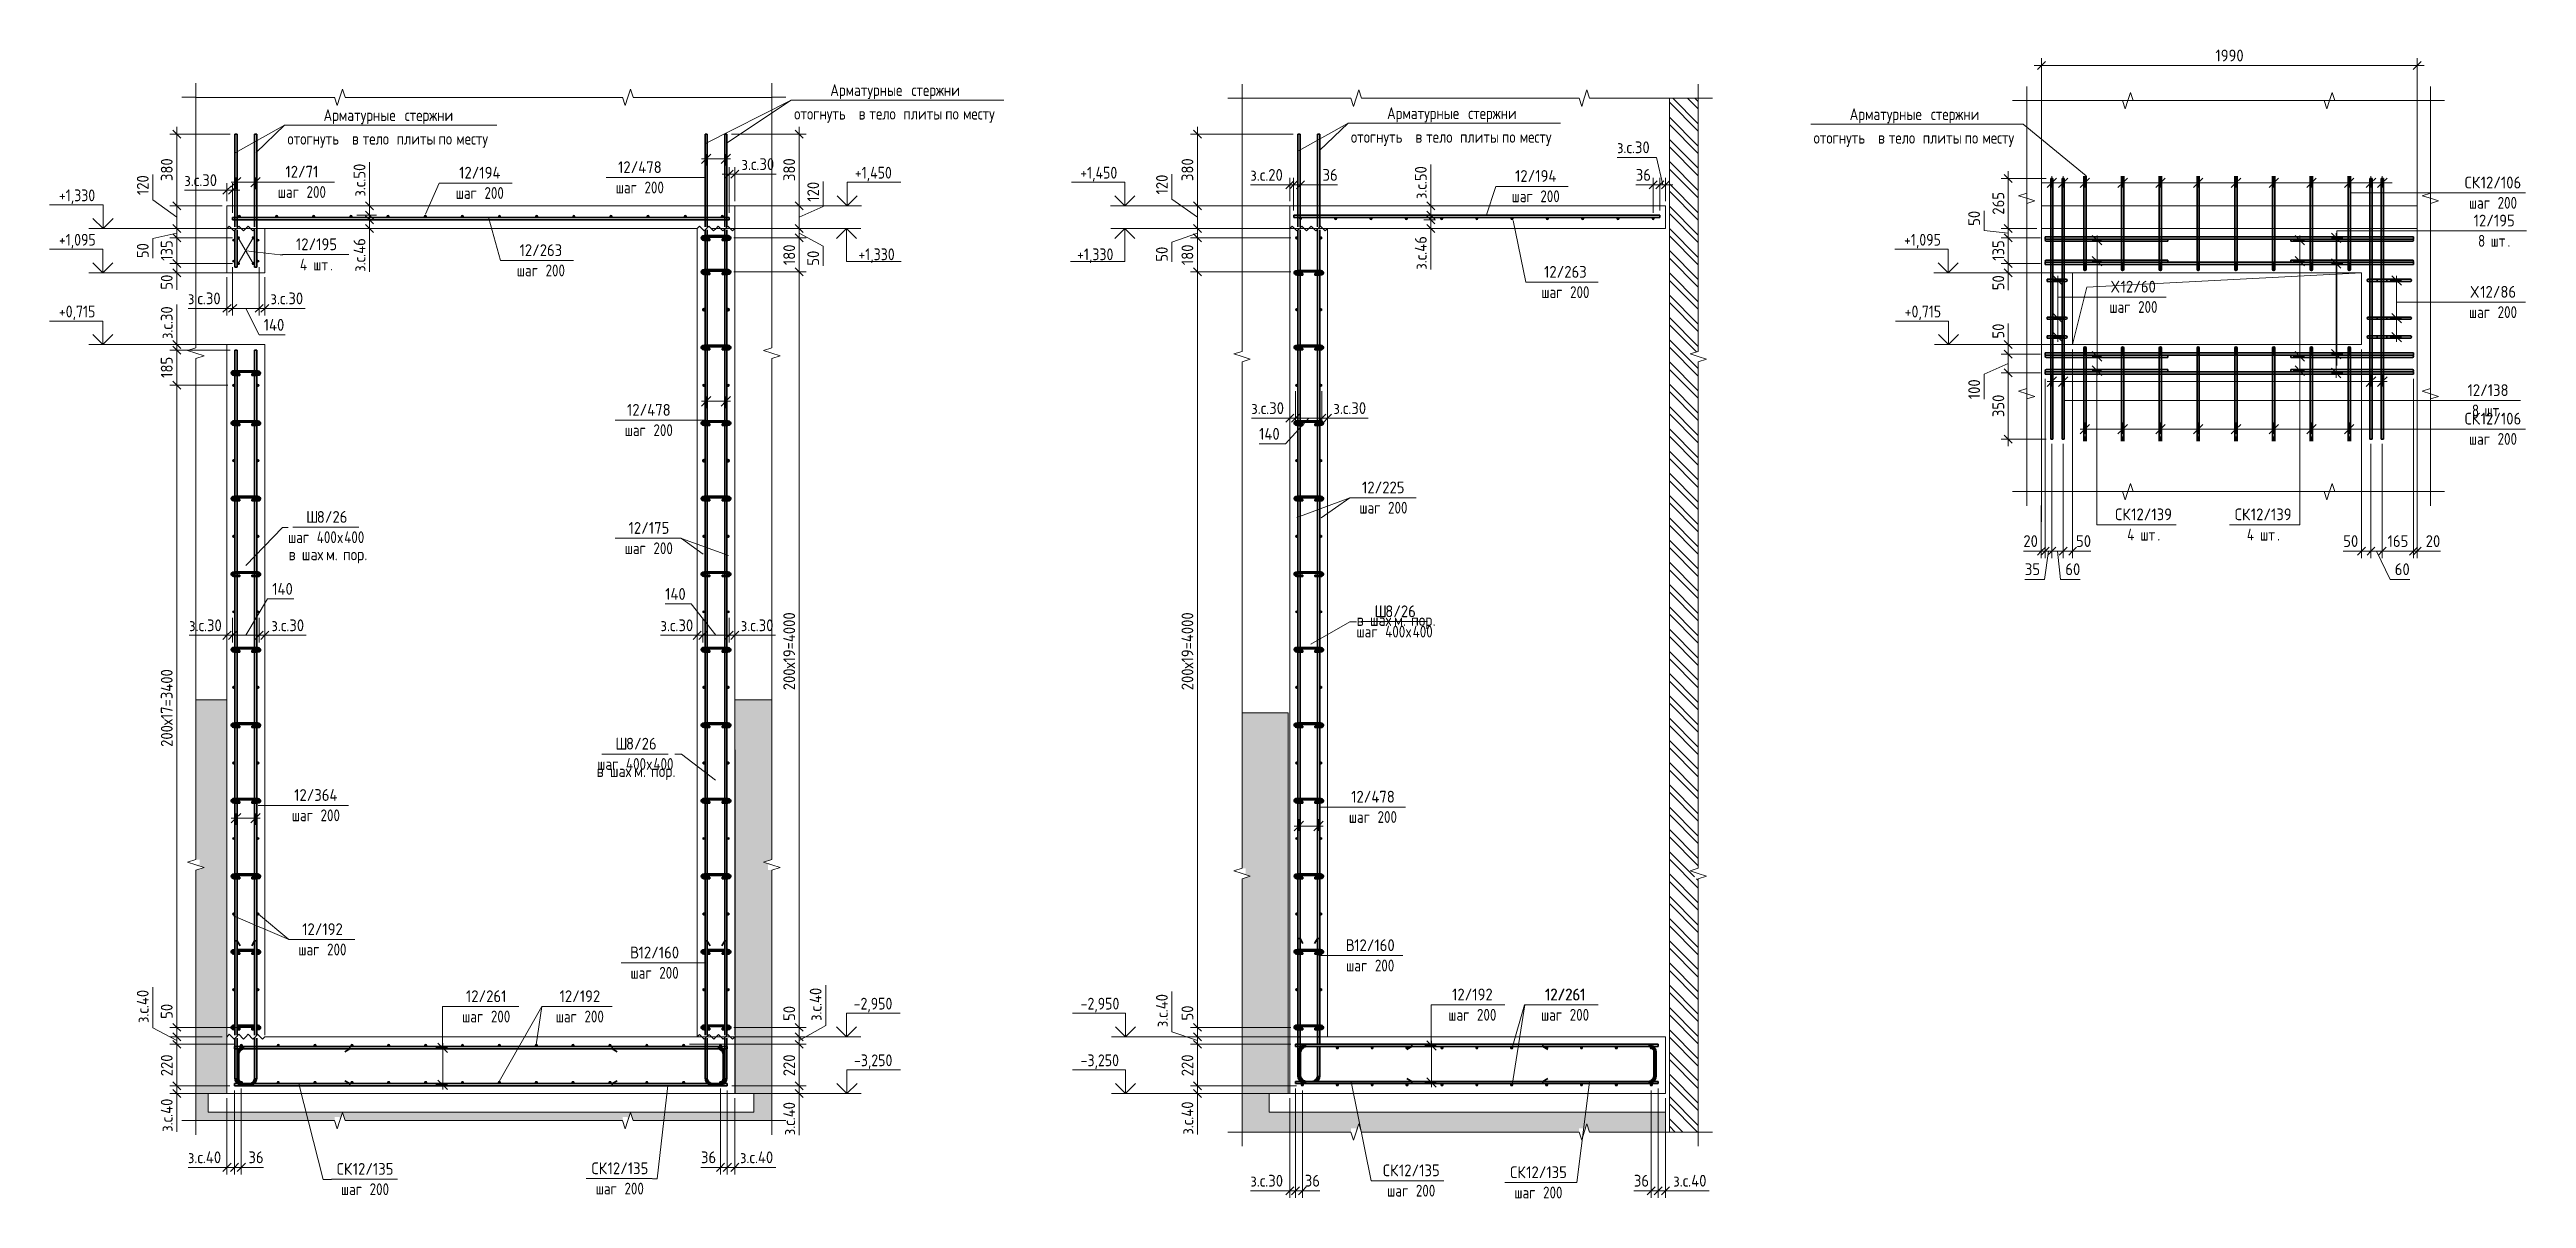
# Model space of a CAD drawing. Header units: millimetres. Extents: x 67134 to 121662, y -4758 to 13821.
# Drawn here: x 103349 to 116468, y -3806 to 2277 of the extents above; entities that cross this region are included whole.
import ezdxf

# ---------------------------------------------------------------- set-up
doc = ezdxf.new("R2010")
doc.units = ezdxf.units.MM
for name, color, linetype, lineweight in [('AA_Dim', 7, 'Continuous', 9), ('AA_Dim-25', 7, 'Continuous', 9), ('AA_Linii', 7, 'Continuous', 9), ('AA_Oformlenie', 7, 'Continuous', 9), ('AA_Vinoska', 7, 'Continuous', 9), ('AA_Visotnaya otmetka', 7, 'Continuous', 9), ('AF_Okno', 7, 'Continuous', 20), ('AF_Perekritie_Опалубка', 253, 'Continuous', 20), ('AF_Stena_Гидроизоляция', 253, 'Continuous', 20), ('AF_Stena_Опалубка', 253, 'Continuous', 20), ('Gen_Text', 7, 'Continuous', 9), ('KR_Armatura', 7, 'Continuous', 20), ('KR_Armatura_Tonkie', 7, 'Continuous', 20), ('KR_Fundament', 7, 'Continuous', 20)]:
    doc.layers.add(name, color=color, linetype=linetype, lineweight=lineweight)
doc.styles.add('GOST Common_1', font='GOST Common.ttf', dxfattribs={"width": 0.85, "height": 62.5})
doc.styles.add('ISOCPEUR_6', font='isocpeur.ttf', dxfattribs={"width": 0.85, "height": 62.5})
doc.styles.add('ISOCPEUR_7', font='isocpeur.ttf', dxfattribs={"width": 0.9, "height": 62.5})
doc.styles.add('ISOCPEUR_8', font='isocpeur.ttf', dxfattribs={"width": 0.8, "height": 62.5})
doc.dimstyles.new('00_Точн_3_знака__прозр__2', dxfattribs={"dimscale": 304.8, "dimtxt": 62.248823, "dimasz": 0.139436, "dimexe": 0.123031, "dimexo": 0.082021, "dimgap": 0.008202, "dimtad": 1, "dimdec": 3, "dimrnd": 0.001, "dimdsep": 46, "dimtxsty": 'ISOCPEUR_7', "dimblk1": 'OBLIQUE', "dimblk2": 'OBLIQUE', "dimsah": 1, "dimcen": 0.09, "dimdle": 0.123031, "dimazin": 0, "dimtfac": 1, "dimtdec": 4, "dimtix": 1, "dimtmove": 1, "dimatfit": 3, "dimfxl": 1, "dimtvp": 1, "dimtolj": 1, "dimtzin": 0, "dimlwd": 18, "dimlwe": 18, "dimarcsym": 2})
doc.dimstyles.new('00_Точн_3_знака__прозр__3', dxfattribs={"dimscale": 304.8, "dimtxt": 62.248823, "dimasz": 0.139436, "dimexe": 0.123031, "dimexo": 0.082021, "dimgap": 0.008202, "dimtad": 1, "dimdec": 3, "dimrnd": 0.001, "dimdsep": 46, "dimtxsty": 'ISOCPEUR_7', "dimblk1": 'OBLIQUE', "dimblk2": 'OBLIQUE', "dimsah": 1, "dimcen": 0.09, "dimdle": 0.123031, "dimazin": 0, "dimtfac": 1, "dimtdec": 4, "dimtix": 1, "dimtmove": 0, "dimatfit": 3, "dimfxl": 1, "dimtvp": 1, "dimtolj": 1, "dimtzin": 0, "dimlwd": 18, "dimlwe": 18, "dimarcsym": 2})
doc.dimstyles.new('05_Округл_5мм__прозр__2', dxfattribs={"dimscale": 304.8, "dimtxt": 62.248823, "dimasz": 0.139436, "dimexe": 0.123031, "dimexo": 0.082021, "dimgap": 0.008202, "dimtad": 1, "dimdec": 0, "dimrnd": 5, "dimdsep": 46, "dimtxsty": 'ISOCPEUR_7', "dimblk1": 'OBLIQUE', "dimblk2": 'OBLIQUE', "dimsah": 1, "dimcen": 0.09, "dimdle": 0.123031, "dimazin": 0, "dimtfac": 1, "dimtdec": 4, "dimtix": 1, "dimtmove": 1, "dimatfit": 3, "dimfxl": 1, "dimtvp": 1, "dimtolj": 1, "dimtzin": 0, "dimlwd": 18, "dimlwe": 18, "dimarcsym": 2})
doc.dimstyles.new('10_Раскладка_арматуры_с_засечками', dxfattribs={"dimscale": 304.8, "dimtxt": 0.18, "dimasz": 0.164042, "dimexe": 0.082021, "dimexo": 0, "dimgap": 0, "dimtad": 1, "dimdec": 3, "dimrnd": 0.001, "dimdsep": 46, "dimtxsty": 'ISOCPEUR_8', "dimblk1": 'OBLIQUE', "dimblk2": 'OBLIQUE', "dimsah": 1, "dimcen": 0.09, "dimdle": 0.082021, "dimazin": 0, "dimtfac": 1, "dimtdec": 4, "dimtix": 1, "dimtmove": 0, "dimatfit": 3, "dimfxl": 1, "dimtvp": 1, "dimtolj": 1, "dimtzin": 0, "dimlwd": 18, "dimlwe": 18, "dimarcsym": 2})
doc.dimstyles.new('10_Раскладка_арматуры_с_засечками_1', dxfattribs={"dimscale": 304.8, "dimtxt": 0.18, "dimasz": 0.164042, "dimexe": 0.082021, "dimexo": 0, "dimgap": 0, "dimtad": 1, "dimdec": 3, "dimrnd": 0.001, "dimdsep": 46, "dimtxsty": 'ISOCPEUR_7', "dimblk1": 'OBLIQUE', "dimblk2": 'OBLIQUE', "dimsah": 1, "dimcen": 0.09, "dimdle": 0.082021, "dimazin": 0, "dimtfac": 1, "dimtdec": 4, "dimtix": 1, "dimtmove": 0, "dimatfit": 3, "dimfxl": 1, "dimtvp": 1, "dimtolj": 1, "dimtzin": 0, "dimlwd": 18, "dimlwe": 18, "dimarcsym": 2})
doc.dimstyles.new('10_Раскладка_арматуры_с_засечками_2', dxfattribs={"dimscale": 304.8, "dimtxt": 0.18, "dimasz": 0.164042, "dimexe": 0.082021, "dimexo": 0, "dimgap": 0, "dimtad": 1, "dimdec": 3, "dimrnd": 0.001, "dimdsep": 46, "dimtxsty": 'ISOCPEUR_8', "dimblk1": 'OBLIQUE', "dimblk2": 'OBLIQUE', "dimsah": 1, "dimcen": 0.09, "dimdle": 0.082021, "dimazin": 0, "dimtfac": 1, "dimtdec": 4, "dimtix": 1, "dimtmove": 2, "dimatfit": 3, "dimfxl": 1, "dimtvp": 1, "dimtolj": 1, "dimtzin": 0, "dimlwd": 18, "dimlwe": 18, "dimarcsym": 2})
doc.dimstyles.new('10_Раскладка_арматуры_с_засечками_3', dxfattribs={"dimscale": 304.8, "dimtxt": 0.18, "dimasz": 0.164042, "dimexe": 0.082021, "dimexo": 0, "dimgap": 0, "dimtad": 1, "dimdec": 3, "dimrnd": 0.001, "dimdsep": 46, "dimtxsty": 'GOST Common_1', "dimblk1": 'OBLIQUE', "dimblk2": 'OBLIQUE', "dimsah": 1, "dimcen": 0.09, "dimdle": 0.082021, "dimazin": 0, "dimtfac": 1, "dimtdec": 4, "dimtix": 1, "dimtmove": 1, "dimatfit": 3, "dimfxl": 1, "dimtvp": 1, "dimtolj": 1, "dimtzin": 0, "dimlwd": 18, "dimlwe": 18, "dimarcsym": 2})
doc.dimstyles.new('10_Раскладка_арматуры_с_засечками_4', dxfattribs={"dimscale": 304.8, "dimtxt": 0.18, "dimasz": 0.164042, "dimexe": 0.082021, "dimexo": 0, "dimgap": 0, "dimtad": 1, "dimdec": 3, "dimrnd": 0.001, "dimdsep": 46, "dimtxsty": 'GOST Common_1', "dimblk1": 'OBLIQUE', "dimblk2": 'OBLIQUE', "dimsah": 1, "dimcen": 0.09, "dimdle": 0.082021, "dimazin": 0, "dimtfac": 1, "dimtdec": 4, "dimtix": 1, "dimtmove": 0, "dimatfit": 3, "dimfxl": 1, "dimtvp": 1, "dimtolj": 1, "dimtzin": 0, "dimlwd": 18, "dimlwe": 18, "dimarcsym": 2})

msp = doc.modelspace()

# ---------------------------------------------------------------- texts
at = {"layer": 'AA_Vinoska', "char_height": 62.5, "attachment_point": 1}
for s, insert, width, style in [('Арматурные', (107483.8996, 2094.2368), 499.15068, 'GOST Common_1'), ('\\fGOST Common|b0|i0|c204|p34|;\\W.85; ', (107616.0436, 1969.2368), 22.146617, 'GOST Common_1'), ('\\fGOST Common|b0|i0|c204|p34|;\\W.85; ', (107672.2676, 1969.2368), 22.146617, 'GOST Common_1'), ('\\fGOST Common|b0|i0|c204|p34|;\\W.85; ', (107852.1842, 1969.2368), 22.146617, 'GOST Common_1'), ('\\fGOST Common|b0|i0|c204|p34|;\\W.85; ', (107895.7401, 2094.2368), 22.146617, 'GOST Common_1'), ('стержни', (107914.0129, 2094.2368), 339.013602, 'GOST Common_1'), ('\\fGOST Common|b0|i0|c204|p34|;\\W.85; ', (108074.2689, 1969.2368), 22.146617, 'GOST Common_1'), ('\\fGOST Common|b0|i0|c204|p34|;\\W.85; ', (108168.444, 1969.2368), 22.146617, 'GOST Common_1'), ('Арматурные', (110432.7063, 1971.529), 499.15068, 'GOST Common_1'), ('\\fGOST Common|b0|i0|c204|p34|;\\W.85; ', (110844.5468, 1971.529), 22.146617, 'GOST Common_1'), ('Арматурные', (104800.0388, 1961.6164), 499.15068, 'GOST Common_1'), ('\\fGOST Common|b0|i0|c204|p34|;\\W.85; ', (105211.8792, 1961.6164), 22.146617, 'GOST Common_1'), ('стержни', (105230.152, 1961.6164), 339.013602, 'GOST Common_1'), ('отогнуть', (107292.7558, 1969.2368), 391.824766, 'GOST Common_1'), ('\\fGOST Common|b0|i0|c204|p34|;\\W.85;в', (107634.3164, 1969.2368), 45.99682, 'GOST Common_1'), ('тело', (107690.5403, 1969.2368), 195.912383, 'GOST Common_1'), ('плиты', (107870.457, 1969.2368), 247.019961, 'GOST Common_1'), ('по', (108092.5416, 1969.2368), 91.993641, 'GOST Common_1'), ('месту', (108186.7168, 1969.2368), 240.205617, 'GOST Common_1'), ('\\fGOST Common|b0|i0|c204|p34|;\\W.85; ', (110564.8503, 1846.529), 22.146617, 'GOST Common_1'), ('\\fGOST Common|b0|i0|c204|p34|;\\W.85; ', (110621.0743, 1846.529), 22.146617, 'GOST Common_1'), ('\\fGOST Common|b0|i0|c204|p34|;\\W.85; ', (110800.9909, 1846.529), 22.146617, 'GOST Common_1'), ('стержни', (110862.8196, 1971.529), 339.013602, 'GOST Common_1'), ('\\fGOST Common|b0|i0|c204|p34|;\\W.85; ', (111023.0756, 1846.529), 22.146617, 'GOST Common_1'), ('\\fGOST Common|b0|i0|c204|p34|;\\W.85; ', (111117.2507, 1846.529), 22.146617, 'GOST Common_1'), ('Арматурные', (112883.1426, 1966.707), 499.15068, 'GOST Common_1'), ('\\fGOST Common|b0|i0|c204|p34|;\\W.85; ', (113015.2866, 1841.707), 22.146617, 'GOST Common_1'), ('\\fGOST Common|b0|i0|c204|p34|;\\W.85; ', (113071.5106, 1841.707), 22.146617, 'GOST Common_1'), ('\\fGOST Common|b0|i0|c204|p34|;\\W.85; ', (113251.4272, 1841.707), 22.146617, 'GOST Common_1'), ('\\fGOST Common|b0|i0|c204|p34|;\\W.85; ', (113294.9831, 1966.707), 22.146617, 'GOST Common_1'), ('стержни', (113313.2559, 1966.707), 339.013602, 'GOST Common_1'), ('\\fGOST Common|b0|i0|c204|p34|;\\W.85; ', (113473.5119, 1841.707), 22.146617, 'GOST Common_1'), ('\\fGOST Common|b0|i0|c204|p34|;\\W.85; ', (113567.687, 1841.707), 22.146617, 'GOST Common_1'), ('отогнуть', (104608.895, 1836.6164), 391.824766, 'GOST Common_1'), ('\\fGOST Common|b0|i0|c204|p34|;\\W.85; ', (104932.1828, 1836.6164), 22.146617, 'GOST Common_1'), ('\\fGOST Common|b0|i0|c204|p34|;\\W.85;в', (104950.4556, 1836.6164), 45.99682, 'GOST Common_1'), ('\\fGOST Common|b0|i0|c204|p34|;\\W.85; ', (104988.4067, 1836.6164), 22.146617, 'GOST Common_1'), ('тело', (105006.6795, 1836.6164), 195.912383, 'GOST Common_1'), ('\\fGOST Common|b0|i0|c204|p34|;\\W.85; ', (105168.3234, 1836.6164), 22.146617, 'GOST Common_1'), ('плиты', (105186.5962, 1836.6164), 247.019961, 'GOST Common_1'), ('\\fGOST Common|b0|i0|c204|p34|;\\W.85; ', (105390.408, 1836.6164), 22.146617, 'GOST Common_1'), ('по', (105408.6808, 1836.6164), 91.993641, 'GOST Common_1'), ('\\fGOST Common|b0|i0|c204|p34|;\\W.85; ', (105484.5832, 1836.6164), 22.146617, 'GOST Common_1'), ('месту', (105502.8559, 1836.6164), 240.205617, 'GOST Common_1'), ('отогнуть', (110241.5626, 1846.529), 391.824766, 'GOST Common_1'), ('\\fGOST Common|b0|i0|c204|p34|;\\W.85;в', (110583.1231, 1846.529), 45.99682, 'GOST Common_1'), ('тело', (110639.3471, 1846.529), 195.912383, 'GOST Common_1'), ('плиты', (110819.2637, 1846.529), 247.019961, 'GOST Common_1'), ('по', (111041.3484, 1846.529), 91.993641, 'GOST Common_1'), ('месту', (111135.5235, 1846.529), 240.205617, 'GOST Common_1'), ('отогнуть', (112691.9988, 1841.707), 391.824766, 'GOST Common_1'), ('\\fGOST Common|b0|i0|c204|p34|;\\W.85;в', (113033.5594, 1841.707), 45.99682, 'GOST Common_1'), ('тело', (113089.7834, 1841.707), 195.912383, 'GOST Common_1'), ('плиты', (113269.7, 1841.707), 247.019961, 'GOST Common_1'), ('по', (113491.7847, 1841.707), 91.993641, 'GOST Common_1'), ('месту', (113585.9598, 1841.707), 240.205617, 'GOST Common_1'), ('12/71', (104597.9332, 1661.9269), 214.651828, 'ISOCPEUR_7'), ('12/194', (105518.0189, 1656.6905), 268.765734, 'ISOCPEUR_7'), ('12/478', (106359.6999, 1685.877), 283.196109, 'ISOCPEUR_7'), (' 200', (106467.9478, 1578.4006), 166.751, 'ISOCPEUR_8'), ('12/194', (111110.5601, 1639.2732), 268.765734, 'ISOCPEUR_7'), ('СК', (116140.4344, 1604.6242), 102.816422, 'ISOCPEUR_7'), ('12/106', (116225.2664, 1604.6242), 263.354344, 'ISOCPEUR_7'), ('шаг', (104557.5582, 1554.4506), 145.907125, 'ISOCPEUR_8'), (' 200', (104677.9436, 1554.4506), 166.751, 'ISOCPEUR_8'), ('шаг', (105499.9189, 1549.2142), 145.907125, 'ISOCPEUR_8'), (' 200', (105620.3044, 1549.2142), 166.751, 'ISOCPEUR_8'), ('шаг', (106347.5624, 1578.4006), 145.907125, 'ISOCPEUR_8'), ('шаг', (111092.4601, 1531.7969), 145.907125, 'ISOCPEUR_8'), (' 200', (111212.8455, 1531.7969), 166.751, 'ISOCPEUR_8'), ('шаг', (116162.6094, 1497.1479), 145.907125, 'ISOCPEUR_8'), (' 200', (116282.9948, 1497.1479), 166.751, 'ISOCPEUR_8'), ('12/195', (116187.9466, 1403.196), 263.354344, 'ISOCPEUR_7'), ('12/195', (104653.755, 1277.6038), 263.354344, 'ISOCPEUR_7'), ('12/263', (105837.9291, 1246.3832), 277.784719, 'ISOCPEUR_7'), ('8 ', (116211.2966, 1295.7196), 80.16875, 'ISOCPEUR_8'), ('шт', (116277.4425, 1295.7196), 109.0295, 'ISOCPEUR_8'), ('\\fISOCPEUR|b0|i0|c204|p34|;\\W.8;.', (116367.4008, 1295.7196), 17.637125, 'ISOCPEUR_8'), ('4 ', (104675.105, 1170.1275), 84.978875, 'ISOCPEUR_8'), ('шт', (104745.2196, 1170.1275), 109.0295, 'ISOCPEUR_8'), ('\\fISOCPEUR|b0|i0|c204|p34|;\\W.8;.', (104835.1779, 1170.1275), 17.637125, 'ISOCPEUR_8'), ('шаг', (105823.5416, 1138.9069), 145.907125, 'ISOCPEUR_8'), (' 200', (105943.927, 1138.9069), 166.751, 'ISOCPEUR_8'), ('12/263', (111264.3037, 1131.645), 277.784719, 'ISOCPEUR_7'), ('\\fISOCPEUR|b0|i0|c204|p34|;\\W.9;Х', (114267.6516, 1053.1112), 61.329094, 'ISOCPEUR_7'), ('12/60', (114318.2531, 1053.1112), 229.082203, 'ISOCPEUR_7'), ('шаг', (111249.9162, 1024.1686), 145.907125, 'ISOCPEUR_8'), (' 200', (111370.3016, 1024.1686), 166.751, 'ISOCPEUR_8'), ('шаг', (114258.5516, 945.6349), 145.907125, 'ISOCPEUR_8'), (' 200', (114378.937, 945.6349), 166.751, 'ISOCPEUR_8'), ('\\fISOCPEUR|b0|i0|c204|p34|;\\W.9;Х', (116171.8465, 1025.8514), 61.329094, 'ISOCPEUR_7'), ('12/86', (116222.448, 1025.8514), 229.082203, 'ISOCPEUR_7'), (' 200', (116283.1319, 918.3751), 166.751, 'ISOCPEUR_8'), ('шаг', (116162.7465, 918.3751), 145.907125, 'ISOCPEUR_8'), ('12/478', (106407.1415, 400.721), 283.196109, 'ISOCPEUR_7'), ('12/138', (116155.3818, 505.2205), 263.354344, 'ISOCPEUR_7'), ('8 ', (116178.7318, 397.7442), 80.16875, 'ISOCPEUR_8'), ('шаг', (106395.004, 293.2447), 145.907125, 'ISOCPEUR_8'), (' 200', (106515.3894, 293.2447), 166.751, 'ISOCPEUR_8'), ('СК', (116140.4344, 354.3718), 102.816422, 'ISOCPEUR_7'), ('12/106', (116225.2664, 354.3718), 263.354344, 'ISOCPEUR_7'), ('шт', (116244.8777, 397.7442), 109.0295, 'ISOCPEUR_8'), ('\\fISOCPEUR|b0|i0|c204|p34|;\\W.8;.', (116334.836, 397.7442), 17.637125, 'ISOCPEUR_8'), ('шаг', (116162.6094, 246.8955), 145.907125, 'ISOCPEUR_8'), (' 200', (116282.9948, 246.8955), 166.751, 'ISOCPEUR_8'), ('12/225', (110300.29, -9.7814), 277.784719, 'ISOCPEUR_7'), ('12/225', (110300.29, -9.7814), 277.784719, 'ISOCPEUR_7'), (' 200', (110406.2879, -117.2577), 166.751, 'ISOCPEUR_8'), (' 200', (110406.2879, -117.2577), 166.751, 'ISOCPEUR_8'), ('\\fISOCPEUR|b0|i0|c204|p34|;\\W.9;Ш', (104707.5138, -166.1048), 68.544281, 'ISOCPEUR_7'), ('8/26', (104764.0685, -166.1048), 194.810062, 'ISOCPEUR_7'), ('12/175', (106415.354, -224.3861), 263.354344, 'ISOCPEUR_7'), ('12/175', (106415.354, -224.3861), 263.354344, 'ISOCPEUR_7'), ('шаг', (110285.9025, -117.2577), 145.907125, 'ISOCPEUR_8'), ('шаг', (110285.9025, -117.2577), 145.907125, 'ISOCPEUR_8'), ('СК', (114289.0765, -152.4663), 102.816422, 'ISOCPEUR_7'), ('4 ', (114352.9515, -259.9426), 84.978875, 'ISOCPEUR_8'), ('12/139', (114373.9085, -152.4663), 263.354344, 'ISOCPEUR_7'), ('СК', (114922.7183, -152.4663), 102.816422, 'ISOCPEUR_7'), ('4 ', (114986.5933, -259.9426), 84.978875, 'ISOCPEUR_8'), ('12/139', (115007.5503, -152.4663), 263.354344, 'ISOCPEUR_7'), ('шаг', (104611.7638, -273.5812), 145.907125, 'ISOCPEUR_8'), (' 400', (104732.1492, -273.5812), 171.561125, 'ISOCPEUR_8'), ('\\fISOCPEUR|b0|i0|c204|p34|;\\W.8;х', (104873.7013, -273.5812), 43.291125, 'ISOCPEUR_8'), ('400', (104909.42, -273.5812), 134.6835, 'ISOCPEUR_8'), ('шаг', (106395.004, -331.8624), 145.907125, 'ISOCPEUR_8'), ('шаг', (106395.004, -331.8624), 145.907125, 'ISOCPEUR_8'), (' 200', (106515.3894, -331.8624), 166.751, 'ISOCPEUR_8'), (' 200', (106515.3894, -331.8624), 166.751, 'ISOCPEUR_8'), ('шт', (114423.0661, -259.9426), 109.0295, 'ISOCPEUR_8'), ('\\fISOCPEUR|b0|i0|c204|p34|;\\W.8;.', (114513.0244, -259.9426), 17.637125, 'ISOCPEUR_8'), ('шт', (115056.7079, -259.9426), 109.0295, 'ISOCPEUR_8'), ('\\fISOCPEUR|b0|i0|c204|p34|;\\W.8;.', (115146.6662, -259.9426), 17.637125, 'ISOCPEUR_8'), ('\\fISOCPEUR|b0|i0|c204|p34|;\\W.9;Ш', (110366.5992, -665.7773), 68.544281, 'ISOCPEUR_7'), (' 400', (110391.2346, -773.2536), 171.561125, 'ISOCPEUR_8'), ('8/26', (110423.1539, -665.7773), 194.810062, 'ISOCPEUR_7'), ('400', (110568.5054, -773.2536), 134.6835, 'ISOCPEUR_8'), ('шаг', (110270.8492, -773.2536), 145.907125, 'ISOCPEUR_8'), ('\\fISOCPEUR|b0|i0|c204|p34|;\\W.8;х', (110532.7867, -773.2536), 43.291125, 'ISOCPEUR_8'), ('\\fISOCPEUR|b0|i0|c204|p34|;\\W.9;Ш', (106345.2418, -1366.8024), 68.544281, 'ISOCPEUR_7'), ('8/26', (106401.7965, -1366.8024), 194.810062, 'ISOCPEUR_7'), ('шаг', (106249.4918, -1474.2787), 145.907125, 'ISOCPEUR_8'), (' 400', (106369.8772, -1474.2787), 171.561125, 'ISOCPEUR_8'), ('\\fISOCPEUR|b0|i0|c204|p34|;\\W.8;х', (106511.4293, -1474.2787), 43.291125, 'ISOCPEUR_8'), ('400', (106547.148, -1474.2787), 134.6835, 'ISOCPEUR_8'), ('12/364', (104643.9622, -1638.5781), 283.196109, 'ISOCPEUR_7'), ('12/478', (110242.5121, -1647.507), 283.196109, 'ISOCPEUR_7'), ('шаг', (104631.8247, -1746.0544), 145.907125, 'ISOCPEUR_8'), (' 200', (104752.2101, -1746.0544), 166.751, 'ISOCPEUR_8'), ('шаг', (110230.3746, -1754.9833), 145.907125, 'ISOCPEUR_8'), (' 200', (110350.76, -1754.9833), 166.751, 'ISOCPEUR_8'), ('12/192', (104686.6453, -2349.0549), 263.354344, 'ISOCPEUR_7'), ('12/192', (104686.6453, -2349.0549), 263.354344, 'ISOCPEUR_7'), ('шаг', (104666.2953, -2456.5312), 145.907125, 'ISOCPEUR_8'), ('шаг', (104666.2953, -2456.5312), 145.907125, 'ISOCPEUR_8'), (' 200', (104786.6807, -2456.5312), 166.751, 'ISOCPEUR_8'), (' 200', (104786.6807, -2456.5312), 166.751, 'ISOCPEUR_8'), ('\\fISOCPEUR|b0|i0|c204|p34|;\\W.9;В', (106423.7975, -2472.5645), 54.113906, 'ISOCPEUR_7'), ('12/160', (106468.4459, -2472.5645), 263.354344, 'ISOCPEUR_7'), ('\\fISOCPEUR|b0|i0|c204|p34|;\\W.9;В', (110214.0242, -2433.9113), 54.113906, 'ISOCPEUR_7'), ('12/160', (110258.6727, -2433.9113), 263.354344, 'ISOCPEUR_7'), ('шаг', (106425.835, -2580.0408), 145.907125, 'ISOCPEUR_8'), (' 200', (106546.2204, -2580.0408), 166.751, 'ISOCPEUR_8'), ('шаг', (110216.0617, -2541.3877), 145.907125, 'ISOCPEUR_8'), (' 200', (110336.4472, -2541.3877), 166.751, 'ISOCPEUR_8'), ('12/261', (105554.1878, -2704.0466), 263.354344, 'ISOCPEUR_7'), ('12/192', (106050.014, -2704.0466), 263.354344, 'ISOCPEUR_7'), ('12/192', (106050.014, -2704.0466), 263.354344, 'ISOCPEUR_7'), ('12/192', (110777.1734, -2694.8517), 263.354344, 'ISOCPEUR_7'), ('12/261', (111268.3863, -2694.8517), 263.354344, 'ISOCPEUR_7'), ('12/261', (111270.3127, -2694.8517), 263.354344, 'ISOCPEUR_7'), ('шаг', (105533.8378, -2811.5229), 145.907125, 'ISOCPEUR_8'), (' 200', (105654.2232, -2811.5229), 166.751, 'ISOCPEUR_8'), ('шаг', (106029.664, -2811.5229), 145.907125, 'ISOCPEUR_8'), ('шаг', (106029.664, -2811.5229), 145.907125, 'ISOCPEUR_8'), (' 200', (106150.0495, -2811.5229), 166.751, 'ISOCPEUR_8'), (' 200', (106150.0495, -2811.5229), 166.751, 'ISOCPEUR_8'), ('шаг', (110756.8234, -2802.328), 145.907125, 'ISOCPEUR_8'), (' 200', (110877.2088, -2802.328), 166.751, 'ISOCPEUR_8'), ('шаг', (111248.0363, -2802.328), 145.907125, 'ISOCPEUR_8'), (' 200', (111368.4217, -2802.328), 166.751, 'ISOCPEUR_8'), ('СК', (104869.5868, -3618.4972), 102.816422, 'ISOCPEUR_7'), ('12/135', (104954.4188, -3618.4972), 263.354344, 'ISOCPEUR_7'), ('СК', (106219.3143, -3615.128), 102.816422, 'ISOCPEUR_7'), ('12/135', (106304.1463, -3615.128), 263.354344, 'ISOCPEUR_7'), ('СК', (110410.9425, -3626.0335), 102.816422, 'ISOCPEUR_7'), ('12/135', (110495.7745, -3626.0335), 263.354344, 'ISOCPEUR_7'), ('СК', (111084.6484, -3636.0839), 102.816422, 'ISOCPEUR_7'), ('12/135', (111169.4804, -3636.0839), 263.354344, 'ISOCPEUR_7'), ('шаг', (104891.7618, -3725.9735), 145.907125, 'ISOCPEUR_8'), (' 200', (105012.1472, -3725.9735), 166.751, 'ISOCPEUR_8'), ('шаг', (106241.4893, -3722.6043), 145.907125, 'ISOCPEUR_8'), (' 200', (106361.8747, -3722.6043), 166.751, 'ISOCPEUR_8'), ('шаг', (110433.1175, -3733.5099), 145.907125, 'ISOCPEUR_8'), (' 200', (110553.5029, -3733.5099), 166.751, 'ISOCPEUR_8'), ('шаг', (111106.8234, -3743.5602), 145.907125, 'ISOCPEUR_8'), (' 200', (111227.2088, -3743.5602), 166.751, 'ISOCPEUR_8')]:
    msp.add_mtext(s, dxfattribs=dict(at, insert=insert, width=width, style=style))
at = {"layer": 'AA_Visotnaya otmetka', "char_height": 62.5, "attachment_point": 1, "line_spacing_factor": 1.149209, "style": 'ISOCPEUR_6'}
for s, insert, width in [('+1,450', (107613.8115, 1656.6535), 235.285084), ('+1,450', (108807.7687, 1656.6535), 235.285084), ('+1,330', (103398.2189, 1536.6535), 229.30959), ('+1,095', (103398.0079, 1301.6535), 229.30959), ('+1,330', (107632.7582, 1224.4442), 229.30959), ('+1,330', (108790.9956, 1224.4442), 229.30959), ('+1,095', (113170.9631, 1301.6535), 229.30959), ('+0,715', (103398.0079, 921.6535), 229.30959), ('+0,715', (113174.3068, 921.6535), 229.30959), ('-2,950', (107607.6016, -2743.3465), 242.007515), ('-2,950', (108809.7959, -2743.3465), 242.007515), ('-3,250', (107609.3964, -3043.3465), 242.007515), ('-3,250', (108809.7959, -3043.3465), 242.007515)]:
    msp.add_mtext(s, dxfattribs=dict(at, insert=insert, width=width))
at = {"layer": 'Gen_Text', "char_height": 62.5, "attachment_point": 1, "style": 'ISOCPEUR_6'}
for s, insert, width in [('\\fISOCPEUR|b0|i0|c204|p34|;\\W.85;в', (104614.4194, -364.3634), 45.99682), ('\\fISOCPEUR|b0|i0|c204|p34|;\\W.85; ', (104652.3706, -364.3634), 39.182477), ('шах', (104684.6994, -364.3634), 155.02632), ('м. ', (104812.6089, -364.3634), 109.0295), ('пор', (104902.5672, -364.3634), 137.990461), ('\\fISOCPEUR|b0|i0|c204|p34|;\\W.85;.', (105016.4207, -364.3634), 18.739445), ('\\fISOCPEUR|b0|i0|c204|p34|;\\W.85;в', (110271.7263, -711.9925), 45.99682), ('\\fISOCPEUR|b0|i0|c204|p34|;\\W.85; ', (110309.6775, -711.9925), 39.182477), ('шах', (110342.0063, -711.9925), 155.02632), ('м. ', (110469.9158, -711.9925), 109.0295), ('пор', (110559.8741, -711.9925), 137.990461), ('\\fISOCPEUR|b0|i0|c204|p34|;\\W.85;.', (110673.7277, -711.9925), 18.739445), ('\\fISOCPEUR|b0|i0|c204|p34|;\\W.85;в', (106246.2228, -1511.9827), 45.99682), ('\\fISOCPEUR|b0|i0|c204|p34|;\\W.85; ', (106284.1739, -1511.9827), 39.182477), ('шах', (106316.5027, -1511.9827), 155.02632), ('м. ', (106444.4122, -1511.9827), 109.0295), ('пор', (106534.3706, -1511.9827), 137.990461), ('\\fISOCPEUR|b0|i0|c204|p34|;\\W.85;.', (106648.2241, -1511.9827), 18.739445)]:
    msp.add_mtext(s, dxfattribs=dict(at, insert=insert, width=width))

# ---------------------------------------------------------------- blocks, each defined once
blk = doc.blocks.new('350_Стержень П торец СК-СГ _НесАрм_РабПлоск_ - 350_Стержень П торец СК-СГ _НесАрм_РабПлоск_-4117927-1-1 Армирование')
at = {"layer": 'KR_Armatura_Tonkie', "lineweight": 35}
for points in [[(-70929, 94), (-70928, 94), (-70926, 95), (-70925, 96), (-70924, 97), (-70923, 98), (-70923, 100), (-70923, 102), (-70924, 103), (-70925, 104), (-70926, 105), (-70928, 106), (-70929, 106), (-70931, 106), (-70932, 105), (-70933, 104), (-70935, 102), (-70935, 102), (-70935, 100), (-70935, 98), (-70934, 97), (-70933, 96), (-70932, 95), (-70931, 94)], [(-70801, 94), (-70800, 94), (-70798, 95), (-70797, 96), (-70796, 97), (-70795, 98), (-70795, 100), (-70795, 102), (-70796, 103), (-70797, 104), (-70798, 105), (-70800, 106), (-70801, 106), (-70803, 106), (-70804, 105), (-70805, 104), (-70806, 103), (-70807, 102), (-70807, 100), (-70807, 98), (-70806, 97), (-70805, 96), (-70804, 95), (-70803, 94)]]:
    blk.add_hatch(color=256, dxfattribs=at).paths.add_polyline_path(points)
at = {"layer": 'AA_Oformlenie'}
for centre, start, end in [((-70929, 100), 90, 270), ((-70929, 100), 270, 90), ((-70801, 100), 90, 270), ((-70801, 100), 270, 90)]:
    blk.add_arc(centre, 6, start, end, dxfattribs=at)
at = {"layer": 'KR_Armatura_Tonkie', "lineweight": 35}
for centre in [(-70929, 100), (-70801, 100)]:
    blk.add_circle(centre, 6, dxfattribs=at)
blk = doc.blocks.new('350_Стержень П торец СК-СГ _НесАрм_РабПлоск_ - 350_Стержень П торец СК-СГ _НесАрм_РабПлоск_-4075653-1-1 Армирование')
at = {"layer": 'KR_Armatura_Tonkie', "lineweight": 35}
h = blk.add_hatch(color=256, dxfattribs=at)
h.paths.add_polyline_path([(-71163, -3014), (-70923, -3014), (-70923, -3002), (-71415, -3002), (-71415, -3014)])
h.paths.add_polyline_path([(-70857, -3014), (-70857, -3002), (-70911, -3002), (-70911, -3014), (-70878, -3014)])
for points in [[(-70820, -3044), (-70819, -3044), (-70819, -3026), (-70821, -3023), (-70828, -3014), (-70836, -3008), (-70846, -3003), (-70857, -3002), (-70857, -3014), (-70849, -3015), (-70841, -3018), (-70835, -3023), (-70831, -3029), (-70828, -3036), (-70827, -3044), (-70820, -3044)], [(-70821, -3168), (-70819, -3168), (-70820, -3044), (-70827, -3044), (-70827, -3168), (-70823, -3168)], [(-71415, -3210), (-70883, -3210), (-70893, -3208), (-70903, -3204), (-70911, -3198), (-71415, -3198), (-71415, -3210)], [(-70856, -3198), (-70848, -3198), (-70842, -3197), (-70834, -3193), (-70828, -3189), (-70823, -3183), (-70820, -3176), (-70820, -3168), (-70827, -3168), (-70828, -3176), (-70831, -3183), (-70836, -3190), (-70843, -3194), (-70849, -3197), (-70857, -3198)]]:
    blk.add_hatch(color=256, dxfattribs=at).paths.add_polyline_path(points)
for p, q in [((-70923, -3002), (-71415, -3002)), ((-71415, -3014), (-71415, -3002)), ((-71415, -3002), (-71415, -3014)), ((-71415, -3014), (-70923, -3014)), ((-71415, -3014), (-71389, -3029)), ((-70857, -3002), (-70911, -3002)), ((-70911, -3014), (-70857, -3014)), ((-70827, -3044), (-70827, -3168)), ((-71415, -3198), (-71389, -3183)), ((-70911, -3198), (-71415, -3198)), ((-71415, -3198), (-71415, -3210)), ((-71415, -3210), (-71415, -3198)), ((-71415, -3210), (-70857, -3210)), ((-70857, -3198), (-70881, -3198))]:
    blk.add_line(p, q, dxfattribs=at)
at = {"layer": 'KR_Armatura_Tonkie', "lineweight": 35, "flags": 128}
for points in [[(-70828, -3014), (-70832, -3011), (-70843, -3004), (-70856, -3002), (-70857, -3002)], [(-70857, -3014), (-70846, -3016), (-70837, -3022), (-70830, -3030), (-70827, -3040), (-70827, -3044)], [(-70819, -3026), (-70823, -3020), (-70828, -3014)], [(-70827, -3168), (-70829, -3179), (-70835, -3188), (-70843, -3195), (-70854, -3198), (-70857, -3198)]]:
    blk.add_lwpolyline(points, dxfattribs=at)
blk = doc.blocks.new('350_Стержень П торец СК-СГ _НесАрм_РабПлоск_ - 350_Стержень П торец СК-СГ _НесАрм_РабПлоск_-4078482-1-1 Армирование')
at = {"layer": 'KR_Armatura_Tonkie', "lineweight": 35}
for points in [[(-73393, -3044), (-73392, -3036), (-73389, -3029), (-73384, -3023), (-73378, -3018), (-73371, -3015), (-73363, -3014), (-73363, -3002), (-73374, -3003), (-73384, -3008), (-73393, -3014), (-73400, -3023), (-73401, -3027), (-73401, -3044), (-73393, -3044)], [(-73399, -3168), (-73393, -3168), (-73393, -3044), (-73401, -3044), (-73401, -3168), (-73400, -3168)], [(-73371, -3198), (-73363, -3198), (-73371, -3197), (-73379, -3193), (-73384, -3189), (-73389, -3183), (-73392, -3176), (-73393, -3168), (-73401, -3168), (-73400, -3176), (-73397, -3183), (-73392, -3190), (-73386, -3194), (-73378, -3197), (-73371, -3198)], [(-72805, -3210), (-72805, -3198), (-73310, -3198), (-73318, -3204), (-73329, -3209), (-73339, -3210), (-72987, -3210)]]:
    blk.add_hatch(color=256, dxfattribs=at).paths.add_polyline_path(points)
h = blk.add_hatch(color=256, dxfattribs=at)
h.paths.add_polyline_path([(-72987, -3014), (-72805, -3014), (-72805, -3002), (-73297, -3002), (-73297, -3014), (-73215, -3014)])
h.paths.add_polyline_path([(-73309, -3014), (-73309, -3002), (-73363, -3002), (-73363, -3014), (-73329, -3014)])
for p, q in [((-73309, -3002), (-73363, -3002)), ((-73363, -3014), (-73309, -3014)), ((-72805, -3002), (-73297, -3002)), ((-73297, -3014), (-72805, -3014)), ((-72805, -3014), (-72831, -3029)), ((-72805, -3014), (-72805, -3002)), ((-72805, -3002), (-72805, -3014)), ((-73393, -3168), (-73393, -3044)), ((-73339, -3198), (-73363, -3198)), ((-73363, -3210), (-72805, -3210)), ((-72805, -3198), (-73310, -3198)), ((-72805, -3198), (-72831, -3183)), ((-72805, -3198), (-72805, -3210)), ((-72805, -3210), (-72805, -3198))]:
    blk.add_line(p, q, dxfattribs=at)
at = {"layer": 'KR_Armatura_Tonkie', "lineweight": 35, "flags": 128}
for points in [[(-73392, -3014), (-73396, -3019), (-73401, -3027)], [(-73393, -3044), (-73391, -3033), (-73385, -3024), (-73377, -3017), (-73367, -3014), (-73363, -3014)], [(-73363, -3002), (-73376, -3004), (-73387, -3010), (-73392, -3014)], [(-73363, -3198), (-73374, -3196), (-73383, -3190), (-73390, -3182), (-73393, -3172), (-73393, -3168)]]:
    blk.add_lwpolyline(points, dxfattribs=at)
blk = doc.blocks.new('261_Шпилька массив _НесАрм_РабПлоск_ - 8 А240-4166750-1-1 Армирование')
at = {"layer": 'KR_Armatura_Tonkie', "lineweight": 35}
for points in [[(-73417, 553), (-73417, 560), (-73423, 561), (-73424, 563), (-73425, 565), (-73424, 567), (-73421, 569), (-73417, 570), (-73417, 577), (-73423, 576), (-73426, 575), (-73429, 572), (-73432, 569), (-73433, 565), (-73432, 560), (-73428, 557), (-73423, 554), (-73421, 554)], [(-73293, 570), (-73293, 577), (-73417, 577), (-73417, 570), (-73297, 570)], [(-73297, 569), (-73293, 569), (-73293, 570), (-73417, 570), (-73417, 569), (-73300, 569)], [(-73413, 553), (-73387, 553), (-73387, 560), (-73417, 560), (-73417, 553), (-73414, 553)], [(-73401, 552), (-73387, 552), (-73387, 553), (-73417, 553), (-73417, 552), (-73413, 552)], [(-73309, 553), (-73293, 553), (-73293, 560), (-73323, 560), (-73323, 553)], [(-73297, 552), (-73293, 552), (-73293, 553), (-73323, 553), (-73323, 552), (-73300, 552)], [(-73293, 553), (-73287, 554), (-73282, 557), (-73278, 560), (-73277, 565), (-73278, 569), (-73281, 572), (-73286, 576), (-73293, 577), (-73293, 570), (-73289, 569), (-73286, 567), (-73285, 564), (-73286, 563), (-73288, 561), (-73293, 560), (-73293, 554)], [(-73417, 288), (-73417, 295), (-73423, 296), (-73424, 298), (-73425, 300), (-73424, 302), (-73421, 304), (-73417, 305), (-73417, 312), (-73423, 311), (-73426, 310), (-73429, 307), (-73432, 304), (-73433, 300), (-73432, 295), (-73428, 292), (-73423, 289), (-73421, 289)], [(-73309, 305), (-73293, 305), (-73293, 312), (-73417, 312), (-73417, 305), (-73329, 305)], [(-73386, 304), (-73293, 304), (-73293, 305), (-73417, 305), (-73417, 304), (-73401, 304)], [(-73413, 288), (-73387, 288), (-73387, 295), (-73417, 295), (-73417, 288)], [(-73413, 287), (-73387, 287), (-73387, 288), (-73417, 288), (-73417, 287)], [(-73309, 288), (-73293, 288), (-73293, 295), (-73323, 295), (-73323, 288)], [(-73309, 287), (-73293, 287), (-73293, 288), (-73323, 288), (-73323, 287)], [(-73293, 288), (-73287, 289), (-73282, 292), (-73278, 295), (-73277, 300), (-73278, 304), (-73281, 307), (-73286, 311), (-73293, 312), (-73293, 305), (-73289, 304), (-73286, 302), (-73285, 299), (-73286, 298), (-73288, 296), (-73293, 295), (-73293, 289)], [(-73417, -112), (-73417, -105), (-73423, -104), (-73424, -102), (-73425, -100), (-73424, -98), (-73421, -96), (-73417, -95), (-73417, -88), (-73423, -89), (-73426, -90), (-73429, -93), (-73432, -96), (-73433, -100), (-73432, -105), (-73428, -108), (-73423, -111), (-73421, -111)], [(-73309, -95), (-73293, -95), (-73293, -88), (-73417, -88), (-73417, -95), (-73329, -95)], [(-73297, -96), (-73293, -96), (-73293, -95), (-73417, -95), (-73417, -96), (-73300, -96)], [(-73387, -112), (-73387, -105), (-73417, -105), (-73417, -112), (-73401, -112)], [(-73401, -113), (-73387, -113), (-73387, -112), (-73417, -112), (-73417, -113), (-73413, -113)], [(-73300, -112), (-73293, -112), (-73293, -105), (-73323, -105), (-73323, -112), (-73309, -112)], [(-73297, -113), (-73293, -113), (-73293, -112), (-73323, -112), (-73323, -113), (-73300, -113)], [(-73293, -112), (-73287, -111), (-73282, -108), (-73278, -105), (-73277, -100), (-73278, -96), (-73281, -93), (-73286, -89), (-73293, -88), (-73293, -95), (-73289, -96), (-73286, -98), (-73285, -101), (-73286, -102), (-73288, -104), (-73293, -105), (-73293, -111)], [(-73417, -512), (-73417, -505), (-73423, -504), (-73424, -502), (-73425, -500), (-73424, -498), (-73421, -496), (-73417, -495), (-73417, -488), (-73423, -489), (-73426, -490), (-73429, -493), (-73432, -496), (-73433, -500), (-73432, -505), (-73428, -508), (-73423, -511), (-73421, -511)], [(-73297, -495), (-73293, -495), (-73293, -488), (-73417, -488), (-73417, -495), (-73300, -495)], [(-73297, -496), (-73293, -496), (-73293, -495), (-73417, -495), (-73417, -496), (-73300, -496)], [(-73387, -512), (-73387, -505), (-73417, -505), (-73417, -512), (-73401, -512)], [(-73401, -513), (-73387, -513), (-73387, -512), (-73417, -512), (-73417, -513), (-73413, -513)], [(-73300, -512), (-73293, -512), (-73293, -505), (-73323, -505), (-73323, -512), (-73309, -512)], [(-73297, -513), (-73293, -513), (-73293, -512), (-73323, -512), (-73323, -513), (-73300, -513)], [(-73293, -512), (-73287, -511), (-73282, -508), (-73278, -505), (-73277, -500), (-73278, -496), (-73281, -493), (-73286, -489), (-73293, -488), (-73293, -495), (-73289, -496), (-73286, -498), (-73285, -501), (-73286, -502), (-73288, -504), (-73293, -505), (-73293, -511)], [(-73417, -912), (-73417, -905), (-73423, -904), (-73424, -902), (-73425, -900), (-73424, -898), (-73421, -896), (-73417, -895), (-73417, -888), (-73423, -889), (-73426, -890), (-73429, -893), (-73432, -896), (-73433, -900), (-73432, -905), (-73428, -908), (-73423, -911), (-73421, -911)], [(-73329, -895), (-73293, -895), (-73293, -888), (-73417, -888), (-73417, -895), (-73386, -895)], [(-73386, -896), (-73293, -896), (-73293, -895), (-73417, -895), (-73417, -896), (-73401, -896)], [(-73387, -912), (-73387, -905), (-73417, -905), (-73417, -912), (-73401, -912)], [(-73401, -913), (-73387, -913), (-73387, -912), (-73417, -912), (-73417, -913), (-73413, -913)], [(-73300, -912), (-73293, -912), (-73293, -905), (-73323, -905), (-73323, -912), (-73309, -912)], [(-73297, -913), (-73293, -913), (-73293, -912), (-73323, -912), (-73323, -913), (-73300, -913)], [(-73293, -912), (-73287, -911), (-73282, -908), (-73278, -905), (-73277, -900), (-73278, -896), (-73281, -893), (-73286, -889), (-73293, -888), (-73293, -895), (-73289, -896), (-73286, -898), (-73285, -901), (-73286, -902), (-73288, -904), (-73293, -905), (-73293, -911)], [(-73417, -1312), (-73417, -1305), (-73423, -1304), (-73424, -1302), (-73425, -1300), (-73424, -1298), (-73421, -1296), (-73417, -1295), (-73417, -1288), (-73423, -1289), (-73426, -1290), (-73429, -1293), (-73432, -1296), (-73433, -1300), (-73432, -1305), (-73428, -1308), (-73423, -1311), (-73421, -1311)], [(-73297, -1295), (-73293, -1295), (-73293, -1288), (-73417, -1288), (-73417, -1295), (-73300, -1295)], [(-73297, -1296), (-73293, -1296), (-73293, -1295), (-73417, -1295), (-73417, -1296), (-73300, -1296)], [(-73387, -1312), (-73387, -1305), (-73417, -1305), (-73417, -1312), (-73401, -1312)], [(-73401, -1313), (-73387, -1313), (-73387, -1312), (-73417, -1312), (-73417, -1313), (-73413, -1313)], [(-73293, -1312), (-73293, -1305), (-73323, -1305), (-73323, -1312), (-73297, -1312)], [(-73297, -1313), (-73293, -1313), (-73293, -1312), (-73323, -1312), (-73323, -1313), (-73300, -1313)], [(-73293, -1312), (-73287, -1311), (-73282, -1308), (-73278, -1305), (-73277, -1300), (-73278, -1296), (-73281, -1293), (-73286, -1289), (-73293, -1288), (-73293, -1295), (-73289, -1296), (-73286, -1298), (-73285, -1301), (-73286, -1302), (-73288, -1304), (-73293, -1305), (-73293, -1311)], [(-73417, -1712), (-73417, -1705), (-73423, -1704), (-73424, -1702), (-73425, -1700), (-73424, -1698), (-73421, -1696), (-73417, -1695), (-73417, -1688), (-73423, -1689), (-73426, -1690), (-73429, -1693), (-73432, -1696), (-73433, -1701), (-73432, -1705), (-73428, -1708), (-73423, -1711), (-73421, -1711)], [(-73293, -1695), (-73293, -1688), (-73417, -1688), (-73417, -1695), (-73297, -1695)], [(-73297, -1696), (-73293, -1696), (-73293, -1695), (-73417, -1695), (-73417, -1696), (-73300, -1696)], [(-73387, -1712), (-73387, -1705), (-73417, -1705), (-73417, -1712), (-73401, -1712)], [(-73293, -1712), (-73293, -1705), (-73323, -1705), (-73323, -1712), (-73297, -1712)], [(-73293, -1712), (-73287, -1711), (-73282, -1708), (-73278, -1705), (-73277, -1700), (-73278, -1696), (-73281, -1693), (-73286, -1689), (-73293, -1688), (-73293, -1695), (-73289, -1696), (-73286, -1698), (-73285, -1701), (-73286, -1702), (-73288, -1704), (-73293, -1705), (-73293, -1711)], [(-73401, -1713), (-73387, -1713), (-73387, -1712), (-73417, -1712), (-73417, -1713), (-73413, -1713)], [(-73297, -1713), (-73293, -1713), (-73293, -1712), (-73323, -1712), (-73323, -1713), (-73300, -1713)], [(-73417, -2112), (-73417, -2105), (-73423, -2104), (-73424, -2102), (-73425, -2100), (-73424, -2098), (-73421, -2096), (-73417, -2095), (-73417, -2088), (-73423, -2089), (-73426, -2090), (-73429, -2093), (-73432, -2096), (-73433, -2100), (-73432, -2105), (-73428, -2108), (-73423, -2111), (-73421, -2111)], [(-73309, -2095), (-73293, -2095), (-73293, -2088), (-73417, -2088), (-73417, -2095), (-73329, -2095)], [(-73386, -2096), (-73293, -2096), (-73293, -2095), (-73417, -2095), (-73417, -2096), (-73401, -2096)], [(-73293, -2112), (-73287, -2111), (-73282, -2108), (-73278, -2105), (-73277, -2100), (-73278, -2096), (-73281, -2093), (-73286, -2089), (-73293, -2088), (-73293, -2095), (-73289, -2096), (-73286, -2098), (-73285, -2101), (-73286, -2102), (-73288, -2104), (-73293, -2105), (-73293, -2111)], [(-73387, -2112), (-73387, -2105), (-73417, -2105), (-73417, -2112), (-73401, -2112)], [(-73401, -2113), (-73387, -2113), (-73387, -2112), (-73417, -2112), (-73417, -2113), (-73413, -2113)], [(-73300, -2112), (-73293, -2112), (-73293, -2105), (-73323, -2105), (-73323, -2112), (-73309, -2112)], [(-73297, -2113), (-73293, -2113), (-73293, -2112), (-73323, -2112), (-73323, -2113), (-73300, -2113)], [(-73417, -2512), (-73417, -2505), (-73423, -2504), (-73424, -2502), (-73425, -2500), (-73424, -2498), (-73421, -2496), (-73417, -2495), (-73417, -2488), (-73423, -2489), (-73426, -2490), (-73429, -2493), (-73432, -2496), (-73433, -2500), (-73432, -2505), (-73428, -2508), (-73423, -2511), (-73421, -2511)], [(-73293, -2512), (-73287, -2511), (-73282, -2508), (-73278, -2505), (-73277, -2500), (-73278, -2496), (-73281, -2493), (-73286, -2489), (-73293, -2488), (-73293, -2495), (-73289, -2496), (-73286, -2498), (-73285, -2501), (-73286, -2502), (-73288, -2504), (-73293, -2505), (-73293, -2511)], [(-73417, -2912), (-73417, -2905), (-73423, -2904), (-73424, -2902), (-73425, -2900), (-73424, -2898), (-73421, -2896), (-73417, -2895), (-73417, -2888), (-73423, -2889), (-73426, -2890), (-73429, -2893), (-73432, -2896), (-73433, -2900), (-73432, -2905), (-73428, -2908), (-73423, -2911), (-73421, -2911)], [(-73293, -2912), (-73287, -2911), (-73282, -2908), (-73278, -2905), (-73277, -2900), (-73278, -2896), (-73281, -2893), (-73286, -2889), (-73293, -2888), (-73293, -2895), (-73289, -2896), (-73286, -2898), (-73285, -2901), (-73286, -2902), (-73288, -2904), (-73293, -2905), (-73293, -2911)]]:
    blk.add_hatch(color=256, dxfattribs=at).paths.add_polyline_path(points)
h = blk.add_hatch(color=256, dxfattribs=at)
h.paths.add_polyline_path([(-73417, 552), (-73417, 553), (-73423, 554), (-73428, 557), (-73429, 557), (-73424, 554), (-73423, 553), (-73420, 553)])
h.paths.add_polyline_path([(-73424, 566), (-73423, 568), (-73417, 569), (-73417, 570), (-73421, 569), (-73424, 567)])
h = blk.add_hatch(color=256, dxfattribs=at)
h.paths.add_polyline_path([(-73293, 552), (-73286, 553), (-73281, 557), (-73278, 560), (-73282, 557), (-73287, 554), (-73293, 553), (-73293, 552)])
h.paths.add_polyline_path([(-73286, 566), (-73286, 567), (-73290, 570), (-73293, 570), (-73293, 569), (-73292, 569), (-73286, 567)])
h = blk.add_hatch(color=256, dxfattribs=at)
h.paths.add_polyline_path([(-73417, 287), (-73417, 288), (-73423, 289), (-73428, 292), (-73429, 292), (-73424, 289), (-73423, 288), (-73420, 288)])
h.paths.add_polyline_path([(-73424, 301), (-73423, 303), (-73417, 304), (-73417, 305), (-73421, 304), (-73424, 302)])
h = blk.add_hatch(color=256, dxfattribs=at)
h.paths.add_polyline_path([(-73293, 287), (-73286, 288), (-73281, 292), (-73279, 294), (-73282, 292), (-73287, 289), (-73293, 288), (-73293, 287)])
h.paths.add_polyline_path([(-73286, 301), (-73286, 302), (-73290, 305), (-73293, 305), (-73293, 304), (-73292, 304), (-73286, 302)])
h = blk.add_hatch(color=256, dxfattribs=at)
h.paths.add_polyline_path([(-73417, -113), (-73417, -112), (-73423, -111), (-73428, -108), (-73429, -108), (-73424, -111), (-73423, -112), (-73420, -112)])
h.paths.add_polyline_path([(-73424, -99), (-73423, -97), (-73417, -96), (-73417, -95), (-73421, -96), (-73424, -98)])
h = blk.add_hatch(color=256, dxfattribs=at)
h.paths.add_polyline_path([(-73293, -113), (-73286, -112), (-73281, -108), (-73278, -105), (-73282, -108), (-73287, -111), (-73293, -112), (-73293, -113)])
h.paths.add_polyline_path([(-73286, -99), (-73286, -98), (-73290, -95), (-73293, -95), (-73293, -96), (-73292, -96), (-73286, -98)])
h = blk.add_hatch(color=256, dxfattribs=at)
h.paths.add_polyline_path([(-73417, -513), (-73417, -512), (-73423, -511), (-73428, -508), (-73429, -508), (-73424, -511), (-73423, -512), (-73420, -512)])
h.paths.add_polyline_path([(-73424, -499), (-73423, -497), (-73417, -496), (-73417, -495), (-73421, -496), (-73424, -498)])
h = blk.add_hatch(color=256, dxfattribs=at)
h.paths.add_polyline_path([(-73293, -513), (-73286, -512), (-73281, -508), (-73278, -505), (-73282, -508), (-73287, -511), (-73293, -512), (-73293, -513)])
h.paths.add_polyline_path([(-73286, -499), (-73286, -498), (-73290, -495), (-73293, -495), (-73293, -496), (-73292, -496), (-73286, -498)])
h = blk.add_hatch(color=256, dxfattribs=at)
h.paths.add_polyline_path([(-73417, -913), (-73417, -912), (-73423, -911), (-73428, -908), (-73429, -908), (-73424, -911), (-73423, -912), (-73420, -912)])
h.paths.add_polyline_path([(-73424, -899), (-73423, -897), (-73417, -896), (-73417, -895), (-73421, -896), (-73424, -898)])
h = blk.add_hatch(color=256, dxfattribs=at)
h.paths.add_polyline_path([(-73293, -913), (-73286, -912), (-73281, -908), (-73278, -905), (-73282, -908), (-73287, -911), (-73293, -912), (-73293, -913)])
h.paths.add_polyline_path([(-73286, -899), (-73286, -898), (-73290, -895), (-73293, -895), (-73293, -896), (-73292, -896), (-73286, -898)])
h = blk.add_hatch(color=256, dxfattribs=at)
h.paths.add_polyline_path([(-73417, -1313), (-73417, -1312), (-73423, -1311), (-73428, -1308), (-73429, -1308), (-73424, -1311), (-73423, -1312), (-73420, -1312)])
h.paths.add_polyline_path([(-73424, -1299), (-73423, -1297), (-73417, -1296), (-73417, -1295), (-73421, -1296), (-73424, -1298)])
h = blk.add_hatch(color=256, dxfattribs=at)
h.paths.add_polyline_path([(-73293, -1313), (-73286, -1312), (-73281, -1308), (-73278, -1305), (-73282, -1308), (-73287, -1311), (-73293, -1312), (-73293, -1313)])
h.paths.add_polyline_path([(-73286, -1299), (-73286, -1298), (-73290, -1295), (-73293, -1295), (-73293, -1296), (-73292, -1296), (-73286, -1298)])
h = blk.add_hatch(color=256, dxfattribs=at)
h.paths.add_polyline_path([(-73417, -1713), (-73417, -1712), (-73423, -1711), (-73428, -1708), (-73429, -1708), (-73424, -1711), (-73423, -1712), (-73420, -1712)])
h.paths.add_polyline_path([(-73424, -1699), (-73423, -1697), (-73417, -1696), (-73417, -1695), (-73421, -1696), (-73424, -1698)])
h = blk.add_hatch(color=256, dxfattribs=at)
h.paths.add_polyline_path([(-73293, -1713), (-73286, -1712), (-73281, -1708), (-73278, -1705), (-73282, -1708), (-73287, -1711), (-73293, -1712), (-73293, -1713)])
h.paths.add_polyline_path([(-73286, -1699), (-73286, -1698), (-73290, -1695), (-73293, -1695), (-73293, -1696), (-73292, -1696), (-73286, -1698)])
h = blk.add_hatch(color=256, dxfattribs=at)
h.paths.add_polyline_path([(-73417, -2113), (-73417, -2112), (-73423, -2111), (-73428, -2108), (-73429, -2108), (-73424, -2111), (-73423, -2112), (-73420, -2112)])
h.paths.add_polyline_path([(-73424, -2099), (-73423, -2097), (-73417, -2096), (-73417, -2095), (-73421, -2096), (-73424, -2098)])
h = blk.add_hatch(color=256, dxfattribs=at)
h.paths.add_polyline_path([(-73293, -2113), (-73286, -2112), (-73281, -2108), (-73278, -2105), (-73282, -2108), (-73287, -2111), (-73293, -2112), (-73293, -2113)])
h.paths.add_polyline_path([(-73286, -2099), (-73286, -2098), (-73290, -2095), (-73293, -2095), (-73293, -2096), (-73292, -2096), (-73286, -2098)])
h = blk.add_hatch(color=256, dxfattribs=at)
h.paths.add_polyline_path([(-73309, -2495), (-73309, -2488), (-73401, -2488), (-73401, -2495), (-73329, -2495)])
h.paths.add_polyline_path([(-73293, -2495), (-73293, -2488), (-73297, -2488), (-73297, -2495)])
h.paths.add_polyline_path([(-73417, -2495), (-73413, -2495), (-73413, -2488), (-73417, -2488), (-73417, -2494)])
h = blk.add_hatch(color=256, dxfattribs=at)
h.paths.add_polyline_path([(-73417, -2513), (-73417, -2512), (-73423, -2511), (-73428, -2508), (-73429, -2508), (-73424, -2511), (-73423, -2512), (-73420, -2512)])
h.paths.add_polyline_path([(-73424, -2499), (-73423, -2497), (-73417, -2496), (-73417, -2495), (-73421, -2496), (-73424, -2498), (-73424, -2499)])
h = blk.add_hatch(color=256, dxfattribs=at)
h.paths.add_polyline_path([(-73386, -2496), (-73309, -2496), (-73309, -2495), (-73401, -2495), (-73401, -2496)])
h.paths.add_polyline_path([(-73414, -2496), (-73413, -2496), (-73413, -2495), (-73417, -2495), (-73417, -2496), (-73415, -2496)])
h.paths.add_polyline_path([(-73293, -2496), (-73293, -2495), (-73297, -2495), (-73297, -2496)])
h = blk.add_hatch(color=256, dxfattribs=at)
h.paths.add_polyline_path([(-73401, -2512), (-73387, -2512), (-73387, -2505), (-73401, -2505), (-73401, -2511)])
h.paths.add_polyline_path([(-73414, -2512), (-73413, -2512), (-73413, -2505), (-73417, -2505), (-73417, -2512)])
h = blk.add_hatch(color=256, dxfattribs=at)
h.paths.add_polyline_path([(-73414, -2513), (-73413, -2513), (-73413, -2512), (-73417, -2512), (-73417, -2513)])
h.paths.add_polyline_path([(-73387, -2513), (-73387, -2512), (-73401, -2512), (-73401, -2513)])
h = blk.add_hatch(color=256, dxfattribs=at)
h.paths.add_polyline_path([(-73293, -2512), (-73293, -2505), (-73297, -2505), (-73297, -2512)])
h.paths.add_polyline_path([(-73309, -2512), (-73309, -2505), (-73323, -2505), (-73323, -2512)])
h = blk.add_hatch(color=256, dxfattribs=at)
h.paths.add_polyline_path([(-73323, -2513), (-73309, -2513), (-73309, -2512), (-73323, -2512), (-73323, -2513)])
h.paths.add_polyline_path([(-73293, -2513), (-73293, -2512), (-73297, -2512), (-73297, -2513)])
h = blk.add_hatch(color=256, dxfattribs=at)
h.paths.add_polyline_path([(-73293, -2513), (-73286, -2512), (-73281, -2508), (-73278, -2505), (-73282, -2508), (-73287, -2511), (-73293, -2512), (-73293, -2513)])
h.paths.add_polyline_path([(-73286, -2499), (-73286, -2498), (-73290, -2495), (-73293, -2495), (-73293, -2496), (-73292, -2496), (-73286, -2498)])
h = blk.add_hatch(color=256, dxfattribs=at)
h.paths.add_polyline_path([(-73417, -2913), (-73417, -2912), (-73423, -2911), (-73428, -2908), (-73429, -2908), (-73424, -2911), (-73423, -2912), (-73420, -2913)])
h.paths.add_polyline_path([(-73424, -2899), (-73423, -2897), (-73417, -2896), (-73417, -2895), (-73421, -2896), (-73424, -2898)])
h = blk.add_hatch(color=256, dxfattribs=at)
h.paths.add_polyline_path([(-73293, -2895), (-73293, -2888), (-73297, -2888), (-73297, -2895)])
h.paths.add_polyline_path([(-73309, -2895), (-73309, -2888), (-73401, -2888), (-73401, -2895), (-73329, -2895)])
h.paths.add_polyline_path([(-73417, -2895), (-73413, -2895), (-73413, -2888), (-73417, -2888), (-73417, -2894)])
h = blk.add_hatch(color=256, dxfattribs=at)
h.paths.add_polyline_path([(-73386, -2896), (-73309, -2896), (-73309, -2895), (-73401, -2895), (-73401, -2896)])
h.paths.add_polyline_path([(-73414, -2896), (-73413, -2896), (-73413, -2895), (-73417, -2895), (-73417, -2896), (-73415, -2896)])
h.paths.add_polyline_path([(-73293, -2896), (-73293, -2895), (-73297, -2895), (-73297, -2896)])
h = blk.add_hatch(color=256, dxfattribs=at)
h.paths.add_polyline_path([(-73387, -2912), (-73387, -2905), (-73401, -2905), (-73401, -2912)])
h.paths.add_polyline_path([(-73417, -2912), (-73413, -2912), (-73413, -2905), (-73417, -2905), (-73417, -2911)])
h = blk.add_hatch(color=256, dxfattribs=at)
h.paths.add_polyline_path([(-73387, -2913), (-73387, -2912), (-73401, -2912), (-73401, -2913)])
h.paths.add_polyline_path([(-73417, -2913), (-73413, -2913), (-73413, -2912), (-73417, -2912), (-73417, -2913)])
h = blk.add_hatch(color=256, dxfattribs=at)
h.paths.add_polyline_path([(-73297, -2912), (-73293, -2912), (-73293, -2905), (-73297, -2905), (-73297, -2911)])
h.paths.add_polyline_path([(-73323, -2912), (-73309, -2912), (-73309, -2905), (-73323, -2905), (-73323, -2911)])
h = blk.add_hatch(color=256, dxfattribs=at)
h.paths.add_polyline_path([(-73323, -2913), (-73309, -2913), (-73309, -2912), (-73323, -2912), (-73323, -2913)])
h.paths.add_polyline_path([(-73297, -2913), (-73293, -2913), (-73293, -2912), (-73297, -2912), (-73297, -2913)])
h = blk.add_hatch(color=256, dxfattribs=at)
h.paths.add_polyline_path([(-73293, -2913), (-73286, -2912), (-73281, -2908), (-73278, -2905), (-73282, -2908), (-73287, -2911), (-73293, -2912), (-73293, -2913)])
h.paths.add_polyline_path([(-73286, -2899), (-73286, -2898), (-73290, -2895), (-73293, -2895), (-73293, -2896), (-73292, -2896), (-73286, -2898)])
for p, q in [((-73413, 577), (-73417, 577)), ((-73417, 569), (-73413, 569)), ((-73413, 560), (-73417, 560)), ((-73417, 552), (-73413, 552)), ((-73401, 577), (-73413, 577)), ((-73413, 569), (-73401, 569)), ((-73401, 560), (-73413, 560)), ((-73413, 552), (-73401, 552)), ((-73309, 577), (-73401, 577)), ((-73401, 569), (-73309, 569)), ((-73387, 560), (-73401, 560)), ((-73401, 552), (-73387, 552)), ((-73387, 559), (-73387, 560)), ((-73387, 560), (-73387, 553)), ((-73387, 552), (-73387, 559)), ((-73387, 553), (-73387, 552)), ((-73309, 560), (-73323, 560)), ((-73323, 553), (-73323, 560)), ((-73323, 560), (-73323, 559)), ((-73323, 559), (-73323, 552)), ((-73323, 552), (-73323, 553)), ((-73323, 552), (-73309, 552)), ((-73297, 577), (-73309, 577)), ((-73309, 569), (-73297, 569)), ((-73297, 560), (-73309, 560)), ((-73309, 552), (-73297, 552)), ((-73293, 577), (-73297, 577)), ((-73297, 569), (-73293, 569)), ((-73293, 560), (-73297, 560)), ((-73297, 552), (-73293, 552)), ((-73413, 312), (-73417, 312)), ((-73417, 304), (-73413, 304)), ((-73413, 295), (-73417, 295)), ((-73417, 287), (-73413, 287)), ((-73401, 312), (-73413, 312)), ((-73413, 304), (-73401, 304)), ((-73401, 295), (-73413, 295)), ((-73413, 287), (-73401, 287)), ((-73309, 312), (-73401, 312)), ((-73401, 304), (-73309, 304)), ((-73387, 295), (-73401, 295)), ((-73401, 287), (-73387, 287)), ((-73387, 294), (-73387, 295)), ((-73387, 295), (-73387, 288)), ((-73387, 287), (-73387, 294)), ((-73387, 288), (-73387, 287)), ((-73309, 295), (-73323, 295)), ((-73323, 288), (-73323, 295)), ((-73323, 295), (-73323, 294)), ((-73323, 294), (-73323, 287)), ((-73323, 287), (-73323, 288)), ((-73323, 287), (-73309, 287)), ((-73297, 312), (-73309, 312)), ((-73309, 304), (-73297, 304)), ((-73297, 295), (-73309, 295)), ((-73309, 287), (-73297, 287)), ((-73293, 312), (-73297, 312)), ((-73297, 304), (-73293, 304)), ((-73293, 295), (-73297, 295)), ((-73297, 287), (-73293, 287)), ((-73413, -88), (-73417, -88)), ((-73417, -96), (-73413, -96)), ((-73413, -105), (-73417, -105)), ((-73417, -113), (-73413, -113)), ((-73401, -88), (-73413, -88)), ((-73413, -96), (-73401, -96)), ((-73401, -105), (-73413, -105)), ((-73413, -113), (-73401, -113)), ((-73309, -88), (-73401, -88)), ((-73401, -96), (-73309, -96)), ((-73387, -105), (-73401, -105)), ((-73401, -113), (-73387, -113)), ((-73387, -106), (-73387, -105)), ((-73387, -105), (-73387, -112)), ((-73387, -113), (-73387, -106)), ((-73387, -112), (-73387, -113)), ((-73309, -105), (-73323, -105)), ((-73323, -112), (-73323, -105)), ((-73323, -105), (-73323, -106)), ((-73323, -106), (-73323, -113)), ((-73323, -113), (-73323, -112)), ((-73323, -113), (-73309, -113)), ((-73297, -88), (-73309, -88)), ((-73309, -96), (-73297, -96)), ((-73297, -105), (-73309, -105)), ((-73309, -113), (-73297, -113)), ((-73293, -88), (-73297, -88)), ((-73297, -96), (-73293, -96)), ((-73293, -105), (-73297, -105)), ((-73297, -113), (-73293, -113)), ((-73413, -488), (-73417, -488)), ((-73417, -496), (-73413, -496)), ((-73413, -505), (-73417, -505)), ((-73417, -513), (-73413, -513)), ((-73401, -488), (-73413, -488)), ((-73413, -496), (-73401, -496)), ((-73401, -505), (-73413, -505)), ((-73413, -513), (-73401, -513)), ((-73309, -488), (-73401, -488)), ((-73401, -496), (-73309, -496)), ((-73387, -505), (-73401, -505)), ((-73401, -513), (-73387, -513)), ((-73387, -506), (-73387, -505)), ((-73387, -505), (-73387, -512)), ((-73387, -513), (-73387, -506)), ((-73387, -512), (-73387, -513)), ((-73309, -505), (-73323, -505)), ((-73323, -512), (-73323, -505)), ((-73323, -505), (-73323, -506)), ((-73323, -506), (-73323, -513)), ((-73323, -513), (-73323, -512)), ((-73323, -513), (-73309, -513)), ((-73297, -488), (-73309, -488)), ((-73309, -496), (-73297, -496)), ((-73297, -505), (-73309, -505)), ((-73309, -513), (-73297, -513)), ((-73293, -488), (-73297, -488)), ((-73297, -496), (-73293, -496)), ((-73293, -505), (-73297, -505)), ((-73297, -513), (-73293, -513)), ((-73413, -888), (-73417, -888)), ((-73417, -896), (-73413, -896)), ((-73413, -905), (-73417, -905)), ((-73417, -913), (-73413, -913)), ((-73401, -888), (-73413, -888)), ((-73413, -896), (-73401, -896)), ((-73401, -905), (-73413, -905)), ((-73413, -913), (-73401, -913)), ((-73309, -888), (-73401, -888)), ((-73401, -896), (-73309, -896)), ((-73387, -905), (-73401, -905)), ((-73401, -913), (-73387, -913)), ((-73387, -906), (-73387, -905)), ((-73387, -905), (-73387, -912)), ((-73387, -913), (-73387, -906)), ((-73387, -912), (-73387, -913)), ((-73309, -905), (-73323, -905)), ((-73323, -912), (-73323, -905)), ((-73323, -905), (-73323, -906)), ((-73323, -906), (-73323, -913)), ((-73323, -913), (-73323, -912)), ((-73323, -913), (-73309, -913)), ((-73297, -888), (-73309, -888)), ((-73309, -896), (-73297, -896)), ((-73297, -905), (-73309, -905)), ((-73309, -913), (-73297, -913)), ((-73293, -888), (-73297, -888)), ((-73297, -896), (-73293, -896)), ((-73293, -905), (-73297, -905)), ((-73297, -913), (-73293, -913)), ((-73413, -1288), (-73417, -1288)), ((-73417, -1296), (-73413, -1296)), ((-73413, -1305), (-73417, -1305)), ((-73401, -1288), (-73413, -1288)), ((-73413, -1296), (-73401, -1296)), ((-73401, -1305), (-73413, -1305)), ((-73309, -1288), (-73401, -1288)), ((-73401, -1296), (-73309, -1296)), ((-73387, -1305), (-73401, -1305)), ((-73387, -1306), (-73387, -1305)), ((-73387, -1305), (-73387, -1312)), ((-73387, -1313), (-73387, -1306)), ((-73387, -1312), (-73387, -1313)), ((-73309, -1305), (-73323, -1305)), ((-73323, -1312), (-73323, -1305)), ((-73323, -1305), (-73323, -1306)), ((-73323, -1306), (-73323, -1313)), ((-73323, -1313), (-73323, -1312)), ((-73297, -1288), (-73309, -1288)), ((-73309, -1296), (-73297, -1296)), ((-73297, -1305), (-73309, -1305)), ((-73293, -1288), (-73297, -1288)), ((-73297, -1296), (-73293, -1296)), ((-73293, -1305), (-73297, -1305)), ((-73417, -1313), (-73413, -1313)), ((-73413, -1313), (-73401, -1313)), ((-73401, -1313), (-73387, -1313)), ((-73323, -1313), (-73309, -1313)), ((-73309, -1313), (-73297, -1313)), ((-73297, -1313), (-73293, -1313)), ((-73413, -1688), (-73417, -1688)), ((-73417, -1696), (-73413, -1696)), ((-73413, -1705), (-73417, -1705)), ((-73401, -1688), (-73413, -1688)), ((-73413, -1696), (-73401, -1696)), ((-73401, -1705), (-73413, -1705)), ((-73309, -1688), (-73401, -1688)), ((-73401, -1696), (-73309, -1696)), ((-73387, -1705), (-73401, -1705)), ((-73387, -1706), (-73387, -1705)), ((-73387, -1705), (-73387, -1712)), ((-73309, -1705), (-73323, -1705)), ((-73323, -1712), (-73323, -1705)), ((-73323, -1705), (-73323, -1706)), ((-73297, -1688), (-73309, -1688)), ((-73309, -1696), (-73297, -1696)), ((-73297, -1705), (-73309, -1705)), ((-73293, -1688), (-73297, -1688)), ((-73297, -1696), (-73293, -1696)), ((-73293, -1705), (-73297, -1705)), ((-73417, -1713), (-73413, -1713)), ((-73413, -1713), (-73401, -1713)), ((-73401, -1713), (-73387, -1713)), ((-73387, -1713), (-73387, -1706)), ((-73387, -1712), (-73387, -1713)), ((-73323, -1706), (-73323, -1713)), ((-73323, -1713), (-73323, -1712)), ((-73323, -1713), (-73309, -1713)), ((-73309, -1713), (-73297, -1713)), ((-73297, -1713), (-73293, -1713)), ((-73413, -2088), (-73417, -2088)), ((-73417, -2096), (-73413, -2096)), ((-73401, -2088), (-73413, -2088)), ((-73413, -2096), (-73401, -2096)), ((-73309, -2088), (-73401, -2088)), ((-73401, -2096), (-73309, -2096)), ((-73297, -2088), (-73309, -2088)), ((-73309, -2096), (-73297, -2096)), ((-73293, -2088), (-73297, -2088)), ((-73297, -2096), (-73293, -2096)), ((-73413, -2105), (-73417, -2105)), ((-73417, -2113), (-73413, -2113)), ((-73401, -2105), (-73413, -2105)), ((-73413, -2113), (-73401, -2113)), ((-73387, -2105), (-73401, -2105)), ((-73401, -2113), (-73387, -2113)), ((-73387, -2106), (-73387, -2105)), ((-73387, -2105), (-73387, -2112)), ((-73387, -2113), (-73387, -2106)), ((-73387, -2112), (-73387, -2113)), ((-73309, -2105), (-73323, -2105)), ((-73323, -2112), (-73323, -2105)), ((-73323, -2105), (-73323, -2106)), ((-73323, -2106), (-73323, -2113)), ((-73323, -2113), (-73323, -2112)), ((-73323, -2113), (-73309, -2113)), ((-73297, -2105), (-73309, -2105)), ((-73309, -2113), (-73297, -2113)), ((-73293, -2105), (-73297, -2105)), ((-73297, -2113), (-73293, -2113)), ((-73413, -2488), (-73417, -2488)), ((-73309, -2488), (-73401, -2488)), ((-73293, -2488), (-73297, -2488)), ((-73417, -2496), (-73413, -2496)), ((-73413, -2505), (-73417, -2505)), ((-73417, -2513), (-73413, -2513)), ((-73401, -2496), (-73309, -2496)), ((-73387, -2505), (-73401, -2505)), ((-73401, -2513), (-73387, -2513)), ((-73387, -2506), (-73387, -2505)), ((-73387, -2505), (-73387, -2512)), ((-73387, -2513), (-73387, -2506)), ((-73387, -2512), (-73387, -2513)), ((-73309, -2505), (-73323, -2505)), ((-73323, -2512), (-73323, -2505)), ((-73323, -2505), (-73323, -2506)), ((-73323, -2506), (-73323, -2513)), ((-73323, -2513), (-73323, -2512)), ((-73323, -2513), (-73309, -2513)), ((-73297, -2496), (-73293, -2496)), ((-73293, -2505), (-73297, -2505)), ((-73297, -2513), (-73293, -2513)), ((-73413, -2888), (-73417, -2888)), ((-73417, -2896), (-73413, -2896)), ((-73413, -2905), (-73417, -2905)), ((-73417, -2913), (-73413, -2913)), ((-73309, -2888), (-73401, -2888)), ((-73401, -2896), (-73309, -2896)), ((-73387, -2905), (-73401, -2905)), ((-73401, -2913), (-73387, -2913)), ((-73387, -2906), (-73387, -2905)), ((-73387, -2905), (-73387, -2912)), ((-73387, -2912), (-73387, -2906)), ((-73387, -2912), (-73387, -2913)), ((-73387, -2913), (-73387, -2913)), ((-73309, -2905), (-73323, -2905)), ((-73323, -2912), (-73323, -2905)), ((-73323, -2905), (-73323, -2906)), ((-73323, -2906), (-73323, -2913)), ((-73323, -2913), (-73323, -2912)), ((-73323, -2913), (-73309, -2913)), ((-73293, -2888), (-73297, -2888)), ((-73297, -2896), (-73293, -2896)), ((-73293, -2905), (-73297, -2905)), ((-73297, -2913), (-73293, -2913))]:
    blk.add_line(p, q, dxfattribs=at)
at = {"layer": 'KR_Armatura_Tonkie', "lineweight": 35, "flags": 128}
for points in [[(-73417, 577), (-73424, 576), (-73430, 572), (-73433, 566), (-73433, 565)], [(-73433, 565), (-73431, 559), (-73426, 554), (-73419, 552), (-73417, 552)], [(-73425, 565), (-73424, 567), (-73420, 569), (-73417, 569)], [(-73417, 560), (-73422, 561), (-73425, 563), (-73425, 565)], [(-73277, 565), (-73279, 570), (-73284, 575), (-73291, 577), (-73293, 577)], [(-73293, 569), (-73288, 568), (-73285, 566), (-73285, 565)], [(-73293, 552), (-73285, 553), (-73280, 557), (-73277, 563), (-73277, 565)], [(-73285, 565), (-73286, 563), (-73290, 560), (-73293, 560)], [(-73417, 312), (-73424, 311), (-73430, 307), (-73433, 301), (-73433, 300)], [(-73433, 300), (-73431, 294), (-73426, 289), (-73419, 287), (-73417, 287)], [(-73425, 300), (-73424, 302), (-73420, 304), (-73417, 304)], [(-73417, 295), (-73422, 296), (-73425, 298), (-73425, 300)], [(-73277, 300), (-73279, 305), (-73284, 310), (-73291, 312), (-73293, 312)], [(-73293, 304), (-73288, 303), (-73285, 301), (-73285, 300)], [(-73293, 287), (-73285, 288), (-73280, 292), (-73277, 298), (-73277, 300)], [(-73285, 300), (-73286, 298), (-73290, 295), (-73293, 295)], [(-73417, -88), (-73424, -89), (-73430, -93), (-73433, -99), (-73433, -100)], [(-73433, -100), (-73431, -106), (-73426, -111), (-73419, -113), (-73417, -113)], [(-73425, -100), (-73424, -98), (-73420, -96), (-73417, -96)], [(-73417, -105), (-73422, -104), (-73425, -102), (-73425, -100)], [(-73277, -100), (-73279, -95), (-73284, -90), (-73291, -88), (-73293, -88)], [(-73293, -96), (-73288, -97), (-73285, -99), (-73285, -100)], [(-73293, -113), (-73285, -112), (-73280, -108), (-73277, -102), (-73277, -100)], [(-73285, -100), (-73286, -102), (-73290, -105), (-73293, -105)], [(-73417, -488), (-73424, -489), (-73430, -493), (-73433, -499), (-73433, -500)], [(-73433, -500), (-73431, -506), (-73426, -511), (-73419, -513), (-73417, -513)], [(-73425, -500), (-73424, -498), (-73420, -496), (-73417, -496)], [(-73417, -505), (-73422, -504), (-73425, -502), (-73425, -500)], [(-73277, -500), (-73279, -495), (-73284, -490), (-73291, -488), (-73293, -488)], [(-73293, -496), (-73288, -497), (-73285, -499), (-73285, -500)], [(-73293, -513), (-73285, -512), (-73280, -508), (-73277, -502), (-73277, -500)], [(-73285, -500), (-73286, -502), (-73290, -505), (-73293, -505)], [(-73417, -888), (-73424, -889), (-73430, -893), (-73433, -899), (-73433, -900)], [(-73433, -900), (-73431, -906), (-73426, -911), (-73419, -913), (-73417, -913)], [(-73425, -900), (-73424, -898), (-73420, -896), (-73417, -896)], [(-73417, -905), (-73422, -904), (-73425, -902), (-73425, -900)], [(-73277, -900), (-73279, -895), (-73284, -890), (-73291, -888), (-73293, -888)], [(-73293, -896), (-73288, -897), (-73285, -899), (-73285, -900)], [(-73293, -913), (-73285, -912), (-73280, -908), (-73277, -902), (-73277, -900)], [(-73285, -900), (-73286, -902), (-73290, -905), (-73293, -905)], [(-73417, -1288), (-73424, -1289), (-73430, -1293), (-73433, -1299), (-73433, -1300)], [(-73433, -1300), (-73431, -1306), (-73426, -1311), (-73419, -1313), (-73417, -1313)], [(-73425, -1300), (-73424, -1298), (-73420, -1296), (-73417, -1296)], [(-73417, -1305), (-73422, -1304), (-73425, -1302), (-73425, -1300)], [(-73277, -1300), (-73279, -1295), (-73284, -1290), (-73291, -1288), (-73293, -1288)], [(-73293, -1296), (-73288, -1297), (-73285, -1299), (-73285, -1300)], [(-73293, -1313), (-73285, -1312), (-73280, -1308), (-73277, -1302), (-73277, -1300)], [(-73285, -1300), (-73286, -1302), (-73290, -1305), (-73293, -1305)], [(-73417, -1688), (-73424, -1689), (-73430, -1693), (-73433, -1699), (-73433, -1700)], [(-73433, -1700), (-73431, -1706), (-73426, -1711), (-73419, -1713), (-73417, -1713)], [(-73425, -1700), (-73424, -1698), (-73420, -1696), (-73417, -1696)], [(-73417, -1705), (-73422, -1704), (-73425, -1702), (-73425, -1700)], [(-73277, -1700), (-73279, -1695), (-73284, -1690), (-73291, -1688), (-73293, -1688)], [(-73293, -1696), (-73288, -1697), (-73285, -1699), (-73285, -1700)], [(-73293, -1713), (-73285, -1712), (-73280, -1708), (-73277, -1702), (-73277, -1700)], [(-73285, -1700), (-73286, -1702), (-73290, -1705), (-73293, -1705)], [(-73417, -2088), (-73424, -2089), (-73430, -2093), (-73433, -2099), (-73433, -2100)], [(-73425, -2100), (-73424, -2098), (-73420, -2096), (-73417, -2096)], [(-73277, -2100), (-73279, -2095), (-73284, -2090), (-73291, -2088), (-73293, -2088)], [(-73293, -2096), (-73288, -2097), (-73285, -2099), (-73285, -2100)], [(-73433, -2100), (-73431, -2106), (-73426, -2111), (-73419, -2113), (-73417, -2113)], [(-73417, -2105), (-73422, -2104), (-73425, -2102), (-73425, -2100)], [(-73293, -2113), (-73285, -2112), (-73280, -2108), (-73277, -2102), (-73277, -2100)], [(-73285, -2100), (-73286, -2102), (-73290, -2105), (-73293, -2105)], [(-73417, -2488), (-73424, -2489), (-73430, -2493), (-73433, -2499), (-73433, -2500)], [(-73277, -2500), (-73279, -2495), (-73284, -2490), (-73291, -2488), (-73293, -2488)], [(-73433, -2500), (-73431, -2506), (-73426, -2511), (-73419, -2513), (-73417, -2513)], [(-73425, -2500), (-73424, -2498), (-73420, -2496), (-73417, -2496)], [(-73417, -2505), (-73422, -2504), (-73425, -2502), (-73425, -2500)], [(-73293, -2496), (-73288, -2497), (-73285, -2499), (-73285, -2500)], [(-73293, -2513), (-73285, -2512), (-73280, -2508), (-73277, -2502), (-73277, -2500)], [(-73285, -2500), (-73286, -2502), (-73290, -2505), (-73293, -2505)], [(-73417, -2888), (-73424, -2889), (-73430, -2893), (-73433, -2899), (-73433, -2900)], [(-73433, -2900), (-73431, -2906), (-73426, -2911), (-73419, -2913), (-73417, -2913)], [(-73425, -2900), (-73424, -2898), (-73420, -2896), (-73417, -2896)], [(-73417, -2905), (-73422, -2904), (-73425, -2902), (-73425, -2900)], [(-73277, -2900), (-73279, -2895), (-73284, -2890), (-73291, -2888), (-73293, -2888)], [(-73293, -2896), (-73288, -2897), (-73285, -2899), (-73285, -2900)], [(-73293, -2913), (-73285, -2912), (-73280, -2908), (-73277, -2902), (-73277, -2900)], [(-73285, -2900), (-73286, -2902), (-73290, -2905), (-73293, -2905)]]:
    blk.add_lwpolyline(points, dxfattribs=at)
blk = doc.blocks.new('265_Выпуск П одной длины _НесАрм_РабПлоск_ - В1 _d12_ t250-4071037-1-1 Армирование')
at = {"layer": 'KR_Armatura_Tonkie', "lineweight": 35}
h = blk.add_hatch(color=256, dxfattribs=at)
h.paths.add_polyline_path([(-70917, -3168), (-70911, -3168), (-70912, -2958), (-70923, -2958), (-70923, -3168), (-70919, -3168)])
h.paths.add_polyline_path([(-70914, -2942), (-70911, -2942), (-70912, -2442), (-70923, -2442), (-70923, -2942), (-70914, -2942)])
h = blk.add_hatch(color=256, dxfattribs=at)
h.paths.add_polyline_path([(-70815, -3168), (-70807, -3168), (-70808, -2958), (-70819, -2958), (-70819, -3168), (-70815, -3168)])
h.paths.add_polyline_path([(-70816, -2942), (-70807, -2942), (-70808, -2442), (-70819, -2442), (-70819, -2942), (-70817, -2942)])
for points in [[(-70881, -3210), (-70881, -3198), (-70890, -3197), (-70897, -3193), (-70903, -3189), (-70907, -3183), (-70910, -3176), (-70912, -3168), (-70923, -3168), (-70922, -3179), (-70918, -3189), (-70911, -3198), (-70902, -3204), (-70892, -3209), (-70886, -3209)], [(-70878, -3210), (-70849, -3210), (-70849, -3198), (-70881, -3198), (-70881, -3210)], [(-70849, -3210), (-70839, -3209), (-70828, -3204), (-70820, -3198), (-70813, -3189), (-70809, -3179), (-70808, -3168), (-70819, -3168), (-70821, -3176), (-70823, -3183), (-70828, -3189), (-70834, -3194), (-70842, -3197), (-70849, -3198), (-70849, -3210)]]:
    blk.add_hatch(color=256, dxfattribs=at).paths.add_polyline_path(points)
for p, q in [((-70923, -2442), (-70923, -2942)), ((-70912, -2442), (-70923, -2442)), ((-70923, -2442), (-70911, -2442)), ((-70923, -2442), (-70923, -2442)), ((-70911, -2942), (-70911, -2442)), ((-70911, -2442), (-70911, -2443)), ((-70911, -2443), (-70896, -2468)), ((-70819, -2442), (-70834, -2468)), ((-70819, -2442), (-70819, -2942)), ((-70819, -2442), (-70807, -2442)), ((-70819, -2442), (-70819, -2442)), ((-70808, -2442), (-70819, -2442)), ((-70807, -2942), (-70807, -2442)), ((-70923, -2958), (-70923, -3002)), ((-70923, -3002), (-70923, -3014)), ((-70923, -3014), (-70923, -3168)), ((-70911, -3002), (-70911, -2958)), ((-70911, -3014), (-70911, -3002)), ((-70911, -3168), (-70911, -3014)), ((-70819, -2958), (-70819, -3002)), ((-70819, -3002), (-70819, -3014)), ((-70819, -3014), (-70819, -3168)), ((-70807, -3002), (-70807, -2958)), ((-70807, -3014), (-70807, -3002)), ((-70807, -3168), (-70807, -3014)), ((-70849, -3198), (-70881, -3198)), ((-70881, -3210), (-70849, -3210))]:
    blk.add_line(p, q, dxfattribs=at)
at = {"layer": 'KR_Armatura_Tonkie', "lineweight": 35, "flags": 128}
for points in [[(-70923, -3168), (-70921, -3181), (-70916, -3192), (-70910, -3198)], [(-70881, -3198), (-70892, -3196), (-70901, -3190), (-70908, -3182), (-70911, -3172), (-70911, -3168)], [(-70910, -3198), (-70907, -3201), (-70896, -3208), (-70883, -3210), (-70881, -3210)], [(-70819, -3168), (-70821, -3179), (-70827, -3188), (-70836, -3195), (-70846, -3198), (-70849, -3198)], [(-70849, -3210), (-70837, -3208), (-70825, -3202), (-70821, -3198)], [(-70821, -3198), (-70816, -3193), (-70810, -3182), (-70807, -3170), (-70807, -3168)]]:
    blk.add_lwpolyline(points, dxfattribs=at)
blk = doc.blocks.new('261_Шпилька массив _НесАрм_РабПлоск_ - 8 А240-4166559-1-1 Армирование')
at = {"layer": 'KR_Armatura_Tonkie', "lineweight": 35}
for points in [[(-70927, 1268), (-70927, 1275), (-70933, 1276), (-70935, 1279), (-70935, 1280), (-70934, 1282), (-70931, 1284), (-70927, 1285), (-70927, 1292), (-70933, 1291), (-70936, 1290), (-70939, 1287), (-70942, 1284), (-70943, 1280), (-70942, 1275), (-70938, 1272), (-70933, 1269), (-70931, 1269)], [(-70878, 1285), (-70803, 1285), (-70803, 1292), (-70927, 1292), (-70927, 1285), (-70906, 1285)], [(-70927, 1284), (-70803, 1284), (-70803, 1285), (-70927, 1285), (-70927, 1284)], [(-70897, 1268), (-70897, 1275), (-70927, 1275), (-70927, 1268), (-70911, 1268)], [(-70923, 1267), (-70897, 1267), (-70897, 1268), (-70927, 1268), (-70927, 1267)], [(-70819, 1268), (-70803, 1268), (-70803, 1275), (-70833, 1275), (-70833, 1268), (-70821, 1268)], [(-70807, 1267), (-70803, 1267), (-70803, 1268), (-70833, 1268), (-70833, 1267), (-70819, 1267)], [(-70803, 1268), (-70796, 1269), (-70792, 1272), (-70788, 1275), (-70787, 1280), (-70788, 1284), (-70791, 1287), (-70796, 1291), (-70803, 1292), (-70803, 1285), (-70799, 1284), (-70796, 1282), (-70795, 1279), (-70796, 1278), (-70798, 1276), (-70803, 1275), (-70803, 1269)], [(-70927, 1088), (-70927, 1095), (-70933, 1096), (-70935, 1099), (-70935, 1100), (-70934, 1102), (-70931, 1104), (-70927, 1105), (-70927, 1112), (-70933, 1111), (-70936, 1110), (-70939, 1107), (-70942, 1104), (-70943, 1100), (-70942, 1095), (-70938, 1092), (-70933, 1089), (-70931, 1089)], [(-70923, 1105), (-70803, 1105), (-70803, 1112), (-70927, 1112), (-70927, 1105), (-70923, 1105)], [(-70906, 1104), (-70803, 1104), (-70803, 1105), (-70927, 1105), (-70927, 1104), (-70911, 1104)], [(-70927, 1088), (-70897, 1088), (-70897, 1095), (-70927, 1095), (-70927, 1089)], [(-70923, 1087), (-70897, 1087), (-70897, 1088), (-70927, 1088), (-70927, 1087)], [(-70803, 1088), (-70803, 1095), (-70833, 1095), (-70833, 1088), (-70807, 1088)], [(-70807, 1087), (-70803, 1087), (-70803, 1088), (-70833, 1088), (-70833, 1087), (-70819, 1087)], [(-70803, 1088), (-70797, 1089), (-70791, 1092), (-70788, 1095), (-70787, 1100), (-70788, 1104), (-70791, 1107), (-70796, 1111), (-70803, 1112), (-70803, 1105), (-70799, 1104), (-70796, 1102), (-70795, 1099), (-70796, 1098), (-70798, 1096), (-70803, 1095), (-70803, 1089)], [(-70927, 688), (-70927, 695), (-70933, 696), (-70935, 699), (-70935, 700), (-70934, 702), (-70931, 704), (-70927, 705), (-70927, 712), (-70933, 711), (-70936, 710), (-70939, 707), (-70942, 704), (-70943, 700), (-70942, 695), (-70938, 692), (-70933, 689), (-70931, 689)], [(-70906, 705), (-70803, 705), (-70803, 712), (-70927, 712), (-70927, 705), (-70911, 705)], [(-70807, 704), (-70803, 704), (-70803, 705), (-70927, 705), (-70927, 704), (-70819, 704)], [(-70906, 688), (-70897, 688), (-70897, 695), (-70927, 695), (-70927, 688), (-70911, 688)], [(-70906, 687), (-70897, 687), (-70897, 688), (-70927, 688), (-70927, 687), (-70911, 687)], [(-70821, 688), (-70803, 688), (-70803, 695), (-70833, 695), (-70833, 688)], [(-70807, 687), (-70803, 687), (-70803, 688), (-70833, 688), (-70833, 687), (-70819, 687)], [(-70803, 688), (-70797, 689), (-70792, 692), (-70788, 695), (-70787, 700), (-70788, 704), (-70791, 708), (-70796, 711), (-70803, 712), (-70803, 705), (-70799, 704), (-70796, 702), (-70795, 699), (-70796, 698), (-70798, 696), (-70803, 695), (-70803, 689)], [(-70927, 288), (-70927, 295), (-70933, 296), (-70935, 299), (-70935, 300), (-70934, 302), (-70931, 304), (-70927, 305), (-70927, 312), (-70933, 311), (-70936, 310), (-70939, 307), (-70942, 304), (-70943, 300), (-70942, 295), (-70938, 292), (-70933, 289), (-70931, 289)], [(-70878, 305), (-70803, 305), (-70803, 312), (-70927, 312), (-70927, 305), (-70906, 305)], [(-70906, 304), (-70803, 304), (-70803, 305), (-70927, 305), (-70927, 304), (-70911, 304)], [(-70923, 288), (-70897, 288), (-70897, 295), (-70927, 295), (-70927, 288)], [(-70923, 287), (-70897, 287), (-70897, 288), (-70927, 288), (-70927, 287)], [(-70821, 288), (-70803, 288), (-70803, 295), (-70833, 295), (-70833, 288)], [(-70807, 287), (-70803, 287), (-70803, 288), (-70833, 288), (-70833, 287), (-70819, 287)], [(-70803, 288), (-70797, 289), (-70792, 292), (-70788, 295), (-70787, 300), (-70788, 304), (-70791, 307), (-70796, 311), (-70803, 312), (-70803, 305), (-70799, 304), (-70796, 302), (-70795, 299), (-70796, 298), (-70798, 296), (-70803, 295), (-70803, 289)], [(-70927, -112), (-70927, -105), (-70933, -104), (-70935, -101), (-70935, -100), (-70934, -98), (-70931, -96), (-70927, -95), (-70927, -88), (-70933, -89), (-70936, -90), (-70939, -93), (-70942, -96), (-70943, -100), (-70942, -105), (-70938, -108), (-70933, -111), (-70931, -111)], [(-70878, -95), (-70803, -95), (-70803, -88), (-70927, -88), (-70927, -95), (-70906, -95)], [(-70906, -96), (-70803, -96), (-70803, -95), (-70927, -95), (-70927, -96), (-70911, -96)], [(-70923, -112), (-70897, -112), (-70897, -105), (-70927, -105), (-70927, -112)], [(-70906, -113), (-70897, -113), (-70897, -112), (-70927, -112), (-70927, -113), (-70911, -113)], [(-70819, -112), (-70803, -112), (-70803, -105), (-70833, -105), (-70833, -112), (-70821, -112)], [(-70807, -113), (-70803, -113), (-70803, -112), (-70833, -112), (-70833, -113), (-70819, -113)], [(-70803, -112), (-70797, -111), (-70792, -108), (-70788, -105), (-70787, -100), (-70788, -96), (-70791, -93), (-70796, -89), (-70803, -88), (-70803, -95), (-70799, -96), (-70796, -98), (-70795, -101), (-70796, -102), (-70798, -104), (-70803, -105), (-70803, -111)], [(-70927, -512), (-70927, -505), (-70933, -504), (-70935, -501), (-70935, -500), (-70934, -498), (-70931, -496), (-70927, -495), (-70927, -488), (-70933, -489), (-70936, -490), (-70939, -493), (-70942, -496), (-70943, -500), (-70942, -505), (-70938, -508), (-70933, -511), (-70931, -511)], [(-70878, -495), (-70803, -495), (-70803, -488), (-70927, -488), (-70927, -495), (-70906, -495)], [(-70906, -496), (-70803, -496), (-70803, -495), (-70927, -495), (-70927, -496), (-70911, -496)], [(-70927, -512), (-70897, -512), (-70897, -505), (-70927, -505), (-70927, -511)], [(-70906, -513), (-70897, -513), (-70897, -512), (-70927, -512), (-70927, -513), (-70911, -513)], [(-70819, -512), (-70803, -512), (-70803, -505), (-70833, -505), (-70833, -512), (-70821, -512)], [(-70807, -513), (-70803, -513), (-70803, -512), (-70833, -512), (-70833, -513), (-70819, -513)], [(-70803, -512), (-70797, -511), (-70792, -508), (-70788, -505), (-70787, -500), (-70788, -496), (-70791, -493), (-70796, -489), (-70803, -488), (-70803, -495), (-70799, -496), (-70796, -498), (-70795, -501), (-70796, -502), (-70798, -504), (-70803, -505), (-70803, -511)], [(-70927, -912), (-70927, -905), (-70933, -904), (-70935, -901), (-70935, -900), (-70934, -898), (-70931, -896), (-70927, -895), (-70927, -888), (-70933, -889), (-70936, -890), (-70939, -893), (-70942, -896), (-70943, -900), (-70942, -905), (-70938, -908), (-70933, -911), (-70931, -911)], [(-70807, -895), (-70803, -895), (-70803, -888), (-70927, -888), (-70927, -895), (-70819, -895)], [(-70807, -896), (-70803, -896), (-70803, -895), (-70927, -895), (-70927, -896), (-70819, -896)], [(-70927, -912), (-70897, -912), (-70897, -905), (-70927, -905), (-70927, -911)], [(-70906, -913), (-70897, -913), (-70897, -912), (-70927, -912), (-70927, -913), (-70911, -913)], [(-70819, -912), (-70803, -912), (-70803, -905), (-70833, -905), (-70833, -912), (-70821, -912)], [(-70807, -913), (-70803, -913), (-70803, -912), (-70833, -912), (-70833, -913), (-70819, -913)], [(-70803, -912), (-70797, -911), (-70792, -908), (-70788, -905), (-70787, -900), (-70788, -896), (-70791, -893), (-70796, -889), (-70803, -888), (-70803, -895), (-70799, -896), (-70796, -898), (-70795, -901), (-70796, -902), (-70798, -904), (-70803, -905), (-70803, -911)], [(-70927, -1312), (-70927, -1305), (-70933, -1304), (-70935, -1301), (-70935, -1300), (-70934, -1298), (-70931, -1296), (-70927, -1295), (-70927, -1288), (-70933, -1289), (-70936, -1290), (-70939, -1293), (-70942, -1296), (-70943, -1300), (-70942, -1305), (-70938, -1308), (-70933, -1311), (-70931, -1311)], [(-70878, -1295), (-70803, -1295), (-70803, -1288), (-70927, -1288), (-70927, -1295), (-70906, -1295)], [(-70807, -1296), (-70803, -1296), (-70803, -1295), (-70927, -1295), (-70927, -1296), (-70819, -1296)], [(-70927, -1312), (-70897, -1312), (-70897, -1305), (-70927, -1305), (-70927, -1311)], [(-70906, -1313), (-70897, -1313), (-70897, -1312), (-70927, -1312), (-70927, -1313), (-70911, -1313)], [(-70819, -1312), (-70803, -1312), (-70803, -1305), (-70833, -1305), (-70833, -1312), (-70821, -1312)], [(-70807, -1313), (-70803, -1313), (-70803, -1312), (-70833, -1312), (-70833, -1313), (-70819, -1313)], [(-70803, -1312), (-70797, -1311), (-70792, -1308), (-70788, -1305), (-70787, -1300), (-70788, -1296), (-70791, -1293), (-70796, -1289), (-70803, -1288), (-70803, -1295), (-70799, -1296), (-70796, -1298), (-70795, -1301), (-70796, -1302), (-70798, -1304), (-70803, -1305), (-70803, -1311)], [(-70927, -1712), (-70927, -1705), (-70933, -1704), (-70935, -1701), (-70935, -1700), (-70934, -1698), (-70931, -1696), (-70927, -1695), (-70927, -1688), (-70933, -1689), (-70936, -1690), (-70939, -1693), (-70942, -1696), (-70943, -1700), (-70942, -1705), (-70938, -1708), (-70933, -1711), (-70931, -1711)], [(-70878, -1695), (-70803, -1695), (-70803, -1688), (-70927, -1688), (-70927, -1695), (-70906, -1695)], [(-70807, -1696), (-70803, -1696), (-70803, -1695), (-70927, -1695), (-70927, -1696), (-70819, -1696)], [(-70927, -1712), (-70897, -1712), (-70897, -1705), (-70927, -1705), (-70927, -1711)], [(-70819, -1712), (-70803, -1712), (-70803, -1705), (-70833, -1705), (-70833, -1712), (-70821, -1712)], [(-70803, -1712), (-70797, -1711), (-70792, -1708), (-70788, -1705), (-70787, -1700), (-70788, -1696), (-70791, -1693), (-70796, -1689), (-70803, -1688), (-70803, -1695), (-70799, -1696), (-70796, -1698), (-70795, -1701), (-70796, -1702), (-70798, -1704), (-70803, -1705), (-70803, -1711)], [(-70906, -1713), (-70897, -1713), (-70897, -1712), (-70927, -1712), (-70927, -1713), (-70911, -1713)], [(-70807, -1713), (-70803, -1713), (-70803, -1712), (-70833, -1712), (-70833, -1713), (-70819, -1713)], [(-70927, -2112), (-70927, -2105), (-70933, -2104), (-70935, -2101), (-70935, -2100), (-70934, -2098), (-70931, -2096), (-70927, -2095), (-70927, -2088), (-70933, -2089), (-70936, -2090), (-70939, -2093), (-70942, -2096), (-70943, -2100), (-70942, -2105), (-70938, -2108), (-70933, -2111), (-70931, -2111)], [(-70878, -2095), (-70803, -2095), (-70803, -2088), (-70927, -2088), (-70927, -2095), (-70906, -2095)], [(-70807, -2096), (-70803, -2096), (-70803, -2095), (-70927, -2095), (-70927, -2096), (-70819, -2096)], [(-70803, -2112), (-70797, -2111), (-70792, -2108), (-70788, -2105), (-70787, -2100), (-70788, -2096), (-70791, -2093), (-70796, -2089), (-70803, -2088), (-70803, -2095), (-70799, -2096), (-70796, -2098), (-70795, -2101), (-70796, -2102), (-70798, -2104), (-70803, -2105), (-70803, -2111)], [(-70927, -2112), (-70897, -2112), (-70897, -2105), (-70927, -2105), (-70927, -2111)], [(-70906, -2113), (-70897, -2113), (-70897, -2112), (-70927, -2112), (-70927, -2113), (-70911, -2113)], [(-70819, -2112), (-70803, -2112), (-70803, -2105), (-70833, -2105), (-70833, -2112), (-70821, -2112)], [(-70807, -2113), (-70803, -2113), (-70803, -2112), (-70833, -2112), (-70833, -2113), (-70819, -2113)], [(-70927, -2512), (-70927, -2505), (-70933, -2504), (-70935, -2501), (-70935, -2500), (-70934, -2498), (-70931, -2496), (-70927, -2495), (-70927, -2488), (-70933, -2489), (-70936, -2490), (-70939, -2493), (-70942, -2496), (-70943, -2500), (-70942, -2505), (-70938, -2508), (-70933, -2511), (-70931, -2511)], [(-70803, -2512), (-70797, -2511), (-70792, -2508), (-70788, -2505), (-70787, -2500), (-70788, -2496), (-70791, -2493), (-70796, -2489), (-70803, -2488), (-70803, -2495), (-70799, -2496), (-70796, -2498), (-70795, -2501), (-70796, -2502), (-70798, -2504), (-70803, -2505), (-70803, -2511)], [(-70927, -2912), (-70927, -2905), (-70933, -2904), (-70935, -2901), (-70935, -2900), (-70934, -2898), (-70931, -2896), (-70927, -2895), (-70927, -2888), (-70933, -2889), (-70936, -2890), (-70939, -2893), (-70942, -2896), (-70943, -2900), (-70942, -2905), (-70938, -2908), (-70933, -2911), (-70931, -2911)], [(-70803, -2912), (-70797, -2911), (-70792, -2908), (-70788, -2905), (-70787, -2900), (-70788, -2896), (-70791, -2893), (-70796, -2889), (-70803, -2888), (-70803, -2895), (-70799, -2896), (-70796, -2898), (-70795, -2901), (-70796, -2902), (-70798, -2904), (-70803, -2905), (-70803, -2911)]]:
    blk.add_hatch(color=256, dxfattribs=at).paths.add_polyline_path(points)
h = blk.add_hatch(color=256, dxfattribs=at)
h.paths.add_polyline_path([(-70927, 1267), (-70927, 1268), (-70934, 1269), (-70938, 1272), (-70939, 1272), (-70934, 1269), (-70933, 1268), (-70930, 1268)])
h.paths.add_polyline_path([(-70934, 1281), (-70933, 1283), (-70927, 1284), (-70927, 1285), (-70931, 1284), (-70934, 1282)])
h = blk.add_hatch(color=256, dxfattribs=at)
h.paths.add_polyline_path([(-70803, 1267), (-70796, 1268), (-70791, 1272), (-70788, 1275), (-70792, 1271), (-70797, 1269), (-70803, 1268), (-70803, 1267)])
h.paths.add_polyline_path([(-70796, 1281), (-70796, 1282), (-70800, 1285), (-70803, 1285), (-70803, 1284), (-70802, 1284), (-70796, 1282)])
h = blk.add_hatch(color=256, dxfattribs=at)
h.paths.add_polyline_path([(-70927, 1087), (-70927, 1088), (-70933, 1089), (-70938, 1092), (-70939, 1092), (-70934, 1089), (-70933, 1088), (-70930, 1088)])
h.paths.add_polyline_path([(-70934, 1101), (-70933, 1103), (-70927, 1104), (-70927, 1105), (-70931, 1104), (-70934, 1102)])
h = blk.add_hatch(color=256, dxfattribs=at)
h.paths.add_polyline_path([(-70803, 1087), (-70796, 1088), (-70790, 1092), (-70788, 1095), (-70792, 1092), (-70797, 1089), (-70803, 1088), (-70803, 1087)])
h.paths.add_polyline_path([(-70796, 1101), (-70796, 1102), (-70800, 1105), (-70803, 1105), (-70803, 1104), (-70802, 1104), (-70796, 1102)])
h = blk.add_hatch(color=256, dxfattribs=at)
h.paths.add_polyline_path([(-70927, 687), (-70927, 688), (-70933, 689), (-70938, 692), (-70939, 692), (-70934, 689), (-70933, 688), (-70930, 688)])
h.paths.add_polyline_path([(-70934, 701), (-70933, 703), (-70927, 704), (-70927, 705), (-70931, 704), (-70934, 702)])
h = blk.add_hatch(color=256, dxfattribs=at)
h.paths.add_polyline_path([(-70803, 687), (-70796, 688), (-70791, 692), (-70788, 695), (-70792, 691), (-70797, 689), (-70803, 688), (-70803, 687)])
h.paths.add_polyline_path([(-70796, 701), (-70796, 702), (-70800, 705), (-70803, 705), (-70803, 704), (-70802, 704), (-70796, 702)])
h = blk.add_hatch(color=256, dxfattribs=at)
h.paths.add_polyline_path([(-70927, 287), (-70927, 288), (-70933, 289), (-70938, 292), (-70939, 292), (-70934, 289), (-70933, 288), (-70930, 288)])
h.paths.add_polyline_path([(-70934, 301), (-70933, 303), (-70927, 304), (-70927, 305), (-70931, 304), (-70934, 302)])
h = blk.add_hatch(color=256, dxfattribs=at)
h.paths.add_polyline_path([(-70803, 287), (-70796, 288), (-70791, 292), (-70789, 294), (-70792, 292), (-70797, 289), (-70803, 288), (-70803, 287)])
h.paths.add_polyline_path([(-70796, 301), (-70796, 302), (-70800, 305), (-70803, 305), (-70803, 304), (-70802, 304), (-70796, 302)])
h = blk.add_hatch(color=256, dxfattribs=at)
h.paths.add_polyline_path([(-70927, -113), (-70927, -112), (-70933, -111), (-70938, -108), (-70939, -108), (-70934, -111), (-70933, -112), (-70930, -112)])
h.paths.add_polyline_path([(-70934, -99), (-70933, -97), (-70927, -96), (-70927, -95), (-70931, -96), (-70934, -98)])
h = blk.add_hatch(color=256, dxfattribs=at)
h.paths.add_polyline_path([(-70803, -113), (-70796, -112), (-70791, -108), (-70788, -105), (-70792, -109), (-70797, -111), (-70803, -112), (-70803, -113)])
h.paths.add_polyline_path([(-70796, -99), (-70796, -98), (-70800, -95), (-70803, -95), (-70803, -96), (-70802, -96), (-70796, -98)])
h = blk.add_hatch(color=256, dxfattribs=at)
h.paths.add_polyline_path([(-70927, -513), (-70927, -512), (-70933, -511), (-70938, -508), (-70939, -508), (-70934, -511), (-70933, -512), (-70930, -512)])
h.paths.add_polyline_path([(-70934, -499), (-70933, -497), (-70927, -496), (-70927, -495), (-70931, -496), (-70934, -498)])
h = blk.add_hatch(color=256, dxfattribs=at)
h.paths.add_polyline_path([(-70803, -513), (-70796, -512), (-70791, -508), (-70788, -505), (-70792, -509), (-70797, -511), (-70803, -512), (-70803, -513)])
h.paths.add_polyline_path([(-70796, -499), (-70796, -498), (-70800, -495), (-70803, -495), (-70803, -496), (-70802, -496), (-70796, -498)])
h = blk.add_hatch(color=256, dxfattribs=at)
h.paths.add_polyline_path([(-70927, -913), (-70927, -912), (-70933, -911), (-70938, -908), (-70939, -908), (-70934, -911), (-70933, -912), (-70930, -912)])
h.paths.add_polyline_path([(-70934, -899), (-70933, -897), (-70927, -896), (-70927, -895), (-70931, -896), (-70934, -898)])
h = blk.add_hatch(color=256, dxfattribs=at)
h.paths.add_polyline_path([(-70803, -913), (-70796, -912), (-70791, -908), (-70788, -905), (-70792, -909), (-70797, -911), (-70803, -912), (-70803, -913)])
h.paths.add_polyline_path([(-70796, -899), (-70796, -898), (-70800, -895), (-70803, -895), (-70803, -896), (-70802, -896), (-70796, -898)])
h = blk.add_hatch(color=256, dxfattribs=at)
h.paths.add_polyline_path([(-70927, -1313), (-70927, -1312), (-70933, -1311), (-70938, -1308), (-70939, -1308), (-70934, -1311), (-70933, -1312), (-70930, -1312)])
h.paths.add_polyline_path([(-70934, -1299), (-70933, -1297), (-70927, -1296), (-70927, -1295), (-70931, -1296), (-70934, -1298)])
h = blk.add_hatch(color=256, dxfattribs=at)
h.paths.add_polyline_path([(-70803, -1313), (-70796, -1312), (-70791, -1308), (-70788, -1305), (-70792, -1309), (-70797, -1311), (-70803, -1312), (-70803, -1313)])
h.paths.add_polyline_path([(-70796, -1299), (-70796, -1298), (-70800, -1295), (-70803, -1295), (-70803, -1296), (-70802, -1296), (-70796, -1298)])
h = blk.add_hatch(color=256, dxfattribs=at)
h.paths.add_polyline_path([(-70927, -1713), (-70927, -1712), (-70933, -1711), (-70938, -1708), (-70939, -1708), (-70934, -1711), (-70933, -1712), (-70930, -1712)])
h.paths.add_polyline_path([(-70934, -1699), (-70933, -1697), (-70927, -1696), (-70927, -1695), (-70931, -1696), (-70934, -1698)])
h = blk.add_hatch(color=256, dxfattribs=at)
h.paths.add_polyline_path([(-70803, -1713), (-70796, -1712), (-70791, -1708), (-70788, -1705), (-70792, -1709), (-70797, -1711), (-70803, -1712), (-70803, -1713)])
h.paths.add_polyline_path([(-70796, -1699), (-70796, -1698), (-70800, -1695), (-70803, -1695), (-70803, -1696), (-70802, -1696), (-70796, -1698)])
h = blk.add_hatch(color=256, dxfattribs=at)
h.paths.add_polyline_path([(-70927, -2113), (-70927, -2112), (-70933, -2111), (-70938, -2108), (-70939, -2108), (-70934, -2111), (-70933, -2112), (-70930, -2112)])
h.paths.add_polyline_path([(-70934, -2099), (-70933, -2097), (-70927, -2096), (-70927, -2095), (-70931, -2096), (-70934, -2098)])
h = blk.add_hatch(color=256, dxfattribs=at)
h.paths.add_polyline_path([(-70803, -2113), (-70796, -2112), (-70791, -2108), (-70788, -2105), (-70792, -2109), (-70797, -2111), (-70803, -2112), (-70803, -2113)])
h.paths.add_polyline_path([(-70796, -2099), (-70796, -2098), (-70800, -2095), (-70803, -2095), (-70803, -2096), (-70802, -2096), (-70796, -2098)])
h = blk.add_hatch(color=256, dxfattribs=at)
h.paths.add_polyline_path([(-70906, -2495), (-70819, -2495), (-70819, -2488), (-70911, -2488), (-70911, -2495), (-70911, -2495)])
h.paths.add_polyline_path([(-70803, -2495), (-70803, -2488), (-70807, -2488), (-70807, -2495), (-70807, -2495)])
h.paths.add_polyline_path([(-70923, -2495), (-70923, -2488), (-70927, -2488), (-70927, -2495), (-70926, -2495)])
h = blk.add_hatch(color=256, dxfattribs=at)
h.paths.add_polyline_path([(-70927, -2513), (-70927, -2512), (-70933, -2511), (-70938, -2508), (-70939, -2508), (-70934, -2511), (-70933, -2512), (-70930, -2512)])
h.paths.add_polyline_path([(-70934, -2499), (-70933, -2497), (-70927, -2496), (-70927, -2495), (-70931, -2496), (-70934, -2498), (-70934, -2499)])
h = blk.add_hatch(color=256, dxfattribs=at)
h.paths.add_polyline_path([(-70927, -2496), (-70923, -2496), (-70923, -2495), (-70927, -2495), (-70927, -2496)])
h.paths.add_polyline_path([(-70803, -2496), (-70803, -2495), (-70807, -2495), (-70807, -2496), (-70807, -2496)])
h.paths.add_polyline_path([(-70911, -2496), (-70819, -2496), (-70819, -2495), (-70911, -2495), (-70911, -2496)])
h = blk.add_hatch(color=256, dxfattribs=at)
h.paths.add_polyline_path([(-70927, -2512), (-70923, -2512), (-70923, -2505), (-70927, -2505), (-70927, -2511)])
h.paths.add_polyline_path([(-70906, -2512), (-70897, -2512), (-70897, -2505), (-70911, -2505), (-70911, -2512), (-70911, -2512)])
h = blk.add_hatch(color=256, dxfattribs=at)
h.paths.add_polyline_path([(-70906, -2513), (-70897, -2513), (-70897, -2512), (-70911, -2512), (-70911, -2513), (-70911, -2513)])
h.paths.add_polyline_path([(-70927, -2513), (-70923, -2513), (-70923, -2512), (-70927, -2512), (-70927, -2513)])
h = blk.add_hatch(color=256, dxfattribs=at)
h.paths.add_polyline_path([(-70807, -2512), (-70803, -2512), (-70803, -2505), (-70807, -2505), (-70807, -2512)])
h.paths.add_polyline_path([(-70821, -2512), (-70819, -2512), (-70819, -2505), (-70833, -2505), (-70833, -2512)])
h = blk.add_hatch(color=256, dxfattribs=at)
h.paths.add_polyline_path([(-70807, -2513), (-70803, -2513), (-70803, -2512), (-70807, -2512), (-70807, -2513)])
h.paths.add_polyline_path([(-70833, -2513), (-70819, -2513), (-70819, -2512), (-70833, -2512), (-70833, -2513)])
h = blk.add_hatch(color=256, dxfattribs=at)
h.paths.add_polyline_path([(-70803, -2513), (-70796, -2512), (-70791, -2508), (-70788, -2505), (-70792, -2509), (-70797, -2511), (-70803, -2512), (-70803, -2513)])
h.paths.add_polyline_path([(-70796, -2499), (-70796, -2498), (-70800, -2495), (-70803, -2495), (-70803, -2496), (-70802, -2496), (-70796, -2498)])
h = blk.add_hatch(color=256, dxfattribs=at)
h.paths.add_polyline_path([(-70927, -2913), (-70927, -2912), (-70933, -2911), (-70938, -2908), (-70939, -2908), (-70934, -2911), (-70933, -2912), (-70930, -2913)])
h.paths.add_polyline_path([(-70934, -2899), (-70933, -2897), (-70927, -2896), (-70927, -2895), (-70931, -2896), (-70934, -2898)])
h = blk.add_hatch(color=256, dxfattribs=at)
h.paths.add_polyline_path([(-70906, -2895), (-70819, -2895), (-70819, -2888), (-70911, -2888), (-70911, -2895), (-70911, -2895)])
h.paths.add_polyline_path([(-70926, -2895), (-70923, -2895), (-70923, -2888), (-70927, -2888), (-70927, -2895)])
h.paths.add_polyline_path([(-70803, -2895), (-70803, -2888), (-70807, -2888), (-70807, -2895), (-70807, -2895)])
h = blk.add_hatch(color=256, dxfattribs=at)
h.paths.add_polyline_path([(-70927, -2896), (-70923, -2896), (-70923, -2895), (-70927, -2895), (-70927, -2896)])
h.paths.add_polyline_path([(-70803, -2896), (-70803, -2895), (-70807, -2895), (-70807, -2896), (-70807, -2896)])
h.paths.add_polyline_path([(-70911, -2896), (-70819, -2896), (-70819, -2895), (-70911, -2895), (-70911, -2896)])
h = blk.add_hatch(color=256, dxfattribs=at)
h.paths.add_polyline_path([(-70923, -2912), (-70923, -2905), (-70927, -2905), (-70927, -2912)])
h.paths.add_polyline_path([(-70897, -2912), (-70897, -2905), (-70911, -2905), (-70911, -2912), (-70906, -2912)])
h = blk.add_hatch(color=256, dxfattribs=at)
h.paths.add_polyline_path([(-70906, -2913), (-70897, -2913), (-70897, -2912), (-70911, -2912), (-70911, -2913), (-70911, -2913)])
h.paths.add_polyline_path([(-70923, -2913), (-70923, -2912), (-70927, -2912), (-70927, -2913)])
h = blk.add_hatch(color=256, dxfattribs=at)
h.paths.add_polyline_path([(-70821, -2912), (-70819, -2912), (-70819, -2905), (-70833, -2905), (-70833, -2912)])
h.paths.add_polyline_path([(-70807, -2912), (-70803, -2912), (-70803, -2905), (-70807, -2905), (-70807, -2911)])
h = blk.add_hatch(color=256, dxfattribs=at)
h.paths.add_polyline_path([(-70807, -2913), (-70803, -2913), (-70803, -2912), (-70807, -2912), (-70807, -2913)])
h.paths.add_polyline_path([(-70833, -2913), (-70819, -2913), (-70819, -2912), (-70833, -2912), (-70833, -2913)])
h = blk.add_hatch(color=256, dxfattribs=at)
h.paths.add_polyline_path([(-70803, -2913), (-70796, -2912), (-70791, -2908), (-70788, -2905), (-70792, -2909), (-70797, -2911), (-70803, -2912), (-70803, -2913)])
h.paths.add_polyline_path([(-70796, -2899), (-70796, -2898), (-70800, -2895), (-70803, -2895), (-70803, -2896), (-70802, -2896), (-70796, -2898)])
for p, q in [((-70923, 1292), (-70927, 1292)), ((-70927, 1284), (-70923, 1284)), ((-70923, 1275), (-70927, 1275)), ((-70927, 1267), (-70923, 1267)), ((-70911, 1292), (-70923, 1292)), ((-70923, 1284), (-70911, 1284)), ((-70911, 1275), (-70923, 1275)), ((-70923, 1267), (-70911, 1267)), ((-70819, 1292), (-70911, 1292)), ((-70911, 1284), (-70819, 1284)), ((-70897, 1275), (-70911, 1275)), ((-70911, 1267), (-70897, 1267)), ((-70897, 1274), (-70897, 1275)), ((-70897, 1275), (-70897, 1268)), ((-70897, 1267), (-70897, 1274)), ((-70897, 1268), (-70897, 1267)), ((-70819, 1275), (-70833, 1275)), ((-70833, 1268), (-70833, 1275)), ((-70833, 1275), (-70833, 1274)), ((-70833, 1274), (-70833, 1267)), ((-70833, 1267), (-70833, 1268)), ((-70833, 1267), (-70819, 1267)), ((-70807, 1292), (-70819, 1292)), ((-70819, 1284), (-70807, 1284)), ((-70807, 1275), (-70819, 1275)), ((-70819, 1267), (-70807, 1267)), ((-70803, 1292), (-70807, 1292)), ((-70807, 1284), (-70803, 1284)), ((-70803, 1275), (-70807, 1275)), ((-70807, 1267), (-70803, 1267)), ((-70923, 1112), (-70927, 1112)), ((-70927, 1104), (-70923, 1104)), ((-70923, 1095), (-70927, 1095)), ((-70927, 1087), (-70923, 1087)), ((-70911, 1112), (-70923, 1112)), ((-70923, 1104), (-70911, 1104)), ((-70911, 1095), (-70923, 1095)), ((-70923, 1087), (-70911, 1087)), ((-70819, 1112), (-70911, 1112)), ((-70911, 1104), (-70819, 1104)), ((-70897, 1095), (-70911, 1095)), ((-70911, 1087), (-70897, 1087)), ((-70897, 1094), (-70897, 1095)), ((-70897, 1095), (-70897, 1088)), ((-70897, 1092), (-70897, 1094)), ((-70897, 1087), (-70897, 1092)), ((-70897, 1088), (-70897, 1087)), ((-70819, 1095), (-70833, 1095)), ((-70833, 1088), (-70833, 1095)), ((-70833, 1095), (-70833, 1094)), ((-70833, 1094), (-70833, 1087)), ((-70833, 1087), (-70833, 1088)), ((-70833, 1087), (-70819, 1087)), ((-70807, 1112), (-70819, 1112)), ((-70819, 1104), (-70807, 1104)), ((-70807, 1095), (-70819, 1095)), ((-70819, 1087), (-70807, 1087)), ((-70803, 1112), (-70807, 1112)), ((-70807, 1104), (-70803, 1104)), ((-70803, 1095), (-70807, 1095)), ((-70807, 1087), (-70803, 1087)), ((-70923, 712), (-70927, 712)), ((-70927, 704), (-70923, 704)), ((-70923, 695), (-70927, 695)), ((-70927, 687), (-70923, 687)), ((-70911, 712), (-70923, 712)), ((-70923, 704), (-70911, 704)), ((-70911, 695), (-70923, 695)), ((-70923, 687), (-70911, 687)), ((-70819, 712), (-70911, 712)), ((-70911, 704), (-70819, 704)), ((-70897, 695), (-70911, 695)), ((-70911, 687), (-70897, 687)), ((-70897, 694), (-70897, 695)), ((-70897, 695), (-70897, 688)), ((-70897, 687), (-70897, 694)), ((-70897, 688), (-70897, 687)), ((-70819, 695), (-70833, 695)), ((-70833, 688), (-70833, 695)), ((-70833, 695), (-70833, 694)), ((-70833, 694), (-70833, 687)), ((-70833, 687), (-70833, 688)), ((-70833, 687), (-70819, 687)), ((-70807, 712), (-70819, 712)), ((-70819, 704), (-70807, 704)), ((-70807, 695), (-70819, 695)), ((-70819, 687), (-70807, 687)), ((-70803, 712), (-70807, 712)), ((-70807, 704), (-70803, 704)), ((-70803, 695), (-70807, 695)), ((-70807, 687), (-70803, 687)), ((-70923, 312), (-70927, 312)), ((-70927, 304), (-70923, 304)), ((-70923, 295), (-70927, 295)), ((-70927, 287), (-70923, 287)), ((-70911, 312), (-70923, 312)), ((-70923, 304), (-70911, 304)), ((-70911, 295), (-70923, 295)), ((-70923, 287), (-70911, 287)), ((-70819, 312), (-70911, 312)), ((-70911, 304), (-70819, 304)), ((-70897, 295), (-70911, 295)), ((-70911, 287), (-70897, 287)), ((-70897, 294), (-70897, 295)), ((-70897, 295), (-70897, 288)), ((-70897, 287), (-70897, 294)), ((-70897, 288), (-70897, 287)), ((-70819, 295), (-70833, 295)), ((-70833, 288), (-70833, 295)), ((-70833, 295), (-70833, 294)), ((-70833, 294), (-70833, 287)), ((-70833, 287), (-70833, 288)), ((-70833, 287), (-70819, 287)), ((-70807, 312), (-70819, 312)), ((-70819, 304), (-70807, 304)), ((-70807, 295), (-70819, 295)), ((-70819, 287), (-70807, 287)), ((-70803, 312), (-70807, 312)), ((-70807, 304), (-70803, 304)), ((-70803, 295), (-70807, 295)), ((-70807, 287), (-70803, 287)), ((-70923, -88), (-70927, -88)), ((-70927, -96), (-70923, -96)), ((-70923, -105), (-70927, -105)), ((-70927, -113), (-70923, -113)), ((-70911, -88), (-70923, -88)), ((-70923, -96), (-70911, -96)), ((-70911, -105), (-70923, -105)), ((-70923, -113), (-70911, -113)), ((-70819, -88), (-70911, -88)), ((-70911, -96), (-70819, -96)), ((-70897, -105), (-70911, -105)), ((-70911, -113), (-70897, -113)), ((-70897, -106), (-70897, -105)), ((-70897, -105), (-70897, -112)), ((-70897, -113), (-70897, -106)), ((-70897, -112), (-70897, -113)), ((-70819, -105), (-70833, -105)), ((-70833, -112), (-70833, -105)), ((-70833, -105), (-70833, -106)), ((-70833, -106), (-70833, -113)), ((-70833, -113), (-70833, -112)), ((-70833, -113), (-70819, -113)), ((-70807, -88), (-70819, -88)), ((-70819, -96), (-70807, -96)), ((-70807, -105), (-70819, -105)), ((-70819, -113), (-70807, -113)), ((-70803, -88), (-70807, -88)), ((-70807, -96), (-70803, -96)), ((-70803, -105), (-70807, -105)), ((-70807, -113), (-70803, -113)), ((-70923, -488), (-70927, -488)), ((-70927, -496), (-70923, -496)), ((-70923, -505), (-70927, -505)), ((-70927, -513), (-70923, -513)), ((-70911, -488), (-70923, -488)), ((-70923, -496), (-70911, -496)), ((-70911, -505), (-70923, -505)), ((-70923, -513), (-70911, -513)), ((-70819, -488), (-70911, -488)), ((-70911, -496), (-70819, -496)), ((-70897, -505), (-70911, -505)), ((-70911, -513), (-70897, -513)), ((-70897, -506), (-70897, -505)), ((-70897, -505), (-70897, -512)), ((-70897, -513), (-70897, -506)), ((-70897, -512), (-70897, -513)), ((-70819, -505), (-70833, -505)), ((-70833, -512), (-70833, -505)), ((-70833, -505), (-70833, -506)), ((-70833, -506), (-70833, -513)), ((-70833, -513), (-70833, -512)), ((-70833, -513), (-70819, -513)), ((-70807, -488), (-70819, -488)), ((-70819, -496), (-70807, -496)), ((-70807, -505), (-70819, -505)), ((-70819, -513), (-70807, -513)), ((-70803, -488), (-70807, -488)), ((-70807, -496), (-70803, -496)), ((-70803, -505), (-70807, -505)), ((-70807, -513), (-70803, -513)), ((-70923, -888), (-70927, -888)), ((-70927, -896), (-70923, -896)), ((-70923, -905), (-70927, -905)), ((-70927, -913), (-70923, -913)), ((-70911, -888), (-70923, -888)), ((-70923, -896), (-70911, -896)), ((-70911, -905), (-70923, -905)), ((-70923, -913), (-70911, -913)), ((-70819, -888), (-70911, -888)), ((-70911, -896), (-70819, -896)), ((-70897, -905), (-70911, -905)), ((-70911, -913), (-70897, -913)), ((-70897, -906), (-70897, -905)), ((-70897, -905), (-70897, -912)), ((-70897, -913), (-70897, -906)), ((-70897, -912), (-70897, -913)), ((-70819, -905), (-70833, -905)), ((-70833, -912), (-70833, -905)), ((-70833, -905), (-70833, -906)), ((-70833, -906), (-70833, -913)), ((-70833, -913), (-70833, -912)), ((-70833, -913), (-70819, -913)), ((-70807, -888), (-70819, -888)), ((-70819, -896), (-70807, -896)), ((-70807, -905), (-70819, -905)), ((-70819, -913), (-70807, -913)), ((-70803, -888), (-70807, -888)), ((-70807, -896), (-70803, -896)), ((-70803, -905), (-70807, -905)), ((-70807, -913), (-70803, -913)), ((-70923, -1288), (-70927, -1288)), ((-70927, -1296), (-70923, -1296)), ((-70923, -1305), (-70927, -1305)), ((-70911, -1288), (-70923, -1288)), ((-70923, -1296), (-70911, -1296)), ((-70911, -1305), (-70923, -1305)), ((-70819, -1288), (-70911, -1288)), ((-70911, -1296), (-70819, -1296)), ((-70897, -1305), (-70911, -1305)), ((-70897, -1306), (-70897, -1305)), ((-70897, -1305), (-70897, -1312)), ((-70897, -1313), (-70897, -1306)), ((-70897, -1312), (-70897, -1313)), ((-70819, -1305), (-70833, -1305)), ((-70833, -1312), (-70833, -1305)), ((-70833, -1305), (-70833, -1306)), ((-70833, -1306), (-70833, -1313)), ((-70833, -1313), (-70833, -1312)), ((-70807, -1288), (-70819, -1288)), ((-70819, -1296), (-70807, -1296)), ((-70807, -1305), (-70819, -1305)), ((-70803, -1288), (-70807, -1288)), ((-70807, -1296), (-70803, -1296)), ((-70803, -1305), (-70807, -1305)), ((-70927, -1313), (-70923, -1313)), ((-70923, -1313), (-70911, -1313)), ((-70911, -1313), (-70897, -1313)), ((-70833, -1313), (-70819, -1313)), ((-70819, -1313), (-70807, -1313)), ((-70807, -1313), (-70803, -1313)), ((-70923, -1688), (-70927, -1688)), ((-70927, -1696), (-70923, -1696)), ((-70923, -1705), (-70927, -1705)), ((-70911, -1688), (-70923, -1688)), ((-70923, -1696), (-70911, -1696)), ((-70911, -1705), (-70923, -1705)), ((-70819, -1688), (-70911, -1688)), ((-70911, -1696), (-70819, -1696)), ((-70897, -1705), (-70911, -1705)), ((-70897, -1706), (-70897, -1705)), ((-70897, -1705), (-70897, -1712)), ((-70819, -1705), (-70833, -1705)), ((-70833, -1712), (-70833, -1705)), ((-70833, -1705), (-70833, -1706)), ((-70807, -1688), (-70819, -1688)), ((-70819, -1696), (-70807, -1696)), ((-70807, -1705), (-70819, -1705)), ((-70803, -1688), (-70807, -1688)), ((-70807, -1696), (-70803, -1696)), ((-70803, -1705), (-70807, -1705)), ((-70927, -1713), (-70923, -1713)), ((-70923, -1713), (-70911, -1713)), ((-70911, -1713), (-70897, -1713)), ((-70897, -1713), (-70897, -1706)), ((-70897, -1712), (-70897, -1713)), ((-70833, -1706), (-70833, -1713)), ((-70833, -1713), (-70833, -1712)), ((-70833, -1713), (-70819, -1713)), ((-70819, -1713), (-70807, -1713)), ((-70807, -1713), (-70803, -1713)), ((-70923, -2088), (-70927, -2088)), ((-70927, -2096), (-70923, -2096)), ((-70911, -2088), (-70923, -2088)), ((-70923, -2096), (-70911, -2096)), ((-70819, -2088), (-70911, -2088)), ((-70911, -2096), (-70819, -2096)), ((-70807, -2088), (-70819, -2088)), ((-70819, -2096), (-70807, -2096)), ((-70803, -2088), (-70807, -2088)), ((-70807, -2096), (-70803, -2096)), ((-70923, -2105), (-70927, -2105)), ((-70927, -2113), (-70923, -2113)), ((-70911, -2105), (-70923, -2105)), ((-70923, -2113), (-70911, -2113)), ((-70897, -2105), (-70911, -2105)), ((-70911, -2113), (-70897, -2113)), ((-70897, -2106), (-70897, -2105)), ((-70897, -2105), (-70897, -2112)), ((-70897, -2113), (-70897, -2106)), ((-70897, -2112), (-70897, -2113)), ((-70819, -2105), (-70833, -2105)), ((-70833, -2112), (-70833, -2105)), ((-70833, -2105), (-70833, -2106)), ((-70833, -2106), (-70833, -2113)), ((-70833, -2113), (-70833, -2112)), ((-70833, -2113), (-70819, -2113)), ((-70807, -2105), (-70819, -2105)), ((-70819, -2113), (-70807, -2113)), ((-70803, -2105), (-70807, -2105)), ((-70807, -2113), (-70803, -2113)), ((-70923, -2488), (-70927, -2488)), ((-70911, -2488), (-70911, -2488)), ((-70819, -2488), (-70911, -2488)), ((-70807, -2488), (-70807, -2488)), ((-70803, -2488), (-70807, -2488)), ((-70927, -2496), (-70923, -2496)), ((-70923, -2505), (-70927, -2505)), ((-70927, -2513), (-70923, -2513)), ((-70911, -2496), (-70911, -2496)), ((-70911, -2496), (-70819, -2496)), ((-70911, -2505), (-70911, -2505)), ((-70897, -2505), (-70911, -2505)), ((-70911, -2513), (-70911, -2513)), ((-70911, -2513), (-70897, -2513)), ((-70897, -2506), (-70897, -2505)), ((-70897, -2505), (-70897, -2512)), ((-70897, -2513), (-70897, -2506)), ((-70897, -2512), (-70897, -2513)), ((-70819, -2505), (-70833, -2505)), ((-70833, -2512), (-70833, -2505)), ((-70833, -2505), (-70833, -2506)), ((-70833, -2506), (-70833, -2513)), ((-70833, -2513), (-70833, -2512)), ((-70833, -2513), (-70819, -2513)), ((-70807, -2496), (-70807, -2496)), ((-70807, -2496), (-70803, -2496)), ((-70807, -2505), (-70807, -2505)), ((-70803, -2505), (-70807, -2505)), ((-70807, -2513), (-70807, -2513)), ((-70807, -2513), (-70803, -2513)), ((-70923, -2888), (-70927, -2888)), ((-70927, -2896), (-70923, -2896)), ((-70923, -2905), (-70927, -2905)), ((-70927, -2913), (-70923, -2913)), ((-70911, -2888), (-70911, -2888)), ((-70819, -2888), (-70911, -2888)), ((-70911, -2896), (-70911, -2896)), ((-70911, -2896), (-70819, -2896)), ((-70911, -2905), (-70911, -2905)), ((-70897, -2905), (-70911, -2905)), ((-70911, -2913), (-70911, -2913)), ((-70911, -2913), (-70897, -2913)), ((-70897, -2906), (-70897, -2905)), ((-70897, -2905), (-70897, -2912)), ((-70897, -2913), (-70897, -2906)), ((-70897, -2912), (-70897, -2913)), ((-70819, -2905), (-70833, -2905)), ((-70833, -2912), (-70833, -2905)), ((-70833, -2905), (-70833, -2906)), ((-70833, -2906), (-70833, -2913)), ((-70833, -2913), (-70833, -2912)), ((-70833, -2913), (-70819, -2913)), ((-70807, -2888), (-70807, -2888)), ((-70803, -2888), (-70807, -2888)), ((-70807, -2896), (-70807, -2896)), ((-70807, -2896), (-70803, -2896)), ((-70807, -2905), (-70807, -2905)), ((-70803, -2905), (-70807, -2905)), ((-70807, -2913), (-70807, -2913)), ((-70807, -2913), (-70803, -2913))]:
    blk.add_line(p, q, dxfattribs=at)
at = {"layer": 'KR_Armatura_Tonkie', "lineweight": 35, "flags": 128}
for points in [[(-70927, 1292), (-70934, 1291), (-70940, 1287), (-70943, 1281), (-70943, 1280)], [(-70943, 1280), (-70941, 1274), (-70936, 1269), (-70929, 1267), (-70927, 1267)], [(-70935, 1280), (-70934, 1282), (-70930, 1284), (-70927, 1284)], [(-70927, 1275), (-70932, 1276), (-70935, 1278), (-70935, 1280)], [(-70787, 1280), (-70789, 1285), (-70794, 1290), (-70801, 1292), (-70803, 1292)], [(-70803, 1284), (-70798, 1283), (-70795, 1281), (-70795, 1280)], [(-70803, 1267), (-70795, 1268), (-70790, 1272), (-70787, 1278), (-70787, 1280)], [(-70795, 1280), (-70796, 1278), (-70800, 1275), (-70803, 1275)], [(-70927, 1112), (-70934, 1111), (-70940, 1107), (-70943, 1101), (-70943, 1100)], [(-70943, 1100), (-70941, 1094), (-70936, 1089), (-70929, 1087), (-70927, 1087)], [(-70935, 1100), (-70934, 1102), (-70930, 1104), (-70927, 1104)], [(-70927, 1095), (-70932, 1096), (-70935, 1098), (-70935, 1100)], [(-70787, 1100), (-70789, 1105), (-70794, 1110), (-70801, 1112), (-70803, 1112)], [(-70803, 1104), (-70798, 1103), (-70795, 1101), (-70795, 1100)], [(-70803, 1087), (-70795, 1088), (-70790, 1092), (-70787, 1098), (-70787, 1100)], [(-70795, 1100), (-70796, 1098), (-70800, 1095), (-70803, 1095)], [(-70927, 712), (-70934, 711), (-70940, 707), (-70943, 701), (-70943, 700)], [(-70943, 700), (-70941, 694), (-70936, 689), (-70929, 687), (-70927, 687)], [(-70935, 700), (-70934, 702), (-70930, 704), (-70927, 704)], [(-70927, 695), (-70932, 696), (-70935, 698), (-70935, 700)], [(-70787, 700), (-70789, 705), (-70794, 710), (-70801, 712), (-70803, 712)], [(-70803, 704), (-70798, 703), (-70795, 701), (-70795, 700)], [(-70803, 687), (-70795, 688), (-70790, 692), (-70787, 698), (-70787, 700)], [(-70795, 700), (-70796, 698), (-70800, 695), (-70803, 695)], [(-70927, 312), (-70934, 311), (-70940, 307), (-70943, 301), (-70943, 300)], [(-70943, 300), (-70941, 294), (-70936, 289), (-70929, 287), (-70927, 287)], [(-70935, 300), (-70934, 302), (-70930, 304), (-70927, 304)], [(-70927, 295), (-70932, 296), (-70935, 298), (-70935, 300)], [(-70787, 300), (-70789, 305), (-70794, 310), (-70801, 312), (-70803, 312)], [(-70803, 304), (-70798, 303), (-70795, 301), (-70795, 300)], [(-70803, 287), (-70795, 288), (-70790, 292), (-70787, 298), (-70787, 300)], [(-70795, 300), (-70796, 298), (-70800, 295), (-70803, 295)], [(-70927, -88), (-70934, -89), (-70940, -93), (-70943, -99), (-70943, -100)], [(-70943, -100), (-70941, -106), (-70936, -111), (-70929, -113), (-70927, -113)], [(-70935, -100), (-70934, -98), (-70930, -96), (-70927, -96)], [(-70927, -105), (-70932, -104), (-70935, -102), (-70935, -100)], [(-70787, -100), (-70789, -95), (-70794, -90), (-70801, -88), (-70803, -88)], [(-70803, -96), (-70798, -97), (-70795, -99), (-70795, -100)], [(-70803, -113), (-70795, -112), (-70790, -108), (-70787, -102), (-70787, -100)], [(-70795, -100), (-70796, -102), (-70800, -105), (-70803, -105)], [(-70927, -488), (-70934, -489), (-70940, -493), (-70943, -499), (-70943, -500)], [(-70943, -500), (-70941, -506), (-70936, -511), (-70929, -513), (-70927, -513)], [(-70935, -500), (-70934, -498), (-70930, -496), (-70927, -496)], [(-70927, -505), (-70932, -504), (-70935, -502), (-70935, -500)], [(-70787, -500), (-70789, -495), (-70794, -490), (-70801, -488), (-70803, -488)], [(-70803, -496), (-70798, -497), (-70795, -499), (-70795, -500)], [(-70803, -513), (-70795, -512), (-70790, -508), (-70787, -502), (-70787, -500)], [(-70795, -500), (-70796, -502), (-70800, -505), (-70803, -505)], [(-70927, -888), (-70934, -889), (-70940, -893), (-70943, -899), (-70943, -900)], [(-70943, -900), (-70941, -906), (-70936, -911), (-70929, -913), (-70927, -913)], [(-70935, -900), (-70934, -898), (-70930, -896), (-70927, -896)], [(-70927, -905), (-70932, -904), (-70935, -902), (-70935, -900)], [(-70787, -900), (-70789, -895), (-70794, -890), (-70801, -888), (-70803, -888)], [(-70803, -896), (-70798, -897), (-70795, -899), (-70795, -900)], [(-70803, -913), (-70795, -912), (-70790, -908), (-70787, -902), (-70787, -900)], [(-70795, -900), (-70796, -902), (-70800, -905), (-70803, -905)], [(-70927, -1288), (-70934, -1289), (-70940, -1293), (-70943, -1299), (-70943, -1300)], [(-70943, -1300), (-70941, -1306), (-70936, -1311), (-70929, -1313), (-70927, -1313)], [(-70935, -1300), (-70934, -1298), (-70930, -1296), (-70927, -1296)], [(-70927, -1305), (-70932, -1304), (-70935, -1302), (-70935, -1300)], [(-70787, -1300), (-70789, -1295), (-70794, -1290), (-70801, -1288), (-70803, -1288)], [(-70803, -1296), (-70798, -1297), (-70795, -1299), (-70795, -1300)], [(-70803, -1313), (-70795, -1312), (-70790, -1308), (-70787, -1302), (-70787, -1300)], [(-70795, -1300), (-70796, -1302), (-70800, -1305), (-70803, -1305)], [(-70927, -1688), (-70934, -1689), (-70940, -1693), (-70943, -1699), (-70943, -1700)], [(-70943, -1700), (-70941, -1706), (-70936, -1711), (-70929, -1713), (-70927, -1713)], [(-70935, -1700), (-70934, -1698), (-70930, -1696), (-70927, -1696)], [(-70927, -1705), (-70932, -1704), (-70935, -1702), (-70935, -1700)], [(-70787, -1700), (-70789, -1695), (-70794, -1690), (-70801, -1688), (-70803, -1688)], [(-70803, -1696), (-70798, -1697), (-70795, -1699), (-70795, -1700)], [(-70803, -1713), (-70795, -1712), (-70790, -1708), (-70787, -1702), (-70787, -1700)], [(-70795, -1700), (-70796, -1702), (-70800, -1705), (-70803, -1705)], [(-70927, -2088), (-70934, -2089), (-70940, -2093), (-70943, -2099), (-70943, -2100)], [(-70935, -2100), (-70934, -2098), (-70930, -2096), (-70927, -2096)], [(-70787, -2100), (-70789, -2095), (-70794, -2090), (-70801, -2088), (-70803, -2088)], [(-70803, -2096), (-70798, -2097), (-70795, -2099), (-70795, -2100)], [(-70943, -2100), (-70941, -2106), (-70936, -2111), (-70929, -2113), (-70927, -2113)], [(-70927, -2105), (-70932, -2104), (-70935, -2102), (-70935, -2100)], [(-70803, -2113), (-70795, -2112), (-70790, -2108), (-70787, -2102), (-70787, -2100)], [(-70795, -2100), (-70796, -2102), (-70800, -2105), (-70803, -2105)], [(-70927, -2488), (-70934, -2489), (-70940, -2493), (-70943, -2499), (-70943, -2500)], [(-70787, -2500), (-70789, -2495), (-70794, -2490), (-70801, -2488), (-70803, -2488)], [(-70943, -2500), (-70941, -2506), (-70936, -2511), (-70929, -2513), (-70927, -2513)], [(-70935, -2500), (-70934, -2498), (-70930, -2496), (-70927, -2496)], [(-70927, -2505), (-70932, -2504), (-70935, -2502), (-70935, -2500)], [(-70803, -2496), (-70798, -2497), (-70795, -2499), (-70795, -2500)], [(-70803, -2513), (-70795, -2512), (-70790, -2508), (-70787, -2502), (-70787, -2500)], [(-70795, -2500), (-70796, -2502), (-70800, -2505), (-70803, -2505)], [(-70927, -2888), (-70934, -2889), (-70940, -2893), (-70943, -2899), (-70943, -2900)], [(-70943, -2900), (-70941, -2906), (-70936, -2911), (-70929, -2913), (-70927, -2913)], [(-70935, -2900), (-70934, -2898), (-70930, -2896), (-70927, -2896)], [(-70927, -2905), (-70932, -2904), (-70935, -2902), (-70935, -2900)], [(-70787, -2900), (-70789, -2895), (-70794, -2890), (-70801, -2888), (-70803, -2888)], [(-70803, -2896), (-70798, -2897), (-70795, -2899), (-70795, -2900)], [(-70803, -2913), (-70795, -2912), (-70790, -2908), (-70787, -2902), (-70787, -2900)], [(-70795, -2900), (-70796, -2902), (-70800, -2905), (-70803, -2905)]]:
    blk.add_lwpolyline(points, dxfattribs=at)
blk = doc.blocks.new('265_Выпуск П одной длины _НесАрм_РабПлоск_ - В1 _d12_ t250-V2-1-1 Армирование')
at = {"layer": 'KR_Armatura_Tonkie', "lineweight": 35}
h = blk.add_hatch(color=256, dxfattribs=at)
h.paths.add_polyline_path([(-73407, -3168), (-73401, -3168), (-73401, -2958), (-73413, -2958), (-73413, -3168), (-73409, -3168)])
h.paths.add_polyline_path([(-73406, -2942), (-73401, -2942), (-73401, -2442), (-73413, -2442), (-73413, -2942), (-73407, -2942)])
h = blk.add_hatch(color=256, dxfattribs=at)
h.paths.add_polyline_path([(-73305, -3168), (-73297, -3168), (-73297, -2958), (-73309, -2958), (-73309, -3168), (-73305, -3168)])
h.paths.add_polyline_path([(-73302, -2942), (-73297, -2942), (-73297, -2442), (-73309, -2442), (-73309, -2942), (-73303, -2942)])
for points in [[(-73371, -3210), (-73371, -3198), (-73379, -3197), (-73387, -3193), (-73392, -3189), (-73397, -3183), (-73400, -3176), (-73401, -3168), (-73413, -3168), (-73412, -3179), (-73407, -3189), (-73400, -3198), (-73392, -3205), (-73382, -3209), (-73377, -3209)], [(-73357, -3210), (-73339, -3210), (-73339, -3198), (-73371, -3198), (-73371, -3210)], [(-73339, -3210), (-73328, -3209), (-73318, -3204), (-73309, -3197), (-73303, -3189), (-73298, -3179), (-73297, -3168), (-73309, -3168), (-73310, -3176), (-73313, -3183), (-73318, -3189), (-73324, -3194), (-73331, -3197), (-73339, -3198), (-73339, -3210)]]:
    blk.add_hatch(color=256, dxfattribs=at).paths.add_polyline_path(points)
for p, q in [((-73413, -2442), (-73413, -2942)), ((-73401, -2442), (-73413, -2442)), ((-73413, -2442), (-73401, -2442)), ((-73401, -2942), (-73401, -2442)), ((-73401, -2442), (-73386, -2468)), ((-73309, -2442), (-73324, -2468)), ((-73309, -2442), (-73309, -2942)), ((-73309, -2442), (-73297, -2442)), ((-73297, -2442), (-73309, -2442)), ((-73297, -2942), (-73297, -2442)), ((-73413, -2958), (-73413, -3002)), ((-73413, -3002), (-73413, -3014)), ((-73413, -3014), (-73413, -3168)), ((-73401, -3002), (-73401, -2958)), ((-73401, -3014), (-73401, -3002)), ((-73401, -3168), (-73401, -3014)), ((-73309, -2958), (-73309, -3002)), ((-73309, -3002), (-73309, -3014)), ((-73309, -3014), (-73309, -3168)), ((-73297, -3002), (-73297, -2958)), ((-73297, -3014), (-73297, -3002)), ((-73297, -3168), (-73297, -3014)), ((-73339, -3198), (-73371, -3198)), ((-73371, -3210), (-73339, -3210))]:
    blk.add_line(p, q, dxfattribs=at)
at = {"layer": 'KR_Armatura_Tonkie', "lineweight": 35, "flags": 128}
for points in [[(-73413, -3168), (-73411, -3181), (-73405, -3192), (-73400, -3198)], [(-73371, -3198), (-73382, -3196), (-73391, -3190), (-73398, -3182), (-73401, -3172), (-73401, -3168)], [(-73400, -3198), (-73396, -3201), (-73385, -3208), (-73373, -3210), (-73371, -3210)], [(-73309, -3168), (-73311, -3179), (-73317, -3188), (-73325, -3195), (-73336, -3198), (-73339, -3198)], [(-73339, -3210), (-73326, -3208), (-73315, -3202), (-73310, -3198)], [(-73310, -3198), (-73306, -3193), (-73300, -3182), (-73297, -3170), (-73297, -3168)]]:
    blk.add_lwpolyline(points, dxfattribs=at)
blk = doc.blocks.new('350_Стержень П торец СК-СГ _НесАрм_РабПлоск_ - 350_Стержень П торец СК-СГ _НесАрм_РабПлоск_-V3-1-1 Армирование')
at = {"layer": 'KR_Armatura_Tonkie', "lineweight": 35}
for points in [[(-70929, 894), (-70928, 894), (-70926, 895), (-70925, 896), (-70924, 897), (-70923, 898), (-70923, 900), (-70923, 902), (-70924, 903), (-70925, 904), (-70926, 905), (-70928, 906), (-70929, 906), (-70931, 906), (-70932, 905), (-70933, 904), (-70935, 902), (-70935, 902), (-70935, 900), (-70935, 898), (-70934, 897), (-70933, 896), (-70932, 895), (-70931, 894)], [(-70801, 894), (-70800, 894), (-70798, 895), (-70797, 896), (-70796, 897), (-70795, 898), (-70795, 900), (-70795, 902), (-70796, 903), (-70797, 904), (-70798, 905), (-70800, 906), (-70801, 906), (-70803, 906), (-70804, 905), (-70805, 904), (-70806, 903), (-70807, 902), (-70807, 900), (-70807, 898), (-70806, 897), (-70805, 896), (-70804, 895), (-70803, 894)]]:
    blk.add_hatch(color=256, dxfattribs=at).paths.add_polyline_path(points)
at = {"layer": 'AA_Oformlenie'}
for centre, start, end in [((-70929, 900), 90, 270), ((-70929, 900), 270, 90), ((-70801, 900), 90, 270), ((-70801, 900), 270, 90)]:
    blk.add_arc(centre, 6, start, end, dxfattribs=at)
at = {"layer": 'KR_Armatura_Tonkie', "lineweight": 35}
for centre in [(-70929, 900), (-70801, 900)]:
    blk.add_circle(centre, 6, dxfattribs=at)
blk = doc.blocks.new('Последовательность узлов - 3мм масшт20 маскировка-904226-1-1 Армирование')
at = {"layer": 'AA_Oformlenie'}
for p, q in [((-73455, 1330), (-73443, 1343)), ((-73418, 1318), (-73443, 1343)), ((-73405, 1330), (-73418, 1318)), ((-73405, 1330), (-73393, 1343)), ((-73368, 1318), (-73393, 1343)), ((-73355, 1330), (-73368, 1318)), ((-73355, 1330), (-73343, 1343)), ((-73318, 1318), (-73343, 1343)), ((-73305, 1330), (-73318, 1318))]:
    blk.add_line(p, q, dxfattribs=at)
blk = doc.blocks.new('Последовательность узлов - 3мм масшт20 маскировка-V4-1-1 Армирование')
at = {"layer": 'AA_Oformlenie'}
for p, q in [((-70965, 1330), (-70953, 1343)), ((-70928, 1318), (-70953, 1343)), ((-70915, 1330), (-70928, 1318)), ((-70915, 1330), (-70903, 1343)), ((-70878, 1318), (-70903, 1343)), ((-70865, 1330), (-70878, 1318)), ((-70865, 1330), (-70853, 1343)), ((-70828, 1318), (-70853, 1343)), ((-70815, 1330), (-70828, 1318)), ((-70815, 1330), (-70803, 1343)), ((-70778, 1318), (-70803, 1343)), ((-70765, 1330), (-70778, 1318))]:
    blk.add_line(p, q, dxfattribs=at)
blk = doc.blocks.new('011_Прямоугольник обрыва _ЭлУзла_ - 011_Прямоугольник обрыва _ЭлУзла_-4154538-1-1 Армирование')
at = {"layer": 'AA_Oformlenie'}
for p, q in [((-73620, 698), (-73620, 2024)), ((-73620, 2024), (-72885, 2024)), ((-72829, 2024), (-71360, 2024)), ((-71304, 2024), (-70569, 2024)), ((-70569, 2024), (-70569, 698)), ((-73620, -2011), (-73620, 642)), ((-70569, 642), (-70569, -2011)), ((-73620, -3394), (-73620, -2067)), ((-70569, -2067), (-70569, -3394)), ((-72885, -3394), (-73620, -3394)), ((-71360, -3394), (-72829, -3394)), ((-70569, -3394), (-71304, -3394))]:
    blk.add_line(p, q, dxfattribs=at)
blk = doc.blocks.new('350_Стержень П торец СК-СГ _НесАрм_РабПлоск_ - 350_Стержень П торец СК-СГ _НесАрм_РабПлоск_-4075653-2-2 Армирование')
at = {"layer": 'KR_Armatura_Tonkie', "lineweight": 35}
for p, q in [((-11565, -3005), (-11566, -3006)), ((-11560, -3020), (-11556, -3013)), ((-11555, -3012), (-11547, -3006)), ((-11545, -3005), (-11538, -3003)), ((-11474, -2990), (-11533, -2990)), ((-11533, -3002), (-11474, -3002)), ((-10975, -2990), (-11462, -2990)), ((-11462, -3002), (-10975, -3002)), ((-10975, -3002), (-11001, -3017)), ((-10975, -3002), (-10975, -2990)), ((-10975, -2990), (-10975, -3002)), ((-11563, -3032), (-11561, -3022)), ((-11563, -3156), (-11563, -3032)), ((-11560, -3168), (-11562, -3161)), ((-11553, -3178), (-11559, -3170)), ((-11545, -3183), (-11552, -3179)), ((-11533, -3186), (-11543, -3184)), ((-11504, -3186), (-11533, -3186)), ((-11533, -3198), (-10975, -3198)), ((-10975, -3186), (-11475, -3186)), ((-10975, -3186), (-11001, -3171)), ((-10975, -3186), (-10975, -3198)), ((-10975, -3198), (-10975, -3186))]:
    blk.add_line(p, q, dxfattribs=at)
at = {"layer": 'KR_Armatura_Tonkie', "lineweight": 35, "flags": 128}
for points in [[(-11556, -2997), (-11557, -2998), (-11559, -3000)], [(-11545, -2992), (-11546, -2992), (-11548, -2993)]]:
    blk.add_lwpolyline(points, dxfattribs=at)
blk = doc.blocks.new('350_Стержень П торец СК-СГ _НесАрм_РабПлоск_ - 350_Стержень П торец СК-СГ _НесАрм_РабПлоск_-V5-2-2 Армирование')
at = {"layer": 'KR_Armatura_Tonkie', "lineweight": 35}
for points in [[(-11575, -3032), (-11563, -3032), (-11562, -3024), (-11559, -3017), (-11554, -3011), (-11548, -3006), (-11540, -3003), (-11533, -3002), (-11533, -2990), (-11544, -2991), (-11554, -2996), (-11563, -3002), (-11569, -3011), (-11574, -3021), (-11574, -3026)], [(-10975, -3002), (-10975, -2990), (-11533, -2990), (-11533, -3002), (-11415, -3002)], [(-11574, -3156), (-11563, -3156), (-11563, -3032), (-11575, -3032), (-11575, -3156)], [(-11533, -3198), (-11533, -3186), (-11541, -3185), (-11548, -3182), (-11554, -3177), (-11559, -3171), (-11562, -3164), (-11563, -3156), (-11575, -3156), (-11574, -3167), (-11569, -3177), (-11562, -3186), (-11554, -3192), (-11544, -3197), (-11539, -3197)], [(-11053, -3198), (-10975, -3198), (-10975, -3186), (-11533, -3186), (-11533, -3198), (-11415, -3198)]]:
    blk.add_hatch(color=256, dxfattribs=at).paths.add_polyline_path(points)
for p, q in [((-10975, -2990), (-11533, -2990)), ((-11533, -3002), (-10975, -3002)), ((-10975, -3002), (-11001, -3017)), ((-10975, -3002), (-10975, -2990)), ((-10975, -2990), (-10975, -3002)), ((-11575, -3032), (-11575, -3156)), ((-11563, -3156), (-11563, -3032)), ((-10975, -3186), (-11533, -3186)), ((-11533, -3198), (-10975, -3198)), ((-10975, -3186), (-11001, -3171)), ((-10975, -3186), (-10975, -3198)), ((-10975, -3198), (-10975, -3186))]:
    blk.add_line(p, q, dxfattribs=at)
at = {"layer": 'KR_Armatura_Tonkie', "lineweight": 35, "flags": 128}
for points in [[(-11562, -3002), (-11566, -3007), (-11573, -3018), (-11575, -3030), (-11575, -3032)], [(-11563, -3032), (-11561, -3021), (-11555, -3012), (-11547, -3005), (-11537, -3002), (-11533, -3002)], [(-11533, -2990), (-11546, -2992), (-11557, -2998), (-11562, -3002)], [(-11575, -3156), (-11573, -3169), (-11567, -3180), (-11562, -3186)], [(-11533, -3186), (-11544, -3184), (-11553, -3178), (-11560, -3170), (-11563, -3160), (-11563, -3156)], [(-11562, -3186), (-11558, -3189), (-11547, -3196), (-11535, -3198), (-11533, -3198)]]:
    blk.add_lwpolyline(points, dxfattribs=at)
blk = doc.blocks.new('350_Стержень П торец СК-СГ _НесАрм_РабПлоск_ - 350_Стержень П торец СК-СГ _НесАрм_РабПлоск_-4078482-2-2 Армирование')
at = {"layer": 'KR_Armatura_Tonkie', "lineweight": 35}
for p, q in [((-9722, -2990), (-10280, -2990)), ((-10280, -3002), (-10280, -2990)), ((-10280, -2990), (-10280, -3002)), ((-10280, -3002), (-9722, -3002)), ((-10280, -3002), (-10254, -3017)), ((-9722, -3002), (-9712, -3004)), ((-9710, -3005), (-9703, -3009)), ((-9702, -3010), (-9696, -3018)), ((-9695, -3020), (-9693, -3027)), ((-9692, -3032), (-9692, -3156)), ((-9680, -3156), (-9680, -3032)), ((-10280, -3186), (-10254, -3171)), ((-9722, -3186), (-10280, -3186)), ((-10280, -3186), (-10280, -3198)), ((-10280, -3198), (-10280, -3186)), ((-10280, -3198), (-9722, -3198)), ((-9710, -3183), (-9717, -3185)), ((-9700, -3176), (-9708, -3182)), ((-9695, -3168), (-9699, -3175)), ((-9692, -3156), (-9694, -3166))]:
    blk.add_line(p, q, dxfattribs=at)
at = {"layer": 'KR_Armatura_Tonkie', "lineweight": 35, "flags": 128}
for points in [[(-9718, -2991), (-9720, -2990), (-9722, -2990)], [(-9705, -2994), (-9708, -2992), (-9709, -2992)], [(-9695, -3000), (-9697, -2999), (-9699, -2997)], [(-9687, -3009), (-9688, -3008), (-9690, -3006)], [(-9682, -3020), (-9682, -3019), (-9683, -3017)], [(-9710, -3196), (-9709, -3196), (-9707, -3195)], [(-9699, -3191), (-9698, -3190), (-9696, -3188)], [(-9690, -3183), (-9689, -3181), (-9687, -3179)], [(-9684, -3173), (-9682, -3170), (-9682, -3169)], [(-9681, -3160), (-9680, -3158), (-9680, -3156)]]:
    blk.add_lwpolyline(points, dxfattribs=at)
blk = doc.blocks.new('350_Стержень П торец СК-СГ _НесАрм_РабПлоск_ - 350_Стержень П торец СК-СГ _НесАрм_РабПлоск_-V6-2-2 Армирование')
at = {"layer": 'KR_Armatura_Tonkie', "lineweight": 35}
for points in [[(-10280, -3002), (-9722, -3002), (-9722, -2990), (-10280, -2990), (-10280, -3002)], [(-9691, -3032), (-9680, -3032), (-9681, -3021), (-9686, -3011), (-9693, -3002), (-9701, -2996), (-9711, -2991), (-9722, -2990), (-9722, -3002), (-9714, -3003), (-9707, -3006), (-9701, -3011), (-9696, -3017), (-9693, -3024), (-9692, -3032), (-9691, -3032)], [(-9686, -3156), (-9680, -3156), (-9680, -3032), (-9692, -3032), (-9692, -3156), (-9688, -3156)], [(-10280, -3198), (-9722, -3198), (-9722, -3186), (-10280, -3186), (-10280, -3198)], [(-9722, -3198), (-9711, -3197), (-9701, -3192), (-9692, -3186), (-9686, -3177), (-9681, -3167), (-9680, -3156), (-9692, -3156), (-9693, -3165), (-9696, -3171), (-9701, -3177), (-9707, -3182), (-9714, -3185), (-9722, -3186), (-9722, -3198)]]:
    blk.add_hatch(color=256, dxfattribs=at).paths.add_polyline_path(points)
for p, q in [((-9722, -2990), (-10280, -2990)), ((-10280, -3002), (-10280, -2990)), ((-10280, -2990), (-10280, -3002)), ((-10280, -3002), (-9722, -3002)), ((-10280, -3002), (-10254, -3017)), ((-9692, -3032), (-9692, -3156)), ((-9680, -3156), (-9680, -3032)), ((-10280, -3186), (-10254, -3171)), ((-9722, -3186), (-10280, -3186)), ((-10280, -3186), (-10280, -3198)), ((-10280, -3198), (-10280, -3186)), ((-10280, -3198), (-9722, -3198))]:
    blk.add_line(p, q, dxfattribs=at)
at = {"layer": 'KR_Armatura_Tonkie', "lineweight": 35, "flags": 128}
for points in [[(-9693, -3002), (-9697, -2999), (-9708, -2992), (-9720, -2990), (-9722, -2990)], [(-9722, -3002), (-9711, -3004), (-9702, -3010), (-9695, -3018), (-9692, -3028), (-9692, -3032)], [(-9680, -3032), (-9682, -3019), (-9688, -3008), (-9693, -3002)], [(-9692, -3156), (-9694, -3167), (-9700, -3176), (-9708, -3183), (-9718, -3186), (-9722, -3186)], [(-9722, -3198), (-9709, -3196), (-9698, -3190), (-9693, -3186)], [(-9693, -3186), (-9689, -3181), (-9682, -3170), (-9680, -3158), (-9680, -3156)]]:
    blk.add_lwpolyline(points, dxfattribs=at)
blk = doc.blocks.new('265_Выпуск П одной длины _НесАрм_РабПлоск_ - В1 _d12_ t250-4071037-2-2 Армирование')
at = {"layer": 'KR_Armatura_Tonkie', "lineweight": 35}
h = blk.add_hatch(color=256, dxfattribs=at)
h.paths.add_polyline_path([(-11575, -3156), (-11575, -3030), (-11573, -3020), (-11569, -3010), (-11566, -3007), (-11566, -2913), (-11578, -2913), (-11578, -3156), (-11576, -3156)])
h.paths.add_polyline_path([(-11572, -2905), (-11566, -2905), (-11566, -2896), (-11578, -2896), (-11578, -2905), (-11573, -2905)])
h.paths.add_polyline_path([(-11572, -2888), (-11566, -2888), (-11566, -2513), (-11578, -2513), (-11578, -2888), (-11573, -2888)])
h.paths.add_polyline_path([(-11567, -2505), (-11566, -2505), (-11566, -2496), (-11578, -2496), (-11578, -2505), (-11567, -2505)])
h.paths.add_polyline_path([(-11572, -2488), (-11566, -2488), (-11566, -2430), (-11578, -2430), (-11578, -2488), (-11572, -2488)])
h = blk.add_hatch(color=256, dxfattribs=at)
h.paths.add_polyline_path([(-11470, -3156), (-11462, -3156), (-11462, -3002), (-11474, -3002), (-11474, -3156), (-11470, -3156)])
h.paths.add_polyline_path([(-11468, -2990), (-11462, -2990), (-11462, -2913), (-11474, -2913), (-11474, -2990), (-11468, -2990)])
h.paths.add_polyline_path([(-11464, -2905), (-11462, -2905), (-11462, -2896), (-11474, -2896), (-11474, -2905), (-11465, -2905)])
h.paths.add_polyline_path([(-11468, -2888), (-11462, -2888), (-11462, -2513), (-11474, -2513), (-11474, -2888), (-11469, -2888)])
h.paths.add_polyline_path([(-11464, -2505), (-11462, -2505), (-11462, -2496), (-11474, -2496), (-11474, -2505), (-11464, -2505)])
h.paths.add_polyline_path([(-11468, -2488), (-11462, -2488), (-11462, -2430), (-11474, -2430), (-11474, -2488), (-11468, -2488)])
for points in [[(-11536, -3198), (-11536, -3198), (-11545, -3196), (-11554, -3192), (-11563, -3185), (-11569, -3177), (-11574, -3166), (-11575, -3156), (-11578, -3156), (-11577, -3167), (-11572, -3177), (-11565, -3186), (-11557, -3192), (-11547, -3197), (-11538, -3198)], [(-11533, -3198), (-11536, -3198), (-11536, -3198)], [(-11504, -3186), (-11475, -3186), (-11474, -3185), (-11467, -3177), (-11463, -3167), (-11462, -3156), (-11474, -3156), (-11475, -3164), (-11478, -3171), (-11483, -3177), (-11489, -3182), (-11496, -3185), (-11498, -3185)]]:
    blk.add_hatch(color=256, dxfattribs=at).paths.add_polyline_path(points)
for p, q in [((-11578, -2430), (-11578, -2488)), ((-11566, -2430), (-11578, -2430)), ((-11578, -2430), (-11566, -2430)), ((-11566, -2488), (-11566, -2430)), ((-11566, -2430), (-11551, -2456)), ((-11474, -2430), (-11489, -2456)), ((-11474, -2430), (-11474, -2488)), ((-11474, -2430), (-11462, -2430)), ((-11462, -2430), (-11474, -2430)), ((-11462, -2488), (-11462, -2430)), ((-11578, -2496), (-11578, -2505)), ((-11578, -2513), (-11578, -2888)), ((-11566, -2505), (-11566, -2496)), ((-11566, -2888), (-11566, -2513)), ((-11474, -2496), (-11474, -2505)), ((-11474, -2513), (-11474, -2888)), ((-11462, -2505), (-11462, -2496)), ((-11462, -2888), (-11462, -2513)), ((-11578, -2896), (-11578, -2905)), ((-11578, -2913), (-11578, -2990)), ((-11578, -2990), (-11578, -3002)), ((-11578, -3002), (-11578, -3156)), ((-11566, -2905), (-11566, -2896)), ((-11566, -2990), (-11566, -2913)), ((-11566, -3002), (-11566, -2990)), ((-11566, -3007), (-11566, -3002)), ((-11474, -2896), (-11474, -2905)), ((-11474, -2913), (-11474, -2990)), ((-11474, -3002), (-11474, -3156)), ((-11462, -2905), (-11462, -2896)), ((-11462, -2990), (-11462, -2913)), ((-11462, -3156), (-11462, -3002)), ((-11536, -3198), (-11504, -3198)), ((-11504, -3186), (-11533, -3186))]:
    blk.add_line(p, q, dxfattribs=at)
at = {"layer": 'KR_Armatura_Tonkie', "lineweight": 35, "flags": 128}
for points in [[(-11578, -3156), (-11576, -3169), (-11570, -3180), (-11565, -3186)], [(-11565, -3186), (-11561, -3189), (-11550, -3196), (-11538, -3198), (-11536, -3198)], [(-11474, -3156), (-11476, -3167), (-11482, -3176), (-11490, -3183), (-11500, -3186), (-11504, -3186)], [(-11475, -3186), (-11471, -3181), (-11464, -3170), (-11462, -3158), (-11462, -3156)]]:
    blk.add_lwpolyline(points, dxfattribs=at)
blk = doc.blocks.new('265_Выпуск П одной длины _НесАрм_РабПлоск_ - В1 _d12_ t250-V7-2-2 Армирование')
at = {"layer": 'KR_Armatura_Tonkie', "lineweight": 35}
for p, q in [((-11578, -2430), (-11578, -2488)), ((-11566, -2430), (-11578, -2430)), ((-11578, -2430), (-11566, -2430)), ((-11566, -2488), (-11566, -2430)), ((-11566, -2430), (-11551, -2456)), ((-11474, -2430), (-11489, -2456)), ((-11474, -2430), (-11474, -2488)), ((-11474, -2430), (-11462, -2430)), ((-11462, -2430), (-11474, -2430)), ((-11462, -2488), (-11462, -2430)), ((-11578, -2496), (-11578, -2505)), ((-11578, -2513), (-11578, -2888)), ((-11566, -2505), (-11566, -2496)), ((-11566, -2888), (-11566, -2513)), ((-11474, -2496), (-11474, -2505)), ((-11474, -2513), (-11474, -2888)), ((-11462, -2505), (-11462, -2496)), ((-11462, -2888), (-11462, -2513)), ((-11578, -2896), (-11578, -2905)), ((-11578, -2913), (-11578, -2990)), ((-11578, -2990), (-11578, -3002)), ((-11578, -3002), (-11578, -3156)), ((-11566, -2905), (-11566, -2896)), ((-11566, -2990), (-11566, -2913)), ((-11566, -3002), (-11566, -2990)), ((-11566, -3007), (-11566, -3002)), ((-11474, -2896), (-11474, -2905)), ((-11474, -2913), (-11474, -2990)), ((-11474, -3002), (-11474, -3156)), ((-11462, -2905), (-11462, -2896)), ((-11462, -2990), (-11462, -2913)), ((-11462, -3156), (-11462, -3002)), ((-11536, -3198), (-11504, -3198)), ((-11504, -3186), (-11533, -3186)), ((-11492, -3183), (-11499, -3185)), ((-11482, -3176), (-11490, -3182)), ((-11477, -3168), (-11481, -3175)), ((-11474, -3156), (-11476, -3166))]:
    blk.add_line(p, q, dxfattribs=at)
at = {"layer": 'KR_Armatura_Tonkie', "lineweight": 35, "flags": 128}
for points in [[(-11576, -3168), (-11576, -3169), (-11575, -3171)], [(-11571, -3179), (-11570, -3180), (-11568, -3182)], [(-11563, -3188), (-11561, -3189), (-11559, -3191)], [(-11553, -3194), (-11550, -3196), (-11549, -3196)], [(-11540, -3197), (-11538, -3198), (-11536, -3198)], [(-11472, -3183), (-11471, -3181), (-11469, -3179)], [(-11466, -3173), (-11464, -3170), (-11464, -3169)], [(-11463, -3160), (-11462, -3158), (-11462, -3156)]]:
    blk.add_lwpolyline(points, dxfattribs=at)
blk = doc.blocks.new('261_Шпилька массив _НесАрм_РабПлоск_ - 8 А240-4166799-2-2 Армирование')
at = {"layer": 'KR_Armatura_Tonkie', "lineweight": 35}
for points in [[(-11582, 1084), (-11582, 1091), (-11588, 1092), (-11589, 1094), (-11590, 1095), (-11589, 1098), (-11586, 1100), (-11582, 1101), (-11582, 1108), (-11588, 1107), (-11591, 1106), (-11594, 1103), (-11597, 1100), (-11598, 1095), (-11596, 1091), (-11593, 1087), (-11588, 1085), (-11586, 1085)], [(-11578, 1101), (-11458, 1101), (-11458, 1108), (-11582, 1108), (-11582, 1101), (-11578, 1101)], [(-11460, 1100), (-11458, 1100), (-11458, 1101), (-11582, 1101), (-11582, 1100), (-11462, 1100)], [(-11552, 1084), (-11552, 1091), (-11582, 1091), (-11582, 1084), (-11566, 1084)], [(-11566, 1083), (-11552, 1083), (-11552, 1084), (-11582, 1084), (-11582, 1083), (-11574, 1083)], [(-11460, 1084), (-11458, 1084), (-11458, 1091), (-11488, 1091), (-11488, 1084), (-11462, 1084)], [(-11460, 1083), (-11458, 1083), (-11458, 1084), (-11488, 1084), (-11488, 1083), (-11462, 1083)], [(-11458, 1084), (-11452, 1085), (-11447, 1087), (-11443, 1091), (-11442, 1095), (-11443, 1100), (-11446, 1103), (-11450, 1106), (-11458, 1108), (-11458, 1101), (-11454, 1100), (-11451, 1098), (-11450, 1095), (-11451, 1094), (-11453, 1092), (-11458, 1091), (-11458, 1085)], [(-11582, 688), (-11582, 695), (-11588, 696), (-11589, 698), (-11590, 700), (-11589, 702), (-11586, 704), (-11582, 705), (-11582, 712), (-11588, 711), (-11591, 710), (-11594, 707), (-11597, 704), (-11598, 700), (-11596, 695), (-11593, 692), (-11588, 689), (-11586, 689)], [(-11458, 705), (-11458, 712), (-11582, 712), (-11582, 705), (-11460, 705)], [(-11551, 704), (-11458, 704), (-11458, 705), (-11582, 705), (-11582, 704), (-11566, 704)], [(-11552, 688), (-11552, 695), (-11582, 695), (-11582, 688), (-11566, 688)], [(-11578, 687), (-11552, 687), (-11552, 688), (-11582, 688), (-11582, 687)], [(-11458, 688), (-11458, 695), (-11488, 695), (-11488, 688), (-11460, 688)], [(-11462, 687), (-11458, 687), (-11458, 688), (-11488, 688), (-11488, 687), (-11474, 687)], [(-11458, 688), (-11452, 689), (-11447, 692), (-11443, 695), (-11442, 700), (-11443, 704), (-11446, 707), (-11450, 711), (-11458, 712), (-11458, 705), (-11454, 704), (-11451, 702), (-11450, 699), (-11451, 698), (-11453, 696), (-11458, 695), (-11458, 689)], [(-11582, 288), (-11582, 295), (-11588, 296), (-11589, 298), (-11590, 300), (-11589, 302), (-11586, 304), (-11582, 305), (-11582, 312), (-11588, 311), (-11591, 310), (-11594, 307), (-11597, 304), (-11598, 300), (-11596, 295), (-11593, 292), (-11588, 289), (-11586, 289)], [(-11551, 305), (-11458, 305), (-11458, 312), (-11582, 312), (-11582, 305), (-11566, 305)], [(-11460, 304), (-11458, 304), (-11458, 305), (-11582, 305), (-11582, 304), (-11462, 304)], [(-11574, 288), (-11552, 288), (-11552, 295), (-11582, 295), (-11582, 288), (-11578, 288)], [(-11566, 287), (-11552, 287), (-11552, 288), (-11582, 288), (-11582, 287), (-11574, 287)], [(-11460, 288), (-11458, 288), (-11458, 295), (-11488, 295), (-11488, 288), (-11462, 288)], [(-11460, 287), (-11458, 287), (-11458, 288), (-11488, 288), (-11488, 287), (-11462, 287)], [(-11458, 288), (-11452, 289), (-11447, 292), (-11443, 295), (-11442, 300), (-11443, 304), (-11446, 308), (-11450, 311), (-11458, 312), (-11458, 305), (-11454, 304), (-11451, 302), (-11450, 299), (-11451, 298), (-11453, 296), (-11458, 295), (-11458, 289)], [(-11582, -112), (-11582, -105), (-11588, -104), (-11589, -102), (-11590, -100), (-11589, -98), (-11586, -96), (-11582, -95), (-11582, -88), (-11588, -89), (-11591, -90), (-11594, -93), (-11597, -96), (-11598, -100), (-11596, -105), (-11593, -108), (-11588, -111), (-11586, -111)], [(-11578, -95), (-11458, -95), (-11458, -88), (-11582, -88), (-11582, -95), (-11581, -95)], [(-11551, -96), (-11458, -96), (-11458, -95), (-11582, -95), (-11582, -96), (-11566, -96)], [(-11582, -112), (-11552, -112), (-11552, -105), (-11582, -105), (-11582, -111)], [(-11566, -113), (-11552, -113), (-11552, -112), (-11582, -112), (-11582, -113), (-11574, -113)], [(-11462, -112), (-11458, -112), (-11458, -105), (-11488, -105), (-11488, -112), (-11474, -112)], [(-11460, -113), (-11458, -113), (-11458, -112), (-11488, -112), (-11488, -113), (-11462, -113)], [(-11458, -112), (-11452, -111), (-11447, -108), (-11443, -105), (-11442, -100), (-11444, -95), (-11446, -93), (-11450, -89), (-11458, -88), (-11458, -95), (-11454, -96), (-11451, -98), (-11450, -101), (-11451, -102), (-11453, -104), (-11458, -105), (-11458, -111)], [(-11582, -512), (-11582, -505), (-11588, -504), (-11589, -502), (-11590, -500), (-11589, -498), (-11586, -496), (-11582, -495), (-11582, -488), (-11588, -489), (-11591, -490), (-11594, -493), (-11597, -496), (-11598, -500), (-11596, -505), (-11593, -508), (-11588, -511), (-11586, -511)], [(-11551, -495), (-11458, -495), (-11458, -488), (-11582, -488), (-11582, -495), (-11566, -495)], [(-11551, -496), (-11458, -496), (-11458, -495), (-11582, -495), (-11582, -496), (-11566, -496)], [(-11578, -512), (-11552, -512), (-11552, -505), (-11582, -505), (-11582, -512)], [(-11578, -513), (-11552, -513), (-11552, -512), (-11582, -512), (-11582, -513)], [(-11488, -512), (-11458, -512), (-11458, -505), (-11488, -505), (-11488, -511)], [(-11460, -513), (-11458, -513), (-11458, -512), (-11488, -512), (-11488, -513), (-11462, -513)], [(-11458, -512), (-11452, -511), (-11447, -508), (-11443, -505), (-11442, -500), (-11443, -496), (-11446, -493), (-11450, -489), (-11458, -488), (-11458, -495), (-11454, -496), (-11451, -498), (-11450, -501), (-11451, -502), (-11453, -504), (-11458, -505), (-11458, -511)], [(-11582, -912), (-11582, -905), (-11588, -904), (-11590, -901), (-11590, -900), (-11589, -898), (-11586, -896), (-11582, -895), (-11582, -888), (-11588, -889), (-11591, -890), (-11594, -893), (-11597, -896), (-11598, -900), (-11596, -905), (-11593, -908), (-11588, -911), (-11586, -911)], [(-11551, -895), (-11458, -895), (-11458, -888), (-11582, -888), (-11582, -895), (-11566, -895)], [(-11460, -896), (-11458, -896), (-11458, -895), (-11582, -895), (-11582, -896), (-11462, -896)], [(-11552, -912), (-11552, -905), (-11582, -905), (-11582, -912), (-11566, -912)], [(-11574, -913), (-11552, -913), (-11552, -912), (-11582, -912), (-11582, -913), (-11578, -913)], [(-11462, -912), (-11458, -912), (-11458, -905), (-11488, -905), (-11488, -912), (-11474, -912)], [(-11462, -913), (-11458, -913), (-11458, -912), (-11488, -912), (-11488, -913), (-11474, -913)], [(-11458, -912), (-11452, -911), (-11447, -908), (-11443, -905), (-11442, -900), (-11443, -896), (-11446, -893), (-11450, -889), (-11458, -888), (-11458, -895), (-11454, -896), (-11451, -898), (-11450, -901), (-11451, -902), (-11453, -904), (-11458, -905), (-11458, -911)], [(-11582, -1312), (-11582, -1305), (-11588, -1304), (-11589, -1302), (-11590, -1300), (-11589, -1298), (-11586, -1296), (-11582, -1295), (-11582, -1288), (-11588, -1289), (-11591, -1290), (-11594, -1293), (-11597, -1296), (-11598, -1300), (-11596, -1305), (-11593, -1308), (-11588, -1311), (-11586, -1311)], [(-11462, -1295), (-11458, -1295), (-11458, -1288), (-11582, -1288), (-11582, -1295), (-11474, -1295)], [(-11460, -1296), (-11458, -1296), (-11458, -1295), (-11582, -1295), (-11582, -1296), (-11462, -1296)], [(-11552, -1312), (-11552, -1305), (-11582, -1305), (-11582, -1312), (-11566, -1312)], [(-11566, -1313), (-11552, -1313), (-11552, -1312), (-11582, -1312), (-11582, -1313), (-11574, -1313)], [(-11462, -1312), (-11458, -1312), (-11458, -1305), (-11488, -1305), (-11488, -1312), (-11474, -1312)], [(-11460, -1313), (-11458, -1313), (-11458, -1312), (-11488, -1312), (-11488, -1313), (-11462, -1313)], [(-11458, -1312), (-11452, -1311), (-11447, -1308), (-11443, -1305), (-11442, -1300), (-11443, -1296), (-11446, -1293), (-11450, -1289), (-11458, -1288), (-11458, -1295), (-11454, -1296), (-11451, -1298), (-11450, -1301), (-11451, -1302), (-11453, -1304), (-11458, -1305), (-11458, -1311)], [(-11582, -1712), (-11582, -1705), (-11588, -1704), (-11589, -1702), (-11590, -1700), (-11589, -1698), (-11586, -1696), (-11582, -1695), (-11582, -1688), (-11588, -1689), (-11591, -1690), (-11594, -1693), (-11597, -1696), (-11598, -1700), (-11596, -1705), (-11593, -1708), (-11588, -1711), (-11586, -1711)], [(-11551, -1695), (-11458, -1695), (-11458, -1688), (-11582, -1688), (-11582, -1695), (-11566, -1695)], [(-11551, -1696), (-11458, -1696), (-11458, -1695), (-11582, -1695), (-11582, -1696), (-11566, -1696)], [(-11552, -1712), (-11552, -1705), (-11582, -1705), (-11582, -1712), (-11566, -1712)], [(-11462, -1712), (-11458, -1712), (-11458, -1705), (-11488, -1705), (-11488, -1712), (-11474, -1712)], [(-11458, -1712), (-11452, -1711), (-11447, -1708), (-11443, -1705), (-11442, -1700), (-11444, -1696), (-11446, -1693), (-11450, -1689), (-11458, -1688), (-11458, -1695), (-11454, -1696), (-11451, -1698), (-11450, -1701), (-11451, -1702), (-11453, -1704), (-11458, -1705), (-11458, -1711)], [(-11578, -1713), (-11552, -1713), (-11552, -1712), (-11582, -1712), (-11582, -1713)], [(-11460, -1713), (-11458, -1713), (-11458, -1712), (-11488, -1712), (-11488, -1713), (-11462, -1713)], [(-11582, -2112), (-11582, -2105), (-11588, -2104), (-11589, -2102), (-11590, -2100), (-11589, -2098), (-11586, -2096), (-11582, -2095), (-11582, -2088), (-11588, -2089), (-11591, -2090), (-11594, -2093), (-11597, -2096), (-11598, -2100), (-11596, -2105), (-11593, -2108), (-11588, -2111), (-11586, -2111)], [(-11551, -2095), (-11458, -2095), (-11458, -2088), (-11582, -2088), (-11582, -2095), (-11566, -2095)], [(-11551, -2096), (-11458, -2096), (-11458, -2095), (-11582, -2095), (-11582, -2096), (-11566, -2096)], [(-11458, -2112), (-11452, -2111), (-11447, -2108), (-11443, -2105), (-11442, -2100), (-11443, -2096), (-11446, -2093), (-11450, -2089), (-11458, -2088), (-11458, -2095), (-11454, -2096), (-11451, -2098), (-11450, -2101), (-11451, -2102), (-11453, -2104), (-11458, -2105), (-11458, -2111)], [(-11566, -2112), (-11552, -2112), (-11552, -2105), (-11582, -2105), (-11582, -2112), (-11574, -2112)], [(-11566, -2113), (-11552, -2113), (-11552, -2112), (-11582, -2112), (-11582, -2113), (-11574, -2113)], [(-11458, -2112), (-11458, -2105), (-11488, -2105), (-11488, -2112), (-11460, -2112)], [(-11460, -2113), (-11458, -2113), (-11458, -2112), (-11488, -2112), (-11488, -2113), (-11462, -2113)], [(-11582, -2512), (-11582, -2505), (-11588, -2504), (-11589, -2502), (-11590, -2500), (-11589, -2498), (-11586, -2496), (-11582, -2495), (-11582, -2488), (-11588, -2489), (-11591, -2490), (-11594, -2493), (-11597, -2496), (-11598, -2500), (-11596, -2505), (-11593, -2508), (-11588, -2511), (-11586, -2511)], [(-11462, -2495), (-11458, -2495), (-11458, -2488), (-11582, -2488), (-11582, -2495), (-11474, -2495)], [(-11458, -2512), (-11452, -2511), (-11447, -2508), (-11443, -2505), (-11442, -2500), (-11443, -2496), (-11446, -2493), (-11450, -2489), (-11458, -2488), (-11458, -2495), (-11454, -2496), (-11451, -2498), (-11450, -2501), (-11451, -2502), (-11453, -2504), (-11458, -2505), (-11458, -2511)], [(-11460, -2496), (-11458, -2496), (-11458, -2495), (-11582, -2495), (-11582, -2496), (-11462, -2496)], [(-11552, -2512), (-11552, -2505), (-11582, -2505), (-11582, -2512), (-11566, -2512)], [(-11566, -2513), (-11552, -2513), (-11552, -2512), (-11582, -2512), (-11582, -2513), (-11574, -2513)], [(-11462, -2512), (-11458, -2512), (-11458, -2505), (-11488, -2505), (-11488, -2512), (-11474, -2512)], [(-11460, -2513), (-11458, -2513), (-11458, -2512), (-11488, -2512), (-11488, -2513), (-11462, -2513)], [(-11582, -2912), (-11582, -2905), (-11588, -2904), (-11589, -2902), (-11590, -2900), (-11589, -2898), (-11586, -2896), (-11582, -2895), (-11582, -2888), (-11588, -2889), (-11591, -2890), (-11594, -2893), (-11597, -2896), (-11598, -2900), (-11596, -2905), (-11593, -2908), (-11588, -2911), (-11586, -2911)], [(-11578, -2895), (-11458, -2895), (-11458, -2888), (-11582, -2888), (-11582, -2895), (-11581, -2895)], [(-11460, -2896), (-11458, -2896), (-11458, -2895), (-11582, -2895), (-11582, -2896), (-11462, -2896)], [(-11574, -2912), (-11552, -2912), (-11552, -2905), (-11582, -2905), (-11582, -2912), (-11578, -2912)], [(-11566, -2913), (-11552, -2913), (-11552, -2912), (-11582, -2912), (-11582, -2913), (-11574, -2913)], [(-11462, -2912), (-11458, -2912), (-11458, -2905), (-11488, -2905), (-11488, -2912), (-11474, -2912)], [(-11460, -2913), (-11458, -2913), (-11458, -2912), (-11488, -2912), (-11488, -2913), (-11462, -2913)], [(-11458, -2912), (-11452, -2911), (-11447, -2908), (-11443, -2904), (-11442, -2900), (-11443, -2896), (-11446, -2893), (-11450, -2889), (-11458, -2888), (-11458, -2895), (-11454, -2896), (-11451, -2898), (-11450, -2901), (-11451, -2902), (-11453, -2904), (-11458, -2905), (-11458, -2911)]]:
    blk.add_hatch(color=256, dxfattribs=at).paths.add_polyline_path(points)
h = blk.add_hatch(color=256, dxfattribs=at)
h.paths.add_polyline_path([(-11582, 1083), (-11582, 1084), (-11588, 1085), (-11593, 1087), (-11594, 1088), (-11589, 1085), (-11588, 1084), (-11585, 1083)])
h.paths.add_polyline_path([(-11589, 1097), (-11588, 1098), (-11582, 1100), (-11582, 1101), (-11586, 1100), (-11589, 1098), (-11589, 1098)])
h = blk.add_hatch(color=256, dxfattribs=at)
h.paths.add_polyline_path([(-11458, 1083), (-11450, 1084), (-11446, 1087), (-11444, 1090), (-11447, 1087), (-11452, 1085), (-11458, 1084), (-11458, 1083)])
h.paths.add_polyline_path([(-11451, 1097), (-11451, 1098), (-11455, 1100), (-11458, 1101), (-11458, 1100), (-11457, 1100), (-11451, 1097)])
h = blk.add_hatch(color=256, dxfattribs=at)
h.paths.add_polyline_path([(-11582, 687), (-11582, 688), (-11588, 689), (-11593, 692), (-11594, 692), (-11589, 689), (-11588, 688), (-11585, 687)])
h.paths.add_polyline_path([(-11589, 701), (-11588, 703), (-11582, 704), (-11582, 705), (-11586, 704), (-11589, 702), (-11589, 702)])
h = blk.add_hatch(color=256, dxfattribs=at)
h.paths.add_polyline_path([(-11458, 687), (-11450, 688), (-11446, 692), (-11443, 695), (-11447, 692), (-11452, 689), (-11458, 688), (-11458, 687)])
h.paths.add_polyline_path([(-11451, 701), (-11451, 702), (-11455, 705), (-11458, 705), (-11458, 704), (-11457, 704), (-11451, 702)])
h = blk.add_hatch(color=256, dxfattribs=at)
h.paths.add_polyline_path([(-11582, 287), (-11582, 288), (-11588, 289), (-11593, 292), (-11594, 292), (-11589, 289), (-11588, 288), (-11585, 288)])
h.paths.add_polyline_path([(-11589, 301), (-11588, 303), (-11582, 304), (-11582, 305), (-11586, 304), (-11589, 302), (-11589, 302)])
h = blk.add_hatch(color=256, dxfattribs=at)
h.paths.add_polyline_path([(-11458, 287), (-11450, 288), (-11446, 292), (-11443, 295), (-11447, 292), (-11452, 289), (-11458, 288), (-11458, 287)])
h.paths.add_polyline_path([(-11451, 301), (-11451, 302), (-11455, 305), (-11458, 305), (-11458, 304), (-11457, 304), (-11451, 302)])
h = blk.add_hatch(color=256, dxfattribs=at)
h.paths.add_polyline_path([(-11582, -113), (-11582, -112), (-11588, -111), (-11593, -108), (-11594, -108), (-11589, -111), (-11588, -112), (-11585, -112)])
h.paths.add_polyline_path([(-11589, -99), (-11588, -97), (-11582, -96), (-11582, -95), (-11586, -96), (-11589, -98), (-11589, -98)])
h = blk.add_hatch(color=256, dxfattribs=at)
h.paths.add_polyline_path([(-11458, -113), (-11450, -112), (-11446, -108), (-11443, -105), (-11447, -108), (-11452, -111), (-11458, -112), (-11458, -113)])
h.paths.add_polyline_path([(-11451, -99), (-11451, -98), (-11455, -95), (-11458, -95), (-11458, -96), (-11457, -96), (-11451, -98)])
h = blk.add_hatch(color=256, dxfattribs=at)
h.paths.add_polyline_path([(-11582, -513), (-11582, -512), (-11588, -511), (-11593, -508), (-11592, -510), (-11589, -511), (-11588, -512), (-11585, -512)])
h.paths.add_polyline_path([(-11589, -499), (-11588, -497), (-11582, -496), (-11582, -495), (-11586, -496), (-11589, -498), (-11589, -498)])
h = blk.add_hatch(color=256, dxfattribs=at)
h.paths.add_polyline_path([(-11458, -513), (-11450, -512), (-11446, -508), (-11443, -505), (-11447, -508), (-11452, -511), (-11458, -512), (-11458, -513)])
h.paths.add_polyline_path([(-11451, -499), (-11451, -498), (-11455, -495), (-11458, -495), (-11458, -496), (-11457, -496), (-11451, -498)])
h = blk.add_hatch(color=256, dxfattribs=at)
h.paths.add_polyline_path([(-11582, -913), (-11582, -912), (-11588, -911), (-11593, -908), (-11594, -908), (-11589, -911), (-11588, -912), (-11583, -913)])
h.paths.add_polyline_path([(-11589, -899), (-11588, -897), (-11582, -896), (-11582, -895), (-11586, -896), (-11589, -898), (-11589, -898)])
h = blk.add_hatch(color=256, dxfattribs=at)
h.paths.add_polyline_path([(-11458, -913), (-11450, -912), (-11446, -908), (-11443, -905), (-11447, -908), (-11452, -911), (-11458, -912), (-11458, -913)])
h.paths.add_polyline_path([(-11451, -899), (-11451, -898), (-11455, -895), (-11458, -895), (-11458, -896), (-11457, -896), (-11451, -898)])
h = blk.add_hatch(color=256, dxfattribs=at)
h.paths.add_polyline_path([(-11582, -1313), (-11582, -1312), (-11588, -1311), (-11593, -1308), (-11594, -1308), (-11589, -1311), (-11588, -1312), (-11585, -1312)])
h.paths.add_polyline_path([(-11589, -1299), (-11588, -1297), (-11582, -1296), (-11582, -1295), (-11586, -1296), (-11589, -1298), (-11589, -1298)])
h = blk.add_hatch(color=256, dxfattribs=at)
h.paths.add_polyline_path([(-11458, -1313), (-11450, -1312), (-11446, -1308), (-11443, -1305), (-11447, -1308), (-11452, -1311), (-11458, -1312), (-11458, -1313)])
h.paths.add_polyline_path([(-11451, -1299), (-11451, -1298), (-11455, -1295), (-11458, -1295), (-11458, -1296), (-11457, -1296), (-11451, -1298)])
h = blk.add_hatch(color=256, dxfattribs=at)
h.paths.add_polyline_path([(-11582, -1713), (-11582, -1712), (-11588, -1711), (-11593, -1708), (-11594, -1708), (-11589, -1711), (-11588, -1712), (-11585, -1712)])
h.paths.add_polyline_path([(-11589, -1699), (-11588, -1697), (-11582, -1696), (-11582, -1695), (-11586, -1696), (-11589, -1698), (-11589, -1698)])
h = blk.add_hatch(color=256, dxfattribs=at)
h.paths.add_polyline_path([(-11458, -1713), (-11450, -1712), (-11446, -1708), (-11443, -1705), (-11447, -1708), (-11452, -1711), (-11458, -1712), (-11458, -1713)])
h.paths.add_polyline_path([(-11451, -1699), (-11451, -1698), (-11455, -1695), (-11458, -1695), (-11458, -1696), (-11457, -1696), (-11451, -1698)])
h = blk.add_hatch(color=256, dxfattribs=at)
h.paths.add_polyline_path([(-11582, -2113), (-11582, -2112), (-11588, -2111), (-11593, -2108), (-11591, -2110), (-11589, -2111), (-11588, -2112), (-11585, -2112)])
h.paths.add_polyline_path([(-11589, -2099), (-11588, -2097), (-11582, -2096), (-11582, -2095), (-11586, -2096), (-11589, -2098), (-11589, -2099)])
h = blk.add_hatch(color=256, dxfattribs=at)
h.paths.add_polyline_path([(-11458, -2113), (-11450, -2112), (-11446, -2108), (-11443, -2105), (-11447, -2108), (-11452, -2111), (-11458, -2112), (-11458, -2113)])
h.paths.add_polyline_path([(-11451, -2099), (-11451, -2098), (-11455, -2095), (-11458, -2095), (-11458, -2096), (-11457, -2096), (-11451, -2099)])
h = blk.add_hatch(color=256, dxfattribs=at)
h.paths.add_polyline_path([(-11582, -2513), (-11582, -2512), (-11588, -2511), (-11593, -2508), (-11594, -2508), (-11589, -2511), (-11588, -2512), (-11585, -2512)])
h.paths.add_polyline_path([(-11589, -2499), (-11588, -2497), (-11582, -2496), (-11582, -2495), (-11586, -2496), (-11589, -2498), (-11589, -2498)])
h = blk.add_hatch(color=256, dxfattribs=at)
h.paths.add_polyline_path([(-11458, -2513), (-11450, -2512), (-11446, -2508), (-11443, -2505), (-11447, -2508), (-11452, -2511), (-11458, -2512), (-11458, -2513)])
h.paths.add_polyline_path([(-11451, -2499), (-11451, -2498), (-11455, -2495), (-11458, -2495), (-11458, -2496), (-11457, -2496), (-11451, -2498)])
h = blk.add_hatch(color=256, dxfattribs=at)
h.paths.add_polyline_path([(-11582, -2913), (-11582, -2912), (-11588, -2911), (-11593, -2908), (-11594, -2908), (-11589, -2911), (-11588, -2912), (-11585, -2912)])
h.paths.add_polyline_path([(-11589, -2899), (-11588, -2897), (-11582, -2896), (-11582, -2895), (-11586, -2896), (-11589, -2898), (-11589, -2898)])
h = blk.add_hatch(color=256, dxfattribs=at)
h.paths.add_polyline_path([(-11458, -2913), (-11450, -2912), (-11446, -2908), (-11443, -2905), (-11447, -2908), (-11452, -2911), (-11458, -2912), (-11458, -2913)])
h.paths.add_polyline_path([(-11451, -2899), (-11451, -2898), (-11455, -2895), (-11458, -2895), (-11458, -2896), (-11457, -2896), (-11451, -2898)])
for p, q in [((-11578, 1108), (-11582, 1108)), ((-11582, 1100), (-11578, 1100)), ((-11578, 1091), (-11582, 1091)), ((-11582, 1083), (-11578, 1083)), ((-11566, 1108), (-11578, 1108)), ((-11578, 1100), (-11566, 1100)), ((-11566, 1091), (-11578, 1091)), ((-11578, 1083), (-11566, 1083)), ((-11474, 1108), (-11566, 1108)), ((-11566, 1100), (-11474, 1100)), ((-11552, 1091), (-11566, 1091)), ((-11566, 1083), (-11552, 1083)), ((-11552, 1090), (-11552, 1091)), ((-11552, 1091), (-11552, 1084)), ((-11552, 1083), (-11552, 1090)), ((-11552, 1084), (-11552, 1083)), ((-11474, 1091), (-11488, 1091)), ((-11488, 1084), (-11488, 1091)), ((-11488, 1091), (-11488, 1090)), ((-11488, 1090), (-11488, 1083)), ((-11488, 1083), (-11488, 1084)), ((-11488, 1083), (-11474, 1083)), ((-11462, 1108), (-11474, 1108)), ((-11474, 1100), (-11462, 1100)), ((-11462, 1091), (-11474, 1091)), ((-11474, 1083), (-11462, 1083)), ((-11458, 1108), (-11462, 1108)), ((-11462, 1100), (-11458, 1100)), ((-11458, 1091), (-11462, 1091)), ((-11462, 1083), (-11458, 1083)), ((-11578, 712), (-11582, 712)), ((-11582, 704), (-11578, 704)), ((-11578, 695), (-11582, 695)), ((-11582, 687), (-11578, 687)), ((-11566, 712), (-11578, 712)), ((-11578, 704), (-11566, 704)), ((-11566, 695), (-11578, 695)), ((-11578, 687), (-11566, 687)), ((-11474, 712), (-11566, 712)), ((-11566, 704), (-11474, 704)), ((-11552, 695), (-11566, 695)), ((-11566, 687), (-11552, 687)), ((-11552, 694), (-11552, 695)), ((-11552, 695), (-11552, 688)), ((-11552, 688), (-11552, 694)), ((-11552, 688), (-11552, 687)), ((-11474, 695), (-11488, 695)), ((-11488, 688), (-11488, 695)), ((-11488, 695), (-11488, 694)), ((-11488, 694), (-11488, 687)), ((-11488, 687), (-11488, 688)), ((-11488, 687), (-11474, 687)), ((-11462, 712), (-11474, 712)), ((-11474, 704), (-11462, 704)), ((-11462, 695), (-11474, 695)), ((-11474, 687), (-11462, 687)), ((-11458, 712), (-11462, 712)), ((-11462, 704), (-11458, 704)), ((-11458, 695), (-11462, 695)), ((-11462, 687), (-11458, 687)), ((-11578, 312), (-11582, 312)), ((-11582, 304), (-11578, 304)), ((-11578, 295), (-11582, 295)), ((-11582, 287), (-11578, 287)), ((-11566, 312), (-11578, 312)), ((-11578, 304), (-11566, 304)), ((-11566, 295), (-11578, 295)), ((-11578, 287), (-11566, 287)), ((-11474, 312), (-11566, 312)), ((-11566, 304), (-11474, 304)), ((-11552, 295), (-11566, 295)), ((-11566, 287), (-11552, 287)), ((-11552, 294), (-11552, 295)), ((-11552, 295), (-11552, 288)), ((-11552, 287), (-11552, 294)), ((-11552, 288), (-11552, 287)), ((-11474, 295), (-11488, 295)), ((-11488, 288), (-11488, 295)), ((-11488, 295), (-11488, 294)), ((-11488, 294), (-11488, 287)), ((-11488, 287), (-11488, 288)), ((-11488, 287), (-11474, 287)), ((-11462, 312), (-11474, 312)), ((-11474, 304), (-11462, 304)), ((-11462, 295), (-11474, 295)), ((-11474, 287), (-11462, 287)), ((-11458, 312), (-11462, 312)), ((-11462, 304), (-11458, 304)), ((-11458, 295), (-11462, 295)), ((-11462, 287), (-11458, 287)), ((-11578, -88), (-11582, -88)), ((-11582, -96), (-11578, -96)), ((-11578, -105), (-11582, -105)), ((-11582, -113), (-11578, -113)), ((-11566, -88), (-11578, -88)), ((-11578, -96), (-11566, -96)), ((-11566, -105), (-11578, -105)), ((-11578, -113), (-11566, -113)), ((-11474, -88), (-11566, -88)), ((-11566, -96), (-11474, -96)), ((-11552, -105), (-11566, -105)), ((-11566, -113), (-11552, -113)), ((-11552, -106), (-11552, -105)), ((-11552, -105), (-11552, -112)), ((-11552, -113), (-11552, -106)), ((-11552, -112), (-11552, -113)), ((-11474, -105), (-11488, -105)), ((-11488, -112), (-11488, -105)), ((-11488, -105), (-11488, -106)), ((-11488, -106), (-11488, -113)), ((-11488, -113), (-11488, -112)), ((-11488, -113), (-11474, -113)), ((-11462, -88), (-11474, -88)), ((-11474, -96), (-11462, -96)), ((-11462, -105), (-11474, -105)), ((-11474, -113), (-11462, -113)), ((-11458, -88), (-11462, -88)), ((-11462, -96), (-11458, -96)), ((-11458, -105), (-11462, -105)), ((-11462, -113), (-11458, -113)), ((-11578, -488), (-11582, -488)), ((-11582, -496), (-11578, -496)), ((-11578, -505), (-11582, -505)), ((-11582, -513), (-11578, -513)), ((-11566, -488), (-11578, -488)), ((-11578, -496), (-11566, -496)), ((-11566, -505), (-11578, -505)), ((-11578, -513), (-11566, -513)), ((-11474, -488), (-11566, -488)), ((-11566, -496), (-11474, -496)), ((-11552, -505), (-11566, -505)), ((-11566, -513), (-11552, -513)), ((-11552, -506), (-11552, -505)), ((-11552, -505), (-11552, -512)), ((-11552, -510), (-11552, -506)), ((-11552, -513), (-11552, -510)), ((-11552, -512), (-11552, -513)), ((-11474, -505), (-11488, -505)), ((-11488, -512), (-11488, -505)), ((-11488, -505), (-11488, -506)), ((-11488, -506), (-11488, -510)), ((-11488, -510), (-11488, -513)), ((-11488, -513), (-11488, -512)), ((-11488, -513), (-11474, -513)), ((-11462, -488), (-11474, -488)), ((-11474, -496), (-11462, -496)), ((-11462, -505), (-11474, -505)), ((-11474, -513), (-11462, -513)), ((-11458, -488), (-11462, -488)), ((-11462, -496), (-11458, -496)), ((-11458, -505), (-11462, -505)), ((-11462, -513), (-11458, -513)), ((-11578, -888), (-11582, -888)), ((-11582, -896), (-11578, -896)), ((-11578, -905), (-11582, -905)), ((-11582, -913), (-11578, -913)), ((-11566, -888), (-11578, -888)), ((-11578, -896), (-11566, -896)), ((-11566, -905), (-11578, -905)), ((-11578, -913), (-11566, -913)), ((-11474, -888), (-11566, -888)), ((-11566, -896), (-11474, -896)), ((-11552, -905), (-11566, -905)), ((-11566, -913), (-11552, -913)), ((-11552, -906), (-11552, -905)), ((-11552, -905), (-11552, -912)), ((-11552, -913), (-11552, -906)), ((-11552, -912), (-11552, -913)), ((-11474, -905), (-11488, -905)), ((-11488, -912), (-11488, -905)), ((-11488, -905), (-11488, -906)), ((-11488, -906), (-11488, -913)), ((-11488, -913), (-11488, -912)), ((-11488, -913), (-11474, -913)), ((-11462, -888), (-11474, -888)), ((-11474, -896), (-11462, -896)), ((-11462, -905), (-11474, -905)), ((-11474, -913), (-11462, -913)), ((-11458, -888), (-11462, -888)), ((-11462, -896), (-11458, -896)), ((-11458, -905), (-11462, -905)), ((-11462, -913), (-11458, -913)), ((-11578, -1288), (-11582, -1288)), ((-11582, -1296), (-11578, -1296)), ((-11578, -1305), (-11582, -1305)), ((-11566, -1288), (-11578, -1288)), ((-11578, -1296), (-11566, -1296)), ((-11566, -1305), (-11578, -1305)), ((-11474, -1288), (-11566, -1288)), ((-11566, -1296), (-11474, -1296)), ((-11552, -1305), (-11566, -1305)), ((-11552, -1306), (-11552, -1305)), ((-11552, -1305), (-11552, -1312)), ((-11552, -1313), (-11552, -1306)), ((-11552, -1312), (-11552, -1313)), ((-11474, -1305), (-11488, -1305)), ((-11488, -1312), (-11488, -1305)), ((-11488, -1305), (-11488, -1306)), ((-11488, -1306), (-11488, -1313)), ((-11488, -1313), (-11488, -1312)), ((-11462, -1288), (-11474, -1288)), ((-11474, -1296), (-11462, -1296)), ((-11462, -1305), (-11474, -1305)), ((-11458, -1288), (-11462, -1288)), ((-11462, -1296), (-11458, -1296)), ((-11458, -1305), (-11462, -1305)), ((-11582, -1313), (-11578, -1313)), ((-11578, -1313), (-11566, -1313)), ((-11566, -1313), (-11552, -1313)), ((-11488, -1313), (-11474, -1313)), ((-11474, -1313), (-11462, -1313)), ((-11462, -1313), (-11458, -1313)), ((-11578, -1688), (-11582, -1688)), ((-11582, -1696), (-11578, -1696)), ((-11578, -1705), (-11582, -1705)), ((-11566, -1688), (-11578, -1688)), ((-11578, -1696), (-11566, -1696)), ((-11566, -1705), (-11578, -1705)), ((-11474, -1688), (-11566, -1688)), ((-11566, -1696), (-11474, -1696)), ((-11552, -1705), (-11566, -1705)), ((-11552, -1706), (-11552, -1705)), ((-11552, -1705), (-11552, -1712)), ((-11474, -1705), (-11488, -1705)), ((-11488, -1712), (-11488, -1705)), ((-11488, -1705), (-11488, -1706)), ((-11462, -1688), (-11474, -1688)), ((-11474, -1696), (-11462, -1696)), ((-11462, -1705), (-11474, -1705)), ((-11458, -1688), (-11462, -1688)), ((-11462, -1696), (-11458, -1696)), ((-11458, -1705), (-11462, -1705)), ((-11582, -1713), (-11578, -1713)), ((-11578, -1713), (-11566, -1713)), ((-11566, -1713), (-11552, -1713)), ((-11552, -1707), (-11552, -1706)), ((-11552, -1713), (-11552, -1707)), ((-11552, -1712), (-11552, -1713)), ((-11488, -1706), (-11488, -1707)), ((-11488, -1707), (-11488, -1713)), ((-11488, -1713), (-11488, -1712)), ((-11488, -1713), (-11474, -1713)), ((-11474, -1713), (-11462, -1713)), ((-11462, -1713), (-11458, -1713)), ((-11578, -2088), (-11582, -2088)), ((-11582, -2096), (-11578, -2096)), ((-11566, -2088), (-11578, -2088)), ((-11578, -2096), (-11566, -2096)), ((-11474, -2088), (-11566, -2088)), ((-11566, -2096), (-11474, -2096)), ((-11462, -2088), (-11474, -2088)), ((-11474, -2096), (-11462, -2096)), ((-11458, -2088), (-11462, -2088)), ((-11462, -2096), (-11458, -2096)), ((-11578, -2105), (-11582, -2105)), ((-11582, -2113), (-11578, -2113)), ((-11566, -2105), (-11578, -2105)), ((-11578, -2113), (-11566, -2113)), ((-11552, -2105), (-11566, -2105)), ((-11566, -2113), (-11552, -2113)), ((-11552, -2106), (-11552, -2105)), ((-11552, -2105), (-11552, -2112)), ((-11552, -2113), (-11552, -2106)), ((-11552, -2112), (-11552, -2113)), ((-11474, -2105), (-11488, -2105)), ((-11488, -2112), (-11488, -2105)), ((-11488, -2105), (-11488, -2106)), ((-11488, -2106), (-11488, -2113)), ((-11488, -2113), (-11488, -2112)), ((-11488, -2113), (-11474, -2113)), ((-11462, -2105), (-11474, -2105)), ((-11474, -2113), (-11462, -2113)), ((-11458, -2105), (-11462, -2105)), ((-11462, -2113), (-11458, -2113)), ((-11578, -2488), (-11582, -2488)), ((-11566, -2488), (-11578, -2488)), ((-11474, -2488), (-11566, -2488)), ((-11462, -2488), (-11474, -2488)), ((-11458, -2488), (-11462, -2488)), ((-11582, -2496), (-11578, -2496)), ((-11578, -2505), (-11582, -2505)), ((-11582, -2513), (-11578, -2513)), ((-11578, -2496), (-11566, -2496)), ((-11566, -2505), (-11578, -2505)), ((-11578, -2513), (-11566, -2513)), ((-11566, -2496), (-11474, -2496)), ((-11552, -2505), (-11566, -2505)), ((-11566, -2513), (-11552, -2513)), ((-11552, -2506), (-11552, -2505)), ((-11552, -2505), (-11552, -2512)), ((-11552, -2513), (-11552, -2506)), ((-11552, -2512), (-11552, -2513)), ((-11474, -2505), (-11488, -2505)), ((-11488, -2512), (-11488, -2505)), ((-11488, -2505), (-11488, -2506)), ((-11488, -2506), (-11488, -2513)), ((-11488, -2513), (-11488, -2512)), ((-11488, -2513), (-11474, -2513)), ((-11474, -2496), (-11462, -2496)), ((-11462, -2505), (-11474, -2505)), ((-11474, -2513), (-11462, -2513)), ((-11462, -2496), (-11458, -2496)), ((-11458, -2505), (-11462, -2505)), ((-11462, -2513), (-11458, -2513)), ((-11578, -2888), (-11582, -2888)), ((-11582, -2896), (-11578, -2896)), ((-11578, -2905), (-11582, -2905)), ((-11582, -2913), (-11578, -2913)), ((-11566, -2888), (-11578, -2888)), ((-11578, -2896), (-11566, -2896)), ((-11566, -2905), (-11578, -2905)), ((-11578, -2913), (-11566, -2913)), ((-11474, -2888), (-11566, -2888)), ((-11566, -2896), (-11474, -2896)), ((-11552, -2905), (-11566, -2905)), ((-11566, -2913), (-11552, -2913)), ((-11552, -2906), (-11552, -2905)), ((-11552, -2905), (-11552, -2912)), ((-11552, -2913), (-11552, -2906)), ((-11552, -2912), (-11552, -2913)), ((-11474, -2905), (-11488, -2905)), ((-11488, -2912), (-11488, -2905)), ((-11488, -2905), (-11488, -2906)), ((-11488, -2906), (-11488, -2913)), ((-11488, -2913), (-11488, -2912)), ((-11488, -2913), (-11474, -2913)), ((-11462, -2888), (-11474, -2888)), ((-11474, -2896), (-11462, -2896)), ((-11462, -2905), (-11474, -2905)), ((-11474, -2913), (-11462, -2913)), ((-11458, -2888), (-11462, -2888)), ((-11462, -2896), (-11458, -2896)), ((-11458, -2905), (-11462, -2905)), ((-11462, -2913), (-11458, -2913))]:
    blk.add_line(p, q, dxfattribs=at)
at = {"layer": 'KR_Armatura_Tonkie', "lineweight": 35, "flags": 128}
for points in [[(-11582, 1108), (-11589, 1106), (-11595, 1103), (-11598, 1097), (-11598, 1095)], [(-11598, 1095), (-11596, 1090), (-11591, 1085), (-11584, 1083), (-11582, 1083)], [(-11590, 1095), (-11589, 1097), (-11585, 1099), (-11582, 1100)], [(-11582, 1091), (-11587, 1092), (-11590, 1094), (-11590, 1095)], [(-11442, 1095), (-11444, 1101), (-11449, 1106), (-11456, 1108), (-11458, 1108)], [(-11458, 1100), (-11453, 1099), (-11450, 1097), (-11450, 1095)], [(-11458, 1083), (-11450, 1084), (-11445, 1088), (-11442, 1094), (-11442, 1095)], [(-11450, 1095), (-11451, 1093), (-11455, 1091), (-11458, 1091)], [(-11582, 712), (-11589, 711), (-11595, 707), (-11598, 701), (-11598, 700)], [(-11598, 700), (-11596, 694), (-11591, 689), (-11584, 687), (-11582, 687)], [(-11590, 700), (-11589, 702), (-11585, 704), (-11582, 704)], [(-11582, 695), (-11587, 696), (-11590, 698), (-11590, 700)], [(-11442, 700), (-11444, 705), (-11449, 710), (-11456, 712), (-11458, 712)], [(-11458, 704), (-11453, 703), (-11450, 701), (-11450, 700)], [(-11458, 687), (-11450, 688), (-11445, 692), (-11442, 698), (-11442, 700)], [(-11450, 700), (-11451, 698), (-11455, 695), (-11458, 695)], [(-11582, 312), (-11589, 311), (-11595, 307), (-11598, 301), (-11598, 300)], [(-11598, 300), (-11596, 294), (-11591, 289), (-11584, 287), (-11582, 287)], [(-11590, 300), (-11589, 302), (-11585, 304), (-11582, 304)], [(-11582, 295), (-11587, 296), (-11590, 298), (-11590, 300)], [(-11442, 300), (-11444, 305), (-11449, 310), (-11456, 312), (-11458, 312)], [(-11458, 304), (-11453, 303), (-11450, 301), (-11450, 300)], [(-11458, 287), (-11450, 288), (-11445, 292), (-11442, 298), (-11442, 300)], [(-11450, 300), (-11451, 298), (-11455, 295), (-11458, 295)], [(-11582, -88), (-11589, -89), (-11595, -93), (-11598, -99), (-11598, -100)], [(-11598, -100), (-11596, -106), (-11591, -111), (-11584, -113), (-11582, -113)], [(-11590, -100), (-11589, -98), (-11585, -96), (-11582, -96)], [(-11582, -105), (-11587, -104), (-11590, -102), (-11590, -100)], [(-11442, -100), (-11444, -95), (-11449, -90), (-11456, -88), (-11458, -88)], [(-11458, -96), (-11453, -97), (-11450, -99), (-11450, -100)], [(-11458, -113), (-11450, -112), (-11445, -108), (-11442, -102), (-11442, -100)], [(-11450, -100), (-11451, -102), (-11455, -105), (-11458, -105)], [(-11582, -488), (-11589, -489), (-11595, -493), (-11598, -499), (-11598, -500)], [(-11598, -500), (-11596, -506), (-11591, -511), (-11584, -513), (-11582, -513)], [(-11590, -500), (-11589, -498), (-11585, -496), (-11582, -496)], [(-11582, -505), (-11587, -504), (-11590, -502), (-11590, -500)], [(-11442, -500), (-11444, -495), (-11449, -490), (-11456, -488), (-11458, -488)], [(-11458, -496), (-11453, -497), (-11450, -499), (-11450, -500)], [(-11458, -513), (-11450, -512), (-11445, -508), (-11442, -502), (-11442, -500)], [(-11450, -500), (-11451, -502), (-11455, -505), (-11458, -505)], [(-11582, -888), (-11589, -889), (-11595, -893), (-11598, -899), (-11598, -900)], [(-11598, -900), (-11596, -906), (-11591, -911), (-11584, -913), (-11582, -913)], [(-11590, -900), (-11589, -898), (-11585, -896), (-11582, -896)], [(-11582, -905), (-11587, -904), (-11590, -902), (-11590, -900)], [(-11442, -900), (-11444, -895), (-11449, -890), (-11456, -888), (-11458, -888)], [(-11458, -896), (-11453, -897), (-11450, -899), (-11450, -900)], [(-11458, -913), (-11450, -912), (-11445, -908), (-11442, -902), (-11442, -900)], [(-11450, -900), (-11451, -902), (-11455, -905), (-11458, -905)], [(-11582, -1288), (-11589, -1289), (-11595, -1293), (-11598, -1299), (-11598, -1300)], [(-11598, -1300), (-11596, -1306), (-11591, -1311), (-11584, -1313), (-11582, -1313)], [(-11590, -1300), (-11589, -1298), (-11585, -1296), (-11582, -1296)], [(-11582, -1305), (-11587, -1304), (-11590, -1302), (-11590, -1300)], [(-11442, -1300), (-11444, -1295), (-11449, -1290), (-11456, -1288), (-11458, -1288)], [(-11458, -1296), (-11453, -1297), (-11450, -1299), (-11450, -1300)], [(-11458, -1313), (-11450, -1312), (-11445, -1308), (-11442, -1302), (-11442, -1300)], [(-11450, -1300), (-11451, -1302), (-11455, -1305), (-11458, -1305)], [(-11582, -1688), (-11589, -1689), (-11595, -1693), (-11598, -1699), (-11598, -1700)], [(-11598, -1700), (-11596, -1706), (-11591, -1711), (-11584, -1713), (-11582, -1713)], [(-11590, -1700), (-11589, -1698), (-11585, -1696), (-11582, -1696)], [(-11582, -1705), (-11587, -1704), (-11590, -1702), (-11590, -1700)], [(-11442, -1700), (-11444, -1695), (-11449, -1690), (-11456, -1688), (-11458, -1688)], [(-11458, -1696), (-11453, -1697), (-11450, -1699), (-11450, -1700)], [(-11458, -1713), (-11450, -1712), (-11445, -1708), (-11442, -1702), (-11442, -1700)], [(-11450, -1700), (-11451, -1702), (-11455, -1705), (-11458, -1705)], [(-11582, -2088), (-11589, -2089), (-11595, -2093), (-11598, -2099), (-11598, -2100)], [(-11590, -2100), (-11589, -2098), (-11585, -2096), (-11582, -2096)], [(-11442, -2100), (-11444, -2095), (-11449, -2090), (-11456, -2088), (-11458, -2088)], [(-11458, -2096), (-11453, -2097), (-11450, -2099), (-11450, -2100)], [(-11598, -2100), (-11596, -2106), (-11591, -2111), (-11584, -2113), (-11582, -2113)], [(-11582, -2105), (-11587, -2104), (-11590, -2102), (-11590, -2100)], [(-11458, -2113), (-11450, -2112), (-11445, -2108), (-11442, -2102), (-11442, -2100)], [(-11450, -2100), (-11451, -2102), (-11455, -2105), (-11458, -2105)], [(-11582, -2488), (-11589, -2489), (-11595, -2493), (-11598, -2499), (-11598, -2500)], [(-11442, -2500), (-11444, -2495), (-11449, -2490), (-11456, -2488), (-11458, -2488)], [(-11598, -2500), (-11596, -2506), (-11591, -2511), (-11584, -2513), (-11582, -2513)], [(-11590, -2500), (-11589, -2498), (-11585, -2496), (-11582, -2496)], [(-11582, -2505), (-11587, -2504), (-11590, -2502), (-11590, -2500)], [(-11458, -2496), (-11453, -2497), (-11450, -2499), (-11450, -2500)], [(-11458, -2513), (-11450, -2512), (-11445, -2508), (-11442, -2502), (-11442, -2500)], [(-11450, -2500), (-11451, -2502), (-11455, -2505), (-11458, -2505)], [(-11582, -2888), (-11589, -2889), (-11595, -2893), (-11598, -2899), (-11598, -2900)], [(-11598, -2900), (-11596, -2906), (-11591, -2911), (-11584, -2913), (-11582, -2913)], [(-11590, -2900), (-11589, -2898), (-11585, -2896), (-11582, -2896)], [(-11582, -2905), (-11587, -2904), (-11590, -2902), (-11590, -2900)], [(-11442, -2900), (-11444, -2895), (-11449, -2890), (-11456, -2888), (-11458, -2888)], [(-11458, -2896), (-11453, -2897), (-11450, -2899), (-11450, -2900)], [(-11458, -2913), (-11450, -2912), (-11445, -2908), (-11442, -2902), (-11442, -2900)], [(-11450, -2900), (-11451, -2902), (-11455, -2905), (-11458, -2905)]]:
    blk.add_lwpolyline(points, dxfattribs=at)
blk = doc.blocks.new('011_Прямоугольник обрыва _ЭлУзла_ - 011_Прямоугольник обрыва _ЭлУзла_-4156433-2-2 Армирование')
at = {"layer": 'AA_Oformlenie'}
for p, q in [((-11873, 679), (-11873, 2020)), ((-11873, 2020), (-11297, 2020)), ((-11241, 2020), (-10088, 2020)), ((-10033, 2020), (-9457, 2020)), ((-9457, 2020), (-9457, 679)), ((-11873, -2058), (-11873, 624)), ((-9457, 624), (-9457, -2058)), ((-11873, -3455), (-11873, -2114)), ((-9457, -2114), (-9457, -3455)), ((-11297, -3455), (-11873, -3455)), ((-10088, -3455), (-11241, -3455)), ((-9457, -3455), (-10033, -3455))]:
    blk.add_line(p, q, dxfattribs=at)
blk = doc.blocks.new('Последовательность узлов - 3мм масшт20 маскировка-904226-2-2 Армирование')
at = {"layer": 'AA_Oformlenie'}
for p, q in [((-11620, 1330), (-11607.5, 1342.5)), ((-11582.5, 1317.5), (-11607.5, 1342.5)), ((-11570, 1330), (-11582.5, 1317.5)), ((-11570, 1330), (-11557.5, 1342.5)), ((-11532.5, 1317.5), (-11557.5, 1342.5)), ((-11520, 1330), (-11532.5, 1317.5)), ((-11520, 1330), (-11507.5, 1342.5)), ((-11482.5, 1317.5), (-11507.5, 1342.5)), ((-11470, 1330), (-11482.5, 1317.5)), ((-11470, 1330), (-11457.5, 1342.5)), ((-11432.5, 1317.5), (-11457.5, 1342.5)), ((-11420, 1330), (-11432.5, 1317.5))]:
    blk.add_line(p, q, dxfattribs=at)
blk = doc.blocks.new('231_Отверстие прямоугольное в стене _Окно_Стена_ - Отверстие прямоугольное с обрамлением-4159290-Схема обрамления отверстия в стене')
at = {"layer": 'AF_Okno', "lineweight": 9}
for p, q in [((9871, 1019), (11325, 1095)), ((9795, 715), (9871, 1019))]:
    blk.add_line(p, q, dxfattribs=at)
blk = doc.blocks.new('350_Стержень П торец СК-СГ _НесАрм_РабПлоск_ - 350_Стержень П торец СК-СГ _НесАрм_РабПлоск_-4141004-Схема обрамления отверстия в стене')
at = {"layer": 'KR_Armatura_Tonkie', "lineweight": 35}
for points in [[(10860, 691), (10862, 691), (10863, 692), (10865, 693), (10865, 694), (10866, 695), (10866, 697), (10866, 699), (10865, 700), (10864, 701), (10863, 702), (10862, 703), (10860, 703), (10858, 703), (10857, 702), (10856, 701), (10854, 699), (10854, 699), (10854, 697), (10854, 695), (10855, 694), (10856, 693), (10857, 692), (10858, 691)], [(10857, 661), (10860, 661), (10860, 691), (10858, 691), (10857, 692), (10855, 694), (10854, 695), (10854, 695), (10854, 694), (10854, 692), (10854, 673), (10854, 670), (10854, 661), (10856, 661)], [(10854, 671), (10854, 676), (10854, 678), (10854, 673)], [(10860, 203), (10860, 661), (10854, 661), (10854, 203), (10858, 203)], [(10860, 661), (10866, 661), (10866, 679), (10866, 682), (10866, 695), (10865, 693), (10864, 693), (10863, 692), (10861, 691), (10860, 691), (10860, 670)], [(10860, 203), (10866, 203), (10866, 661), (10860, 661), (10860, 366)]]:
    blk.add_hatch(color=256, dxfattribs=at).paths.add_polyline_path(points)
at = {"layer": 'AA_Oformlenie'}
for start, end in [(90, 270), (270, 90)]:
    blk.add_arc((10860, 697), 6, start, end, dxfattribs=at)
at = {"layer": 'KR_Armatura_Tonkie', "lineweight": 35}
for p, q in [((10854, 661), (10854, 203)), ((10854, 661), (10854, 203)), ((10866, 203), (10866, 661)), ((10866, 203), (10866, 661)), ((10860, 203), (10860, 229)), ((10860, 203), (10860, 229)), ((10860, 203), (10860, 203)), ((10860, 203), (10860, 203)), ((10860, 203), (10860, 203)), ((10860, 203), (10860, 203))]:
    blk.add_line(p, q, dxfattribs=at)
at = {"layer": 'KR_Armatura_Tonkie', "lineweight": 35, "flags": 128}
for points in [[(10854, 697), (10856, 701), (10860, 703)], [(10860, 691), (10856, 693), (10854, 697)], [(10854, 661), (10854, 673), (10854, 683), (10854, 691), (10854, 696), (10854, 697)], [(10854, 697), (10854, 695), (10854, 689), (10854, 681), (10854, 670), (10854, 661)], [(10860, 703), (10864, 701), (10866, 697)], [(10866, 697), (10864, 693), (10860, 691)], [(10866, 697), (10866, 695), (10866, 689), (10866, 681), (10866, 670), (10866, 661)], [(10866, 661), (10866, 673), (10866, 683), (10866, 691), (10866, 696), (10866, 697)]]:
    blk.add_lwpolyline(points, dxfattribs=at)
at = {"layer": 'KR_Armatura_Tonkie', "lineweight": 35}
blk.add_circle((10860, 697), 6, dxfattribs=at)
blk = doc.blocks.new('350_Стержень П торец СК-СГ _НесАрм_РабПлоск_ - 350_Стержень П торец СК-СГ _НесАрм_РабПлоск_-V8-Схема обрамления отверстия в стене')
at = {"layer": 'KR_Armatura_Tonkie', "lineweight": 35}
for points in [[(10660, 691), (10662, 691), (10663, 692), (10664, 693), (10665, 694), (10666, 695), (10666, 697), (10666, 699), (10665, 700), (10664, 701), (10663, 702), (10662, 703), (10660, 703), (10658, 703), (10657, 702), (10656, 701), (10655, 700), (10654, 697), (10654, 697), (10654, 695), (10655, 694), (10656, 693), (10657, 692), (10658, 691)], [(10658, 661), (10660, 661), (10660, 691), (10658, 691), (10657, 692), (10655, 694), (10654, 695), (10654, 695), (10654, 694), (10654, 688), (10654, 673), (10654, 670), (10654, 661), (10657, 661)], [(10654, 671), (10654, 676), (10654, 678), (10654, 672)], [(10658, 203), (10660, 203), (10660, 661), (10654, 661), (10654, 203), (10657, 203)], [(10660, 661), (10666, 661), (10666, 679), (10666, 682), (10666, 695), (10665, 694), (10664, 693), (10663, 692), (10661, 691), (10660, 691), (10660, 670)], [(10660, 203), (10666, 203), (10666, 661), (10660, 661), (10660, 366)]]:
    blk.add_hatch(color=256, dxfattribs=at).paths.add_polyline_path(points)
at = {"layer": 'AA_Oformlenie'}
for start, end in [(90, 270), (270, 90)]:
    blk.add_arc((10660, 697), 6, start, end, dxfattribs=at)
at = {"layer": 'KR_Armatura_Tonkie', "lineweight": 35}
for p, q in [((10654, 661), (10654, 203)), ((10654, 661), (10654, 203)), ((10666, 203), (10666, 661)), ((10666, 203), (10666, 661)), ((10660, 203), (10660, 229)), ((10660, 203), (10660, 229)), ((10660, 203), (10660, 203)), ((10660, 203), (10660, 203)), ((10660, 203), (10660, 203)), ((10660, 203), (10660, 203))]:
    blk.add_line(p, q, dxfattribs=at)
at = {"layer": 'KR_Armatura_Tonkie', "lineweight": 35, "flags": 128}
for points in [[(10654, 697), (10656, 701), (10660, 703)], [(10660, 691), (10656, 693), (10654, 697)], [(10654, 661), (10654, 673), (10654, 683), (10654, 691), (10654, 696), (10654, 697)], [(10654, 697), (10654, 695), (10654, 689), (10654, 681), (10654, 670), (10654, 661)], [(10660, 703), (10664, 701), (10666, 697)], [(10666, 697), (10664, 693), (10660, 691)], [(10666, 697), (10666, 695), (10666, 689), (10666, 681), (10666, 670), (10666, 661)], [(10666, 661), (10666, 673), (10666, 683), (10666, 691), (10666, 696), (10666, 697)]]:
    blk.add_lwpolyline(points, dxfattribs=at)
at = {"layer": 'KR_Armatura_Tonkie', "lineweight": 35}
blk.add_circle((10660, 697), 6, dxfattribs=at)
blk = doc.blocks.new('350_Стержень П торец СК-СГ _НесАрм_РабПлоск_ - 350_Стержень П торец СК-СГ _НесАрм_РабПлоск_-V9-Схема обрамления отверстия в стене')
at = {"layer": 'KR_Armatura_Tonkie', "lineweight": 35}
for points in [[(10460, 691), (10462, 691), (10463, 692), (10464, 693), (10465, 694), (10466, 695), (10466, 697), (10466, 699), (10465, 700), (10464, 701), (10463, 702), (10462, 703), (10460, 703), (10458, 703), (10457, 702), (10456, 701), (10455, 700), (10454, 697), (10454, 697), (10454, 695), (10455, 694), (10456, 693), (10457, 692), (10459, 691)], [(10458, 661), (10460, 661), (10460, 691), (10458, 691), (10457, 692), (10455, 694), (10454, 695), (10454, 695), (10454, 694), (10454, 692), (10454, 673), (10454, 670), (10454, 661), (10457, 661)], [(10454, 671), (10454, 676), (10454, 678), (10454, 672)], [(10460, 203), (10460, 661), (10454, 661), (10454, 203), (10458, 203)], [(10460, 661), (10466, 661), (10466, 679), (10466, 682), (10466, 695), (10465, 694), (10464, 693), (10463, 692), (10461, 691), (10460, 691), (10460, 670)], [(10462, 203), (10466, 203), (10466, 661), (10460, 661), (10460, 203)]]:
    blk.add_hatch(color=256, dxfattribs=at).paths.add_polyline_path(points)
at = {"layer": 'AA_Oformlenie'}
for start, end in [(90, 270), (270, 90)]:
    blk.add_arc((10460, 697), 6, start, end, dxfattribs=at)
at = {"layer": 'KR_Armatura_Tonkie', "lineweight": 35}
for p, q in [((10454, 661), (10454, 203)), ((10454, 661), (10454, 203)), ((10466, 203), (10466, 661)), ((10466, 203), (10466, 661)), ((10460, 203), (10460, 229)), ((10460, 203), (10460, 229)), ((10460, 203), (10460, 203)), ((10460, 203), (10460, 203)), ((10460, 203), (10460, 203)), ((10460, 203), (10460, 203))]:
    blk.add_line(p, q, dxfattribs=at)
at = {"layer": 'KR_Armatura_Tonkie', "lineweight": 35, "flags": 128}
for points in [[(10454, 697), (10456, 701), (10460, 703)], [(10460, 691), (10456, 693), (10454, 697)], [(10454, 661), (10454, 673), (10454, 683), (10454, 691), (10454, 696), (10454, 697)], [(10454, 697), (10454, 695), (10454, 689), (10454, 681), (10454, 670), (10454, 661)], [(10460, 703), (10464, 701), (10466, 697)], [(10466, 697), (10464, 693), (10460, 691)], [(10466, 697), (10466, 695), (10466, 689), (10466, 681), (10466, 670), (10466, 661)], [(10466, 661), (10466, 673), (10466, 683), (10466, 691), (10466, 696), (10466, 697)]]:
    blk.add_lwpolyline(points, dxfattribs=at)
at = {"layer": 'KR_Armatura_Tonkie', "lineweight": 35}
blk.add_circle((10460, 697), 6, dxfattribs=at)
blk = doc.blocks.new('350_Стержень П торец СК-СГ _НесАрм_РабПлоск_ - 350_Стержень П торец СК-СГ _НесАрм_РабПлоск_-V10-Схема обрамления отверстия в стене')
at = {"layer": 'KR_Armatura_Tonkie', "lineweight": 35}
for points in [[(10260, 691), (10262, 691), (10263, 692), (10264, 693), (10265, 694), (10266, 695), (10266, 697), (10266, 699), (10265, 700), (10264, 701), (10263, 702), (10262, 703), (10260, 703), (10258, 703), (10257, 702), (10256, 701), (10255, 700), (10254, 697), (10254, 697), (10254, 695), (10255, 694), (10257, 692), (10257, 692), (10258, 691)], [(10254, 661), (10260, 661), (10260, 691), (10258, 691), (10257, 692), (10255, 694), (10254, 695), (10254, 695), (10254, 694), (10254, 692), (10254, 673), (10254, 670), (10254, 661)], [(10254, 671), (10254, 676), (10254, 678), (10254, 672)], [(10260, 203), (10260, 661), (10254, 661), (10254, 203), (10258, 203)], [(10260, 661), (10266, 661), (10266, 679), (10266, 682), (10266, 695), (10265, 694), (10264, 693), (10263, 692), (10261, 691), (10260, 691), (10260, 670)], [(10262, 203), (10266, 203), (10266, 661), (10260, 661), (10260, 203)]]:
    blk.add_hatch(color=256, dxfattribs=at).paths.add_polyline_path(points)
at = {"layer": 'AA_Oformlenie'}
for start, end in [(90, 270), (270, 90)]:
    blk.add_arc((10260, 697), 6, start, end, dxfattribs=at)
at = {"layer": 'KR_Armatura_Tonkie', "lineweight": 35}
for p, q in [((10254, 661), (10254, 203)), ((10254, 661), (10254, 203)), ((10266, 203), (10266, 661)), ((10266, 203), (10266, 661)), ((10260, 203), (10260, 229)), ((10260, 203), (10260, 229)), ((10260, 203), (10260, 203)), ((10260, 203), (10260, 203)), ((10260, 203), (10260, 203)), ((10260, 203), (10260, 203))]:
    blk.add_line(p, q, dxfattribs=at)
at = {"layer": 'KR_Armatura_Tonkie', "lineweight": 35, "flags": 128}
for points in [[(10254, 697), (10256, 701), (10260, 703)], [(10260, 691), (10256, 693), (10254, 697)], [(10254, 661), (10254, 673), (10254, 683), (10254, 691), (10254, 696), (10254, 697)], [(10254, 697), (10254, 695), (10254, 689), (10254, 681), (10254, 670), (10254, 661)], [(10260, 703), (10264, 701), (10266, 697)], [(10266, 697), (10264, 693), (10260, 691)], [(10266, 697), (10266, 695), (10266, 689), (10266, 681), (10266, 670), (10266, 661)], [(10266, 661), (10266, 673), (10266, 683), (10266, 691), (10266, 696), (10266, 697)]]:
    blk.add_lwpolyline(points, dxfattribs=at)
at = {"layer": 'KR_Armatura_Tonkie', "lineweight": 35}
blk.add_circle((10260, 697), 6, dxfattribs=at)
blk = doc.blocks.new('350_Стержень П торец СК-СГ _НесАрм_РабПлоск_ - 350_Стержень П торец СК-СГ _НесАрм_РабПлоск_-V11-Схема обрамления отверстия в стене')
at = {"layer": 'KR_Armatura_Tonkie', "lineweight": 35}
for points in [[(10060, 1149), (10060, 1607), (10054, 1607), (10054, 1149), (10058, 1149)], [(10060, 1149), (10066, 1149), (10066, 1607), (10060, 1607), (10060, 1158)], [(10054, 1115), (10055, 1116), (10056, 1117), (10057, 1118), (10059, 1119), (10060, 1119), (10060, 1149), (10054, 1149), (10054, 1132), (10054, 1128), (10054, 1115)], [(10060, 1107), (10062, 1107), (10063, 1108), (10064, 1109), (10065, 1110), (10066, 1111), (10066, 1113), (10066, 1115), (10065, 1116), (10064, 1117), (10063, 1118), (10062, 1119), (10060, 1119), (10058, 1119), (10057, 1118), (10056, 1117), (10055, 1116), (10054, 1115), (10054, 1113), (10054, 1111), (10055, 1110), (10056, 1109), (10057, 1108), (10058, 1107)], [(10066, 1113), (10066, 1118), (10066, 1139), (10066, 1140), (10066, 1149), (10060, 1149), (10060, 1119), (10062, 1119), (10063, 1118), (10065, 1116), (10066, 1115), (10066, 1115), (10066, 1113)]]:
    blk.add_hatch(color=256, dxfattribs=at).paths.add_polyline_path(points)
h = blk.add_hatch(color=256, dxfattribs=at)
h.paths.add_polyline_path([(10066, 1120), (10066, 1121), (10066, 1120)])
h.paths.add_polyline_path([(10066, 1128), (10066, 1138), (10066, 1134), (10066, 1129)])
at = {"layer": 'AA_Oformlenie'}
for start, end in [(90, 270), (270, 90)]:
    blk.add_arc((10060, 1113), 6, start, end, dxfattribs=at)
at = {"layer": 'KR_Armatura_Tonkie', "lineweight": 35}
for p, q in [((10054, 1607), (10054, 1149)), ((10054, 1607), (10054, 1149)), ((10060, 1607), (10060, 1607)), ((10060, 1607), (10060, 1607)), ((10060, 1607), (10060, 1607)), ((10060, 1607), (10060, 1607)), ((10060, 1607), (10060, 1581)), ((10060, 1607), (10060, 1581)), ((10066, 1149), (10066, 1607)), ((10066, 1149), (10066, 1607))]:
    blk.add_line(p, q, dxfattribs=at)
at = {"layer": 'KR_Armatura_Tonkie', "lineweight": 35, "flags": 128}
for points in [[(10054, 1113), (10054, 1115), (10054, 1121), (10054, 1129), (10054, 1140), (10054, 1149)], [(10054, 1149), (10054, 1137), (10054, 1127), (10054, 1119), (10054, 1114), (10054, 1113)], [(10054, 1113), (10056, 1117), (10060, 1119)], [(10060, 1107), (10056, 1109), (10054, 1113)], [(10060, 1119), (10064, 1117), (10066, 1113)], [(10066, 1113), (10064, 1109), (10060, 1107)], [(10066, 1149), (10066, 1137), (10066, 1127), (10066, 1119), (10066, 1114), (10066, 1113)], [(10066, 1113), (10066, 1115), (10066, 1121), (10066, 1129), (10066, 1140), (10066, 1149)]]:
    blk.add_lwpolyline(points, dxfattribs=at)
at = {"layer": 'KR_Armatura_Tonkie', "lineweight": 35}
blk.add_circle((10060, 1113), 6, dxfattribs=at)
blk = doc.blocks.new('350_Стержень П торец СК-СГ _НесАрм_РабПлоск_ - 350_Стержень П торец СК-СГ _НесАрм_РабПлоск_-V12-Схема обрамления отверстия в стене')
at = {"layer": 'KR_Armatura_Tonkie', "lineweight": 35}
for points in [[(11258, 1149), (11260, 1149), (11260, 1607), (11254, 1607), (11254, 1149), (11257, 1149)], [(11260, 1149), (11266, 1149), (11266, 1607), (11260, 1607), (11260, 1158)], [(11254, 1115), (11255, 1116), (11256, 1117), (11257, 1118), (11259, 1119), (11260, 1119), (11260, 1149), (11254, 1149), (11254, 1132), (11254, 1128), (11254, 1115)], [(11260, 1107), (11262, 1107), (11263, 1108), (11264, 1109), (11265, 1110), (11266, 1112), (11266, 1113), (11266, 1115), (11265, 1116), (11264, 1117), (11263, 1118), (11262, 1119), (11260, 1119), (11258, 1119), (11257, 1118), (11256, 1117), (11255, 1116), (11254, 1115), (11254, 1113), (11254, 1111), (11255, 1110), (11256, 1109), (11257, 1108), (11258, 1107), (11260, 1107)], [(11266, 1113), (11266, 1118), (11266, 1139), (11266, 1142), (11266, 1149), (11260, 1149), (11260, 1119), (11262, 1119), (11263, 1118), (11265, 1116), (11266, 1115), (11266, 1115), (11266, 1113)]]:
    blk.add_hatch(color=256, dxfattribs=at).paths.add_polyline_path(points)
h = blk.add_hatch(color=256, dxfattribs=at)
h.paths.add_polyline_path([(11266, 1120), (11266, 1121), (11266, 1120)])
h.paths.add_polyline_path([(11266, 1128), (11266, 1138), (11266, 1134), (11266, 1129)])
at = {"layer": 'AA_Oformlenie'}
for start, end in [(90, 270), (270, 90)]:
    blk.add_arc((11260, 1113), 6, start, end, dxfattribs=at)
at = {"layer": 'KR_Armatura_Tonkie', "lineweight": 35}
for p, q in [((11254, 1607), (11254, 1149)), ((11254, 1607), (11254, 1149)), ((11260, 1607), (11260, 1607)), ((11260, 1607), (11260, 1607)), ((11260, 1607), (11260, 1607)), ((11260, 1607), (11260, 1607)), ((11260, 1607), (11260, 1581)), ((11260, 1607), (11260, 1581)), ((11266, 1149), (11266, 1607)), ((11266, 1149), (11266, 1607))]:
    blk.add_line(p, q, dxfattribs=at)
at = {"layer": 'KR_Armatura_Tonkie', "lineweight": 35, "flags": 128}
for points in [[(11254, 1113), (11254, 1115), (11254, 1121), (11254, 1129), (11254, 1140), (11254, 1149)], [(11254, 1149), (11254, 1137), (11254, 1127), (11254, 1119), (11254, 1114), (11254, 1113)], [(11254, 1113), (11256, 1117), (11260, 1119)], [(11260, 1107), (11256, 1109), (11254, 1113)], [(11260, 1119), (11264, 1117), (11266, 1113)], [(11266, 1113), (11264, 1109), (11260, 1107)], [(11266, 1149), (11266, 1137), (11266, 1127), (11266, 1119), (11266, 1114), (11266, 1113)], [(11266, 1113), (11266, 1115), (11266, 1121), (11266, 1129), (11266, 1140), (11266, 1149)]]:
    blk.add_lwpolyline(points, dxfattribs=at)
at = {"layer": 'KR_Armatura_Tonkie', "lineweight": 35}
blk.add_circle((11260, 1113), 6, dxfattribs=at)
blk = doc.blocks.new('350_Стержень П торец СК-СГ _НесАрм_РабПлоск_ - 350_Стержень П торец СК-СГ _НесАрм_РабПлоск_-V13-Схема обрамления отверстия в стене')
at = {"layer": 'KR_Armatura_Tonkie', "lineweight": 35}
for points in [[(11260, 691), (11262, 691), (11263, 692), (11264, 693), (11265, 694), (11266, 695), (11266, 697), (11266, 699), (11265, 700), (11264, 701), (11263, 702), (11262, 703), (11260, 703), (11258, 703), (11257, 702), (11256, 701), (11255, 700), (11254, 697), (11254, 697), (11254, 695), (11255, 694), (11256, 693), (11257, 692), (11258, 691), (11260, 691)], [(11258, 661), (11260, 661), (11260, 691), (11258, 691), (11257, 692), (11255, 694), (11254, 695), (11254, 695), (11254, 694), (11254, 692), (11254, 673), (11254, 670), (11254, 661), (11257, 661)], [(11254, 671), (11254, 676), (11254, 678), (11254, 672)], [(11258, 203), (11260, 203), (11260, 661), (11254, 661), (11254, 203), (11257, 203)], [(11260, 661), (11266, 661), (11266, 679), (11266, 682), (11266, 695), (11265, 694), (11264, 693), (11263, 692), (11261, 691), (11260, 691), (11260, 670)], [(11260, 203), (11266, 203), (11266, 661), (11260, 661), (11260, 219)]]:
    blk.add_hatch(color=256, dxfattribs=at).paths.add_polyline_path(points)
at = {"layer": 'AA_Oformlenie'}
for start, end in [(90, 270), (270, 90)]:
    blk.add_arc((11260, 697), 6, start, end, dxfattribs=at)
at = {"layer": 'KR_Armatura_Tonkie', "lineweight": 35}
for p, q in [((11254, 661), (11254, 203)), ((11254, 661), (11254, 203)), ((11266, 203), (11266, 661)), ((11266, 203), (11266, 661)), ((11260, 203), (11260, 229)), ((11260, 203), (11260, 229)), ((11260, 203), (11260, 203)), ((11260, 203), (11260, 203)), ((11260, 203), (11260, 203)), ((11260, 203), (11260, 203))]:
    blk.add_line(p, q, dxfattribs=at)
at = {"layer": 'KR_Armatura_Tonkie', "lineweight": 35, "flags": 128}
for points in [[(11254, 697), (11256, 701), (11260, 703)], [(11260, 691), (11256, 693), (11254, 697)], [(11254, 661), (11254, 673), (11254, 683), (11254, 691), (11254, 696), (11254, 697)], [(11254, 697), (11254, 695), (11254, 689), (11254, 681), (11254, 670), (11254, 661)], [(11260, 703), (11264, 701), (11266, 697)], [(11266, 697), (11264, 693), (11260, 691)], [(11266, 697), (11266, 695), (11266, 689), (11266, 681), (11266, 670), (11266, 661)], [(11266, 661), (11266, 673), (11266, 683), (11266, 691), (11266, 696), (11266, 697)]]:
    blk.add_lwpolyline(points, dxfattribs=at)
at = {"layer": 'KR_Armatura_Tonkie', "lineweight": 35}
blk.add_circle((11260, 697), 6, dxfattribs=at)
blk = doc.blocks.new('350_Стержень верт с удлинением концов _НесАрм_РабПлоск_ - 350_Стержень верт с удлинением концов _НесАрм_РабПлоск_-4168416-Схема обрамления отверстия в стене')
at = {"layer": 'KR_Armatura_Tonkie', "lineweight": 35}
for p, q in [((9739, 1595), (9739, 215)), ((9751, 1595), (9739, 1595)), ((9739, 1595), (9751, 1595)), ((9751, 215), (9751, 1595)), ((9751, 215), (9739, 215)), ((9739, 215), (9751, 215))]:
    blk.add_line(p, q, dxfattribs=at)
blk = doc.blocks.new('350_Стержень верт с удлинением концов _НесАрм_РабПлоск_ - 350_Стержень верт с удлинением концов _НесАрм_РабПлоск_-V14-Схема обрамления отверстия в стене')
at = {"layer": 'KR_Armatura_Tonkie', "lineweight": 35}
blk.add_hatch(color=256, dxfattribs=at).paths.add_polyline_path([(9751, 215), (9751, 1595), (9739, 1595), (9739, 215), (9751, 215)])
for p, q in [((9739, 1595), (9739, 215)), ((9751, 1595), (9739, 1595)), ((9739, 1595), (9751, 1595)), ((9751, 215), (9751, 1595)), ((9751, 215), (9739, 215)), ((9739, 215), (9751, 215))]:
    blk.add_line(p, q, dxfattribs=at)
blk = doc.blocks.new('350_Стержень верт с удлинением концов _НесАрм_РабПлоск_ - 350_Стержень верт с удлинением концов _НесАрм_РабПлоск_-V15-Схема обрамления отверстия в стене')
at = {"layer": 'KR_Armatura_Tonkie', "lineweight": 35}
blk.add_hatch(color=256, dxfattribs=at).paths.add_polyline_path([(11375, 215), (11381, 215), (11381, 1595), (11369, 1595), (11369, 215), (11373, 215)])
for p, q in [((11369, 1595), (11369, 215)), ((11381, 1595), (11369, 1595)), ((11369, 1595), (11381, 1595)), ((11381, 215), (11381, 1595)), ((11381, 215), (11369, 215)), ((11369, 215), (11381, 215))]:
    blk.add_line(p, q, dxfattribs=at)
blk = doc.blocks.new('350_Стержень верт с удлинением концов _НесАрм_РабПлоск_ - 350_Стержень верт с удлинением концов _НесАрм_РабПлоск_-V16-Схема обрамления отверстия в стене')
at = {"layer": 'KR_Armatura_Tonkie', "lineweight": 35}
blk.add_hatch(color=256, dxfattribs=at).paths.add_polyline_path([(11440, 215), (11441, 215), (11441, 1595), (11429, 1595), (11429, 215), (11439, 215)])
for p, q in [((11429, 1595), (11429, 215)), ((11441, 1595), (11429, 1595)), ((11429, 1595), (11441, 1595)), ((11441, 215), (11441, 1595)), ((11441, 215), (11429, 215)), ((11429, 215), (11441, 215))]:
    blk.add_line(p, q, dxfattribs=at)
blk = doc.blocks.new('350_Стержень П торец СК-СГ _НесАрм_РабПлоск_ - 350_Стержень П торец СК-СГ _НесАрм_РабПлоск_-V17-Схема обрамления отверстия в стене')
at = {"layer": 'KR_Armatura_Tonkie', "lineweight": 35}
for points in [[(10458, 1149), (10460, 1149), (10460, 1607), (10454, 1607), (10454, 1149), (10457, 1149)], [(10460, 1149), (10466, 1149), (10466, 1607), (10460, 1607), (10460, 1158)], [(10454, 1115), (10455, 1116), (10456, 1117), (10457, 1118), (10459, 1119), (10460, 1119), (10460, 1149), (10454, 1149), (10454, 1132), (10454, 1128), (10454, 1115)], [(10460, 1107), (10462, 1107), (10463, 1108), (10464, 1109), (10465, 1110), (10466, 1112), (10466, 1113), (10466, 1115), (10465, 1116), (10464, 1117), (10463, 1118), (10462, 1119), (10459, 1119), (10458, 1119), (10457, 1118), (10456, 1117), (10455, 1116), (10454, 1115), (10454, 1113), (10454, 1111), (10455, 1110), (10456, 1109), (10457, 1108), (10459, 1107)], [(10466, 1113), (10466, 1118), (10466, 1139), (10466, 1142), (10466, 1149), (10460, 1149), (10460, 1119), (10462, 1119), (10463, 1118), (10465, 1116), (10466, 1115), (10466, 1115), (10466, 1113)]]:
    blk.add_hatch(color=256, dxfattribs=at).paths.add_polyline_path(points)
h = blk.add_hatch(color=256, dxfattribs=at)
h.paths.add_polyline_path([(10466, 1120), (10466, 1121), (10466, 1120)])
h.paths.add_polyline_path([(10466, 1128), (10466, 1138), (10466, 1134), (10466, 1129)])
at = {"layer": 'AA_Oformlenie'}
for start, end in [(90, 270), (270, 90)]:
    blk.add_arc((10460, 1113), 6, start, end, dxfattribs=at)
at = {"layer": 'KR_Armatura_Tonkie', "lineweight": 35}
for p, q in [((10454, 1607), (10454, 1149)), ((10454, 1607), (10454, 1149)), ((10460, 1607), (10460, 1607)), ((10460, 1607), (10460, 1607)), ((10460, 1607), (10460, 1607)), ((10460, 1607), (10460, 1607)), ((10460, 1607), (10460, 1581)), ((10460, 1607), (10460, 1581)), ((10466, 1149), (10466, 1607)), ((10466, 1149), (10466, 1607))]:
    blk.add_line(p, q, dxfattribs=at)
at = {"layer": 'KR_Armatura_Tonkie', "lineweight": 35, "flags": 128}
for points in [[(10454, 1113), (10454, 1115), (10454, 1121), (10454, 1129), (10454, 1140), (10454, 1149)], [(10454, 1149), (10454, 1137), (10454, 1127), (10454, 1119), (10454, 1114), (10454, 1113)], [(10454, 1113), (10456, 1117), (10460, 1119)], [(10460, 1107), (10456, 1109), (10454, 1113)], [(10460, 1119), (10464, 1117), (10466, 1113)], [(10466, 1113), (10464, 1109), (10460, 1107)], [(10466, 1149), (10466, 1137), (10466, 1127), (10466, 1119), (10466, 1114), (10466, 1113)], [(10466, 1113), (10466, 1115), (10466, 1121), (10466, 1129), (10466, 1140), (10466, 1149)]]:
    blk.add_lwpolyline(points, dxfattribs=at)
at = {"layer": 'KR_Armatura_Tonkie', "lineweight": 35}
blk.add_circle((10460, 1113), 6, dxfattribs=at)
blk = doc.blocks.new('011_Прямоугольник обрыва _ЭлУзла_ - 011_Прямоугольник обрыва _ЭлУзла_-4124926-Схема обрамления отверстия в стене')
at = {"layer": 'AA_Oformlenie'}
for p, q in [((9552, -63), (9552, 2007)), ((9552, 2007), (11690, 2007)), ((11690, 2007), (11690, -63)), ((11690, -63), (9552, -63))]:
    blk.add_line(p, q, dxfattribs=at)
blk = doc.blocks.new('Высотные отметки - Стрелка вверх-400292-1-1 Армирование')
at = {"layer": 'AA_Vinoska'}
for p, q in [((-70173, -2825), (-69890, -2825)), ((-70173, -2950), (-70173, -2825)), ((-70248, -2950), (-70098, -2950)), ((-70173, -2950), (-70226, -2897)), ((-70173, -2950), (-70120, -2897))]:
    blk.add_line(p, q, dxfattribs=at)
blk = doc.blocks.new('Высотные отметки - Стрелка вниз высокая-400290-1-1 Армирование')
at = {"layer": 'AA_Vinoska'}
for p, q in [((-70248, 1330), (-70098, 1330)), ((-70173, 1330), (-70226, 1277)), ((-70173, 1330), (-70173, 1155)), ((-70173, 1330), (-70120, 1277)), ((-70173, 1155), (-69885, 1155))]:
    blk.add_line(p, q, dxfattribs=at)
blk = doc.blocks.new('DIMBLOCK59-1-1 Армирование')
at = {"layer": 'AA_Dim-25', "lineweight": 18}
for p, q in [((104303, -3210), (103985, -3210)), ((104263, -3250), (103985, -3250)), ((104023, -3288), (104023, -3210)), ((104023, -3210), (104303, -3210)), ((104023, -3239), (104023, -3230)), ((104023, -3453), (104023, -3239)), ((104023, -3250), (104263, -3250))]:
    blk.add_line(p, q, dxfattribs=at)
at = {"layer": 'AA_Dim-25', "lineweight": 30}
for p, q in [((104023, -3210), (104001, -3189)), ((104023, -3250), (104001, -3229)), ((104023, -3210), (104044, -3231)), ((104023, -3250), (104044, -3271))]:
    blk.add_line(p, q, dxfattribs=at)
at = {"layer": 'AA_Dim-25', "color": 0, "lineweight": 18, "insert": (103938, -3453), "char_height": 62.5, "width": 226.97, "attachment_point": 1, "rotation": 90, "line_spacing_factor": 1.149209, "style": 'ISOCPEUR_7'}
blk.add_mtext('з.с.40', dxfattribs=at)
blk = doc.blocks.new('_Oblique')
at = {"color": 0, "linetype": 'ByBlock', "lineweight": -2}
blk.add_line((-0.5, -0.5), (0.5, 0.5), dxfattribs=at)
blk = doc.blocks.new('DIMBLOCK60-1-1 Армирование')
at = {"layer": 'AA_Dim-25', "lineweight": 18}
for p, q in [((104333, -2990), (103985, -2990)), ((104023, -3210), (104023, -2990)), ((104023, -2990), (104333, -2990)), ((104303, -3210), (103985, -3210)), ((104023, -3210), (104303, -3210))]:
    blk.add_line(p, q, dxfattribs=at)
at = {"layer": 'AA_Dim-25', "lineweight": 30}
for p, q in [((104023, -2990), (104001, -2969)), ((104023, -2990), (104044, -3011)), ((104023, -3210), (104001, -3189)), ((104023, -3210), (104044, -3231))]:
    blk.add_line(p, q, dxfattribs=at)
at = {"layer": 'AA_Dim-25', "color": 0, "lineweight": 18, "insert": (103938, -3159), "char_height": 62.5, "width": 142.21, "attachment_point": 1, "rotation": 90, "line_spacing_factor": 1.149209, "style": 'ISOCPEUR_7'}
blk.add_mtext('220', dxfattribs=at)
blk = doc.blocks.new('DIMBLOCK61-1-1 Армирование')
at = {"layer": 'AA_Dim-25', "lineweight": 18}
for p, q in [((103895, -2688), (103895, -2902)), ((103895, -2902), (104023, -2970)), ((104263, -2950), (103985, -2950)), ((104333, -2990), (103985, -2990)), ((104023, -2990), (104023, -2912)), ((104023, -2950), (104263, -2950)), ((104023, -2990), (104333, -2990))]:
    blk.add_line(p, q, dxfattribs=at)
at = {"layer": 'AA_Dim-25', "lineweight": 30}
for p, q in [((104023, -2950), (104001, -2929)), ((104023, -2990), (104001, -2969)), ((104023, -2950), (104044, -2971)), ((104023, -2990), (104044, -3011))]:
    blk.add_line(p, q, dxfattribs=at)
at = {"layer": 'AA_Dim-25', "color": 0, "lineweight": 18, "insert": (103811, -2877), "char_height": 62.5, "width": 226.97, "attachment_point": 1, "rotation": 90, "line_spacing_factor": 1.149209, "style": 'ISOCPEUR_7'}
blk.add_mtext('з.с.40', dxfattribs=at)
blk = doc.blocks.new('DIMBLOCK62-1-1 Армирование')
at = {"layer": 'AA_Dim-25', "lineweight": 30}
for p, q in [((104023, -2900), (104001, -2879)), ((104023, -2950), (104001, -2929)), ((104023, -2900), (104044, -2921)), ((104023, -2950), (104044, -2971))]:
    blk.add_line(p, q, dxfattribs=at)
at = {"layer": 'AA_Dim-25', "lineweight": 18}
for p, q in [((104023, -2776), (104023, -2880)), ((104023, -2880), (104023, -2925)), ((104421, -2900), (103985, -2900)), ((104263, -2950), (103985, -2950)), ((104023, -2988), (104023, -2900)), ((104023, -2900), (104421, -2900)), ((104023, -2950), (104263, -2950))]:
    blk.add_line(p, q, dxfattribs=at)
at = {"layer": 'AA_Dim-25', "color": 0, "lineweight": 18, "insert": (103938, -2855), "char_height": 62.5, "width": 94.81, "attachment_point": 1, "rotation": 90, "line_spacing_factor": 1.149209, "style": 'ISOCPEUR_7'}
blk.add_mtext('50', dxfattribs=at)
blk = doc.blocks.new('DIMBLOCK63-1-1 Армирование')
at = {"layer": 'AA_Dim-25', "lineweight": 18}
for p, q in [((104293, 500), (103985, 500)), ((104023, -2900), (104023, 500)), ((104023, 500), (104293, 500)), ((104421, -2900), (103985, -2900)), ((104023, -2900), (104421, -2900))]:
    blk.add_line(p, q, dxfattribs=at)
at = {"layer": 'AA_Dim-25', "lineweight": 30}
for p, q in [((104023, 500), (104001, 521)), ((104023, 500), (104044, 479)), ((104023, -2900), (104001, -2879)), ((104023, -2900), (104044, -2921))]:
    blk.add_line(p, q, dxfattribs=at)
at = {"layer": 'AA_Dim-25', "color": 0, "lineweight": 18, "insert": (103938, -1415), "char_height": 62.5, "width": 515.71, "attachment_point": 1, "rotation": 90, "line_spacing_factor": 1.149209, "style": 'ISOCPEUR_7'}
blk.add_mtext('200х17=3400', dxfattribs=at)
blk = doc.blocks.new('DIMBLOCK64-1-1 Армирование')
at = {"layer": 'AA_Dim-25', "lineweight": 18}
for p, q in [((104305, 685), (103985, 685)), ((104023, 500), (104023, 685)), ((104023, 685), (104305, 685)), ((104293, 500), (103985, 500)), ((104023, 500), (104293, 500))]:
    blk.add_line(p, q, dxfattribs=at)
at = {"layer": 'AA_Dim-25', "lineweight": 30}
for p, q in [((104023, 685), (104001, 706)), ((104023, 685), (104044, 664)), ((104023, 500), (104001, 521)), ((104023, 500), (104044, 479))]:
    blk.add_line(p, q, dxfattribs=at)
at = {"layer": 'AA_Dim-25', "color": 0, "lineweight": 18, "insert": (103938, 539), "char_height": 62.5, "width": 129.29, "attachment_point": 1, "rotation": 90, "line_spacing_factor": 1.149209, "style": 'ISOCPEUR_7'}
blk.add_mtext('185', dxfattribs=at)
blk = doc.blocks.new('DIMBLOCK65-1-1 Армирование')
at = {"layer": 'AA_Dim-25', "lineweight": 18}
for p, q in [((104023, 928), (104023, 720)), ((104263, 715), (103985, 715)), ((104305, 685), (103985, 685)), ((104023, 685), (104023, 753)), ((104023, 720), (104023, 700)), ((104023, 715), (104263, 715)), ((104023, 685), (104305, 685))]:
    blk.add_line(p, q, dxfattribs=at)
at = {"layer": 'AA_Dim-25', "lineweight": 30}
for p, q in [((104023, 715), (104001, 736)), ((104023, 685), (104001, 706)), ((104023, 715), (104044, 694)), ((104023, 685), (104044, 664))]:
    blk.add_line(p, q, dxfattribs=at)
at = {"layer": 'AA_Dim-25', "color": 0, "lineweight": 18, "insert": (103938, 745), "char_height": 62.5, "width": 219.79, "attachment_point": 1, "rotation": 90, "line_spacing_factor": 1.149209, "style": 'ISOCPEUR_7'}
blk.add_mtext('з.с.30', dxfattribs=at)
blk = doc.blocks.new('DIMBLOCK66-1-1 Армирование')
at = {"layer": 'AA_Dim-25', "lineweight": 18}
for p, q in [((104317, 1145), (103985, 1145)), ((104263, 1095), (103985, 1095)), ((104023, 1058), (104023, 1145)), ((104023, 1145), (104317, 1145)), ((104023, 1110), (104023, 1120)), ((104023, 1006), (104023, 1110)), ((104023, 1095), (104263, 1095))]:
    blk.add_line(p, q, dxfattribs=at)
at = {"layer": 'AA_Dim-25', "lineweight": 30}
for p, q in [((104023, 1145), (104001, 1166)), ((104023, 1095), (104001, 1116)), ((104023, 1145), (104044, 1124)), ((104023, 1095), (104044, 1074))]:
    blk.add_line(p, q, dxfattribs=at)
at = {"layer": 'AA_Dim-25', "color": 0, "lineweight": 18, "insert": (103938, 1006), "char_height": 62.5, "width": 94.81, "attachment_point": 1, "rotation": 90, "line_spacing_factor": 1.149209, "style": 'ISOCPEUR_7'}
blk.add_mtext('50', dxfattribs=at)
blk = doc.blocks.new('DIMBLOCK67-1-1 Армирование')
at = {"layer": 'AA_Dim-25', "lineweight": 18}
for p, q in [((104317, 1280), (103985, 1280)), ((104023, 1145), (104023, 1280)), ((104023, 1280), (104317, 1280)), ((104317, 1145), (103985, 1145)), ((104023, 1145), (104317, 1145))]:
    blk.add_line(p, q, dxfattribs=at)
at = {"layer": 'AA_Dim-25', "lineweight": 30}
for p, q in [((104023, 1280), (104001, 1301)), ((104023, 1280), (104044, 1259)), ((104023, 1145), (104001, 1166)), ((104023, 1145), (104044, 1124))]:
    blk.add_line(p, q, dxfattribs=at)
at = {"layer": 'AA_Dim-25', "color": 0, "lineweight": 18, "insert": (103938, 1159), "char_height": 62.5, "width": 129.29, "attachment_point": 1, "rotation": 90, "line_spacing_factor": 1.149209, "style": 'ISOCPEUR_7'}
blk.add_mtext('135', dxfattribs=at)
blk = doc.blocks.new('DIMBLOCK68-1-1 Армирование')
at = {"layer": 'AA_Dim-25', "lineweight": 18}
for p, q in [((104263, 1330), (103985, 1330)), ((104023, 1280), (104023, 1330)), ((104023, 1330), (104263, 1330)), ((103895, 1277), (104023, 1305)), ((103895, 1173), (103895, 1277)), ((104317, 1280), (103985, 1280)), ((104023, 1280), (104317, 1280))]:
    blk.add_line(p, q, dxfattribs=at)
at = {"layer": 'AA_Dim-25', "lineweight": 30}
for p, q in [((104023, 1330), (104001, 1351)), ((104023, 1330), (104044, 1309)), ((104023, 1280), (104001, 1301)), ((104023, 1280), (104044, 1259))]:
    blk.add_line(p, q, dxfattribs=at)
at = {"layer": 'AA_Dim-25', "color": 0, "lineweight": 18, "insert": (103811, 1173), "char_height": 62.5, "width": 94.81, "attachment_point": 1, "rotation": 90, "line_spacing_factor": 1.149209, "style": 'ISOCPEUR_7'}
blk.add_mtext('50', dxfattribs=at)
blk = doc.blocks.new('DIMBLOCK69-1-1 Армирование')
at = {"layer": 'AA_Dim-25', "lineweight": 18}
for p, q in [((103895, 1615), (103895, 1482)), ((103895, 1482), (104023, 1390)), ((104263, 1450), (103985, 1450)), ((104023, 1330), (104023, 1488)), ((104023, 1450), (104263, 1450)), ((104263, 1330), (103985, 1330)), ((104023, 1330), (104263, 1330))]:
    blk.add_line(p, q, dxfattribs=at)
at = {"layer": 'AA_Dim-25', "lineweight": 30}
for p, q in [((104023, 1450), (104001, 1471)), ((104023, 1450), (104044, 1429)), ((104023, 1330), (104001, 1351)), ((104023, 1330), (104044, 1309))]:
    blk.add_line(p, q, dxfattribs=at)
at = {"layer": 'AA_Dim-25', "color": 0, "lineweight": 18, "insert": (103811, 1507), "char_height": 62.5, "width": 129.29, "attachment_point": 1, "rotation": 90, "line_spacing_factor": 1.149209, "style": 'ISOCPEUR_7'}
blk.add_mtext('120', dxfattribs=at)
blk = doc.blocks.new('DIMBLOCK70-1-1 Армирование')
at = {"layer": 'AA_Dim-25', "lineweight": 30}
for p, q in [((105043, 1376), (105022, 1397)), ((105043, 1330), (105022, 1351)), ((105043, 1376), (105064, 1355)), ((105043, 1330), (105064, 1309))]:
    blk.add_line(p, q, dxfattribs=at)
at = {"layer": 'AA_Dim-25', "lineweight": 18}
for p, q in [((105038, 1376), (105080, 1376)), ((105043, 1376), (105038, 1376)), ((105038, 1330), (105080, 1330)), ((105043, 1330), (105038, 1330)), ((105043, 1293), (105043, 1414)), ((105043, 1315), (105043, 1353)), ((105043, 1101), (105043, 1315))]:
    blk.add_line(p, q, dxfattribs=at)
at = {"layer": 'AA_Dim-25', "color": 0, "lineweight": 18, "insert": (104959, 1101), "char_height": 62.5, "width": 226.97, "attachment_point": 1, "rotation": 90, "line_spacing_factor": 1.149209, "style": 'ISOCPEUR_7'}
blk.add_mtext('з.с.46', dxfattribs=at)
blk = doc.blocks.new('DIMBLOCK71-1-1 Армирование')
at = {"layer": 'AA_Dim-25', "lineweight": 18}
for p, q in [((104063, 1533), (104271, 1533)), ((104251, 1533), (104356, 1533)), ((104271, 1533), (104303, 1533)), ((104288, 1475), (104288, 1570)), ((104288, 1533), (104288, 1475)), ((104318, 1413), (104318, 1570)), ((104318, 1533), (104318, 1413))]:
    blk.add_line(p, q, dxfattribs=at)
at = {"layer": 'AA_Dim-25', "lineweight": 30}
for p, q in [((104288, 1533), (104267, 1511)), ((104288, 1533), (104310, 1554)), ((104318, 1533), (104297, 1511)), ((104318, 1533), (104340, 1554))]:
    blk.add_line(p, q, dxfattribs=at)
at = {"layer": 'AA_Dim-25', "color": 0, "lineweight": 18, "insert": (104063, 1617), "char_height": 62.5, "width": 219.79, "attachment_point": 1, "line_spacing_factor": 1.149209, "style": 'ISOCPEUR_7'}
blk.add_mtext('з.с.30', dxfattribs=at)
blk = doc.blocks.new('DIMBLOCK72-1-1 Армирование')
at = {"layer": 'AA_Dim-25', "lineweight": 18}
for p, q in [((105043, 1682), (105043, 1474)), ((105038, 1450), (105080, 1450)), ((105043, 1450), (105038, 1450)), ((105043, 1363), (105043, 1488)), ((105043, 1474), (105043, 1425)), ((104976, 1400), (105080, 1400)), ((105043, 1400), (104976, 1400))]:
    blk.add_line(p, q, dxfattribs=at)
at = {"layer": 'AA_Dim-25', "lineweight": 30}
for p, q in [((105043, 1450), (105022, 1471)), ((105043, 1450), (105064, 1429)), ((105043, 1400), (105022, 1421)), ((105043, 1400), (105064, 1379))]:
    blk.add_line(p, q, dxfattribs=at)
at = {"layer": 'AA_Dim-25', "color": 0, "lineweight": 18, "insert": (104959, 1499), "char_height": 62.5, "width": 219.79, "attachment_point": 1, "rotation": 90, "line_spacing_factor": 1.149209, "style": 'ISOCPEUR_7'}
blk.add_mtext('з.с.50', dxfattribs=at)
blk = doc.blocks.new('DIMBLOCK73-1-1 Армирование')
at = {"layer": 'AA_Dim-25', "lineweight": 18}
for p, q in [((107016, 1617), (106911, 1617)), ((106948, 1413), (106948, 1655)), ((106948, 1617), (106948, 1413)), ((106989, 1618), (106963, 1617)), ((106978, 1475), (106978, 1655)), ((106978, 1617), (106978, 1475)), ((107197, 1618), (106989, 1618))]:
    blk.add_line(p, q, dxfattribs=at)
at = {"layer": 'AA_Dim-25', "lineweight": 30}
for p, q in [((106948, 1617), (106927, 1596)), ((106948, 1617), (106970, 1639)), ((106978, 1617), (106957, 1596)), ((106978, 1617), (107000, 1639))]:
    blk.add_line(p, q, dxfattribs=at)
at = {"layer": 'AA_Dim-25', "color": 0, "lineweight": 18, "insert": (107014, 1702), "char_height": 62.5, "width": 219.79, "attachment_point": 1, "line_spacing_factor": 1.149209, "style": 'ISOCPEUR_7'}
blk.add_mtext('з.с.30', dxfattribs=at)
blk = doc.blocks.new('DIMBLOCK74-1-1 Армирование')
at = {"layer": 'AA_Dim-25', "lineweight": 30}
for p, q in [((104023, 1830), (104001, 1851)), ((104023, 1830), (104044, 1809)), ((104023, 1450), (104001, 1471)), ((104023, 1450), (104044, 1429))]:
    blk.add_line(p, q, dxfattribs=at)
at = {"layer": 'AA_Dim-25', "lineweight": 18}
for p, q in [((104023, 1413), (104023, 1868)), ((104305, 1830), (103985, 1830)), ((104023, 1830), (104305, 1830)), ((104263, 1450), (103985, 1450)), ((104023, 1450), (104263, 1450))]:
    blk.add_line(p, q, dxfattribs=at)
at = {"layer": 'AA_Dim-25', "color": 0, "lineweight": 18, "insert": (103938, 1581), "char_height": 62.5, "width": 142.21, "attachment_point": 1, "rotation": 90, "line_spacing_factor": 1.149209, "style": 'ISOCPEUR_7'}
blk.add_mtext('380', dxfattribs=at)
blk = doc.blocks.new('DIMBLOCK75-1-1 Армирование')
at = {"layer": 'AA_Dim-25', "lineweight": 18}
for p, q in [((104318, -731), (104318, -862)), ((104318, -824), (104318, -731)), ((104088, -824), (104296, -824)), ((104251, -824), (104318, -824)), ((104288, -819), (104288, -862)), ((104288, -824), (104288, -819)), ((104296, -824), (104303, -824))]:
    blk.add_line(p, q, dxfattribs=at)
at = {"layer": 'AA_Dim-25', "lineweight": 30}
for p, q in [((104288, -824), (104267, -846)), ((104288, -824), (104310, -803)), ((104318, -824), (104297, -846)), ((104318, -824), (104340, -803))]:
    blk.add_line(p, q, dxfattribs=at)
at = {"layer": 'AA_Dim-25', "color": 0, "lineweight": 18, "insert": (104088, -740), "char_height": 62.5, "width": 219.79, "attachment_point": 1, "line_spacing_factor": 1.149209, "style": 'ISOCPEUR_7'}
blk.add_mtext('з.с.30', dxfattribs=at)
blk = doc.blocks.new('DIMBLOCK76-1-1 Армирование')
at = {"layer": 'AA_Dim-25', "lineweight": 18}
for p, q in [((104503, -631), (104388, -824)), ((104642, -631), (104503, -631)), ((104318, -731), (104318, -862)), ((104318, -824), (104318, -731)), ((104458, -731), (104458, -862)), ((104458, -824), (104458, -731)), ((104318, -824), (104458, -824))]:
    blk.add_line(p, q, dxfattribs=at)
at = {"layer": 'AA_Dim-25', "lineweight": 30}
for p, q in [((104318, -824), (104297, -846)), ((104318, -824), (104340, -803)), ((104458, -824), (104437, -846)), ((104458, -824), (104480, -803))]:
    blk.add_line(p, q, dxfattribs=at)
at = {"layer": 'AA_Dim-25', "color": 0, "lineweight": 18, "insert": (104528, -547), "char_height": 62.5, "width": 136.47, "attachment_point": 1, "line_spacing_factor": 1.149209, "style": 'ISOCPEUR_7'}
blk.add_mtext('140', dxfattribs=at)
blk = doc.blocks.new('DIMBLOCK77-1-1 Армирование')
at = {"layer": 'AA_Dim-25', "lineweight": 18}
for p, q in [((104458, -731), (104458, -862)), ((104458, -824), (104458, -731)), ((104458, -824), (104526, -824)), ((104499, -824), (104473, -824)), ((104488, -819), (104488, -862)), ((104488, -824), (104488, -819)), ((104708, -824), (104499, -824))]:
    blk.add_line(p, q, dxfattribs=at)
at = {"layer": 'AA_Dim-25', "lineweight": 30}
for p, q in [((104458, -824), (104437, -846)), ((104458, -824), (104480, -803)), ((104488, -824), (104467, -846)), ((104488, -824), (104510, -803))]:
    blk.add_line(p, q, dxfattribs=at)
at = {"layer": 'AA_Dim-25', "color": 0, "lineweight": 18, "insert": (104524, -740), "char_height": 62.5, "width": 219.79, "attachment_point": 1, "line_spacing_factor": 1.149209, "style": 'ISOCPEUR_7'}
blk.add_mtext('з.с.30', dxfattribs=at)
blk = doc.blocks.new('DIMBLOCK78-1-1 Армирование')
at = {"layer": 'AA_Dim-25', "lineweight": 18}
for p, q in [((106808, -731), (106808, -862)), ((106808, -824), (106808, -731)), ((106585, -824), (106793, -824)), ((106741, -824), (106808, -824)), ((106778, -819), (106778, -862)), ((106778, -824), (106778, -819)), ((106793, -824), (106793, -824))]:
    blk.add_line(p, q, dxfattribs=at)
at = {"layer": 'AA_Dim-25', "lineweight": 30}
for p, q in [((106778, -824), (106757, -846)), ((106778, -824), (106800, -803)), ((106808, -824), (106787, -846)), ((106808, -824), (106830, -803))]:
    blk.add_line(p, q, dxfattribs=at)
at = {"layer": 'AA_Dim-25', "color": 0, "lineweight": 18, "insert": (106585, -740), "char_height": 62.5, "width": 219.79, "attachment_point": 1, "line_spacing_factor": 1.149209, "style": 'ISOCPEUR_7'}
blk.add_mtext('з.с.30', dxfattribs=at)
blk = doc.blocks.new('DIMBLOCK79-1-1 Армирование')
at = {"layer": 'AA_Dim-25', "lineweight": 18}
for p, q in [((106609, -658), (106747, -658)), ((106747, -658), (106878, -824)), ((106808, -731), (106808, -862)), ((106808, -824), (106808, -731)), ((106948, -731), (106948, -862)), ((106948, -824), (106948, -731)), ((106808, -824), (106948, -824))]:
    blk.add_line(p, q, dxfattribs=at)
at = {"layer": 'AA_Dim-25', "lineweight": 30}
for p, q in [((106808, -824), (106787, -846)), ((106808, -824), (106830, -803)), ((106948, -824), (106927, -846)), ((106948, -824), (106970, -803))]:
    blk.add_line(p, q, dxfattribs=at)
at = {"layer": 'AA_Dim-25', "color": 0, "lineweight": 18, "insert": (106609, -574), "char_height": 62.5, "width": 136.47, "attachment_point": 1, "line_spacing_factor": 1.149209, "style": 'ISOCPEUR_7'}
blk.add_mtext('140', dxfattribs=at)
blk = doc.blocks.new('DIMBLOCK80-1-1 Армирование')
at = {"layer": 'AA_Dim-25', "lineweight": 18}
for p, q in [((106948, -731), (106948, -862)), ((106948, -824), (106948, -731)), ((106948, -824), (107016, -824)), ((106985, -824), (106963, -824)), ((106978, -819), (106978, -862)), ((106978, -824), (106978, -819)), ((107194, -824), (106985, -824))]:
    blk.add_line(p, q, dxfattribs=at)
at = {"layer": 'AA_Dim-25', "lineweight": 30}
for p, q in [((106948, -824), (106927, -846)), ((106948, -824), (106970, -803)), ((106978, -824), (106957, -846)), ((106978, -824), (107000, -803))]:
    blk.add_line(p, q, dxfattribs=at)
at = {"layer": 'AA_Dim-25', "color": 0, "lineweight": 18, "insert": (107010, -740), "char_height": 62.5, "width": 219.79, "attachment_point": 1, "line_spacing_factor": 1.149209, "style": 'ISOCPEUR_7'}
blk.add_mtext('з.с.30', dxfattribs=at)
blk = doc.blocks.new('DIMBLOCK81-1-1 Армирование')
at = {"layer": 'AA_Dim-25', "lineweight": 18}
for p, q in [((106963, -3210), (107356, -3210)), ((107319, -3210), (106963, -3210)), ((107003, -3250), (107356, -3250)), ((107319, -3250), (107003, -3250)), ((107319, -3288), (107319, -3210)), ((107319, -3257), (107319, -3230)), ((107319, -3471), (107319, -3257))]:
    blk.add_line(p, q, dxfattribs=at)
at = {"layer": 'AA_Dim-25', "lineweight": 30}
for p, q in [((107319, -3210), (107298, -3189)), ((107319, -3250), (107298, -3229)), ((107319, -3210), (107340, -3231)), ((107319, -3250), (107340, -3271))]:
    blk.add_line(p, q, dxfattribs=at)
at = {"layer": 'AA_Dim-25', "color": 0, "lineweight": 18, "insert": (107235, -3471), "char_height": 62.5, "width": 226.97, "attachment_point": 1, "rotation": 90, "line_spacing_factor": 1.149209, "style": 'ISOCPEUR_7'}
blk.add_mtext('з.с.40', dxfattribs=at)
blk = doc.blocks.new('DIMBLOCK82-1-1 Армирование')
at = {"layer": 'AA_Dim-25', "lineweight": 18}
for p, q in [((106738, -2990), (107356, -2990)), ((107319, -2990), (106738, -2990)), ((107319, -3210), (107319, -2990)), ((106963, -3210), (107356, -3210)), ((107319, -3210), (106963, -3210))]:
    blk.add_line(p, q, dxfattribs=at)
at = {"layer": 'AA_Dim-25', "lineweight": 30}
for p, q in [((107319, -2990), (107298, -2969)), ((107319, -2990), (107340, -3011)), ((107319, -3210), (107298, -3189)), ((107319, -3210), (107340, -3231))]:
    blk.add_line(p, q, dxfattribs=at)
at = {"layer": 'AA_Dim-25', "color": 0, "lineweight": 18, "insert": (107235, -3159), "char_height": 62.5, "width": 142.21, "attachment_point": 1, "rotation": 90, "line_spacing_factor": 1.149209, "style": 'ISOCPEUR_7'}
blk.add_mtext('220', dxfattribs=at)
blk = doc.blocks.new('DIMBLOCK83-1-1 Армирование')
at = {"layer": 'AA_Dim-25', "lineweight": 18}
for p, q in [((107460, -2677), (107460, -2891)), ((106738, -2990), (107356, -2990)), ((107319, -2990), (106738, -2990)), ((106961, -2950), (107356, -2950)), ((107319, -2950), (106961, -2950)), ((107460, -2891), (107319, -2970)), ((107319, -2990), (107319, -2950))]:
    blk.add_line(p, q, dxfattribs=at)
at = {"layer": 'AA_Dim-25', "lineweight": 30}
for p, q in [((107319, -2950), (107298, -2929)), ((107319, -2990), (107298, -2969)), ((107319, -2950), (107340, -2971)), ((107319, -2990), (107340, -3011))]:
    blk.add_line(p, q, dxfattribs=at)
at = {"layer": 'AA_Dim-25', "color": 0, "lineweight": 18, "insert": (107375, -2866), "char_height": 62.5, "width": 226.97, "attachment_point": 1, "rotation": 90, "line_spacing_factor": 1.149209, "style": 'ISOCPEUR_7'}
blk.add_mtext('з.с.40', dxfattribs=at)
blk = doc.blocks.new('DIMBLOCK84-1-1 Армирование')
at = {"layer": 'AA_Dim-25', "lineweight": 30}
for p, q in [((107319, -2900), (107298, -2879)), ((107319, -2950), (107298, -2929)), ((107319, -2900), (107340, -2921)), ((107319, -2950), (107340, -2971))]:
    blk.add_line(p, q, dxfattribs=at)
at = {"layer": 'AA_Dim-25', "lineweight": 18}
for p, q in [((107319, -2787), (107319, -2891)), ((106961, -2950), (107356, -2950)), ((107319, -2950), (106961, -2950)), ((106973, -2900), (107356, -2900)), ((107319, -2900), (106973, -2900)), ((107319, -2891), (107319, -2925)), ((107319, -2950), (107319, -2900))]:
    blk.add_line(p, q, dxfattribs=at)
at = {"layer": 'AA_Dim-25', "color": 0, "lineweight": 18, "insert": (107235, -2866), "char_height": 62.5, "width": 94.81, "attachment_point": 1, "rotation": 90, "line_spacing_factor": 1.149209, "style": 'ISOCPEUR_7'}
blk.add_mtext('50', dxfattribs=at)
blk = doc.blocks.new('DIMBLOCK85-1-1 Армирование')
at = {"layer": 'AA_Dim-25', "lineweight": 18}
for p, q in [((106973, 1100), (107356, 1100)), ((107319, 1100), (106973, 1100)), ((107319, -2900), (107319, 1100)), ((106973, -2900), (107356, -2900)), ((107319, -2900), (106973, -2900))]:
    blk.add_line(p, q, dxfattribs=at)
at = {"layer": 'AA_Dim-25', "lineweight": 30}
for p, q in [((107319, 1100), (107298, 1121)), ((107319, 1100), (107340, 1079)), ((107319, -2900), (107298, -2879)), ((107319, -2900), (107340, -2921))]:
    blk.add_line(p, q, dxfattribs=at)
at = {"layer": 'AA_Dim-25', "color": 0, "lineweight": 18, "insert": (107235, -1115), "char_height": 62.5, "width": 515.71, "attachment_point": 1, "rotation": 90, "line_spacing_factor": 1.149209, "style": 'ISOCPEUR_7'}
blk.add_mtext('200х19=4000', dxfattribs=at)
blk = doc.blocks.new('DIMBLOCK86-1-1 Армирование')
at = {"layer": 'AA_Dim-25', "lineweight": 18}
for p, q in [((106973, 1280), (107356, 1280)), ((107319, 1280), (106973, 1280)), ((107319, 1100), (107319, 1280)), ((106973, 1100), (107356, 1100)), ((107319, 1100), (106973, 1100))]:
    blk.add_line(p, q, dxfattribs=at)
at = {"layer": 'AA_Dim-25', "lineweight": 30}
for p, q in [((107319, 1280), (107298, 1301)), ((107319, 1280), (107340, 1259)), ((107319, 1100), (107298, 1121)), ((107319, 1100), (107340, 1079))]:
    blk.add_line(p, q, dxfattribs=at)
at = {"layer": 'AA_Dim-25', "color": 0, "lineweight": 18, "insert": (107235, 1136), "char_height": 62.5, "width": 129.29, "attachment_point": 1, "rotation": 90, "line_spacing_factor": 1.149209, "style": 'ISOCPEUR_7'}
blk.add_mtext('180', dxfattribs=at)
blk = doc.blocks.new('DIMBLOCK87-1-1 Армирование')
at = {"layer": 'AA_Dim-25', "lineweight": 18}
for p, q in [((107003, 1330), (107356, 1330)), ((107319, 1330), (107003, 1330)), ((107319, 1280), (107319, 1330)), ((106973, 1280), (107356, 1280)), ((107319, 1280), (106973, 1280)), ((107446, 1237), (107319, 1305)), ((107446, 1133), (107446, 1237))]:
    blk.add_line(p, q, dxfattribs=at)
at = {"layer": 'AA_Dim-25', "lineweight": 30}
for p, q in [((107319, 1330), (107298, 1351)), ((107319, 1330), (107340, 1309)), ((107319, 1280), (107298, 1301)), ((107319, 1280), (107340, 1259))]:
    blk.add_line(p, q, dxfattribs=at)
at = {"layer": 'AA_Dim-25', "color": 0, "lineweight": 18, "insert": (107362, 1133), "char_height": 62.5, "width": 94.81, "attachment_point": 1, "rotation": 90, "line_spacing_factor": 1.149209, "style": 'ISOCPEUR_7'}
blk.add_mtext('50', dxfattribs=at)
blk = doc.blocks.new('DIMBLOCK88-1-1 Армирование')
at = {"layer": 'AA_Dim-25', "lineweight": 18}
for p, q in [((107446, 1579), (107446, 1447)), ((107003, 1450), (107356, 1450)), ((107319, 1450), (107003, 1450)), ((107319, 1330), (107319, 1450)), ((107446, 1447), (107319, 1390)), ((107003, 1330), (107356, 1330)), ((107319, 1330), (107003, 1330))]:
    blk.add_line(p, q, dxfattribs=at)
at = {"layer": 'AA_Dim-25', "lineweight": 30}
for p, q in [((107319, 1450), (107298, 1471)), ((107319, 1450), (107340, 1429)), ((107319, 1330), (107298, 1351)), ((107319, 1330), (107340, 1309))]:
    blk.add_line(p, q, dxfattribs=at)
at = {"layer": 'AA_Dim-25', "color": 0, "lineweight": 18, "insert": (107362, 1472), "char_height": 62.5, "width": 129.29, "attachment_point": 1, "rotation": 90, "line_spacing_factor": 1.149209, "style": 'ISOCPEUR_7'}
blk.add_mtext('120', dxfattribs=at)
blk = doc.blocks.new('DIMBLOCK89-1-1 Армирование')
at = {"layer": 'AA_Dim-25', "lineweight": 30}
for p, q in [((107319, 1830), (107298, 1851)), ((107319, 1830), (107340, 1809)), ((107319, 1450), (107298, 1471)), ((107319, 1450), (107340, 1429))]:
    blk.add_line(p, q, dxfattribs=at)
at = {"layer": 'AA_Dim-25', "lineweight": 18}
for p, q in [((107319, 1450), (107319, 1868)), ((106961, 1830), (107356, 1830)), ((107319, 1830), (106961, 1830)), ((107003, 1450), (107356, 1450)), ((107319, 1450), (107003, 1450))]:
    blk.add_line(p, q, dxfattribs=at)
at = {"layer": 'AA_Dim-25', "color": 0, "lineweight": 18, "insert": (107235, 1581), "char_height": 62.5, "width": 142.21, "attachment_point": 1, "rotation": 90, "line_spacing_factor": 1.149209, "style": 'ISOCPEUR_7'}
blk.add_mtext('380', dxfattribs=at)
blk = doc.blocks.new('042_М_Арматуры - Диам длина поз _ Комментарий-3662934-1-1 Армирование')
at = {"layer": 'AA_Vinoska'}
blk.add_line((-72260, -2790), (-71910, -2790), dxfattribs=at)
blk = doc.blocks.new('DIMBLOCK90-1-1 Армирование')
at = {"layer": 'AA_Dim-25', "lineweight": 18}
for p, q in [((105395, -3008), (105456, -3008)), ((105431, -3008), (105395, -3008)), ((105431, -3229), (105431, -2983)), ((105395, -3204), (105456, -3204)), ((105431, -3204), (105395, -3204))]:
    blk.add_line(p, q, dxfattribs=at)
at = {"layer": 'AA_Dim-25', "lineweight": 30}
for p, q in [((105431, -3008), (105406, -2983)), ((105431, -3008), (105456, -3033)), ((105431, -3204), (105406, -3179)), ((105431, -3204), (105456, -3229))]:
    blk.add_line(p, q, dxfattribs=at)
blk = doc.blocks.new('DIMBLOCK91-1-1 Армирование')
at = {"layer": 'AA_Dim-25', "lineweight": 18}
for p, q in [((104288, -3275), (104288, -3679)), ((104288, -3642), (104288, -3275)), ((104328, -3235), (104328, -3679)), ((104328, -3642), (104328, -3235)), ((104082, -3642), (104296, -3642)), ((104251, -3642), (104366, -3642)), ((104296, -3642), (104308, -3642))]:
    blk.add_line(p, q, dxfattribs=at)
at = {"layer": 'AA_Dim-25', "lineweight": 30}
for p, q in [((104288, -3642), (104267, -3663)), ((104288, -3642), (104310, -3620)), ((104328, -3642), (104307, -3663)), ((104328, -3642), (104350, -3620))]:
    blk.add_line(p, q, dxfattribs=at)
at = {"layer": 'AA_Dim-25', "color": 0, "lineweight": 18, "insert": (104082, -3557), "char_height": 62.5, "width": 226.97, "attachment_point": 1, "line_spacing_factor": 1.149209, "style": 'ISOCPEUR_7'}
blk.add_mtext('з.с.40', dxfattribs=at)
blk = doc.blocks.new('DIMBLOCK92-1-1 Армирование')
at = {"layer": 'AA_Dim-25', "lineweight": 18}
for p, q in [((106938, -3235), (106938, -3679)), ((106938, -3642), (106938, -3235)), ((106978, -3275), (106978, -3679)), ((106978, -3642), (106978, -3275)), ((107016, -3642), (106901, -3642)), ((106981, -3642), (106958, -3642)), ((107195, -3642), (106981, -3642))]:
    blk.add_line(p, q, dxfattribs=at)
at = {"layer": 'AA_Dim-25', "lineweight": 30}
for p, q in [((106938, -3642), (106917, -3663)), ((106938, -3642), (106960, -3620)), ((106978, -3642), (106957, -3663)), ((106978, -3642), (107000, -3620))]:
    blk.add_line(p, q, dxfattribs=at)
at = {"layer": 'AA_Dim-25', "color": 0, "lineweight": 18, "insert": (107006, -3557), "char_height": 62.5, "width": 226.97, "attachment_point": 1, "line_spacing_factor": 1.149209, "style": 'ISOCPEUR_7'}
blk.add_mtext('з.с.40', dxfattribs=at)
blk = doc.blocks.new('DIMBLOCK93-1-1 Армирование')
at = {"layer": 'AA_Dim-25', "lineweight": 18}
for p, q in [((104328, -3235), (104328, -3679)), ((104328, -3642), (104328, -3235)), ((104364, -3223), (104364, -3679)), ((104364, -3642), (104364, -3223)), ((104402, -3642), (104291, -3642)), ((104377, -3642), (104346, -3642)), ((104481, -3642), (104377, -3642))]:
    blk.add_line(p, q, dxfattribs=at)
at = {"layer": 'AA_Dim-25', "lineweight": 30}
for p, q in [((104328, -3642), (104307, -3663)), ((104328, -3642), (104350, -3620)), ((104364, -3642), (104343, -3663)), ((104364, -3642), (104386, -3620))]:
    blk.add_line(p, q, dxfattribs=at)
at = {"layer": 'AA_Dim-25', "color": 0, "lineweight": 18, "insert": (104402, -3557), "char_height": 62.5, "width": 94.81, "attachment_point": 1, "line_spacing_factor": 1.149209, "style": 'ISOCPEUR_7'}
blk.add_mtext('36', dxfattribs=at)
blk = doc.blocks.new('DIMBLOCK94-1-1 Армирование')
at = {"layer": 'AA_Dim-25', "lineweight": 18}
for p, q in [((106902, -3223), (106902, -3679)), ((106902, -3642), (106902, -3223)), ((106938, -3235), (106938, -3679)), ((106938, -3642), (106938, -3235)), ((106799, -3642), (106903, -3642)), ((106976, -3642), (106865, -3642)), ((106903, -3642), (106920, -3642))]:
    blk.add_line(p, q, dxfattribs=at)
at = {"layer": 'AA_Dim-25', "lineweight": 30}
for p, q in [((106902, -3642), (106881, -3663)), ((106902, -3642), (106924, -3620)), ((106938, -3642), (106917, -3663)), ((106938, -3642), (106960, -3620))]:
    blk.add_line(p, q, dxfattribs=at)
at = {"layer": 'AA_Dim-25', "color": 0, "lineweight": 18, "insert": (106799, -3557), "char_height": 62.5, "width": 94.81, "attachment_point": 1, "line_spacing_factor": 1.149209, "style": 'ISOCPEUR_7'}
blk.add_mtext('36', dxfattribs=at)
blk = doc.blocks.new('DIMBLOCK95-1-1 Армирование')
at = {"layer": 'AA_Dim-25', "lineweight": 18}
for p, q in [((104465, -1792), (104311, -1792)), ((104336, -1828), (104336, -1767)), ((104336, -1792), (104336, -1828)), ((104440, -1828), (104440, -1767)), ((104440, -1792), (104440, -1828))]:
    blk.add_line(p, q, dxfattribs=at)
at = {"layer": 'AA_Dim-25', "lineweight": 30}
for p, q in [((104336, -1792), (104311, -1817)), ((104336, -1792), (104361, -1767)), ((104440, -1792), (104415, -1817)), ((104440, -1792), (104465, -1767))]:
    blk.add_line(p, q, dxfattribs=at)
blk = doc.blocks.new('DIMBLOCK96-1-1 Армирование')
at = {"layer": 'AA_Dim-25', "lineweight": 18}
for p, q in [((104465, 1575), (104311, 1575)), ((104336, 1539), (104336, 1600)), ((104336, 1575), (104336, 1539)), ((104440, 1539), (104440, 1600)), ((104440, 1575), (104440, 1539))]:
    blk.add_line(p, q, dxfattribs=at)
at = {"layer": 'AA_Dim-25', "lineweight": 30}
for p, q in [((104336, 1575), (104311, 1550)), ((104336, 1575), (104361, 1600)), ((104440, 1575), (104415, 1550)), ((104440, 1575), (104465, 1600))]:
    blk.add_line(p, q, dxfattribs=at)
blk = doc.blocks.new('DIMBLOCK97-1-1 Армирование')
at = {"layer": 'AA_Dim-25', "lineweight": 18}
for p, q in [((106955, 415), (106801, 415)), ((106826, 379), (106826, 440)), ((106826, 415), (106826, 379)), ((106930, 379), (106930, 440)), ((106930, 415), (106930, 379))]:
    blk.add_line(p, q, dxfattribs=at)
at = {"layer": 'AA_Dim-25', "lineweight": 30}
for p, q in [((106826, 415), (106801, 390)), ((106826, 415), (106851, 440)), ((106930, 415), (106905, 390)), ((106930, 415), (106955, 440))]:
    blk.add_line(p, q, dxfattribs=at)
blk = doc.blocks.new('DIMBLOCK98-1-1 Армирование')
at = {"layer": 'AA_Dim-25', "lineweight": 30}
for p, q in [((106826, 1699), (106851, 1724)), ((106930, 1699), (106955, 1724)), ((106826, 1699), (106801, 1674)), ((106930, 1699), (106905, 1674))]:
    blk.add_line(p, q, dxfattribs=at)
at = {"layer": 'AA_Dim-25', "lineweight": 18}
for p, q in [((106826, 1664), (106826, 1724)), ((106930, 1664), (106930, 1724)), ((106955, 1699), (106801, 1699)), ((106826, 1699), (106826, 1664)), ((106930, 1699), (106930, 1664))]:
    blk.add_line(p, q, dxfattribs=at)
blk = doc.blocks.new('010_Текст с выноской - Текст 2 строки-4111793-1-1 Армирование')
at = {"layer": 'AA_Vinoska'}
blk.add_line((-73150, 1877), (-72025, 1877), dxfattribs=at)
blk = doc.blocks.new('DIMBLOCK99-1-1 Армирование')
at = {"layer": 'AA_Dim-25', "lineweight": 18}
for p, q in [((104288, 1072), (104288, 869)), ((104288, 907), (104288, 1072)), ((104318, 1126), (104318, 869)), ((104318, 907), (104318, 1126)), ((104082, 907), (104290, 907)), ((104251, 907), (104318, 907)), ((104290, 907), (104303, 907))]:
    blk.add_line(p, q, dxfattribs=at)
at = {"layer": 'AA_Dim-25', "lineweight": 30}
for p, q in [((104288, 907), (104310, 928)), ((104318, 907), (104340, 928)), ((104288, 907), (104267, 886)), ((104318, 907), (104297, 886))]:
    blk.add_line(p, q, dxfattribs=at)
at = {"layer": 'AA_Dim-25', "color": 0, "lineweight": 18, "insert": (104082, 991), "char_height": 62.5, "width": 219.79, "attachment_point": 1, "line_spacing_factor": 1.149209, "style": 'ISOCPEUR_7'}
blk.add_mtext('з.с.30', dxfattribs=at)
blk = doc.blocks.new('DIMBLOCK100-1-1 Армирование')
at = {"layer": 'AA_Dim-25', "lineweight": 18}
for p, q in [((104318, 1126), (104318, 869)), ((104318, 907), (104318, 1126)), ((104458, 1126), (104458, 869)), ((104458, 907), (104458, 1126)), ((104318, 907), (104458, 907)), ((104458, 767), (104388, 907)), ((104597, 767), (104458, 767))]:
    blk.add_line(p, q, dxfattribs=at)
at = {"layer": 'AA_Dim-25', "lineweight": 30}
for p, q in [((104318, 907), (104340, 928)), ((104458, 907), (104480, 928)), ((104318, 907), (104297, 886)), ((104458, 907), (104437, 886))]:
    blk.add_line(p, q, dxfattribs=at)
at = {"layer": 'AA_Dim-25', "color": 0, "lineweight": 18, "insert": (104483, 851), "char_height": 62.5, "width": 136.47, "attachment_point": 1, "line_spacing_factor": 1.149209, "style": 'ISOCPEUR_7'}
blk.add_mtext('140', dxfattribs=at)
blk = doc.blocks.new('DIMBLOCK101-1-1 Армирование')
at = {"layer": 'AA_Dim-25', "lineweight": 18}
for p, q in [((104458, 1126), (104458, 869)), ((104458, 907), (104458, 1126)), ((104488, 1072), (104488, 869)), ((104488, 907), (104488, 1072)), ((104458, 907), (104526, 907)), ((104494, 907), (104473, 907)), ((104702, 907), (104494, 907))]:
    blk.add_line(p, q, dxfattribs=at)
at = {"layer": 'AA_Dim-25', "lineweight": 30}
for p, q in [((104458, 907), (104480, 928)), ((104488, 907), (104510, 928)), ((104458, 907), (104437, 886)), ((104488, 907), (104467, 886))]:
    blk.add_line(p, q, dxfattribs=at)
at = {"layer": 'AA_Dim-25', "color": 0, "lineweight": 18, "insert": (104519, 991), "char_height": 62.5, "width": 219.79, "attachment_point": 1, "line_spacing_factor": 1.149209, "style": 'ISOCPEUR_7'}
blk.add_mtext('з.с.30', dxfattribs=at)
blk = doc.blocks.new('Высотные отметки - Стрелка вверх-400292-2-2 Армирование')
at = {"layer": 'AA_Vinoska'}
for p, q in [((-12490, -2825), (-12772, -2825)), ((-12490, -2950), (-12490, -2825)), ((-12415, -2950), (-12565, -2950)), ((-12490, -2950), (-12543, -2897)), ((-12490, -2950), (-12437, -2897))]:
    blk.add_line(p, q, dxfattribs=at)
blk = doc.blocks.new('DIMBLOCK102-2-2 Армирование')
at = {"layer": 'AA_Dim-25', "lineweight": 18}
for p, q in [((109953, -3210), (109391, -3210)), ((109893, -3250), (109391, -3250)), ((109428, -3288), (109428, -3210)), ((109428, -3210), (109953, -3210)), ((109428, -3253), (109428, -3230)), ((109428, -3250), (109893, -3250)), ((109428, -3468), (109428, -3253))]:
    blk.add_line(p, q, dxfattribs=at)
at = {"layer": 'AA_Dim-25', "lineweight": 30}
for p, q in [((109428, -3210), (109407, -3189)), ((109428, -3250), (109407, -3229)), ((109428, -3210), (109450, -3231)), ((109428, -3250), (109450, -3271))]:
    blk.add_line(p, q, dxfattribs=at)
at = {"layer": 'AA_Dim-25', "color": 0, "lineweight": 18, "insert": (109344, -3468), "char_height": 62.5, "width": 226.97, "attachment_point": 1, "rotation": 90, "line_spacing_factor": 1.149209, "style": 'ISOCPEUR_7'}
blk.add_mtext('з.с.40', dxfattribs=at)
blk = doc.blocks.new('DIMBLOCK103-2-2 Армирование')
at = {"layer": 'AA_Dim-25', "lineweight": 18}
for p, q in [((109923, -2990), (109391, -2990)), ((109428, -3210), (109428, -2990)), ((109428, -2990), (109923, -2990)), ((109953, -3210), (109391, -3210)), ((109428, -3210), (109953, -3210))]:
    blk.add_line(p, q, dxfattribs=at)
at = {"layer": 'AA_Dim-25', "lineweight": 30}
for p, q in [((109428, -2990), (109407, -2969)), ((109428, -2990), (109450, -3011)), ((109428, -3210), (109407, -3189)), ((109428, -3210), (109450, -3231))]:
    blk.add_line(p, q, dxfattribs=at)
at = {"layer": 'AA_Dim-25', "color": 0, "lineweight": 18, "insert": (109344, -3159), "char_height": 62.5, "width": 142.21, "attachment_point": 1, "rotation": 90, "line_spacing_factor": 1.149209, "style": 'ISOCPEUR_7'}
blk.add_mtext('220', dxfattribs=at)
blk = doc.blocks.new('DIMBLOCK104-2-2 Армирование')
at = {"layer": 'AA_Dim-25', "lineweight": 18}
for p, q in [((109293, -2710), (109293, -2924)), ((109293, -2924), (109428, -2970)), ((109893, -2950), (109391, -2950)), ((109923, -2990), (109391, -2990)), ((109428, -2990), (109428, -2950)), ((109428, -2950), (109893, -2950)), ((109428, -2990), (109923, -2990))]:
    blk.add_line(p, q, dxfattribs=at)
at = {"layer": 'AA_Dim-25', "lineweight": 30}
for p, q in [((109428, -2950), (109407, -2929)), ((109428, -2990), (109407, -2969)), ((109428, -2950), (109450, -2971)), ((109428, -2990), (109450, -3011))]:
    blk.add_line(p, q, dxfattribs=at)
at = {"layer": 'AA_Dim-25', "color": 0, "lineweight": 18, "insert": (109209, -2899), "char_height": 62.5, "width": 226.97, "attachment_point": 1, "rotation": 90, "line_spacing_factor": 1.149209, "style": 'ISOCPEUR_7'}
blk.add_mtext('з.с.40', dxfattribs=at)
blk = doc.blocks.new('DIMBLOCK105-2-2 Армирование')
at = {"layer": 'AA_Dim-25', "lineweight": 30}
for p, q in [((109428, -2900), (109407, -2879)), ((109428, -2950), (109407, -2929)), ((109428, -2900), (109450, -2921)), ((109428, -2950), (109450, -2971))]:
    blk.add_line(p, q, dxfattribs=at)
at = {"layer": 'AA_Dim-25', "lineweight": 18}
for p, q in [((109428, -2785), (109428, -2889)), ((109923, -2900), (109391, -2900)), ((109893, -2950), (109391, -2950)), ((109428, -2889), (109428, -2925)), ((109428, -2950), (109428, -2900)), ((109428, -2900), (109923, -2900)), ((109428, -2950), (109893, -2950))]:
    blk.add_line(p, q, dxfattribs=at)
at = {"layer": 'AA_Dim-25', "color": 0, "lineweight": 18, "insert": (109344, -2864), "char_height": 62.5, "width": 94.81, "attachment_point": 1, "rotation": 90, "line_spacing_factor": 1.149209, "style": 'ISOCPEUR_7'}
blk.add_mtext('50', dxfattribs=at)
blk = doc.blocks.new('DIMBLOCK106-2-2 Армирование')
at = {"layer": 'AA_Dim-25', "lineweight": 18}
for p, q in [((109923, 1100), (109391, 1100)), ((109428, -2900), (109428, 1100)), ((109428, 1100), (109923, 1100)), ((109923, -2900), (109391, -2900)), ((109428, -2900), (109923, -2900))]:
    blk.add_line(p, q, dxfattribs=at)
at = {"layer": 'AA_Dim-25', "lineweight": 30}
for p, q in [((109428, 1100), (109407, 1121)), ((109428, 1100), (109450, 1079)), ((109428, -2900), (109407, -2879)), ((109428, -2900), (109450, -2921))]:
    blk.add_line(p, q, dxfattribs=at)
at = {"layer": 'AA_Dim-25', "color": 0, "lineweight": 18, "insert": (109344, -1115), "char_height": 62.5, "width": 515.71, "attachment_point": 1, "rotation": 90, "line_spacing_factor": 1.149209, "style": 'ISOCPEUR_7'}
blk.add_mtext('200х19=4000', dxfattribs=at)
blk = doc.blocks.new('DIMBLOCK107-2-2 Армирование')
at = {"layer": 'AA_Dim-25', "lineweight": 18}
for p, q in [((109923, 1280), (109391, 1280)), ((109428, 1100), (109428, 1280)), ((109428, 1280), (109923, 1280)), ((109923, 1100), (109391, 1100)), ((109428, 1100), (109923, 1100))]:
    blk.add_line(p, q, dxfattribs=at)
at = {"layer": 'AA_Dim-25', "lineweight": 30}
for p, q in [((109428, 1280), (109407, 1301)), ((109428, 1280), (109450, 1259)), ((109428, 1100), (109407, 1121)), ((109428, 1100), (109450, 1079))]:
    blk.add_line(p, q, dxfattribs=at)
at = {"layer": 'AA_Dim-25', "color": 0, "lineweight": 18, "insert": (109344, 1136), "char_height": 62.5, "width": 129.29, "attachment_point": 1, "rotation": 90, "line_spacing_factor": 1.149209, "style": 'ISOCPEUR_7'}
blk.add_mtext('180', dxfattribs=at)
blk = doc.blocks.new('DIMBLOCK108-2-2 Армирование')
at = {"layer": 'AA_Dim-25', "lineweight": 18}
for p, q in [((109893, 1330), (109391, 1330)), ((109428, 1280), (109428, 1330)), ((109428, 1330), (109893, 1330)), ((109293, 1258), (109428, 1305)), ((109293, 1154), (109293, 1258)), ((109923, 1280), (109391, 1280)), ((109428, 1280), (109923, 1280))]:
    blk.add_line(p, q, dxfattribs=at)
at = {"layer": 'AA_Dim-25', "lineweight": 30}
for p, q in [((109428, 1330), (109407, 1351)), ((109428, 1330), (109450, 1309)), ((109428, 1280), (109407, 1301)), ((109428, 1280), (109450, 1259))]:
    blk.add_line(p, q, dxfattribs=at)
at = {"layer": 'AA_Dim-25', "color": 0, "lineweight": 18, "insert": (109209, 1154), "char_height": 62.5, "width": 94.81, "attachment_point": 1, "rotation": 90, "line_spacing_factor": 1.149209, "style": 'ISOCPEUR_7'}
blk.add_mtext('50', dxfattribs=at)
blk = doc.blocks.new('DIMBLOCK109-2-2 Армирование')
at = {"layer": 'AA_Dim-25', "lineweight": 18}
for p, q in [((109293, 1618), (109293, 1485)), ((109293, 1485), (109428, 1390)), ((109893, 1450), (109391, 1450)), ((109428, 1330), (109428, 1450)), ((109428, 1450), (109893, 1450)), ((109893, 1330), (109391, 1330)), ((109428, 1330), (109893, 1330))]:
    blk.add_line(p, q, dxfattribs=at)
at = {"layer": 'AA_Dim-25', "lineweight": 30}
for p, q in [((109428, 1450), (109407, 1471)), ((109428, 1450), (109450, 1429)), ((109428, 1330), (109407, 1351)), ((109428, 1330), (109450, 1309))]:
    blk.add_line(p, q, dxfattribs=at)
at = {"layer": 'AA_Dim-25', "color": 0, "lineweight": 18, "insert": (109209, 1510), "char_height": 62.5, "width": 129.29, "attachment_point": 1, "rotation": 90, "line_spacing_factor": 1.149209, "style": 'ISOCPEUR_7'}
blk.add_mtext('120', dxfattribs=at)
blk = doc.blocks.new('DIMBLOCK110-2-2 Армирование')
at = {"layer": 'AA_Dim-25', "lineweight": 30}
for p, q in [((109428, 1830), (109407, 1851)), ((109428, 1830), (109450, 1809)), ((109428, 1450), (109407, 1471)), ((109428, 1450), (109450, 1429))]:
    blk.add_line(p, q, dxfattribs=at)
at = {"layer": 'AA_Dim-25', "lineweight": 18}
for p, q in [((109428, 1450), (109428, 1868)), ((109935, 1830), (109391, 1830)), ((109428, 1830), (109935, 1830)), ((109893, 1450), (109391, 1450)), ((109428, 1450), (109893, 1450))]:
    blk.add_line(p, q, dxfattribs=at)
at = {"layer": 'AA_Dim-25', "color": 0, "lineweight": 18, "insert": (109344, 1581), "char_height": 62.5, "width": 142.21, "attachment_point": 1, "rotation": 90, "line_spacing_factor": 1.149209, "style": 'ISOCPEUR_7'}
blk.add_mtext('380', dxfattribs=at)
blk = doc.blocks.new('DIMBLOCK111-2-2 Армирование')
at = {"layer": 'AA_Dim-25', "lineweight": 18}
for p, q in [((109948, 469), (109948, 288)), ((109948, 326), (109948, 469)), ((109714, 326), (109923, 326)), ((109881, 326), (109948, 326)), ((109918, 331), (109918, 288)), ((109918, 326), (109918, 331)), ((109923, 326), (109933, 326))]:
    blk.add_line(p, q, dxfattribs=at)
at = {"layer": 'AA_Dim-25', "lineweight": 30}
for p, q in [((109918, 326), (109897, 304)), ((109918, 326), (109939, 347)), ((109948, 326), (109927, 304)), ((109948, 326), (109969, 347))]:
    blk.add_line(p, q, dxfattribs=at)
at = {"layer": 'AA_Dim-25', "color": 0, "lineweight": 18, "insert": (109714, 410), "char_height": 62.5, "width": 219.79, "attachment_point": 1, "line_spacing_factor": 1.149209, "style": 'ISOCPEUR_7'}
blk.add_mtext('з.с.30', dxfattribs=at)
blk = doc.blocks.new('DIMBLOCK112-2-2 Армирование')
at = {"layer": 'AA_Dim-25', "lineweight": 18}
for p, q in [((109948, 469), (109948, 288)), ((109948, 326), (109948, 469)), ((110088, 469), (110088, 288)), ((110088, 326), (110088, 469)), ((109894, 190), (110018, 326)), ((109948, 326), (110088, 326)), ((109755, 190), (109894, 190))]:
    blk.add_line(p, q, dxfattribs=at)
at = {"layer": 'AA_Dim-25', "lineweight": 30}
for p, q in [((109948, 326), (109927, 304)), ((109948, 326), (109969, 347)), ((110088, 326), (110067, 304)), ((110088, 326), (110109, 347))]:
    blk.add_line(p, q, dxfattribs=at)
at = {"layer": 'AA_Dim-25', "color": 0, "lineweight": 18, "insert": (109755, 274), "char_height": 62.5, "width": 136.47, "attachment_point": 1, "line_spacing_factor": 1.149209, "style": 'ISOCPEUR_7'}
blk.add_mtext('140', dxfattribs=at)
blk = doc.blocks.new('DIMBLOCK113-2-2 Армирование')
at = {"layer": 'AA_Dim-25', "lineweight": 18}
for p, q in [((110088, 469), (110088, 288)), ((110088, 326), (110088, 469)), ((110088, 326), (110156, 326)), ((110124, 326), (110103, 326)), ((110118, 331), (110118, 288)), ((110118, 326), (110118, 331)), ((110332, 326), (110124, 326))]:
    blk.add_line(p, q, dxfattribs=at)
at = {"layer": 'AA_Dim-25', "lineweight": 30}
for p, q in [((110088, 326), (110067, 304)), ((110088, 326), (110109, 347)), ((110118, 326), (110097, 304)), ((110118, 326), (110139, 347))]:
    blk.add_line(p, q, dxfattribs=at)
at = {"layer": 'AA_Dim-25', "color": 0, "lineweight": 18, "insert": (110149, 410), "char_height": 62.5, "width": 219.79, "attachment_point": 1, "line_spacing_factor": 1.149209, "style": 'ISOCPEUR_7'}
blk.add_mtext('з.с.30', dxfattribs=at)
blk = doc.blocks.new('DIMBLOCK114-2-2 Армирование')
at = {"layer": 'AA_Dim-25', "lineweight": 18}
for p, q in [((109918, -3275), (109918, -3803)), ((109918, -3766), (109918, -3275)), ((109948, -3223), (109948, -3803)), ((109948, -3766), (109948, -3223)), ((109709, -3766), (109917, -3766)), ((109881, -3766), (109948, -3766)), ((109917, -3766), (109933, -3766))]:
    blk.add_line(p, q, dxfattribs=at)
at = {"layer": 'AA_Dim-25', "lineweight": 30}
for p, q in [((109918, -3766), (109897, -3787)), ((109918, -3766), (109939, -3744)), ((109948, -3766), (109927, -3787)), ((109948, -3766), (109969, -3744))]:
    blk.add_line(p, q, dxfattribs=at)
at = {"layer": 'AA_Dim-25', "color": 0, "lineweight": 18, "insert": (109709, -3681), "char_height": 62.5, "width": 219.79, "attachment_point": 1, "line_spacing_factor": 1.149209, "style": 'ISOCPEUR_7'}
blk.add_mtext('з.с.30', dxfattribs=at)
blk = doc.blocks.new('DIMBLOCK115-2-2 Армирование')
at = {"layer": 'AA_Dim-25', "lineweight": 18}
for p, q in [((109948, -3223), (109948, -3803)), ((109948, -3766), (109948, -3223)), ((109984, -3235), (109984, -3803)), ((109984, -3766), (109984, -3235)), ((109948, -3766), (110022, -3766)), ((109972, -3766), (109966, -3766)), ((110076, -3766), (109972, -3766))]:
    blk.add_line(p, q, dxfattribs=at)
at = {"layer": 'AA_Dim-25', "lineweight": 30}
for p, q in [((109948, -3766), (109927, -3787)), ((109948, -3766), (109969, -3744)), ((109984, -3766), (109963, -3787)), ((109984, -3766), (110005, -3744))]:
    blk.add_line(p, q, dxfattribs=at)
at = {"layer": 'AA_Dim-25', "color": 0, "lineweight": 18, "insert": (109997, -3681), "char_height": 62.5, "width": 94.81, "attachment_point": 1, "line_spacing_factor": 1.149209, "style": 'ISOCPEUR_7'}
blk.add_mtext('36', dxfattribs=at)
blk = doc.blocks.new('DIMBLOCK116-2-2 Армирование')
at = {"layer": 'AA_Dim-25', "lineweight": 18}
for p, q in [((111832, -3235), (111832, -3803)), ((111832, -3766), (111832, -3235)), ((111868, -3223), (111868, -3803)), ((111868, -3766), (111868, -3223)), ((111740, -3766), (111844, -3766)), ((111795, -3766), (111868, -3766)), ((111844, -3766), (111850, -3766))]:
    blk.add_line(p, q, dxfattribs=at)
at = {"layer": 'AA_Dim-25', "lineweight": 30}
for p, q in [((111832, -3766), (111811, -3787)), ((111832, -3766), (111853, -3744)), ((111868, -3766), (111847, -3787)), ((111868, -3766), (111889, -3744))]:
    blk.add_line(p, q, dxfattribs=at)
at = {"layer": 'AA_Dim-25', "color": 0, "lineweight": 18, "insert": (111740, -3681), "char_height": 62.5, "width": 94.81, "attachment_point": 1, "line_spacing_factor": 1.149209, "style": 'ISOCPEUR_7'}
blk.add_mtext('36', dxfattribs=at)
blk = doc.blocks.new('DIMBLOCK117-2-2 Армирование')
at = {"layer": 'AA_Dim-25', "lineweight": 18}
for p, q in [((111868, -3223), (111868, -3803)), ((111868, -3766), (111868, -3223)), ((111908, -3275), (111908, -3803)), ((111908, -3766), (111908, -3275)), ((111868, -3766), (111946, -3766)), ((111924, -3766), (111888, -3766)), ((112138, -3766), (111924, -3766))]:
    blk.add_line(p, q, dxfattribs=at)
at = {"layer": 'AA_Dim-25', "lineweight": 30}
for p, q in [((111868, -3766), (111847, -3787)), ((111868, -3766), (111889, -3744)), ((111908, -3766), (111887, -3787)), ((111908, -3766), (111929, -3744))]:
    blk.add_line(p, q, dxfattribs=at)
at = {"layer": 'AA_Dim-25', "color": 0, "lineweight": 18, "insert": (111949, -3681), "char_height": 62.5, "width": 226.97, "attachment_point": 1, "line_spacing_factor": 1.149209, "style": 'ISOCPEUR_7'}
blk.add_mtext('з.с.40', dxfattribs=at)
blk = doc.blocks.new('DIMBLOCK118-2-2 Армирование')
at = {"layer": 'AA_Dim-25', "lineweight": 18}
for p, q in [((110690, 1376), (110627, 1376)), ((110659, 1330), (110702, 1330)), ((110664, 1330), (110659, 1330)), ((110664, 1293), (110664, 1414)), ((110664, 1376), (110690, 1376)), ((110664, 1326), (110664, 1353)), ((110664, 1112), (110664, 1326))]:
    blk.add_line(p, q, dxfattribs=at)
at = {"layer": 'AA_Dim-25', "lineweight": 30}
for p, q in [((110664, 1376), (110643, 1397)), ((110664, 1330), (110643, 1351)), ((110664, 1376), (110685, 1355)), ((110664, 1330), (110685, 1309))]:
    blk.add_line(p, q, dxfattribs=at)
at = {"layer": 'AA_Dim-25', "color": 0, "lineweight": 18, "insert": (110580, 1112), "char_height": 62.5, "width": 226.97, "attachment_point": 1, "rotation": 90, "line_spacing_factor": 1.149209, "style": 'ISOCPEUR_7'}
blk.add_mtext('з.с.46', dxfattribs=at)
blk = doc.blocks.new('DIMBLOCK119-2-2 Армирование')
at = {"layer": 'AA_Dim-25', "lineweight": 18}
for p, q in [((110664, 1669), (110664, 1461)), ((110659, 1450), (110702, 1450)), ((110664, 1450), (110659, 1450)), ((110664, 1363), (110664, 1488)), ((110664, 1461), (110664, 1425)), ((110659, 1400), (110702, 1400)), ((110664, 1400), (110659, 1400))]:
    blk.add_line(p, q, dxfattribs=at)
at = {"layer": 'AA_Dim-25', "lineweight": 30}
for p, q in [((110664, 1450), (110643, 1471)), ((110664, 1450), (110685, 1429)), ((110664, 1400), (110643, 1421)), ((110664, 1400), (110685, 1379))]:
    blk.add_line(p, q, dxfattribs=at)
at = {"layer": 'AA_Dim-25', "color": 0, "lineweight": 18, "insert": (110580, 1486), "char_height": 62.5, "width": 219.79, "attachment_point": 1, "rotation": 90, "line_spacing_factor": 1.149209, "style": 'ISOCPEUR_7'}
blk.add_mtext('з.с.50', dxfattribs=at)
blk = doc.blocks.new('DIMBLOCK120-2-2 Армирование')
at = {"layer": 'AA_Dim-25', "lineweight": 18}
for p, q in [((109918, 1475), (109918, 1599)), ((109938, 1425), (109938, 1599)), ((109709, 1561), (109917, 1561)), ((109881, 1561), (109938, 1561)), ((109917, 1561), (109928, 1561)), ((109918, 1561), (109918, 1475)), ((109938, 1561), (109938, 1425))]:
    blk.add_line(p, q, dxfattribs=at)
at = {"layer": 'AA_Dim-25', "lineweight": 30}
for p, q in [((109918, 1561), (109939, 1582)), ((109938, 1561), (109959, 1582)), ((109918, 1561), (109897, 1540)), ((109938, 1561), (109917, 1540))]:
    blk.add_line(p, q, dxfattribs=at)
at = {"layer": 'AA_Dim-25', "color": 0, "lineweight": 18, "insert": (109709, 1645), "char_height": 62.5, "width": 219.79, "attachment_point": 1, "line_spacing_factor": 1.149209, "style": 'ISOCPEUR_7'}
blk.add_mtext('з.с.20', dxfattribs=at)
blk = doc.blocks.new('DIMBLOCK121-2-2 Армирование')
at = {"layer": 'AA_Dim-25', "lineweight": 18}
for p, q in [((109938, 1425), (109938, 1599)), ((109974, 1413), (109974, 1599)), ((109938, 1561), (110012, 1561)), ((109938, 1561), (109938, 1425)), ((110066, 1561), (109956, 1561)), ((109974, 1561), (109974, 1413)), ((110170, 1561), (110066, 1561))]:
    blk.add_line(p, q, dxfattribs=at)
at = {"layer": 'AA_Dim-25', "lineweight": 30}
for p, q in [((109938, 1561), (109959, 1582)), ((109974, 1561), (109995, 1582)), ((109938, 1561), (109917, 1540)), ((109974, 1561), (109953, 1540))]:
    blk.add_line(p, q, dxfattribs=at)
at = {"layer": 'AA_Dim-25', "color": 0, "lineweight": 18, "insert": (110091, 1645), "char_height": 62.5, "width": 94.81, "attachment_point": 1, "line_spacing_factor": 1.149209, "style": 'ISOCPEUR_7'}
blk.add_mtext('36', dxfattribs=at)
blk = doc.blocks.new('DIMBLOCK122-2-2 Армирование')
at = {"layer": 'AA_Dim-25', "lineweight": 18}
for p, q in [((111842, 1413), (111842, 1599)), ((111878, 1425), (111878, 1599)), ((111750, 1561), (111854, 1561)), ((111805, 1561), (111878, 1561)), ((111842, 1561), (111842, 1413)), ((111854, 1561), (111860, 1561)), ((111878, 1561), (111878, 1425))]:
    blk.add_line(p, q, dxfattribs=at)
at = {"layer": 'AA_Dim-25', "lineweight": 30}
for p, q in [((111842, 1561), (111863, 1582)), ((111878, 1561), (111899, 1582)), ((111842, 1561), (111821, 1540)), ((111878, 1561), (111857, 1540))]:
    blk.add_line(p, q, dxfattribs=at)
at = {"layer": 'AA_Dim-25', "color": 0, "lineweight": 18, "insert": (111750, 1645), "char_height": 62.5, "width": 94.81, "attachment_point": 1, "line_spacing_factor": 1.149209, "style": 'ISOCPEUR_7'}
blk.add_mtext('36', dxfattribs=at)
blk = doc.blocks.new('DIMBLOCK123-2-2 Армирование')
at = {"layer": 'AA_Dim-25', "lineweight": 18}
for p, q in [((111651, 1706), (111859, 1706)), ((111859, 1706), (111893, 1561)), ((111878, 1425), (111878, 1599)), ((111908, 1475), (111908, 1599)), ((111878, 1561), (111946, 1561)), ((111878, 1561), (111878, 1425)), ((111908, 1561), (111908, 1475))]:
    blk.add_line(p, q, dxfattribs=at)
at = {"layer": 'AA_Dim-25', "lineweight": 30}
for p, q in [((111878, 1561), (111899, 1582)), ((111908, 1561), (111929, 1582)), ((111878, 1561), (111857, 1540)), ((111908, 1561), (111887, 1540))]:
    blk.add_line(p, q, dxfattribs=at)
at = {"layer": 'AA_Dim-25', "color": 0, "lineweight": 18, "insert": (111651, 1791), "char_height": 62.5, "width": 219.79, "attachment_point": 1, "line_spacing_factor": 1.149209, "style": 'ISOCPEUR_7'}
blk.add_mtext('з.с.30', dxfattribs=at)
blk = doc.blocks.new('042_М_Арматуры - Диам длина поз _ Комментарий-3662934-2-2 Армирование')
at = {"layer": 'AA_Vinoska'}
blk.add_line((-10831, -2781), (-10481, -2781), dxfattribs=at)
blk = doc.blocks.new('DIMBLOCK124-2-2 Армирование')
at = {"layer": 'AA_Dim-25', "lineweight": 18}
for p, q in [((110633, -2996), (110693, -2996)), ((110668, -2996), (110633, -2996)), ((110668, -3217), (110668, -2971)), ((110633, -3192), (110693, -3192)), ((110668, -3192), (110633, -3192))]:
    blk.add_line(p, q, dxfattribs=at)
at = {"layer": 'AA_Dim-25', "lineweight": 30}
for p, q in [((110668, -2996), (110643, -2971)), ((110668, -2996), (110693, -3021)), ((110668, -3192), (110643, -3167)), ((110668, -3192), (110693, -3217))]:
    blk.add_line(p, q, dxfattribs=at)
blk = doc.blocks.new('DIMBLOCK125-2-2 Армирование')
at = {"layer": 'AA_Dim-25', "lineweight": 18}
for p, q in [((109941, -1834), (110095, -1834)), ((109966, -1798), (109966, -1859)), ((109966, -1834), (109966, -1798)), ((110070, -1798), (110070, -1859)), ((110070, -1834), (110070, -1798))]:
    blk.add_line(p, q, dxfattribs=at)
at = {"layer": 'AA_Dim-25', "lineweight": 30}
for p, q in [((109966, -1834), (109941, -1859)), ((109966, -1834), (109991, -1809)), ((110070, -1834), (110045, -1859)), ((110070, -1834), (110095, -1809))]:
    blk.add_line(p, q, dxfattribs=at)
blk = doc.blocks.new('010_Текст с выноской - Текст 2 строки-4111793-2-2 Армирование')
at = {"layer": 'AA_Vinoska'}
blk.add_line((-11312, 1887), (-10187, 1887), dxfattribs=at)
blk = doc.blocks.new('Высотные отметки - Стрелка вниз высокая-400290-2-2 Армирование')
at = {"layer": 'AA_Vinoska'}
for p, q in [((-12419, 1330), (-12569, 1330)), ((-12494, 1330), (-12547, 1277)), ((-12494, 1330), (-12494, 1155)), ((-12494, 1330), (-12441, 1277)), ((-12494, 1155), (-12782, 1155))]:
    blk.add_line(p, q, dxfattribs=at)
blk = doc.blocks.new('DIMBLOCK126-Схема обрамления отверстия в стене')
at = {"layer": 'AA_Dim-25', "lineweight": 18}
for p, q in [((113919, 534), (113919, -416)), ((113919, -378), (113919, 534)), ((113898, -136), (113898, -416)), ((113898, -378), (113898, -136)), ((113803, -378), (113907, -378)), ((113861, -378), (113919, -378)), ((113907, -378), (113909, -378))]:
    blk.add_line(p, q, dxfattribs=at)
at = {"layer": 'AA_Dim-25', "lineweight": 30}
for p, q in [((113898, -378), (113877, -400)), ((113898, -378), (113920, -357)), ((113919, -378), (113898, -400)), ((113919, -378), (113940, -357))]:
    blk.add_line(p, q, dxfattribs=at)
at = {"layer": 'AA_Dim-25', "color": 0, "lineweight": 18, "insert": (113803, -294), "char_height": 62.5, "width": 94.81, "attachment_point": 1, "line_spacing_factor": 1.149209, "style": 'ISOCPEUR_7'}
blk.add_mtext('20', dxfattribs=at)
blk = doc.blocks.new('DIMBLOCK127-Схема обрамления отверстия в стене')
at = {"layer": 'AA_Dim-25', "lineweight": 18}
for p, q in [((113919, 534), (113919, -416)), ((113919, -378), (113919, 534)), ((113954, 190), (113954, -416)), ((113954, -378), (113954, 190)), ((113915, -528), (113936, -378)), ((113919, -378), (113954, -378)), ((113811, -528), (113915, -528))]:
    blk.add_line(p, q, dxfattribs=at)
at = {"layer": 'AA_Dim-25', "lineweight": 30}
for p, q in [((113919, -378), (113898, -400)), ((113919, -378), (113940, -357)), ((113954, -378), (113933, -400)), ((113954, -378), (113975, -357))]:
    blk.add_line(p, q, dxfattribs=at)
at = {"layer": 'AA_Dim-25', "color": 0, "lineweight": 18, "insert": (113811, -443), "char_height": 62.5, "width": 94.81, "attachment_point": 1, "line_spacing_factor": 1.149209, "style": 'ISOCPEUR_7'}
blk.add_mtext('35', dxfattribs=at)
blk = doc.blocks.new('DIMBLOCK128-Схема обрамления отверстия в стене')
at = {"layer": 'AA_Dim-25', "lineweight": 18}
for p, q in [((113954, 190), (113954, -416)), ((113954, -378), (113954, 190)), ((114014, 190), (114014, -416)), ((114014, -378), (114014, 190)), ((113954, -378), (114014, -378)), ((114000, -528), (113984, -378)), ((114104, -528), (114000, -528))]:
    blk.add_line(p, q, dxfattribs=at)
at = {"layer": 'AA_Dim-25', "lineweight": 30}
for p, q in [((113954, -378), (113933, -400)), ((113954, -378), (113975, -357)), ((114014, -378), (113993, -400)), ((114014, -378), (114035, -357))]:
    blk.add_line(p, q, dxfattribs=at)
at = {"layer": 'AA_Dim-25', "color": 0, "lineweight": 18, "insert": (114025, -443), "char_height": 62.5, "width": 94.81, "attachment_point": 1, "line_spacing_factor": 1.149209, "style": 'ISOCPEUR_7'}
blk.add_mtext('60', dxfattribs=at)
blk = doc.blocks.new('DIMBLOCK129-Схема обрамления отверстия в стене')
at = {"layer": 'AA_Dim-25', "lineweight": 18}
for p, q in [((114064, 690), (114064, -416)), ((114064, -378), (114064, 690)), ((114014, 190), (114014, -416)), ((114014, -378), (114014, 190)), ((114014, -378), (114101, -378)), ((114057, -378), (114039, -378)), ((114161, -378), (114057, -378))]:
    blk.add_line(p, q, dxfattribs=at)
at = {"layer": 'AA_Dim-25', "lineweight": 30}
for p, q in [((114014, -378), (113993, -400)), ((114014, -378), (114035, -357)), ((114064, -378), (114043, -400)), ((114064, -378), (114085, -357))]:
    blk.add_line(p, q, dxfattribs=at)
at = {"layer": 'AA_Dim-25', "color": 0, "lineweight": 18, "insert": (114082, -294), "char_height": 62.5, "width": 94.81, "attachment_point": 1, "line_spacing_factor": 1.149209, "style": 'ISOCPEUR_7'}
blk.add_mtext('50', dxfattribs=at)
blk = doc.blocks.new('DIMBLOCK130-Схема обрамления отверстия в стене')
at = {"layer": 'AA_Dim-25', "lineweight": 18}
for p, q in [((115594, 690), (115594, -416)), ((115594, -378), (115594, 690)), ((115644, 190), (115644, -416)), ((115644, -378), (115644, 190)), ((115497, -378), (115601, -378)), ((115556, -378), (115644, -378)), ((115601, -378), (115619, -378))]:
    blk.add_line(p, q, dxfattribs=at)
at = {"layer": 'AA_Dim-25', "lineweight": 30}
for p, q in [((115594, -378), (115573, -400)), ((115594, -378), (115615, -357)), ((115644, -378), (115623, -400)), ((115644, -378), (115665, -357))]:
    blk.add_line(p, q, dxfattribs=at)
at = {"layer": 'AA_Dim-25', "color": 0, "lineweight": 18, "insert": (115497, -294), "char_height": 62.5, "width": 94.81, "attachment_point": 1, "line_spacing_factor": 1.149209, "style": 'ISOCPEUR_7'}
blk.add_mtext('50', dxfattribs=at)
blk = doc.blocks.new('DIMBLOCK131-Схема обрамления отверстия в стене')
at = {"layer": 'AA_Dim-25', "lineweight": 18}
for p, q in [((115644, 190), (115644, -416)), ((115644, -378), (115644, 190)), ((115704, 190), (115704, -416)), ((115704, -378), (115704, 190)), ((115644, -378), (115704, -378)), ((115745, -528), (115674, -378)), ((115849, -528), (115745, -528))]:
    blk.add_line(p, q, dxfattribs=at)
at = {"layer": 'AA_Dim-25', "lineweight": 30}
for p, q in [((115644, -378), (115623, -400)), ((115644, -378), (115665, -357)), ((115704, -378), (115683, -400)), ((115704, -378), (115725, -357))]:
    blk.add_line(p, q, dxfattribs=at)
at = {"layer": 'AA_Dim-25', "color": 0, "lineweight": 18, "insert": (115770, -443), "char_height": 62.5, "width": 94.81, "attachment_point": 1, "line_spacing_factor": 1.149209, "style": 'ISOCPEUR_7'}
blk.add_mtext('60', dxfattribs=at)
blk = doc.blocks.new('DIMBLOCK132-Схема обрамления отверстия в стене')
at = {"layer": 'AA_Dim-25', "lineweight": 18}
for p, q in [((115869, 534), (115869, -416)), ((115869, -378), (115869, 534)), ((115704, 190), (115704, -416)), ((115704, -378), (115704, 190)), ((115704, -378), (115869, -378))]:
    blk.add_line(p, q, dxfattribs=at)
at = {"layer": 'AA_Dim-25', "lineweight": 30}
for p, q in [((115704, -378), (115683, -400)), ((115704, -378), (115725, -357)), ((115869, -378), (115848, -400)), ((115869, -378), (115890, -357))]:
    blk.add_line(p, q, dxfattribs=at)
at = {"layer": 'AA_Dim-25', "color": 0, "lineweight": 18, "insert": (115732, -294), "char_height": 62.5, "width": 129.29, "attachment_point": 1, "line_spacing_factor": 1.149209, "style": 'ISOCPEUR_7'}
blk.add_mtext('165', dxfattribs=at)
blk = doc.blocks.new('DIMBLOCK133-Схема обрамления отверстия в стене')
at = {"layer": 'AA_Dim-25', "lineweight": 18}
for p, q in [((115869, 534), (115869, -416)), ((115869, -378), (115869, 534)), ((115889, -136), (115889, -416)), ((115889, -378), (115889, -136)), ((115869, -378), (115926, -378)), ((115909, -378), (115879, -378)), ((116013, -378), (115909, -378))]:
    blk.add_line(p, q, dxfattribs=at)
at = {"layer": 'AA_Dim-25', "lineweight": 30}
for p, q in [((115869, -378), (115848, -400)), ((115889, -378), (115868, -400)), ((115869, -378), (115890, -357)), ((115889, -378), (115910, -357))]:
    blk.add_line(p, q, dxfattribs=at)
at = {"layer": 'AA_Dim-25', "color": 0, "lineweight": 18, "insert": (115934, -294), "char_height": 62.5, "width": 94.81, "attachment_point": 1, "line_spacing_factor": 1.149209, "style": 'ISOCPEUR_7'}
blk.add_mtext('20', dxfattribs=at)
blk = doc.blocks.new('DIMBLOCK134-Схема обрамления отверстия в стене')
at = {"layer": 'AA_Dim-25', "lineweight": 18}
for p, q in [((113723, 826), (113723, 722)), ((114039, 715), (113686, 715)), ((113894, 665), (113686, 665)), ((113723, 753), (113723, 665)), ((113723, 722), (113723, 690)), ((113723, 715), (114039, 715)), ((113723, 665), (113894, 665))]:
    blk.add_line(p, q, dxfattribs=at)
at = {"layer": 'AA_Dim-25', "lineweight": 30}
for p, q in [((113723, 715), (113702, 736)), ((113723, 665), (113702, 686)), ((113723, 715), (113744, 694)), ((113723, 665), (113744, 644))]:
    blk.add_line(p, q, dxfattribs=at)
at = {"layer": 'AA_Dim-25', "color": 0, "lineweight": 18, "insert": (113639, 747), "char_height": 62.5, "width": 94.81, "attachment_point": 1, "rotation": 90, "line_spacing_factor": 1.149209, "style": 'ISOCPEUR_7'}
blk.add_mtext('50', dxfattribs=at)
blk = doc.blocks.new('DIMBLOCK135-Схема обрамления отверстия в стене')
at = {"layer": 'AA_Dim-25', "lineweight": 18}
for p, q in [((113894, 665), (113686, 665)), ((113723, 665), (113723, 565)), ((113723, 665), (113894, 665)), ((113596, 558), (113723, 615)), ((113596, 426), (113596, 558)), ((113894, 565), (113686, 565)), ((113723, 565), (113894, 565))]:
    blk.add_line(p, q, dxfattribs=at)
at = {"layer": 'AA_Dim-25', "lineweight": 30}
for p, q in [((113723, 665), (113702, 686)), ((113723, 665), (113744, 644)), ((113723, 565), (113702, 586)), ((113723, 565), (113744, 544))]:
    blk.add_line(p, q, dxfattribs=at)
at = {"layer": 'AA_Dim-25', "color": 0, "lineweight": 18, "insert": (113511, 426), "char_height": 62.5, "width": 129.29, "attachment_point": 1, "rotation": 90, "line_spacing_factor": 1.149209, "style": 'ISOCPEUR_7'}
blk.add_mtext('100', dxfattribs=at)
blk = doc.blocks.new('DIMBLOCK136-Схема обрамления отверстия в стене')
at = {"layer": 'AA_Dim-25', "lineweight": 18}
for p, q in [((113894, 565), (113686, 565)), ((113723, 565), (113723, 178)), ((113723, 565), (113894, 565)), ((113923, 215), (113686, 215)), ((113723, 215), (113923, 215))]:
    blk.add_line(p, q, dxfattribs=at)
at = {"layer": 'AA_Dim-25', "lineweight": 30}
for p, q in [((113723, 565), (113702, 586)), ((113723, 565), (113744, 544)), ((113723, 215), (113702, 236)), ((113723, 215), (113744, 194))]:
    blk.add_line(p, q, dxfattribs=at)
at = {"layer": 'AA_Dim-25', "color": 0, "lineweight": 18, "insert": (113639, 331), "char_height": 62.5, "width": 142.21, "attachment_point": 1, "rotation": 90, "line_spacing_factor": 1.149209, "style": 'ISOCPEUR_7'}
blk.add_mtext('350', dxfattribs=at)
blk = doc.blocks.new('042_М_Арматуры - Диам длина поз _ Комментарий-3662934-Схема обрамления отверстия в стене')
at = {"layer": 'AA_Vinoska'}
blk.add_line((11844, 268), (12194, 268), dxfattribs=at)
blk = doc.blocks.new('DIMBLOCK137-Схема обрамления отверстия в стене')
at = {"layer": 'AA_Dim-25', "lineweight": 18}
for p, q in [((114104, 267), (114329, 267)), ((114129, 302), (114129, 242)), ((114129, 267), (114129, 302)), ((114329, 302), (114329, 242)), ((114329, 267), (114329, 302))]:
    blk.add_line(p, q, dxfattribs=at)
at = {"layer": 'AA_Dim-25', "lineweight": 30}
for p, q in [((114129, 267), (114104, 242)), ((114129, 267), (114154, 292)), ((114329, 267), (114304, 242)), ((114329, 267), (114354, 292))]:
    blk.add_line(p, q, dxfattribs=at)
blk = doc.blocks.new('DIMBLOCK138-Схема обрамления отверстия в стене')
at = {"layer": 'AA_Dim-25', "lineweight": 30}
for p, q in [((114329, 267), (114304, 242)), ((114329, 267), (114354, 292)), ((114529, 267), (114504, 242)), ((114529, 267), (114554, 292))]:
    blk.add_line(p, q, dxfattribs=at)
at = {"layer": 'AA_Dim-25', "lineweight": 18}
for p, q in [((114329, 302), (114329, 242)), ((114329, 267), (114329, 302)), ((114329, 267), (114529, 267)), ((114529, 302), (114529, 242)), ((114529, 267), (114529, 302))]:
    blk.add_line(p, q, dxfattribs=at)
blk = doc.blocks.new('DIMBLOCK139-Схема обрамления отверстия в стене')
at = {"layer": 'AA_Dim-25', "lineweight": 30}
for p, q in [((114529, 267), (114504, 242)), ((114529, 267), (114554, 292)), ((114729, 267), (114704, 242)), ((114729, 267), (114754, 292))]:
    blk.add_line(p, q, dxfattribs=at)
at = {"layer": 'AA_Dim-25', "lineweight": 18}
for p, q in [((114529, 302), (114529, 242)), ((114529, 267), (114529, 302)), ((114529, 267), (114729, 267)), ((114729, 302), (114729, 242)), ((114729, 267), (114729, 302))]:
    blk.add_line(p, q, dxfattribs=at)
blk = doc.blocks.new('DIMBLOCK140-Схема обрамления отверстия в стене')
at = {"layer": 'AA_Dim-25', "lineweight": 30}
for p, q in [((114729, 267), (114704, 242)), ((114729, 267), (114754, 292)), ((114929, 267), (114904, 242)), ((114929, 267), (114954, 292))]:
    blk.add_line(p, q, dxfattribs=at)
at = {"layer": 'AA_Dim-25', "lineweight": 18}
for p, q in [((114729, 302), (114729, 242)), ((114729, 267), (114729, 302)), ((114729, 267), (114929, 267)), ((114929, 302), (114929, 242)), ((114929, 267), (114929, 302))]:
    blk.add_line(p, q, dxfattribs=at)
blk = doc.blocks.new('DIMBLOCK141-Схема обрамления отверстия в стене')
at = {"layer": 'AA_Dim-25', "lineweight": 30}
for p, q in [((114929, 267), (114904, 242)), ((114929, 267), (114954, 292)), ((115129, 267), (115104, 242)), ((115129, 267), (115154, 292))]:
    blk.add_line(p, q, dxfattribs=at)
at = {"layer": 'AA_Dim-25', "lineweight": 18}
for p, q in [((114929, 302), (114929, 242)), ((114929, 267), (114929, 302)), ((114929, 267), (115129, 267)), ((115129, 302), (115129, 242)), ((115129, 267), (115129, 302))]:
    blk.add_line(p, q, dxfattribs=at)
blk = doc.blocks.new('DIMBLOCK142-Схема обрамления отверстия в стене')
at = {"layer": 'AA_Dim-25', "lineweight": 30}
for p, q in [((115129, 267), (115104, 242)), ((115129, 267), (115154, 292)), ((115329, 267), (115304, 242)), ((115329, 267), (115354, 292))]:
    blk.add_line(p, q, dxfattribs=at)
at = {"layer": 'AA_Dim-25', "lineweight": 18}
for p, q in [((115129, 302), (115129, 242)), ((115129, 267), (115129, 302)), ((115129, 267), (115329, 267)), ((115329, 302), (115329, 242)), ((115329, 267), (115329, 302))]:
    blk.add_line(p, q, dxfattribs=at)
blk = doc.blocks.new('DIMBLOCK143-Схема обрамления отверстия в стене')
at = {"layer": 'AA_Dim-25', "lineweight": 30}
for p, q in [((115329, 267), (115304, 242)), ((115329, 267), (115354, 292)), ((115529, 267), (115504, 242)), ((115529, 267), (115554, 292))]:
    blk.add_line(p, q, dxfattribs=at)
at = {"layer": 'AA_Dim-25', "lineweight": 18}
for p, q in [((115329, 302), (115329, 242)), ((115329, 267), (115329, 302)), ((115329, 267), (115554, 267)), ((115529, 302), (115529, 242)), ((115529, 267), (115529, 302))]:
    blk.add_line(p, q, dxfattribs=at)
blk = doc.blocks.new('DIMBLOCK144-Схема обрамления отверстия в стене')
at = {"layer": 'AA_Dim-25', "lineweight": 18}
for p, q in [((115745, 855), (115805, 855)), ((115780, 855), (115745, 855)), ((115780, 730), (115780, 855)), ((115745, 755), (115805, 755)), ((115780, 755), (115745, 755))]:
    blk.add_line(p, q, dxfattribs=at)
at = {"layer": 'AA_Dim-25', "lineweight": 30}
for p, q in [((115780, 855), (115755, 880)), ((115780, 855), (115805, 830)), ((115780, 755), (115755, 780)), ((115780, 755), (115805, 730))]:
    blk.add_line(p, q, dxfattribs=at)
blk = doc.blocks.new('DIMBLOCK145-Схема обрамления отверстия в стене')
at = {"layer": 'AA_Dim-25', "lineweight": 18}
for p, q in [((115745, 1055), (115805, 1055)), ((115780, 1055), (115745, 1055)), ((115780, 855), (115780, 1080)), ((115745, 855), (115805, 855)), ((115780, 855), (115745, 855))]:
    blk.add_line(p, q, dxfattribs=at)
at = {"layer": 'AA_Dim-25', "lineweight": 30}
for p, q in [((115780, 1055), (115755, 1080)), ((115780, 1055), (115805, 1030)), ((115780, 855), (115755, 880)), ((115780, 855), (115805, 830))]:
    blk.add_line(p, q, dxfattribs=at)
blk = doc.blocks.new('DIMBLOCK146-Схема обрамления отверстия в стене')
at = {"layer": 'AA_Dim-25', "lineweight": 18}
for p, q in [((113954, 554), (113954, 494)), ((113954, 519), (113954, 554)), ((114014, 554), (114014, 494)), ((114014, 519), (114014, 554)), ((113929, 519), (114014, 519))]:
    blk.add_line(p, q, dxfattribs=at)
at = {"layer": 'AA_Dim-25', "lineweight": 30}
for p, q in [((113954, 519), (113979, 544)), ((114014, 519), (114039, 544)), ((113954, 519), (113929, 494)), ((114014, 519), (113989, 494))]:
    blk.add_line(p, q, dxfattribs=at)
blk = doc.blocks.new('DIMBLOCK147-Схема обрамления отверстия в стене')
at = {"layer": 'AA_Dim-25', "lineweight": 18}
for p, q in [((114014, 554), (114014, 494)), ((114014, 519), (114014, 554)), ((115644, 554), (115644, 494)), ((115644, 519), (115644, 554)), ((114014, 519), (115644, 519))]:
    blk.add_line(p, q, dxfattribs=at)
at = {"layer": 'AA_Dim-25', "lineweight": 30}
for p, q in [((114014, 519), (114039, 544)), ((115644, 519), (115669, 544)), ((114014, 519), (113989, 494)), ((115644, 519), (115619, 494))]:
    blk.add_line(p, q, dxfattribs=at)
blk = doc.blocks.new('DIMBLOCK148-Схема обрамления отверстия в стене')
at = {"layer": 'AA_Dim-25', "lineweight": 18}
for p, q in [((115644, 554), (115644, 494)), ((115644, 519), (115644, 554)), ((115704, 554), (115704, 494)), ((115704, 519), (115704, 554)), ((115644, 519), (115729, 519))]:
    blk.add_line(p, q, dxfattribs=at)
at = {"layer": 'AA_Dim-25', "lineweight": 30}
for p, q in [((115644, 519), (115669, 544)), ((115704, 519), (115729, 544)), ((115644, 519), (115619, 494)), ((115704, 519), (115679, 494))]:
    blk.add_line(p, q, dxfattribs=at)
blk = doc.blocks.new('DIMBLOCK149-Схема обрамления отверстия в стене')
at = {"layer": 'AA_Dim-25', "lineweight": 30}
for p, q in [((115460, 1280), (115435, 1305)), ((115460, 1280), (115485, 1255)), ((115460, 1145), (115435, 1170)), ((115460, 1145), (115485, 1120))]:
    blk.add_line(p, q, dxfattribs=at)
at = {"layer": 'AA_Dim-25', "lineweight": 18}
for p, q in [((115495, 1280), (115435, 1280)), ((115460, 1305), (115460, 1145)), ((115460, 1280), (115495, 1280)), ((115495, 1145), (115435, 1145)), ((115460, 1145), (115495, 1145))]:
    blk.add_line(p, q, dxfattribs=at)
blk = doc.blocks.new('DIMBLOCK150-Схема обрамления отверстия в стене')
at = {"layer": 'AA_Dim-25', "lineweight": 30}
for p, q in [((115460, 1145), (115435, 1170)), ((115460, 1145), (115485, 1120)), ((115460, 665), (115435, 690)), ((115460, 665), (115485, 640))]:
    blk.add_line(p, q, dxfattribs=at)
at = {"layer": 'AA_Dim-25', "lineweight": 18}
for p, q in [((115495, 1145), (115435, 1145)), ((115460, 1145), (115460, 665)), ((115460, 1145), (115495, 1145)), ((115495, 665), (115435, 665)), ((115460, 665), (115495, 665))]:
    blk.add_line(p, q, dxfattribs=at)
blk = doc.blocks.new('DIMBLOCK151-Схема обрамления отверстия в стене')
at = {"layer": 'AA_Dim-25', "lineweight": 30}
for p, q in [((115460, 665), (115435, 690)), ((115460, 665), (115485, 640)), ((115460, 565), (115435, 590)), ((115460, 565), (115485, 540))]:
    blk.add_line(p, q, dxfattribs=at)
at = {"layer": 'AA_Dim-25', "lineweight": 18}
for p, q in [((115495, 665), (115435, 665)), ((115460, 665), (115460, 540)), ((115460, 665), (115495, 665)), ((115495, 565), (115435, 565)), ((115460, 565), (115495, 565))]:
    blk.add_line(p, q, dxfattribs=at)
blk = doc.blocks.new('DIMBLOCK152-Схема обрамления отверстия в стене')
at = {"layer": 'AA_Dim-25', "lineweight": 30}
for p, q in [((113985, 1055), (113960, 1080)), ((113985, 1055), (114010, 1030)), ((113985, 855), (113960, 880)), ((113985, 855), (114010, 830))]:
    blk.add_line(p, q, dxfattribs=at)
at = {"layer": 'AA_Dim-25', "lineweight": 18}
for p, q in [((114020, 1055), (113960, 1055)), ((113985, 1080), (113985, 855)), ((113985, 1055), (114020, 1055)), ((114020, 855), (113960, 855)), ((113985, 855), (114020, 855))]:
    blk.add_line(p, q, dxfattribs=at)
blk = doc.blocks.new('DIMBLOCK153-Схема обрамления отверстия в стене')
at = {"layer": 'AA_Dim-25', "lineweight": 30}
for p, q in [((113985, 855), (113960, 880)), ((113985, 855), (114010, 830)), ((113985, 755), (113960, 780)), ((113985, 755), (114010, 730))]:
    blk.add_line(p, q, dxfattribs=at)
at = {"layer": 'AA_Dim-25', "lineweight": 18}
for p, q in [((114020, 855), (113960, 855)), ((113985, 855), (113985, 730)), ((113985, 855), (114020, 855)), ((114020, 755), (113960, 755)), ((113985, 755), (114020, 755))]:
    blk.add_line(p, q, dxfattribs=at)
blk = doc.blocks.new('DIMBLOCK154-Схема обрамления отверстия в стене')
at = {"layer": 'AA_Dim-25', "lineweight": 30}
for p, q in [((114193, 1268), (114168, 1293)), ((114193, 1157), (114168, 1182)), ((114193, 1268), (114218, 1243)), ((114193, 1157), (114218, 1132))]:
    blk.add_line(p, q, dxfattribs=at)
at = {"layer": 'AA_Dim-25', "lineweight": 18}
for p, q in [((114216, 1268), (114168, 1268)), ((114193, 1293), (114193, 1157)), ((114193, 1268), (114216, 1268)), ((114216, 1157), (114168, 1157)), ((114193, 1157), (114216, 1157))]:
    blk.add_line(p, q, dxfattribs=at)
blk = doc.blocks.new('DIMBLOCK155-Схема обрамления отверстия в стене')
at = {"layer": 'AA_Dim-25', "lineweight": 30}
for p, q in [((114193, 1157), (114168, 1182)), ((114193, 1157), (114218, 1132)), ((114193, 653), (114168, 678)), ((114193, 653), (114218, 628))]:
    blk.add_line(p, q, dxfattribs=at)
at = {"layer": 'AA_Dim-25', "lineweight": 18}
for p, q in [((114216, 1157), (114168, 1157)), ((114193, 1157), (114193, 653)), ((114193, 1157), (114216, 1157)), ((114216, 653), (114168, 653)), ((114193, 653), (114216, 653))]:
    blk.add_line(p, q, dxfattribs=at)
blk = doc.blocks.new('DIMBLOCK156-Схема обрамления отверстия в стене')
at = {"layer": 'AA_Dim-25', "lineweight": 30}
for p, q in [((114193, 653), (114168, 678)), ((114193, 577), (114168, 602)), ((114193, 653), (114218, 628)), ((114193, 577), (114218, 552))]:
    blk.add_line(p, q, dxfattribs=at)
at = {"layer": 'AA_Dim-25', "lineweight": 18}
for p, q in [((114216, 653), (114168, 653)), ((114216, 577), (114168, 577)), ((114193, 653), (114193, 552)), ((114193, 653), (114216, 653)), ((114193, 577), (114216, 577))]:
    blk.add_line(p, q, dxfattribs=at)
blk = doc.blocks.new('DIMBLOCK157-Схема обрамления отверстия в стене')
at = {"layer": 'AA_Dim-25', "lineweight": 30}
for p, q in [((115267, 653), (115242, 678)), ((115267, 577), (115242, 602)), ((115267, 653), (115292, 628)), ((115267, 577), (115292, 552))]:
    blk.add_line(p, q, dxfattribs=at)
at = {"layer": 'AA_Dim-25', "lineweight": 18}
for p, q in [((115232, 653), (115292, 653)), ((115267, 653), (115232, 653)), ((115232, 577), (115292, 577)), ((115267, 577), (115232, 577)), ((115267, 552), (115267, 653))]:
    blk.add_line(p, q, dxfattribs=at)
blk = doc.blocks.new('DIMBLOCK158-Схема обрамления отверстия в стене')
at = {"layer": 'AA_Dim-25', "lineweight": 30}
for p, q in [((115267, 1157), (115242, 1182)), ((115267, 1157), (115292, 1132)), ((115267, 653), (115242, 678)), ((115267, 653), (115292, 628))]:
    blk.add_line(p, q, dxfattribs=at)
at = {"layer": 'AA_Dim-25', "lineweight": 18}
for p, q in [((115232, 1157), (115292, 1157)), ((115267, 1157), (115232, 1157)), ((115267, 653), (115267, 1157)), ((115232, 653), (115292, 653)), ((115267, 653), (115232, 653))]:
    blk.add_line(p, q, dxfattribs=at)
blk = doc.blocks.new('DIMBLOCK159-Схема обрамления отверстия в стене')
at = {"layer": 'AA_Dim-25', "lineweight": 18}
for p, q in [((115232, 1268), (115292, 1268)), ((115267, 1268), (115232, 1268)), ((115267, 1157), (115267, 1293)), ((115232, 1157), (115292, 1157)), ((115267, 1157), (115232, 1157))]:
    blk.add_line(p, q, dxfattribs=at)
at = {"layer": 'AA_Dim-25', "lineweight": 30}
for p, q in [((115267, 1268), (115242, 1293)), ((115267, 1157), (115242, 1182)), ((115267, 1268), (115292, 1243)), ((115267, 1157), (115292, 1132))]:
    blk.add_line(p, q, dxfattribs=at)
blk = doc.blocks.new('010_Текст с выноской - Текст 2 строки-4111793-Схема обрамления отверстия в стене')
at = {"layer": 'AA_Vinoska'}
blk.add_line((8408, 1882), (9533, 1882), dxfattribs=at)
blk = doc.blocks.new('DIMBLOCK160-Схема обрамления отверстия в стене')
at = {"layer": 'AA_Dim-25', "lineweight": 18}
for p, q in [((113954, 1607), (113954, 1547)), ((113954, 1572), (113954, 1607)), ((114014, 1607), (114014, 1547)), ((114014, 1572), (114014, 1607)), ((113901, 1572), (113984, 1572)), ((113901, 1572), (113901, 1572)), ((113929, 1572), (114014, 1572))]:
    blk.add_line(p, q, dxfattribs=at)
at = {"layer": 'AA_Dim-25', "lineweight": 30}
for p, q in [((113954, 1572), (113979, 1597)), ((114014, 1572), (114039, 1597)), ((113954, 1572), (113929, 1547)), ((114014, 1572), (113989, 1547))]:
    blk.add_line(p, q, dxfattribs=at)
blk = doc.blocks.new('DIMBLOCK161-Схема обрамления отверстия в стене')
at = {"layer": 'AA_Dim-25', "lineweight": 18}
for p, q in [((114014, 1607), (114014, 1547)), ((114014, 1572), (114014, 1607)), ((114129, 1607), (114129, 1547)), ((114129, 1572), (114129, 1607)), ((114014, 1572), (114129, 1572))]:
    blk.add_line(p, q, dxfattribs=at)
at = {"layer": 'AA_Dim-25', "lineweight": 30}
for p, q in [((114014, 1572), (114039, 1597)), ((114129, 1572), (114154, 1597)), ((114014, 1572), (113989, 1547)), ((114129, 1572), (114104, 1547))]:
    blk.add_line(p, q, dxfattribs=at)
blk = doc.blocks.new('DIMBLOCK162-Схема обрамления отверстия в стене')
at = {"layer": 'AA_Dim-25', "lineweight": 18}
for p, q in [((114129, 1607), (114129, 1547)), ((114129, 1572), (114129, 1607)), ((114329, 1607), (114329, 1547)), ((114329, 1572), (114329, 1607)), ((114129, 1572), (114329, 1572))]:
    blk.add_line(p, q, dxfattribs=at)
at = {"layer": 'AA_Dim-25', "lineweight": 30}
for p, q in [((114129, 1572), (114154, 1597)), ((114329, 1572), (114354, 1597)), ((114129, 1572), (114104, 1547)), ((114329, 1572), (114304, 1547))]:
    blk.add_line(p, q, dxfattribs=at)
blk = doc.blocks.new('DIMBLOCK163-Схема обрамления отверстия в стене')
at = {"layer": 'AA_Dim-25', "lineweight": 18}
for p, q in [((114329, 1607), (114329, 1547)), ((114329, 1572), (114329, 1607)), ((114529, 1607), (114529, 1547)), ((114529, 1572), (114529, 1607)), ((114329, 1572), (114529, 1572))]:
    blk.add_line(p, q, dxfattribs=at)
at = {"layer": 'AA_Dim-25', "lineweight": 30}
for p, q in [((114329, 1572), (114354, 1597)), ((114529, 1572), (114554, 1597)), ((114329, 1572), (114304, 1547)), ((114529, 1572), (114504, 1547))]:
    blk.add_line(p, q, dxfattribs=at)
blk = doc.blocks.new('DIMBLOCK164-Схема обрамления отверстия в стене')
at = {"layer": 'AA_Dim-25', "lineweight": 18}
for p, q in [((114529, 1607), (114529, 1547)), ((114529, 1572), (114529, 1607)), ((114729, 1607), (114729, 1547)), ((114729, 1572), (114729, 1607)), ((114529, 1572), (114729, 1572))]:
    blk.add_line(p, q, dxfattribs=at)
at = {"layer": 'AA_Dim-25', "lineweight": 30}
for p, q in [((114529, 1572), (114554, 1597)), ((114729, 1572), (114754, 1597)), ((114529, 1572), (114504, 1547)), ((114729, 1572), (114704, 1547))]:
    blk.add_line(p, q, dxfattribs=at)
blk = doc.blocks.new('DIMBLOCK165-Схема обрамления отверстия в стене')
at = {"layer": 'AA_Dim-25', "lineweight": 18}
for p, q in [((114729, 1607), (114729, 1547)), ((114729, 1572), (114729, 1607)), ((114929, 1607), (114929, 1547)), ((114929, 1572), (114929, 1607)), ((114729, 1572), (114929, 1572))]:
    blk.add_line(p, q, dxfattribs=at)
at = {"layer": 'AA_Dim-25', "lineweight": 30}
for p, q in [((114729, 1572), (114754, 1597)), ((114929, 1572), (114954, 1597)), ((114729, 1572), (114704, 1547)), ((114929, 1572), (114904, 1547))]:
    blk.add_line(p, q, dxfattribs=at)
blk = doc.blocks.new('DIMBLOCK166-Схема обрамления отверстия в стене')
at = {"layer": 'AA_Dim-25', "lineweight": 18}
for p, q in [((114929, 1607), (114929, 1547)), ((114929, 1572), (114929, 1607)), ((115129, 1607), (115129, 1547)), ((115129, 1572), (115129, 1607)), ((114929, 1572), (115129, 1572))]:
    blk.add_line(p, q, dxfattribs=at)
at = {"layer": 'AA_Dim-25', "lineweight": 30}
for p, q in [((114929, 1572), (114954, 1597)), ((115129, 1572), (115154, 1597)), ((114929, 1572), (114904, 1547)), ((115129, 1572), (115104, 1547))]:
    blk.add_line(p, q, dxfattribs=at)
blk = doc.blocks.new('DIMBLOCK167-Схема обрамления отверстия в стене')
at = {"layer": 'AA_Dim-25', "lineweight": 18}
for p, q in [((115129, 1607), (115129, 1547)), ((115129, 1572), (115129, 1607)), ((115329, 1607), (115329, 1547)), ((115329, 1572), (115329, 1607)), ((115129, 1572), (115329, 1572))]:
    blk.add_line(p, q, dxfattribs=at)
at = {"layer": 'AA_Dim-25', "lineweight": 30}
for p, q in [((115129, 1572), (115154, 1597)), ((115329, 1572), (115354, 1597)), ((115129, 1572), (115104, 1547)), ((115329, 1572), (115304, 1547))]:
    blk.add_line(p, q, dxfattribs=at)
blk = doc.blocks.new('DIMBLOCK168-Схема обрамления отверстия в стене')
at = {"layer": 'AA_Dim-25', "lineweight": 18}
for p, q in [((115329, 1607), (115329, 1547)), ((115329, 1572), (115329, 1607)), ((115529, 1607), (115529, 1547)), ((115529, 1572), (115529, 1607)), ((115329, 1572), (115529, 1572))]:
    blk.add_line(p, q, dxfattribs=at)
at = {"layer": 'AA_Dim-25', "lineweight": 30}
for p, q in [((115329, 1572), (115354, 1597)), ((115529, 1572), (115554, 1597)), ((115329, 1572), (115304, 1547)), ((115529, 1572), (115504, 1547))]:
    blk.add_line(p, q, dxfattribs=at)
blk = doc.blocks.new('DIMBLOCK169-Схема обрамления отверстия в стене')
at = {"layer": 'AA_Dim-25', "lineweight": 18}
for p, q in [((115529, 1607), (115529, 1547)), ((115529, 1572), (115529, 1607)), ((115644, 1607), (115644, 1547)), ((115644, 1572), (115644, 1607)), ((115529, 1572), (115644, 1572))]:
    blk.add_line(p, q, dxfattribs=at)
at = {"layer": 'AA_Dim-25', "lineweight": 30}
for p, q in [((115529, 1572), (115554, 1597)), ((115644, 1572), (115669, 1597)), ((115529, 1572), (115504, 1547)), ((115644, 1572), (115619, 1547))]:
    blk.add_line(p, q, dxfattribs=at)
blk = doc.blocks.new('DIMBLOCK170-Схема обрамления отверстия в стене')
at = {"layer": 'AA_Dim-25', "lineweight": 18}
for p, q in [((115644, 1607), (115644, 1547)), ((115644, 1572), (115644, 1607)), ((115704, 1607), (115704, 1547)), ((115704, 1572), (115704, 1607)), ((115644, 1572), (115729, 1572)), ((115756, 1572), (115674, 1572)), ((115756, 1572), (115756, 1572))]:
    blk.add_line(p, q, dxfattribs=at)
at = {"layer": 'AA_Dim-25', "lineweight": 30}
for p, q in [((115644, 1572), (115669, 1597)), ((115704, 1572), (115729, 1597)), ((115644, 1572), (115619, 1547)), ((115704, 1572), (115679, 1547))]:
    blk.add_line(p, q, dxfattribs=at)
blk = doc.blocks.new('DIMBLOCK171-Схема обрамления отверстия в стене')
at = {"layer": 'AA_Dim-25', "lineweight": 30}
for p, q in [((115460, 1280), (115435, 1305)), ((115460, 1280), (115485, 1255)), ((115460, 1145), (115435, 1170)), ((115460, 1145), (115485, 1120))]:
    blk.add_line(p, q, dxfattribs=at)
at = {"layer": 'AA_Dim-25', "lineweight": 18}
for p, q in [((115495, 1280), (115435, 1280)), ((115460, 1305), (115460, 1120)), ((115460, 1280), (115495, 1280)), ((115495, 1145), (115435, 1145)), ((115460, 1145), (115495, 1145))]:
    blk.add_line(p, q, dxfattribs=at)
blk = doc.blocks.new('DIMBLOCK172-Схема обрамления отверстия в стене')
at = {"layer": 'AA_Dim-25', "lineweight": 18}
for p, q in [((113893, 1145), (113686, 1145)), ((114039, 1095), (113686, 1095)), ((113723, 1058), (113723, 1145)), ((113723, 1145), (113893, 1145)), ((113723, 1107), (113723, 1120)), ((113723, 1003), (113723, 1107)), ((113723, 1095), (114039, 1095))]:
    blk.add_line(p, q, dxfattribs=at)
at = {"layer": 'AA_Dim-25', "lineweight": 30}
for p, q in [((113723, 1145), (113702, 1166)), ((113723, 1095), (113702, 1116)), ((113723, 1145), (113744, 1124)), ((113723, 1095), (113744, 1074))]:
    blk.add_line(p, q, dxfattribs=at)
at = {"layer": 'AA_Dim-25', "color": 0, "lineweight": 18, "insert": (113639, 1003), "char_height": 62.5, "width": 94.81, "attachment_point": 1, "rotation": 90, "line_spacing_factor": 1.149209, "style": 'ISOCPEUR_7'}
blk.add_mtext('50', dxfattribs=at)
blk = doc.blocks.new('DIMBLOCK173-Схема обрамления отверстия в стене')
at = {"layer": 'AA_Dim-25', "lineweight": 18}
for p, q in [((113893, 1280), (113686, 1280)), ((113723, 1145), (113723, 1280)), ((113723, 1280), (113893, 1280)), ((113893, 1145), (113686, 1145)), ((113723, 1145), (113893, 1145))]:
    blk.add_line(p, q, dxfattribs=at)
at = {"layer": 'AA_Dim-25', "lineweight": 30}
for p, q in [((113723, 1280), (113702, 1301)), ((113723, 1280), (113744, 1259)), ((113723, 1145), (113702, 1166)), ((113723, 1145), (113744, 1124))]:
    blk.add_line(p, q, dxfattribs=at)
at = {"layer": 'AA_Dim-25', "color": 0, "lineweight": 18, "insert": (113639, 1159), "char_height": 62.5, "width": 129.29, "attachment_point": 1, "rotation": 90, "line_spacing_factor": 1.149209, "style": 'ISOCPEUR_7'}
blk.add_mtext('135', dxfattribs=at)
blk = doc.blocks.new('DIMBLOCK174-Схема обрамления отверстия в стене')
at = {"layer": 'AA_Dim-25', "lineweight": 18}
for p, q in [((113596, 1423), (113596, 1319)), ((113596, 1319), (113723, 1305)), ((113874, 1330), (113686, 1330)), ((113723, 1280), (113723, 1330)), ((113723, 1330), (113874, 1330)), ((113893, 1280), (113686, 1280)), ((113723, 1280), (113893, 1280))]:
    blk.add_line(p, q, dxfattribs=at)
at = {"layer": 'AA_Dim-25', "lineweight": 30}
for p, q in [((113723, 1330), (113702, 1351)), ((113723, 1330), (113744, 1309)), ((113723, 1280), (113702, 1301)), ((113723, 1280), (113744, 1259))]:
    blk.add_line(p, q, dxfattribs=at)
at = {"layer": 'AA_Dim-25', "color": 0, "lineweight": 18, "insert": (113511, 1344), "char_height": 62.5, "width": 94.81, "attachment_point": 1, "rotation": 90, "line_spacing_factor": 1.149209, "style": 'ISOCPEUR_7'}
blk.add_mtext('50', dxfattribs=at)
blk = doc.blocks.new('DIMBLOCK175-Схема обрамления отверстия в стене')
at = {"layer": 'AA_Dim-25', "lineweight": 18}
for p, q in [((113923, 1595), (113686, 1595)), ((113723, 1330), (113723, 1633)), ((113723, 1595), (113923, 1595)), ((113874, 1330), (113686, 1330)), ((113723, 1330), (113874, 1330))]:
    blk.add_line(p, q, dxfattribs=at)
at = {"layer": 'AA_Dim-25', "lineweight": 30}
for p, q in [((113723, 1595), (113702, 1616)), ((113723, 1595), (113744, 1574)), ((113723, 1330), (113702, 1351)), ((113723, 1330), (113744, 1309))]:
    blk.add_line(p, q, dxfattribs=at)
at = {"layer": 'AA_Dim-25', "color": 0, "lineweight": 18, "insert": (113639, 1403), "char_height": 62.5, "width": 142.21, "attachment_point": 1, "rotation": 90, "line_spacing_factor": 1.149209, "style": 'ISOCPEUR_7'}
blk.add_mtext('265', dxfattribs=at)
blk = doc.blocks.new('Высотные отметки - Стрелка вверх-400292-Схема обрамления отверстия в стене')
at = {"layer": 'AA_Vinoska'}
for p, q in [((9135, 1220), (8853, 1220)), ((9135, 1095), (9135, 1220)), ((9210, 1095), (9060, 1095)), ((9135, 1095), (9082, 1148)), ((9135, 1095), (9188, 1148))]:
    blk.add_line(p, q, dxfattribs=at)
blk = doc.blocks.new('DIMBLOCK176-Схема обрамления отверстия в стене')
at = {"layer": 'AA_Dim-25', "lineweight": 18}
for p, q in [((113899, 1355), (113899, 2231)), ((115889, 1355), (115889, 2231)), ((113861, 2193), (115926, 2193)), ((113899, 2193), (113899, 1355)), ((115889, 2193), (115889, 1355))]:
    blk.add_line(p, q, dxfattribs=at)
at = {"layer": 'AA_Dim-25', "lineweight": 30}
for p, q in [((113899, 2193), (113878, 2172)), ((113899, 2193), (113920, 2215)), ((115889, 2193), (115868, 2172)), ((115889, 2193), (115910, 2215))]:
    blk.add_line(p, q, dxfattribs=at)
at = {"layer": 'AA_Dim-25', "color": 0, "lineweight": 18, "insert": (114820, 2277), "char_height": 62.5, "width": 176.69, "attachment_point": 1, "line_spacing_factor": 1.149209, "style": 'ISOCPEUR_7'}
blk.add_mtext('1990', dxfattribs=at)

# ---------------------------------------------------------------- dimensions: what is measured, and where the dimension line sits
at = {"layer": 'AA_Dim', "lineweight": 18}
for base, p1, p2, dimstyle, override, picture, middle in [((115888.8111, 2193.2872), (113898.8111, 1330), (115888.8111, 1330), '00_Точн_3_знака__прозр__3', {"dimpost": '<>', "dimfxl": 1990}, 'DIMBLOCK176-Схема обрамления отверстия в стене', (114893.8111, 2227.0372)), ((106826.4218, 1699.2609), (106930.4218, 1663.9055), (106826.4218, 1663.9055), '10_Раскладка_арматуры_с_засечками', {"dimpost": '<>', "dimfxl": 104}, 'DIMBLOCK98-1-1 Армирование', (106878.4218, 1730.5109)), ((104336.4218, 1574.7274), (104440.4218, 1539.372), (104336.4218, 1539.372), '10_Раскладка_арматуры_с_засечками', {"dimpost": '<>', "dimfxl": 104}, 'DIMBLOCK96-1-1 Армирование', (104388.4218, 1605.9774)), ((114013.8115, 1571.5205), (113953.8115, 1606.8758), (114013.8115, 1606.8758), '10_Раскладка_арматуры_с_засечками_3', {"dimpost": '<>', "dimfxl": 60}, 'DIMBLOCK160-Схема обрамления отверстия в стене', (113983.8115, 1602.7705)), ((114128.8115, 1571.5205), (114013.8115, 1606.8758), (114128.8115, 1606.8758), '10_Раскладка_арматуры_с_засечками_4', {"dimpost": '<>', "dimfxl": 115}, 'DIMBLOCK161-Схема обрамления отверстия в стене', (114071.3115, 1602.7705)), ((114328.8115, 1571.5205), (114128.8115, 1606.8758), (114328.8115, 1606.8758), '10_Раскладка_арматуры_с_засечками_4', {"dimpost": '<>', "dimfxl": 200}, 'DIMBLOCK162-Схема обрамления отверстия в стене', (114228.8115, 1602.7705)), ((114528.8115, 1571.5205), (114328.8115, 1606.8758), (114528.8115, 1606.8758), '10_Раскладка_арматуры_с_засечками_4', {"dimpost": '<>', "dimfxl": 200}, 'DIMBLOCK163-Схема обрамления отверстия в стене', (114428.8115, 1602.7705)), ((114728.8115, 1571.5205), (114528.8115, 1606.8758), (114728.8115, 1606.8758), '10_Раскладка_арматуры_с_засечками_4', {"dimpost": '<>', "dimfxl": 200}, 'DIMBLOCK164-Схема обрамления отверстия в стене', (114628.8115, 1602.7705)), ((114928.8115, 1571.5205), (114728.8115, 1606.8758), (114928.8115, 1606.8758), '10_Раскладка_арматуры_с_засечками_4', {"dimpost": '<>', "dimfxl": 200}, 'DIMBLOCK165-Схема обрамления отверстия в стене', (114828.8115, 1602.7705)), ((115128.8115, 1571.5205), (114928.8115, 1606.8758), (115128.8115, 1606.8758), '10_Раскладка_арматуры_с_засечками_4', {"dimpost": '<>', "dimfxl": 200}, 'DIMBLOCK166-Схема обрамления отверстия в стене', (115028.8115, 1602.7705)), ((115328.8115, 1571.5205), (115128.8115, 1606.8758), (115328.8115, 1606.8758), '10_Раскладка_арматуры_с_засечками_4', {"dimpost": '<>', "dimfxl": 200}, 'DIMBLOCK167-Схема обрамления отверстия в стене', (115228.8115, 1602.7705)), ((115528.8115, 1571.5205), (115328.8115, 1606.8758), (115528.8115, 1606.8758), '10_Раскладка_арматуры_с_засечками_4', {"dimpost": '<>', "dimfxl": 200}, 'DIMBLOCK168-Схема обрамления отверстия в стене', (115428.8115, 1602.7705)), ((115643.8115, 1571.5205), (115528.8115, 1606.8758), (115643.8115, 1606.8758), '10_Раскладка_арматуры_с_засечками_4', {"dimpost": '<>', "dimfxl": 115}, 'DIMBLOCK169-Схема обрамления отверстия в стене', (115586.3115, 1602.7705)), ((115703.8115, 1571.5205), (115643.8115, 1606.8758), (115703.8115, 1606.8758), '10_Раскладка_арматуры_с_засечками_3', {"dimpost": '<>', "dimfxl": 60}, 'DIMBLOCK170-Схема обрамления отверстия в стене', (115673.8115, 1602.7705)), ((114013.8115, 518.8547), (113953.8115, 554.21), (114013.8115, 554.21), '10_Раскладка_арматуры_с_засечками', {"dimpost": '<>', "dimfxl": 60}, 'DIMBLOCK146-Схема обрамления отверстия в стене', (113983.8115, 550.1047)), ((115643.8115, 518.8547), (114013.8115, 554.21), (115643.8115, 554.21), '10_Раскладка_арматуры_с_засечками', {"dimpost": '<>', "dimfxl": 1630}, 'DIMBLOCK147-Схема обрамления отверстия в стене', (114828.8115, 550.1047)), ((115703.8115, 518.8547), (115643.8115, 554.21), (115703.8115, 554.21), '10_Раскладка_арматуры_с_засечками', {"dimpost": '<>', "dimfxl": 60}, 'DIMBLOCK148-Схема обрамления отверстия в стене', (115673.8115, 550.1047)), ((115868.8111, -378.2805), (115703.8115, 215), (115868.8111, 559), '00_Точн_3_знака__прозр__3', {"dimpost": '<>', "dimfxl": 381.524403}, 'DIMBLOCK132-Схема обрамления отверстия в стене', (115786.3113, -344.5305)), ((106826.4218, 414.5145), (106930.4218, 379.1592), (106826.4218, 379.1592), '10_Раскладка_арматуры_с_засечками', {"dimpost": '<>', "dimfxl": 104}, 'DIMBLOCK97-1-1 Армирование', (106878.4218, 445.7645)), ((114328.8115, 266.847), (114128.8115, 302.2023), (114328.8115, 302.2023), '10_Раскладка_арматуры_с_засечками', {"dimpost": '<>', "dimfxl": 200}, 'DIMBLOCK137-Схема обрамления отверстия в стене', (114228.8115, 298.097)), ((114528.8115, 266.847), (114328.8115, 302.2023), (114528.8115, 302.2023), '10_Раскладка_арматуры_с_засечками', {"dimpost": '<>', "dimfxl": 200}, 'DIMBLOCK138-Схема обрамления отверстия в стене', (114428.8115, 298.097)), ((114728.8115, 266.847), (114528.8115, 302.2023), (114728.8115, 302.2023), '10_Раскладка_арматуры_с_засечками', {"dimpost": '<>', "dimfxl": 200}, 'DIMBLOCK139-Схема обрамления отверстия в стене', (114628.8115, 298.097)), ((114928.8115, 266.847), (114728.8115, 302.2023), (114928.8115, 302.2023), '10_Раскладка_арматуры_с_засечками', {"dimpost": '<>', "dimfxl": 200}, 'DIMBLOCK140-Схема обрамления отверстия в стене', (114828.8115, 298.097)), ((115128.8115, 266.847), (114928.8115, 302.2023), (115128.8115, 302.2023), '10_Раскладка_арматуры_с_засечками', {"dimpost": '<>', "dimfxl": 200}, 'DIMBLOCK141-Схема обрамления отверстия в стене', (115028.8115, 298.097)), ((115328.8115, 266.847), (115128.8115, 302.2023), (115328.8115, 302.2023), '10_Раскладка_арматуры_с_засечками', {"dimpost": '<>', "dimfxl": 200}, 'DIMBLOCK142-Схема обрамления отверстия в стене', (115228.8115, 298.097)), ((115528.8115, 266.847), (115328.8115, 302.2023), (115528.8115, 302.2023), '10_Раскладка_арматуры_с_засечками', {"dimpost": '<>', "dimfxl": 200}, 'DIMBLOCK143-Схема обрамления отверстия в стене', (115428.8115, 298.097)), ((104336.4218, -1792.3354), (104440.4218, -1827.6907), (104336.4218, -1827.6907), '10_Раскладка_арматуры_с_засечками', {"dimpost": '<>', "dimfxl": 104}, 'DIMBLOCK95-1-1 Армирование', (104388.4218, -1761.0854)), ((110070.0899, -1833.6281), (109966.0899, -1798.2727), (110070.0899, -1798.2727), '10_Раскладка_арматуры_с_засечками', {"dimpost": '<>', "dimfxl": 104}, 'DIMBLOCK125-2-2 Армирование', (110018.0899, -1802.3781))]:
    dim = msp.add_linear_dim(base=base, p1=p1, p2=p2, dimstyle=dimstyle, override=override, dxfattribs=at)
    dim.commit()
    dim.dimension.update_dxf_attribs({"geometry": picture, "text_midpoint": middle})
for base, p1, p2, dimstyle, override, picture, middle in [((104022.5785, 1830), (104288.4218, 1450), (104330.4218, 1830), '00_Точн_3_знака__прозр__3', {"dimpost": '<>', "dimfxl": 382.314007}, 'DIMBLOCK74-1-1 Армирование', (103988.8285, 1640)), ((107318.8943, 1830), (106978.4218, 1450), (106936.4218, 1830), '00_Точн_3_знака__прозр__3', {"dimpost": '<>', "dimfxl": 382.314007}, 'DIMBLOCK89-1-1 Армирование', (107285.1443, 1640)), ((109428.3265, 1830), (109918.0899, 1450), (109960.0899, 1830), '00_Точн_3_знака__прозр__3', {"dimpost": '<>', "dimfxl": 382.314007}, 'DIMBLOCK110-2-2 Армирование', (109394.5765, 1640)), ((113723.1106, 1595), (113898.8111, 1330), (113947.8115, 1595), '00_Точн_3_знака__прозр__3', {"dimpost": '<>', "dimfxl": 269.492186}, 'DIMBLOCK175-Схема обрамления отверстия в стене', (113689.3606, 1462.5)), ((104022.5785, 1280), (104342.4218, 1145), (104342.4218, 1280), '00_Точн_3_знака__прозр__3', {"dimpost": '<>', "dimfxl": 135}, 'DIMBLOCK67-1-1 Армирование', (103988.8285, 1212.5)), ((107318.8943, 1280), (106948.4218, 1100), (106948.4218, 1280), '00_Точн_3_знака__прозр__3', {"dimpost": '<>', "dimfxl": 180}, 'DIMBLOCK86-1-1 Армирование', (107285.1443, 1190)), ((109428.3265, 1280), (109948.0899, 1100), (109948.0899, 1280), '00_Точн_3_знака__прозр__3', {"dimpost": '<>', "dimfxl": 180}, 'DIMBLOCK107-2-2 Армирование', (109394.5765, 1190)), ((113723.1106, 1280), (113918.3111, 1145), (113918.3111, 1280), '00_Точн_3_знака__прозр__3', {"dimpost": '<>', "dimfxl": 135}, 'DIMBLOCK173-Схема обрамления отверстия в стене', (113689.3606, 1212.5)), ((114193.3278, 1157), (114216.4911, 1268), (114216.4911, 1157), '10_Раскладка_арматуры_с_засечками', {"dimpost": '<>', "dimfxl": 111}, 'DIMBLOCK154-Схема обрамления отверстия в стене', (114162.0778, 1212.5)), ((114193.3278, 653), (114216.4911, 1157), (114216.4911, 653), '10_Раскладка_арматуры_с_засечками', {"dimpost": '<>', "dimfxl": 504}, 'DIMBLOCK155-Схема обрамления отверстия в стене', (114162.0778, 905)), ((115267.005, 1268), (115231.6497, 1157), (115231.6497, 1268), '10_Раскладка_арматуры_с_засечками', {"dimpost": '<>', "dimfxl": 111}, 'DIMBLOCK159-Схема обрамления отверстия в стене', (115235.755, 1212.5)), ((115267.005, 1157), (115231.6497, 653), (115231.6497, 1157), '10_Раскладка_арматуры_с_засечками', {"dimpost": '<>', "dimfxl": 504}, 'DIMBLOCK158-Схема обрамления отверстия в стене', (115235.755, 905)), ((115459.5604, 1145), (115494.9158, 1280), (115494.9158, 1145), '10_Раскладка_арматуры_с_засечками', {"dimpost": '<>', "dimfxl": 135}, 'DIMBLOCK149-Схема обрамления отверстия в стене', (115428.3104, 1212.5)), ((115459.5604, 1145), (115494.9158, 1280), (115494.9158, 1145), '10_Раскладка_арматуры_с_засечками_4', {"dimpost": '<>', "dimfxl": 135}, 'DIMBLOCK171-Схема обрамления отверстия в стене', (115428.3104, 1212.5)), ((107318.8943, 1100), (106948.4218, -2900), (106948.4218, 1100), '00_Точн_3_знака__прозр__3', {"dimpost": '200х19=<>', "dimfxl": 4000}, 'DIMBLOCK85-1-1 Армирование', (107285.1443, -900)), ((109428.3265, 1100), (109948.0899, -2900), (109948.0899, 1100), '00_Точн_3_знака__прозр__3', {"dimpost": '200х19=<>', "dimfxl": 4000}, 'DIMBLOCK106-2-2 Армирование', (109394.5765, -900)), ((113985.052, 855), (114020.4073, 1055), (114020.4073, 855), '10_Раскладка_арматуры_с_засечками', {"dimpost": '<>', "dimfxl": 200}, 'DIMBLOCK152-Схема обрамления отверстия в стене', (113953.802, 955)), ((115459.5604, 665), (115494.9158, 1145), (115494.9158, 665), '10_Раскладка_арматуры_с_засечками', {"dimpost": '<>', "dimfxl": 480}, 'DIMBLOCK150-Схема обрамления отверстия в стене', (115428.3104, 905)), ((115780.3131, 1055), (115744.9577, 855), (115744.9577, 1055), '10_Раскладка_арматуры_с_засечками', {"dimpost": '<>', "dimfxl": 200}, 'DIMBLOCK145-Схема обрамления отверстия в стене', (115749.0631, 955)), ((113985.052, 755), (114020.4073, 855), (114020.4073, 755), '10_Раскладка_арматуры_с_засечками', {"dimpost": '<>', "dimfxl": 100}, 'DIMBLOCK153-Схема обрамления отверстия в стене', (113953.802, 805)), ((115780.3131, 855), (115744.9577, 755), (115744.9577, 855), '10_Раскладка_арматуры_с_засечками', {"dimpost": '<>', "dimfxl": 100}, 'DIMBLOCK144-Схема обрамления отверстия в стене', (115749.0631, 805)), ((104022.5785, 685), (104318.4218, 500), (104330.4218, 685), '00_Точн_3_знака__прозр__3', {"dimpost": '<>', "dimfxl": 185.388781}, 'DIMBLOCK64-1-1 Армирование', (103988.8285, 592.5)), ((114193.3278, 577), (114216.4911, 653), (114216.4911, 577), '10_Раскладка_арматуры_с_засечками', {"dimpost": '<>', "dimfxl": 76}, 'DIMBLOCK156-Схема обрамления отверстия в стене', (114162.0778, 615)), ((115267.005, 653), (115231.6497, 577), (115231.6497, 653), '10_Раскладка_арматуры_с_засечками_2', {"dimpost": '<>', "dimfxl": 76}, 'DIMBLOCK157-Схема обрамления отверстия в стене', (115235.755, 615)), ((115459.5604, 565), (115494.9158, 665), (115494.9158, 565), '10_Раскладка_арматуры_с_засечками', {"dimpost": '<>', "dimfxl": 100}, 'DIMBLOCK151-Схема обрамления отверстия в стене', (115428.3104, 615)), ((113723.1106, 215), (113918.8111, 565), (113947.8115, 215), '00_Точн_3_знака__прозр__3', {"dimpost": '<>', "dimfxl": 351.199406}, 'DIMBLOCK136-Схема обрамления отверстия в стене', (113689.3606, 390)), ((104022.5785, 500), (104446.4218, -2900), (104318.4218, 500), '00_Точн_3_знака__прозр__3', {"dimpost": '200х17=<>', "dimfxl": 3402.408559}, 'DIMBLOCK63-1-1 Армирование', (103988.8285, -1200)), ((104022.5785, -2990), (104328.4218, -3210), (104358.4218, -2990), '00_Точн_3_знака__прозр__3', {"dimpost": '<>', "dimfxl": 222.036033}, 'DIMBLOCK60-1-1 Армирование', (103988.8285, -3100)), ((105430.5962, -3008), (105395.2408, -3204), (105395.2408, -3008), '10_Раскладка_арматуры_с_засечками', {"dimpost": '<>', "dimfxl": 196}, 'DIMBLOCK90-1-1 Армирование', (105399.3462, -3106)), ((107318.8943, -2990), (106938.4218, -3210), (106713.1911, -2990), '00_Точн_3_знака__прозр__3', {"dimpost": '<>', "dimfxl": 314.847422}, 'DIMBLOCK82-1-1 Армирование', (107285.1443, -3100)), ((109428.3265, -2990), (109978.0899, -3210), (109948.0899, -2990), '00_Точн_3_знака__прозр__3', {"dimpost": '<>', "dimfxl": 222.036033}, 'DIMBLOCK103-2-2 Армирование', (109394.5765, -3100)), ((110668.4249, -2996), (110633.0696, -3192), (110633.0696, -2996), '10_Раскладка_арматуры_с_засечками_1', {"dimpost": '<>', "dimfxl": 196}, 'DIMBLOCK124-2-2 Армирование', (110637.1749, -3094))]:
    dim = msp.add_linear_dim(base=base, p1=p1, p2=p2, angle=90, dimstyle=dimstyle, override=override, dxfattribs=at)
    dim.commit()
    dim.dimension.update_dxf_attribs({"geometry": picture, "text_midpoint": middle})
for base, p1, p2, override, picture, middle in [((105042.7558, 1450), (104950.7295, 1400), (105012.7037, 1450), {"dimpost": 'з.с.<>', "dimfxl": 79.629143}, 'DIMBLOCK72-1-1 Армирование', (105000.4002, 1609.031)), ((110664.0802, 1450), (110634.0282, 1400), (110634.0282, 1450), {"dimpost": 'з.с.<>', "dimfxl": 50}, 'DIMBLOCK119-2-2 Армирование', (110621.1967, 1595.9228)), ((104022.5785, 1450), (104288.4218, 1330), (104288.4218, 1450), {"dimpost": '<>', "dimfxl": 120}, 'DIMBLOCK69-1-1 Армирование', (103852.5917, 1571.581)), ((107318.8943, 1450), (106978.4218, 1330), (106978.4218, 1450), {"dimpost": '<>', "dimfxl": 120}, 'DIMBLOCK88-1-1 Армирование', (107403.9074, 1536.2556)), ((109428.3265, 1450), (109918.0899, 1330), (109918.0899, 1450), {"dimpost": '<>', "dimfxl": 120}, 'DIMBLOCK109-2-2 Армирование', (109250.3237, 1574.5204)), ((104022.5785, 1330), (104342.4218, 1280), (104288.4218, 1330), {"dimpost": '<>', "dimfxl": 73.593478}, 'DIMBLOCK68-1-1 Армирование', (103852.5917, 1220.4711)), ((105042.7558, 1376), (105012.7037, 1330), (105012.7037, 1376), {"dimpost": 'з.с.<>', "dimfxl": 46}, 'DIMBLOCK70-1-1 Армирование', (105000.4002, 1214.7827)), ((107318.8943, 1330), (106948.4218, 1280), (106978.4218, 1330), {"dimpost": '<>', "dimfxl": 58.309519}, 'DIMBLOCK87-1-1 Армирование', (107403.9074, 1180.5187)), ((109428.3265, 1330), (109948.0899, 1280), (109918.0899, 1330), {"dimpost": '<>', "dimfxl": 58.309519}, 'DIMBLOCK108-2-2 Армирование', (109250.3237, 1201.6529)), ((110664.0802, 1376), (110634.0282, 1330), (110715.2899, 1376), {"dimpost": 'з.с.<>', "dimfxl": 93.378061}, 'DIMBLOCK118-2-2 Армирование', (110621.1967, 1225.7427)), ((113723.1106, 1330), (113918.3111, 1280), (113898.8111, 1330), {"dimpost": '<>', "dimfxl": 53.667961}, 'DIMBLOCK174-Схема обрамления отверстия в стене', (113553.1237, 1391.8927)), ((104022.5785, 1145), (104288.4218, 1095), (104342.4218, 1145), {"dimpost": '<>', "dimfxl": 73.593478}, 'DIMBLOCK66-1-1 Армирование', (103980.0917, 1053.1745)), ((113723.1106, 1145), (114063.8115, 1095), (113918.3111, 1145), {"dimpost": '<>', "dimfxl": 153.851761}, 'DIMBLOCK172-Схема обрамления отверстия в стене', (113680.6237, 1050.3071)), ((104022.5785, 715), (104330.4218, 685), (104288.4218, 715), {"dimpost": 'з.с.<>', "dimfxl": 51.613952}, 'DIMBLOCK65-1-1 Армирование', (103980.0917, 855.0232)), ((113723.1106, 665), (114063.8115, 715), (113918.8111, 665), {"dimpost": '<>', "dimfxl": 153.378988}, 'DIMBLOCK134-Схема обрамления отверстия в стене', (113680.6237, 794.5854)), ((113723.1106, 565), (113918.8111, 665), (113918.8111, 565), {"dimpost": '<>', "dimfxl": 100}, 'DIMBLOCK135-Схема обрамления отверстия в стене', (113553.1237, 490.2921)), ((104022.5785, -2950), (104358.4218, -2990), (104288.4218, -2950), {"dimpost": 'з.с.<>', "dimfxl": 80.622577}, 'DIMBLOCK61-1-1 Армирование', (103852.5917, -2763.6175)), ((107318.8943, -2950), (106713.1911, -2990), (106936.4218, -2950), {"dimpost": 'з.с.<>', "dimfxl": 226.786191}, 'DIMBLOCK83-1-1 Армирование', (107417.0544, -2752.2524)), ((109428.3265, -2950), (109948.0899, -2990), (109918.0899, -2950), {"dimpost": 'з.с.<>', "dimfxl": 50}, 'DIMBLOCK104-2-2 Армирование', (109250.3237, -2785.5437)), ((104022.5785, -2900), (104288.4218, -2950), (104446.4218, -2900), {"dimpost": '<>', "dimfxl": 165.72266}, 'DIMBLOCK62-1-1 Армирование', (103980.0917, -2807.5243)), ((107318.8943, -2900), (106936.4218, -2950), (106948.4218, -2900), {"dimpost": '<>', "dimfxl": 51.419841}, 'DIMBLOCK84-1-1 Армирование', (107276.4074, -2818.3348)), ((109428.3265, -2900), (109918.0899, -2950), (109948.0899, -2900), {"dimpost": '<>', "dimfxl": 58.309519}, 'DIMBLOCK105-2-2 Армирование', (109385.8396, -2816.949)), ((104022.5785, -3210), (104288.4218, -3250), (104328.4218, -3210), {"dimpost": 'з.с.<>', "dimfxl": 56.568542}, 'DIMBLOCK59-1-1 Армирование', (103980.0917, -3339.8277)), ((107318.8943, -3210), (106978.4218, -3250), (106938.4218, -3210), {"dimpost": 'з.с.<>', "dimfxl": 56.568542}, 'DIMBLOCK81-1-1 Армирование', (107276.4074, -3357.6001)), ((109428.3265, -3210), (109918.0899, -3250), (109978.0899, -3210), {"dimpost": 'з.с.<>', "dimfxl": 72.111026}, 'DIMBLOCK102-2-2 Армирование', (109385.8396, -3354.1135))]:
    dim = msp.add_linear_dim(base=base, p1=p1, p2=p2, angle=90, dimstyle='00_Точн_3_знака__прозр__2', override=override, dxfattribs=at)
    dim.commit()
    dim.dimension.update_dxf_attribs({"geometry": picture, "text_midpoint": middle, "dimtype": 160, "text_rotation": 90})
for base, p1, p2, dimstyle, override, picture, middle in [((111908.0899, 1561.2165), (111878.0899, 1400), (111908.0899, 1450), '00_Точн_3_знака__прозр__2', {"dimpost": 'з.с.<>', "dimfxl": 58.309519}, 'DIMBLOCK123-2-2 Армирование', (111760.5687, 1748.9275)), ((104318.4218, 1532.5843), (104288.4218, 1450), (104318.4218, 1388), '00_Точн_3_знака__прозр__2', {"dimpost": 'з.с.<>', "dimfxl": 68.876701}, 'DIMBLOCK71-1-1 Армирование', (104172.4761, 1575.3331)), ((106948.4218, 1617.4458), (106978.4218, 1450), (106948.4218, 1388), '00_Точн_3_знака__прозр__2', {"dimpost": 'з.с.<>', "dimfxl": 68.876701}, 'DIMBLOCK73-1-1 Армирование', (107123.6996, 1660.1947)), ((109938.0899, 1561.2165), (109918.0899, 1450), (109938.0899, 1400), '00_Точн_3_знака__прозр__2', {"dimpost": 'з.с.<>', "dimfxl": 53.851648}, 'DIMBLOCK120-2-2 Армирование', (109818.9049, 1603.7222)), ((109974.0899, 1561.2165), (109938.0899, 1400), (109974.0899, 1388), '00_Точн_3_знака__прозр__2', {"dimpost": '<>', "dimfxl": 37.947332}, 'DIMBLOCK121-2-2 Армирование', (110138.5786, 1603.7222)), ((111878.0899, 1561.2165), (111842.0899, 1388), (111878.0899, 1400), '00_Точн_3_знака__прозр__2', {"dimpost": '<>', "dimfxl": 37.947332}, 'DIMBLOCK122-2-2 Армирование', (111797.3969, 1603.7034)), ((104318.4218, 906.8077), (104288.4218, 1096.6391), (104318.4218, 1151), '00_Точн_3_знака__прозр__2', {"dimpost": 'з.с.<>', "dimfxl": 62.089554}, 'DIMBLOCK99-1-1 Армирование', (104191.7087, 949.2946)), ((104458.4218, 906.8077), (104318.4218, 1151), (104458.4218, 1151), '00_Точн_3_знака__прозр__2', {"dimpost": '<>', "dimfxl": 140}, 'DIMBLOCK100-1-1 Армирование', (104551.1617, 809.7156)), ((104488.4218, 906.8077), (104458.4218, 1151), (104488.4218, 1096.6391), '00_Точн_3_знака__прозр__2', {"dimpost": 'з.с.<>', "dimfxl": 62.089554}, 'DIMBLOCK101-1-1 Армирование', (104628.9327, 949.2946)), ((114063.8115, -378.2805), (114013.8115, 215), (114063.8115, 715), '05_Округл_5мм__прозр__2', {"dimpost": '<>', "dimfxl": 502.493781}, 'DIMBLOCK129-Схема обрамления отверстия в стене', (114129.3061, -335.7937)), ((115643.8115, -378.2805), (115593.8115, 715), (115643.8115, 215), '00_Точн_3_знака__прозр__2', {"dimpost": '<>', "dimfxl": 502.493781}, 'DIMBLOCK130-Схема обрамления отверстия в стене', (115544.1186, -335.7937)), ((113918.8111382409, -378.2805460384), (113898.3111382409, -111.4338624612), (113918.8111382409, 559.0000000009), '05_Округл_5мм__прозр__2', {"dimpost": '<>', "dimfxl": 670.747206}, 'DIMBLOCK126-Схема обрамления отверстия в стене', (113850.2726717613, -335.7937285549)), ((113953.8115, -378.2805), (113918.8111, 559), (113953.8115, 215), '05_Округл_5мм__прозр__2', {"dimpost": '<>', "dimfxl": 345.775979}, 'DIMBLOCK127-Схема обрамления отверстия в стене', (113858.8922, -485.1176)), ((115888.8111, -378.2805), (115868.8111, 559), (115888.8111, -111.4339), '00_Точн_3_знака__прозр__2', {"dimpost": '<>', "dimfxl": 670.73211}, 'DIMBLOCK133-Схема обрамления отверстия в стене', (115980.9873, -335.7937)), ((109948.0899, 325.6756), (109918.0899, 355.7276), (109948.0899, 494), '00_Точн_3_знака__прозр__2', {"dimpost": 'з.с.<>', "dimfxl": 141.489406}, 'DIMBLOCK111-2-2 Армирование', (109824.3243, 368.1624)), ((110088.0899, 325.6756), (109948.0899, 494), (110088.0899, 494), '00_Точн_3_знака__прозр__2', {"dimpost": '<>', "dimfxl": 140}, 'DIMBLOCK112-2-2 Армирование', (109823.2084, 232.069)), ((110118.0899, 325.6756), (110088.0899, 494), (110118.0899, 355.7276), '00_Точн_3_знака__прозр__2', {"dimpost": 'з.с.<>', "dimfxl": 141.489406}, 'DIMBLOCK113-2-2 Армирование', (110258.8182, 368.1624)), ((114013.8115, -378.2805), (113953.8115, 215), (114013.8115, 215), '05_Округл_5мм__прозр__2', {"dimpost": '<>', "dimfxl": 60}, 'DIMBLOCK128-Схема обрамления отверстия в стене', (114072.4647, -485.1176)), ((115703.8115, -378.2805), (115643.8115, 215), (115703.8115, 215), '00_Точн_3_знака__прозр__2', {"dimpost": '<>', "dimfxl": 60}, 'DIMBLOCK131-Схема обрамления отверстия в стене', (115817.8894, -485.1176)), ((104458.4218, -824.2927), (104318.4218, -706), (104458.4218, -706), '00_Точн_3_знака__прозр__2', {"dimpost": '<>', "dimfxl": 140}, 'DIMBLOCK76-1-1 Армирование', (104596.6667, -588.743)), ((106948.4218, -824.2927), (106808.4218, -706), (106948.4218, -706), '00_Точн_3_знака__прозр__2', {"dimpost": '<>', "dimfxl": 140}, 'DIMBLOCK79-1-1 Армирование', (106677.0077, -615.8806)), ((104318.4218, -824.2927), (104288.4218, -794.2407), (104318.4218, -706), '00_Точн_3_знака__прозр__2', {"dimpost": 'з.с.<>', "dimfxl": 93.200927}, 'DIMBLOCK75-1-1 Армирование', (104197.5368, -781.8059)), ((104488.4218, -824.2927), (104458.4218, -706), (104488.4218, -794.2407), '00_Точн_3_знака__прозр__2', {"dimpost": 'з.с.<>', "dimfxl": 93.200927}, 'DIMBLOCK77-1-1 Армирование', (104634.3171, -781.8059)), ((106808.4218, -824.2927), (106778.4218, -794.2407), (106808.4218, -706), '00_Точн_3_знака__прозр__2', {"dimpost": 'з.с.<>', "dimfxl": 93.200927}, 'DIMBLOCK78-1-1 Армирование', (106694.7772, -781.8059)), ((106978.4218, -824.2927), (106948.4218, -706), (106978.4218, -794.2407), '00_Точн_3_знака__прозр__2', {"dimpost": 'з.с.<>', "dimfxl": 93.200927}, 'DIMBLOCK80-1-1 Армирование', (107120.3399, -781.8059)), ((104328.4218, -3641.5646), (104288.4218, -3250), (104328.4218, -3210), '00_Точн_3_знака__прозр__2', {"dimpost": 'з.с.<>', "dimfxl": 56.568542}, 'DIMBLOCK91-1-1 Армирование', (104195.4567, -3599.0446)), ((104328.4218, -3641.5646), (104364.4218, -3198), (104328.4218, -3210), '00_Точн_3_знака__прозр__2', {"dimpost": '<>', "dimfxl": 37.947332}, 'DIMBLOCK93-1-1 Армирование', (104449.5742, -3599.0446)), ((106902.4218, -3641.5646), (106938.4218, -3210), (106902.4218, -3198), '00_Точн_3_знака__прозр__2', {"dimpost": '<>', "dimfxl": 37.947332}, 'DIMBLOCK94-1-1 Армирование', (106845.9666, -3599.0446)), ((106938.4218, -3641.5646), (106978.4218, -3250), (106938.4218, -3210), '00_Точн_3_знака__прозр__2', {"dimpost": 'з.с.<>', "dimfxl": 56.568542}, 'DIMBLOCK92-1-1 Армирование', (107119.2919, -3599.0446)), ((109948.0899, -3765.5429), (109918.0899, -3250), (109948.0899, -3198), '00_Точн_3_знака__прозр__2', {"dimpost": 'з.с.<>', "dimfxl": 60.033324}, 'DIMBLOCK114-2-2 Армирование', (109819.135, -3723.0561)), ((109984.0899, -3765.5429), (109948.0899, -3198), (109984.0899, -3210), '00_Точн_3_знака__прозр__2', {"dimpost": '<>', "dimfxl": 37.947332}, 'DIMBLOCK115-2-2 Армирование', (110044.5844, -3723.0561)), ((111868.0899, -3765.5429), (111832.0899, -3210), (111868.0899, -3198), '00_Точн_3_знака__прозр__2', {"dimpost": '<>', "dimfxl": 37.947332}, 'DIMBLOCK116-2-2 Армирование', (111787.3969, -3723.0561)), ((111908.0899, -3765.5429), (111868.0899, -3198), (111908.0899, -3250), '00_Точн_3_знака__прозр__2', {"dimpost": 'з.с.<>', "dimfxl": 65.604878}, 'DIMBLOCK117-2-2 Армирование', (112062.0356, -3723.0561))]:
    dim = msp.add_linear_dim(base=base, p1=p1, p2=p2, dimstyle=dimstyle, override=override, dxfattribs=at)
    dim.commit()
    dim.dimension.update_dxf_attribs({"geometry": picture, "text_midpoint": middle, "dimtype": 160})

# ---------------------------------------------------------------- hatches: boundary and pattern name
at = {"layer": 'AA_Oformlenie'}
h = msp.add_hatch(dxfattribs=at)
h.set_pattern_fill('FP_14', color=250, style=0, pattern_type=2)
h.set_pattern_definition([(135, (112629.82, 825), (-58.9331, -58.9331), []), (135, (112669.11, 825), (-58.9331, -58.9331), [])])
h.paths.add_polyline_path([(112081.3416, -3454.753), (112081.3416, -2113.5648), (112061.2639, -2113.5648), (112061.2639, -2086.0648), (112081.3416, -2086.0648), (112038.0165, -2071.9876), (112081.3416, -2057.9104), (112081.3416, 623.8117), (112061.2639, 623.8117), (112061.2639, 651.3117), (112081.3416, 651.3117), (112038.0165, 665.3889), (112081.3416, 679.4661), (112081.3416, 2020), (111928.0899, 2020), (111928.0899, -3454.753)])
h = msp.add_hatch(dxfattribs=at)
h.set_pattern_fill('FP_12', color=250, style=0, pattern_type=2)
h.set_pattern_definition([(0, (105082.325, 825), (101.6, 25.4), [8.382, -67.818, 8.382, -67.818, -406.4]), (0, (105082.325, 825), (101.6, 25.4), [-152.4, 8.382, -144.018, 8.382, -67.818, -177.8]), (0, (105082.325, 825), (101.6, 25.4), [-381, 8.382, -42.418, 8.382, -118.618]), (120, (105120.425, 837.7), (-72.79705, 75.28818), [8.382, -67.818, 8.382, -67.818, -406.4]), (120, (105120.425, 837.7), (-72.79705, 75.28818), [-152.4, 8.382, -144.018, 8.382, -67.818, -177.8]), (120, (105120.425, 837.7), (-72.79705, 75.28818), [-381, 8.382, -42.418, 8.382, -118.618]), (240, (105133.125, 888.5), (-28.80295, -100.68818), [8.382, -67.818, 8.382, -67.818, -406.4]), (240, (105133.125, 888.5), (-28.80295, -100.68818), [-152.4, 8.382, -144.018, 8.382, -67.818, -177.8]), (240, (105133.125, 888.5), (-28.80295, -100.68818), [-381, 8.382, -42.418, 8.382, -118.618])])
h.paths.add_polyline_path([(104123.3906, -3394.1315), (104858.5882, -3394.1315), (104858.5882, -3374.0538), (104886.0882, -3374.0538), (104886.0882, -3394.1315), (104900.1654, -3350.8064), (104914.2425, -3394.1315), (106383.9834, -3394.1315), (106383.9834, -3374.0538), (106411.4834, -3374.0538), (106411.4834, -3394.1315), (106425.5605, -3350.8064), (106439.6377, -3394.1315), (107174.1809, -3394.1315), (107174.1809, -2066.9843), (107154.1032, -2066.9843), (107154.1032, -2039.4843), (107174.1809, -2039.4843), (107130.8559, -2025.4072), (107174.1809, -2011.33), (107174.1809, -1165), (106978.4218, -1165), (106978.4218, -3250), (107078.4218, -3250), (107078.4218, -3350), (104188.4218, -3350), (104188.4218, -3250), (104288.4218, -3250), (104288.4218, -1165), (104123.3906, -1165), (104123.3906, -2011.33), (104143.017, -2011.33), (104143.017, -2039.4843), (104123.3906, -2039.4843), (104166.6919, -2053.2343), (104123.3906, -2066.9843), (104123.3906, -3376.0125)])
h = msp.add_hatch(dxfattribs=at)
h.set_pattern_fill('FP_13', color=250, style=0, pattern_type=2)
h.set_pattern_definition([(0, (112629.82, 825), (101.6, 25.4), [8.382, -67.818, 8.382, -67.818, -406.4]), (0, (112629.82, 825), (101.6, 25.4), [-152.4, 8.382, -144.018, 8.382, -67.818, -177.8]), (0, (112629.82, 825), (101.6, 25.4), [-381, 8.382, -42.418, 8.382, -118.618]), (120, (112667.92, 837.7), (-72.79705, 75.28818), [8.382, -67.818, 8.382, -67.818, -406.4]), (120, (112667.92, 837.7), (-72.79705, 75.28818), [-152.4, 8.382, -144.018, 8.382, -67.818, -177.8]), (120, (112667.92, 837.7), (-72.79705, 75.28818), [-381, 8.382, -42.418, 8.382, -118.618]), (240, (112680.62, 888.5), (-28.80295, -100.68818), [8.382, -67.818, 8.382, -67.818, -406.4]), (240, (112680.62, 888.5), (-28.80295, -100.68818), [-152.4, 8.382, -144.018, 8.382, -67.818, -177.8]), (240, (112680.62, 888.5), (-28.80295, -100.68818), [-381, 8.382, -42.418, 8.382, -118.618])])
h.paths.add_polyline_path([(109664.9489, -3454.753), (110241.5471, -3454.753), (110241.5471, -3434.6753), (110269.0471, -3434.6753), (110269.0471, -3454.753), (110283.1242, -3411.4279), (110297.2014, -3454.753), (111449.7434, -3454.753), (111449.7434, -3434.6753), (111477.2434, -3434.6753), (111477.2434, -3454.753), (111491.3206, -3411.4279), (111505.3977, -3454.753), (111908.0899, -3454.753), (111908.0899, -3350), (109808.0899, -3350), (109808.0899, -3250), (109908.0899, -3250), (109908.0899, -1235), (109664.9489, -1235), (109664.9489, -2057.9104), (109684.5752, -2057.9104), (109684.5752, -2086.0648), (109664.9489, -2086.0648), (109708.2501, -2099.8148), (109664.9489, -2113.5648), (109664.9489, -3387.9646)])
at = {"layer": 'KR_Armatura'}
h = msp.add_hatch(color=256, dxfattribs=at)
edge = h.paths.add_edge_path()
edge.add_arc((104354.4218, 1394), 6, 0, 360)
for points in [[(104351.4218, 1388.8038), (104357.4218, 1388.8038), (104360.4218, 1394), (104357.4218, 1399.1962), (104351.4218, 1399.1962), (104348.4218, 1394)], [(104548.1911, 1388.8038), (104554.1911, 1388.8038), (104557.1911, 1394), (104554.1911, 1399.1962), (104548.1911, 1399.1962), (104545.1911, 1394)], [(104744.9603, 1388.8038), (104750.9603, 1388.8038), (104753.9603, 1394), (104750.9603, 1399.1962), (104744.9603, 1399.1962), (104741.9603, 1394)], [(104941.7295, 1388.8038), (104947.7295, 1388.8038), (104950.7295, 1394), (104947.7295, 1399.1962), (104941.7295, 1399.1962), (104938.7295, 1394)], [(105138.4988, 1388.8038), (105144.4988, 1388.8038), (105147.4988, 1394), (105144.4988, 1399.1962), (105138.4988, 1399.1962), (105135.4988, 1394)], [(105335.268, 1388.8038), (105341.268, 1388.8038), (105344.268, 1394), (105341.268, 1399.1962), (105335.268, 1399.1962), (105332.268, 1394)], [(105532.0372, 1388.8038), (105538.0372, 1388.8038), (105541.0372, 1394), (105538.0372, 1399.1962), (105532.0372, 1399.1962), (105529.0372, 1394)], [(105728.8064, 1388.8038), (105734.8064, 1388.8038), (105737.8064, 1394), (105734.8064, 1399.1962), (105728.8064, 1399.1962), (105725.8064, 1394)], [(105925.5757, 1388.8038), (105931.5757, 1388.8038), (105934.5757, 1394), (105931.5757, 1399.1962), (105925.5757, 1399.1962), (105922.5757, 1394)], [(106122.3449, 1388.8038), (106128.3449, 1388.8038), (106131.3449, 1394), (106128.3449, 1399.1962), (106122.3449, 1399.1962), (106119.3449, 1394)], [(106319.1141, 1388.8038), (106325.1141, 1388.8038), (106328.1141, 1394), (106325.1141, 1399.1962), (106319.1141, 1399.1962), (106316.1141, 1394)], [(106515.8834, 1388.8038), (106521.8834, 1388.8038), (106524.8834, 1394), (106521.8834, 1399.1962), (106515.8834, 1399.1962), (106512.8834, 1394)], [(106712.6526, 1388.8038), (106718.6526, 1388.8038), (106721.6526, 1394), (106718.6526, 1399.1962), (106712.6526, 1399.1962), (106709.6526, 1394)], [(106909.4218, 1388.8038), (106915.4218, 1388.8038), (106918.4218, 1394), (106915.4218, 1399.1962), (106909.4218, 1399.1962), (106906.4218, 1394)], [(109971.0899, 1376.8038), (109977.0899, 1376.8038), (109980.0899, 1382), (109977.0899, 1387.1962), (109971.0899, 1387.1962), (109968.0899, 1382)], [(110157.8899, 1376.8038), (110163.8899, 1376.8038), (110166.8899, 1382), (110163.8899, 1387.1962), (110157.8899, 1387.1962), (110154.8899, 1382)], [(110344.6899, 1376.8038), (110350.6899, 1376.8038), (110353.6899, 1382), (110350.6899, 1387.1962), (110344.6899, 1387.1962), (110341.6899, 1382)], [(110531.4899, 1376.8038), (110537.4899, 1376.8038), (110540.4899, 1382), (110537.4899, 1387.1962), (110531.4899, 1387.1962), (110528.4899, 1382)], [(110718.2899, 1376.8038), (110724.2899, 1376.8038), (110727.2899, 1382), (110724.2899, 1387.1962), (110718.2899, 1387.1962), (110715.2899, 1382)], [(110905.0899, 1376.8038), (110911.0899, 1376.8038), (110914.0899, 1382), (110911.0899, 1387.1962), (110905.0899, 1387.1962), (110902.0899, 1382)], [(111091.8899, 1376.8038), (111097.8899, 1376.8038), (111100.8899, 1382), (111097.8899, 1387.1962), (111091.8899, 1387.1962), (111088.8899, 1382)], [(111278.6899, 1376.8038), (111284.6899, 1376.8038), (111287.6899, 1382), (111284.6899, 1387.1962), (111278.6899, 1387.1962), (111275.6899, 1382)], [(111465.4899, 1376.8038), (111471.4899, 1376.8038), (111474.4899, 1382), (111471.4899, 1387.1962), (111465.4899, 1387.1962), (111462.4899, 1382)], [(111652.2899, 1376.8038), (111658.2899, 1376.8038), (111661.2899, 1382), (111658.2899, 1387.1962), (111652.2899, 1387.1962), (111649.2899, 1382)], [(111839.0899, 1376.8038), (111845.0899, 1376.8038), (111848.0899, 1382), (111845.0899, 1387.1962), (111839.0899, 1387.1962), (111836.0899, 1382)], [(104324.4218, 1262), (104329.618, 1265), (104329.618, 1271), (104324.4218, 1274), (104319.2257, 1271), (104319.2257, 1265)], [(104351.4218, 1274.8038), (104354.4218, 1280), (104351.4218, 1285.1962), (104345.4218, 1285.1962), (104342.4218, 1280), (104345.4218, 1274.8038)], [(104424.4218, 1274.8038), (104430.4218, 1274.8038), (104433.4218, 1280), (104430.4218, 1285.1962), (104424.4218, 1285.1962), (104421.4218, 1280)], [(104452.4218, 1262), (104457.618, 1265), (104457.618, 1271), (104452.4218, 1274), (104447.2257, 1271), (104447.2257, 1265)], [(106817.4218, 1274.8038), (106820.4218, 1280), (106817.4218, 1285.1962), (106811.4218, 1285.1962), (106808.4218, 1280), (106811.4218, 1274.8038)], [(106939.4218, 1274.8038), (106945.4218, 1274.8038), (106948.4218, 1280), (106945.4218, 1285.1962), (106939.4218, 1285.1962), (106936.4218, 1280)], [(109951.0899, 1274.8038), (109957.0899, 1274.8038), (109960.0899, 1280), (109957.0899, 1285.1962), (109951.0899, 1285.1962), (109948.0899, 1280)], [(109954.0899, 1274), (109959.286, 1277), (109959.286, 1283), (109954.0899, 1286), (109948.8937, 1283), (109948.8937, 1277)], [(110079.0899, 1274.8038), (110085.0899, 1274.8038), (110088.0899, 1280), (110085.0899, 1285.1962), (110079.0899, 1285.1962), (110076.0899, 1280)], [(110082.0899, 1274), (110087.286, 1277), (110087.286, 1283), (110082.0899, 1286), (110076.8937, 1283), (110076.8937, 1277)], [(104324.4218, 1151), (104329.618, 1154), (104329.618, 1160), (104324.4218, 1163), (104319.2257, 1160), (104319.2257, 1154)], [(104351.4218, 1139.8038), (104354.4218, 1145), (104351.4218, 1150.1962), (104345.4218, 1150.1962), (104342.4218, 1145), (104345.4218, 1139.8038)], [(104424.4218, 1139.8038), (104430.4218, 1139.8038), (104433.4218, 1145), (104430.4218, 1150.1962), (104424.4218, 1150.1962), (104421.4218, 1145)], [(104452.4218, 1151), (104457.618, 1154), (104457.618, 1160), (104452.4218, 1163), (104447.2257, 1160), (104447.2257, 1154)], [(106814.4218, 1094), (106819.618, 1097), (106819.618, 1103), (106814.4218, 1106), (106809.2257, 1103), (106809.2257, 1097)], [(106942.4218, 1094), (106947.618, 1097), (106947.618, 1103), (106942.4218, 1106), (106937.2257, 1103), (106937.2257, 1097)], [(109954.0899, 1094), (109959.286, 1097), (109959.286, 1103), (109954.0899, 1106), (109948.8937, 1103), (109948.8937, 1097)], [(110082.0899, 1094), (110087.286, 1097), (110087.286, 1103), (110082.0899, 1106), (110076.8937, 1103), (110076.8937, 1097), (110077.6301, 1096.5749)], [(106814.4218, 894), (106819.618, 897), (106819.618, 903), (106814.4218, 906), (106809.2257, 903), (106809.2257, 897)], [(106942.4218, 894), (106947.618, 897), (106947.618, 903), (106942.4218, 906), (106937.2257, 903), (106937.2257, 897)], [(109954.0899, 894), (109959.286, 897), (109959.286, 903), (109954.0899, 906), (109948.8937, 903), (109948.8937, 897)], [(110082.0899, 894), (110087.286, 897), (110087.286, 903), (110082.0899, 906), (110076.8937, 903), (110076.8937, 897)], [(106814.4218, 694), (106819.618, 697), (106819.618, 703), (106814.4218, 706), (106809.2257, 703), (106809.2257, 697)], [(106942.4218, 694), (106947.618, 697), (106947.618, 703), (106942.4218, 706), (106937.2257, 703), (106937.2257, 697)], [(109954.0899, 694), (109959.286, 697), (109959.286, 703), (109954.0899, 706), (109948.8937, 703), (109948.8937, 697)], [(110082.0899, 694), (110087.286, 697), (110087.286, 703), (110082.0899, 706), (110076.8937, 703), (110076.8937, 697), (110077.6301, 696.5749)], [(104324.4218, 494), (104329.618, 497), (104329.618, 503), (104324.4218, 506), (104319.2257, 503), (104319.2257, 497)], [(104452.4218, 494), (104457.618, 497), (104457.618, 503), (104452.4218, 506), (104447.2257, 503), (104447.2257, 497)], [(106814.4218, 494), (106819.618, 497), (106819.618, 503), (106814.4218, 506), (106809.2257, 503), (106809.2257, 497)], [(106942.4218, 494), (106947.618, 497), (106947.618, 503), (106942.4218, 506), (106937.2257, 503), (106937.2257, 497)], [(109954.0899, 494), (109959.286, 497), (109959.286, 503), (109954.0899, 506), (109948.8937, 503), (109948.8937, 497)], [(110082.0899, 494), (110087.286, 497), (110087.286, 503), (110082.0899, 506), (110076.8937, 503), (110076.8937, 497)], [(104324.4218, 294), (104329.618, 297), (104329.618, 303), (104324.4218, 306), (104319.2257, 303), (104319.2257, 297), (104324.3553, 294.0384)], [(104452.4218, 294), (104457.618, 297), (104457.618, 303), (104452.4218, 306), (104447.2257, 303), (104447.2257, 297), (104452.3553, 294.0384)], [(106814.4218, 294), (106819.618, 297), (106819.618, 303), (106814.4218, 306), (106809.2257, 303), (106809.2257, 297), (106814.3553, 294.0384)], [(106942.4218, 294), (106947.618, 297), (106947.618, 303), (106942.4218, 306), (106937.2257, 303), (106937.2257, 297), (106942.3553, 294.0384)], [(109954.0899, 294), (109959.286, 297), (109959.286, 303), (109954.0899, 306), (109948.8937, 303), (109948.8937, 297), (109950.5887, 296.0214)], [(110082.0899, 294), (110087.286, 297), (110087.286, 303), (110082.0899, 306), (110076.8937, 303), (110076.8937, 297), (110078.5887, 296.0214)], [(104324.4218, 94), (104329.618, 97), (104329.618, 103), (104324.4218, 106), (104319.2257, 103), (104319.2257, 97)], [(104452.4218, 94), (104457.618, 97), (104457.618, 103), (104452.4218, 106), (104447.2257, 103), (104447.2257, 97)], [(106814.4218, 94), (106819.618, 97), (106819.618, 103), (106814.4218, 106), (106809.2257, 103), (106809.2257, 97)], [(106942.4218, 94), (106947.618, 97), (106947.618, 103), (106942.4218, 106), (106937.2257, 103), (106937.2257, 97)], [(109954.0899, 94), (109959.286, 97), (109959.286, 103), (109954.0899, 106), (109948.8937, 103), (109948.8937, 97)], [(110082.0899, 94), (110087.286, 97), (110087.286, 103), (110082.0899, 106), (110076.8937, 103), (110076.8937, 97)], [(104324.4218, -106), (104329.618, -103), (104329.618, -97), (104324.4218, -94), (104319.2257, -97), (104319.2257, -103), (104322.5812, -104.9373)], [(104452.4218, -106), (104457.618, -103), (104457.618, -97), (104452.4218, -94), (104447.2257, -97), (104447.2257, -103), (104450.5812, -104.9373)], [(106814.4218, -106), (106819.618, -103), (106819.618, -97), (106814.4218, -94), (106809.2257, -97), (106809.2257, -103), (106812.5812, -104.9373)], [(106942.4218, -106), (106947.618, -103), (106947.618, -97), (106942.4218, -94), (106937.2257, -97), (106937.2257, -103), (106940.5812, -104.9373)], [(109954.0899, -106), (109959.286, -103), (109959.286, -97), (109954.0899, -94), (109948.8937, -97), (109948.8937, -103)], [(110082.0899, -106), (110087.286, -103), (110087.286, -97), (110082.0899, -94), (110076.8937, -97), (110076.8937, -103), (110077.6301, -103.4251)], [(104324.4218, -306), (104329.618, -303), (104329.618, -297), (104324.4218, -294), (104319.2257, -297), (104319.2257, -303)], [(104452.4218, -306), (104457.618, -303), (104457.618, -297), (104452.4218, -294), (104447.2257, -297), (104447.2257, -303)], [(106814.4218, -306), (106819.618, -303), (106819.618, -297), (106814.4218, -294), (106809.2257, -297), (106809.2257, -303)], [(106942.4218, -306), (106947.618, -303), (106947.618, -297), (106942.4218, -294), (106937.2257, -297), (106937.2257, -303)], [(109954.0899, -306), (109959.286, -303), (109959.286, -297), (109954.0899, -294), (109948.8937, -297), (109948.8937, -303)], [(110082.0899, -306), (110087.286, -303), (110087.286, -297), (110082.0899, -294), (110076.8937, -297), (110076.8937, -303)], [(104324.4218, -506), (104329.618, -503), (104329.618, -497), (104324.4218, -494), (104319.2257, -497), (104319.2257, -503), (104320.807, -503.913)], [(104452.4218, -506), (104457.618, -503), (104457.618, -497), (104452.4218, -494), (104447.2257, -497), (104447.2257, -503), (104448.807, -503.913)], [(106814.4218, -506), (106819.618, -503), (106819.618, -497), (106814.4218, -494), (106809.2257, -497), (106809.2257, -503), (106810.807, -503.913)], [(106942.4218, -506), (106947.618, -503), (106947.618, -497), (106942.4218, -494), (106937.2257, -497), (106937.2257, -503), (106938.807, -503.913)], [(109954.0899, -506), (109959.286, -503), (109959.286, -497), (109954.0899, -494), (109948.8937, -497), (109948.8937, -503)], [(110082.0899, -506), (110087.286, -503), (110087.286, -497), (110082.0899, -494), (110076.8937, -497), (110076.8937, -503), (110077.6301, -503.4251)], [(104324.4218, -706), (104329.618, -703), (104329.618, -697), (104324.4218, -694), (104319.2257, -697), (104319.2257, -703)], [(104452.4218, -706), (104457.618, -703), (104457.618, -697), (104452.4218, -694), (104447.2257, -697), (104447.2257, -703)], [(106814.4218, -706), (106819.618, -703), (106819.618, -697), (106814.4218, -694), (106809.2257, -697), (106809.2257, -703)], [(106942.4218, -706), (106947.618, -703), (106947.618, -697), (106942.4218, -694), (106937.2257, -697), (106937.2257, -703)], [(109954.0899, -706), (109959.286, -703), (109959.286, -697), (109954.0899, -694), (109948.8937, -697), (109948.8937, -703)], [(110082.0899, -706), (110087.286, -703), (110087.286, -697), (110082.0899, -694), (110076.8937, -697), (110076.8937, -703)], [(104324.4218, -906), (104329.618, -903), (104329.618, -897), (104324.4218, -894), (104319.2257, -897), (104319.2257, -903)], [(104452.4218, -906), (104457.618, -902.8887), (104457.618, -897), (104452.4218, -894), (104447.2257, -897), (104447.2257, -903)], [(106814.4218, -906), (106819.618, -902.8887), (106819.618, -897), (106814.4218, -894), (106809.2257, -897), (106809.2257, -903)], [(106942.4218, -906), (106947.618, -902.8887), (106947.618, -897), (106942.4218, -894), (106937.2257, -897), (106937.2257, -903)], [(109954.0899, -906), (109959.286, -903), (109959.286, -897), (109954.0899, -894), (109948.8937, -897), (109948.8937, -903)], [(110082.0899, -906), (110087.286, -903), (110087.286, -897), (110082.0899, -894), (110076.8937, -897), (110076.8937, -903), (110077.6301, -903.4251)], [(104324.4218, -1106), (104329.618, -1103), (104329.618, -1097), (104324.4218, -1094), (104319.2257, -1097), (104319.2257, -1103)], [(104452.4218, -1106), (104457.618, -1103), (104457.618, -1097), (104452.4218, -1094), (104447.2257, -1097), (104447.2257, -1103)], [(106814.4218, -1106), (106819.618, -1103), (106819.618, -1097), (106814.4218, -1094), (106809.2257, -1097), (106809.2257, -1103)], [(106942.4218, -1106), (106947.618, -1103), (106947.618, -1097), (106942.4218, -1094), (106937.2257, -1097), (106937.2257, -1103)], [(109954.0899, -1106), (109959.286, -1103), (109959.286, -1097), (109954.0899, -1094), (109948.8937, -1097), (109948.8937, -1103)], [(110082.0899, -1106), (110087.286, -1103), (110087.286, -1097), (110082.0899, -1094), (110076.8937, -1097), (110076.8937, -1103)], [(104324.4218, -1306), (104329.618, -1303), (104329.618, -1297), (104324.4218, -1294), (104319.2257, -1297), (104319.2257, -1303)], [(104452.4218, -1306), (104457.618, -1303), (104457.618, -1297), (104452.4218, -1294), (104447.2257, -1297), (104447.2257, -1303)], [(106814.4218, -1306), (106819.618, -1303), (106819.618, -1297), (106814.4218, -1294), (106809.2257, -1297), (106809.2257, -1303)], [(106942.4218, -1306), (106947.618, -1303), (106947.618, -1297), (106942.4218, -1294), (106937.2257, -1297), (106937.2257, -1303)], [(109954.0899, -1306), (109959.286, -1303), (109959.286, -1297), (109954.0899, -1294), (109948.8937, -1297), (109948.8937, -1303), (109950.9896, -1304.21)], [(110082.0899, -1306), (110087.286, -1303), (110087.286, -1297), (110082.0899, -1294), (110076.8937, -1297), (110076.8937, -1303), (110078.9896, -1304.21)], [(104324.4218, -1506), (104329.618, -1503), (104329.618, -1497), (104324.4218, -1494), (104319.2257, -1497), (104319.2257, -1503)], [(104452.4218, -1506), (104457.618, -1503), (104457.618, -1497), (104452.4218, -1494), (104447.2257, -1497), (104447.2257, -1503)], [(106814.4218, -1506), (106819.618, -1503), (106819.618, -1497), (106814.4218, -1494), (106809.2257, -1497), (106809.2257, -1503)], [(106942.4218, -1506), (106947.618, -1503), (106947.618, -1497), (106942.4218, -1494), (106937.2257, -1497), (106937.2257, -1503)], [(109954.0899, -1506), (109959.286, -1503), (109959.286, -1497), (109954.0899, -1494), (109948.8937, -1497), (109948.8937, -1503)], [(110082.0899, -1506), (110087.286, -1503), (110087.286, -1497), (110082.0899, -1494), (110076.8937, -1497), (110076.8937, -1503)], [(104324.4218, -1706), (104329.618, -1703), (104329.618, -1697), (104324.4218, -1694), (104319.2257, -1697), (104319.2257, -1703)], [(104452.4218, -1706), (104457.618, -1703), (104457.618, -1697), (104452.4218, -1694), (104447.2257, -1697), (104447.2257, -1703)], [(106814.4218, -1706), (106819.618, -1703), (106819.618, -1697), (106814.4218, -1694), (106809.2257, -1697), (106809.2257, -1703)], [(106942.4218, -1706), (106947.618, -1703), (106947.618, -1697), (106942.4218, -1694), (106937.2257, -1697), (106937.2257, -1703)], [(109954.0899, -1706), (109959.286, -1703), (109959.286, -1697), (109954.0899, -1694), (109948.8937, -1697), (109948.8937, -1703)], [(110082.0899, -1706), (110087.286, -1703), (110087.286, -1697), (110082.0899, -1694), (110076.8937, -1697), (110076.8937, -1703), (110077.6301, -1703.4251)], [(104324.4218, -1906), (104329.618, -1903), (104329.618, -1897), (104324.4218, -1894), (104319.2257, -1897), (104319.2257, -1903)], [(104452.4218, -1906), (104457.618, -1903), (104457.618, -1897), (104452.4218, -1894), (104447.2257, -1897), (104447.2257, -1903)], [(106814.4218, -1906), (106819.618, -1903), (106819.618, -1897), (106814.4218, -1894), (106809.2257, -1897), (106809.2257, -1903)], [(106942.4218, -1906), (106947.618, -1903), (106947.618, -1897), (106942.4218, -1894), (106937.2257, -1897), (106937.2257, -1903)], [(109954.0899, -1906), (109959.286, -1903), (109959.286, -1897), (109954.0899, -1894), (109948.8937, -1897), (109948.8937, -1903)], [(110082.0899, -1906), (110087.286, -1903), (110087.286, -1897), (110082.0899, -1894), (110076.8937, -1897), (110076.8937, -1903)], [(104324.4218, -2106), (104329.618, -2103), (104329.618, -2097), (104324.4218, -2094), (104319.2257, -2097), (104319.2257, -2103)], [(104452.4218, -2106), (104457.618, -2103), (104457.618, -2097), (104452.4218, -2094), (104447.2257, -2097), (104447.2257, -2103)], [(106814.4218, -2106), (106819.618, -2103), (106819.618, -2097), (106814.4218, -2094), (106809.2257, -2097), (106809.2257, -2103)], [(106942.4218, -2106), (106947.618, -2103), (106947.618, -2097), (106942.4218, -2094), (106937.2257, -2097), (106937.2257, -2103)], [(109954.0899, -2106), (109959.286, -2103), (109959.286, -2097), (109954.0899, -2094), (109948.8937, -2097), (109948.8937, -2103)], [(110082.0899, -2106), (110087.286, -2103), (110087.286, -2097), (110082.0899, -2094), (110076.8937, -2097), (110076.8937, -2103), (110077.6301, -2103.4251)], [(104324.4218, -2306), (104329.618, -2303), (104329.618, -2297), (104324.4218, -2294), (104319.2257, -2297), (104319.2257, -2303)], [(104452.4218, -2306), (104457.618, -2303), (104457.618, -2297), (104452.4218, -2294), (104447.2257, -2297), (104447.2257, -2303)], [(106814.4218, -2306), (106819.618, -2303), (106819.618, -2297), (106814.4218, -2294), (106809.2257, -2297), (106809.2257, -2303)], [(106942.4218, -2306), (106947.618, -2303), (106947.618, -2297), (106942.4218, -2294), (106937.2257, -2297), (106937.2257, -2303)], [(109954.0899, -2306), (109959.286, -2303), (109959.286, -2297), (109954.0899, -2294), (109948.8937, -2297), (109948.8937, -2303)], [(110082.0899, -2306), (110087.286, -2303), (110087.286, -2297), (110082.0899, -2294), (110076.8937, -2297), (110076.8937, -2303)], [(104324.4218, -2506), (104329.618, -2503), (104329.618, -2497), (104324.4218, -2494), (104319.2257, -2497), (104319.2257, -2503)], [(104452.4218, -2506), (104457.618, -2503), (104457.618, -2497), (104452.4218, -2494), (104447.2257, -2497), (104447.2257, -2503)], [(106814.4218, -2506), (106819.618, -2503), (106819.618, -2497), (106814.4218, -2494), (106809.2257, -2497), (106809.2257, -2503)], [(106942.4218, -2506), (106947.618, -2503), (106947.618, -2497), (106942.4218, -2494), (106937.2257, -2497), (106937.2257, -2503)], [(109954.0899, -2506), (109959.286, -2503), (109959.286, -2497), (109954.0899, -2494), (109948.8937, -2497), (109948.8937, -2503)], [(110082.0899, -2506), (110087.286, -2503), (110087.286, -2497), (110082.0899, -2494), (110076.8937, -2497), (110076.8937, -2503), (110077.6301, -2503.4251)], [(104324.4218, -2706), (104329.618, -2703), (104329.618, -2697), (104324.4218, -2694), (104319.2257, -2697), (104319.2257, -2703)], [(104452.4218, -2706), (104457.618, -2703), (104457.618, -2697), (104452.4218, -2694), (104447.2257, -2697), (104447.2257, -2703)], [(106814.4218, -2706), (106819.618, -2703), (106819.618, -2697), (106814.4218, -2694), (106809.2257, -2697), (106809.2257, -2703)], [(106942.4218, -2706), (106947.618, -2703), (106947.618, -2697), (106942.4218, -2694), (106937.2257, -2697), (106937.2257, -2703)], [(109954.0899, -2706), (109959.286, -2703), (109959.286, -2697), (109954.0899, -2694), (109948.8937, -2697.2172), (109948.8937, -2703)], [(110082.0899, -2706), (110087.286, -2703), (110087.286, -2697), (110082.0899, -2694), (110076.8937, -2697.2172), (110076.8937, -2703)], [(104324.4218, -2906), (104329.618, -2903), (104329.618, -2897), (104324.4218, -2894), (104319.2257, -2897), (104319.2257, -2903)], [(104361.4218, -3001.1962), (104367.4218, -3001.1962), (104370.4218, -2996), (104367.4218, -2990.8038), (104361.4218, -2990.8038), (104358.4218, -2996)], [(104452.4218, -2906), (104457.618, -2903), (104457.618, -2897), (104452.4218, -2894), (104447.2257, -2897), (104447.2257, -2903)], [(104556.6526, -3001.1962), (104562.6526, -3001.1962), (104565.6526, -2996), (104562.6526, -2990.8038), (104556.6526, -2990.8038), (104553.6526, -2996)], [(104756.5847, -3001.1962), (104757.8834, -3001.1962), (104760.8834, -2996), (104757.8834, -2990.8038), (104751.8834, -2990.8038), (104748.8834, -2996), (104751.8834, -3001.1962)], [(104947.1141, -3001.1962), (104953.1141, -3001.1962), (104956.1141, -2996), (104953.1141, -2990.8038), (104947.1141, -2990.8038), (104944.1141, -2996)], [(105142.3449, -3001.1962), (105148.3449, -3001.1962), (105151.3449, -2996), (105148.3449, -2990.8038), (105142.3449, -2990.8038), (105139.3449, -2996)], [(105337.5757, -3001.1962), (105343.5757, -3001.1962), (105346.5757, -2996), (105343.5757, -2990.8038), (105337.5757, -2990.8038), (105334.5757, -2996)], [(105532.8064, -3001.1962), (105538.8064, -3001.1962), (105541.8064, -2996), (105538.8064, -2990.8038), (105532.8064, -2990.8038), (105529.8064, -2996)], [(105728.0372, -3001.1962), (105734.0372, -3001.1962), (105737.0372, -2996), (105734.0372, -2990.8038), (105728.0372, -2990.8038), (105725.0372, -2996)], [(105923.268, -3001.1962), (105929.268, -3001.1962), (105932.268, -2996), (105929.268, -2990.8038), (105923.268, -2990.8038), (105920.268, -2996)], [(106118.4988, -3001.1962), (106124.4988, -3001.1962), (106127.4988, -2996), (106124.4988, -2990.8038), (106118.4988, -2990.8038), (106115.4988, -2996)], [(106313.7295, -3001.1962), (106319.7295, -3001.1962), (106322.7295, -2996), (106319.7295, -2990.8038), (106313.7295, -2990.8038), (106310.7295, -2996)], [(106508.9603, -3001.1962), (106514.9603, -3001.1962), (106517.9603, -2996), (106514.9603, -2990.8038), (106508.9603, -2990.8038), (106505.9603, -2996)], [(106704.1911, -3001.1962), (106710.1911, -3001.1962), (106713.1911, -2996), (106710.1911, -2990.8038), (106704.1911, -2990.8038), (106701.1911, -2996)], [(106814.4218, -2906), (106819.618, -2903), (106819.618, -2897), (106814.4218, -2894), (106809.2257, -2897), (106809.2257, -2903)], [(106899.4218, -3001.1962), (106905.4218, -3001.1962), (106908.4218, -2996), (106905.4218, -2990.8038), (106899.4218, -2990.8038), (106896.4218, -2996)], [(106942.4218, -2906), (106947.618, -2903), (106947.618, -2897), (106942.4218, -2894), (106937.2257, -2897), (106937.2257, -2903)], [(109954.0899, -2906), (109959.286, -2903), (109959.286, -2897), (109954.0899, -2894), (109948.8937, -2897), (109948.8937, -2903), (109951.3904, -2904.4414)], [(109987.0131, -3013.1962), (109987.0899, -3013.1962), (109990.0899, -3008), (109987.0131, -3002.8038), (109981.0899, -3002.8038), (109978.1208, -3008.0535), (109981.0899, -3013.1962)], [(110082.0899, -2906), (110087.286, -2903), (110087.286, -2897), (110082.0899, -2894), (110076.8937, -2897), (110076.8937, -2903), (110079.3904, -2904.4414)], [(110165.8899, -3013.1962), (110171.8899, -3013.1962), (110174.8899, -3008), (110171.8899, -3002.8038), (110165.8899, -3002.8038), (110162.8899, -3008)], [(110350.6899, -3013.1962), (110356.6899, -3013.1962), (110359.6899, -3008), (110356.6899, -3002.8038), (110350.6899, -3002.8038), (110347.6899, -3008)], [(110535.4899, -3013.1962), (110541.4899, -3013.1962), (110544.4899, -3008), (110541.4899, -3002.8038), (110535.4899, -3002.8038), (110532.4899, -3008)], [(110720.2899, -3013.1962), (110726.2899, -3013.1962), (110729.2899, -3008), (110726.2899, -3002.8038), (110720.2899, -3002.8038), (110717.2899, -3008)], [(110905.0899, -3013.1962), (110911.0899, -3013.1962), (110914.0899, -3008), (110911.0899, -3002.8038), (110905.0899, -3002.8038), (110902.0899, -3008)], [(111089.8899, -3013.1962), (111095.8899, -3013.1962), (111098.8899, -3008), (111095.8899, -3002.8038), (111089.8899, -3002.8038), (111086.8899, -3008)], [(111274.6899, -3013.1962), (111280.6899, -3013.1962), (111283.6899, -3008), (111280.6899, -3002.8038), (111274.6899, -3002.8038), (111271.6899, -3008)], [(111459.4899, -3013.1962), (111465.4899, -3013.1962), (111468.4899, -3008), (111465.4899, -3002.8038), (111459.4899, -3002.8038), (111456.4899, -3008)], [(111644.2899, -3013.1962), (111650.2899, -3013.1962), (111653.2899, -3008), (111650.2899, -3002.8038), (111644.2899, -3002.8038), (111641.2899, -3008)], [(111835.0899, -3013.1962), (111838.0899, -3008), (111835.0899, -3002.8038), (111829.0899, -3002.8038), (111826.1208, -3008.0535), (111829.0899, -3013.1962)], [(104361.4218, -3197.1962), (104367.4218, -3197.1962), (104370.4218, -3192), (104367.4218, -3186.8038), (104361.4218, -3186.8038), (104358.4218, -3192), (104359.175, -3193.3046)], [(104556.6526, -3197.1962), (104562.6526, -3197.1962), (104565.6526, -3192), (104562.6526, -3186.8038), (104556.6526, -3186.8038), (104553.6526, -3192)], [(104756.5847, -3197.1962), (104757.8834, -3197.1962), (104760.8834, -3192), (104757.8834, -3186.8038), (104751.8834, -3186.8038), (104748.8834, -3192), (104751.8834, -3197.1962)], [(104947.1141, -3197.1962), (104953.1141, -3197.1962), (104956.1141, -3192), (104953.1141, -3186.8038), (104947.1141, -3186.8038), (104944.1141, -3192)], [(105142.3449, -3197.1962), (105148.3449, -3197.1962), (105151.3449, -3192), (105148.3449, -3186.8038), (105142.3449, -3186.8038), (105139.3449, -3192)], [(105337.5757, -3197.1962), (105343.5757, -3197.1962), (105346.5757, -3192), (105343.5757, -3186.8038), (105337.5757, -3186.8038), (105334.5757, -3192)], [(105532.8064, -3197.1962), (105538.8064, -3197.1962), (105541.8064, -3192), (105538.8064, -3186.8038), (105532.8064, -3186.8038), (105529.8064, -3192)], [(105728.0372, -3197.1962), (105734.0372, -3197.1962), (105737.0372, -3192), (105734.0372, -3186.8038), (105728.0372, -3186.8038), (105725.0372, -3192)], [(105923.268, -3197.1962), (105929.268, -3197.1962), (105932.268, -3192), (105929.268, -3186.8038), (105923.268, -3186.8038), (105920.268, -3192)], [(106118.4988, -3197.1962), (106124.4988, -3197.1962), (106127.4988, -3192), (106124.4988, -3186.8038), (106118.4988, -3186.8038), (106115.4988, -3192)], [(106313.7295, -3197.1962), (106319.7295, -3197.1962), (106322.7295, -3192), (106319.7295, -3186.8038), (106313.7295, -3186.8038), (106310.7295, -3192)], [(106508.9603, -3197.1962), (106514.9603, -3197.1962), (106517.9603, -3192), (106514.9603, -3186.8038), (106508.9603, -3186.8038), (106505.9603, -3192)], [(106704.1911, -3197.1962), (106710.1911, -3197.1962), (106713.1911, -3192), (106710.1911, -3186.8038), (106704.1911, -3186.8038), (106701.1911, -3192)], [(106899.4218, -3197.1962), (106905.4218, -3197.1962), (106908.4218, -3192), (106905.4218, -3186.8038), (106899.4218, -3186.8038), (106896.4218, -3192), (106897.175, -3193.3046)], [(109981.0899, -3209.1962), (109987.0899, -3209.1962), (109989.9544, -3203.7653), (109987.0131, -3198.8038), (109981.0899, -3198.8038), (109978.0899, -3204)], [(110165.8899, -3209.1962), (110171.8899, -3209.1962), (110174.8899, -3204), (110171.8899, -3198.8038), (110165.8899, -3198.8038), (110162.8899, -3204)], [(110350.6899, -3209.1962), (110356.6899, -3209.1962), (110359.6899, -3204), (110356.6899, -3198.8038), (110350.6899, -3198.8038), (110347.6899, -3204)], [(110535.4899, -3209.1962), (110541.4899, -3209.1962), (110544.4899, -3204), (110541.4899, -3198.8038), (110535.4899, -3198.8038), (110532.4899, -3204)], [(110720.2899, -3209.1962), (110726.2899, -3209.1962), (110729.2899, -3204), (110726.2899, -3198.8038), (110720.2899, -3198.8038), (110717.2899, -3204)], [(110905.0899, -3209.1962), (110911.0899, -3209.1962), (110914.0899, -3204), (110911.0899, -3198.8038), (110905.0899, -3198.8038), (110902.0899, -3204)], [(111089.8899, -3209.1962), (111095.8899, -3209.1962), (111098.8899, -3204), (111095.8899, -3198.8038), (111089.8899, -3198.8038), (111086.8899, -3204)], [(111274.6899, -3209.1962), (111280.6899, -3209.1962), (111283.6899, -3204), (111280.6899, -3198.8038), (111274.6899, -3198.8038), (111271.6899, -3204)], [(111459.4899, -3209.1962), (111465.4899, -3209.1962), (111468.4899, -3204), (111465.4899, -3198.8038), (111459.4899, -3198.8038), (111456.4899, -3204)], [(111644.2899, -3209.1962), (111650.2899, -3209.1962), (111653.1544, -3203.7653), (111650.2899, -3198.8038), (111644.2899, -3198.8038), (111641.2899, -3204)], [(111829.0899, -3209.1962), (111835.0899, -3209.1962), (111837.9544, -3203.7653), (111835.0899, -3198.8038), (111829.0899, -3198.8038), (111826.0899, -3204)]]:
    msp.add_hatch(color=256, dxfattribs=at).paths.add_polyline_path(points)
h = msp.add_hatch(color=256, dxfattribs=at)
edge = h.paths.add_edge_path()
edge.add_arc((104551.1911, 1394), 6, 0, 360)
h = msp.add_hatch(color=256, dxfattribs=at)
edge = h.paths.add_edge_path()
edge.add_arc((104747.9603, 1394), 6, 0, 360)
h = msp.add_hatch(color=256, dxfattribs=at)
edge = h.paths.add_edge_path()
edge.add_arc((104944.7295, 1394), 6, 0, 360)
h = msp.add_hatch(color=256, dxfattribs=at)
edge = h.paths.add_edge_path()
edge.add_arc((105141.4988, 1394), 6, 0, 360)
h = msp.add_hatch(color=256, dxfattribs=at)
edge = h.paths.add_edge_path()
edge.add_arc((105338.268, 1394), 6, 0, 360)
h = msp.add_hatch(color=256, dxfattribs=at)
edge = h.paths.add_edge_path()
edge.add_arc((105535.0372, 1394), 6, 0, 360)
h = msp.add_hatch(color=256, dxfattribs=at)
edge = h.paths.add_edge_path()
edge.add_arc((105731.8064, 1394), 6, 0, 360)
h = msp.add_hatch(color=256, dxfattribs=at)
edge = h.paths.add_edge_path()
edge.add_arc((105928.5757, 1394), 6, 0, 360)
h = msp.add_hatch(color=256, dxfattribs=at)
edge = h.paths.add_edge_path()
edge.add_arc((106125.3449, 1394), 6, 0, 360)
h = msp.add_hatch(color=256, dxfattribs=at)
edge = h.paths.add_edge_path()
edge.add_arc((106322.1141, 1394), 6, 0, 360)
h = msp.add_hatch(color=256, dxfattribs=at)
edge = h.paths.add_edge_path()
edge.add_arc((106518.8834, 1394), 6, 0, 360)
h = msp.add_hatch(color=256, dxfattribs=at)
edge = h.paths.add_edge_path()
edge.add_arc((106715.6526, 1394), 6, 0, 360)
h = msp.add_hatch(color=256, dxfattribs=at)
edge = h.paths.add_edge_path()
edge.add_arc((106912.4218, 1394), 6, 0, 360)
h = msp.add_hatch(color=256, dxfattribs=at)
edge = h.paths.add_edge_path()
edge.add_arc((109974.0899, 1382), 6, 0, 360)
h = msp.add_hatch(color=256, dxfattribs=at)
edge = h.paths.add_edge_path()
edge.add_arc((110160.8899, 1382), 6, 0, 360)
h = msp.add_hatch(color=256, dxfattribs=at)
edge = h.paths.add_edge_path()
edge.add_arc((110347.6899, 1382), 6, 0, 360)
h = msp.add_hatch(color=256, dxfattribs=at)
edge = h.paths.add_edge_path()
edge.add_arc((110534.4899, 1382), 6, 0, 360)
h = msp.add_hatch(color=256, dxfattribs=at)
edge = h.paths.add_edge_path()
edge.add_arc((110721.2899, 1382), 6, 0, 360)
h = msp.add_hatch(color=256, dxfattribs=at)
edge = h.paths.add_edge_path()
edge.add_arc((110908.0899, 1382), 6, 0, 360)
h = msp.add_hatch(color=256, dxfattribs=at)
edge = h.paths.add_edge_path()
edge.add_arc((111094.8899, 1382), 6, 0, 360)
h = msp.add_hatch(color=256, dxfattribs=at)
edge = h.paths.add_edge_path()
edge.add_arc((111281.6899, 1382), 6, 0, 360)
h = msp.add_hatch(color=256, dxfattribs=at)
edge = h.paths.add_edge_path()
edge.add_arc((111468.4899, 1382), 6, 0, 360)
h = msp.add_hatch(color=256, dxfattribs=at)
edge = h.paths.add_edge_path()
edge.add_arc((111655.2899, 1382), 6, 0, 360)
h = msp.add_hatch(color=256, dxfattribs=at)
edge = h.paths.add_edge_path()
edge.add_arc((111842.0899, 1382), 6, 0, 360)
h = msp.add_hatch(color=256, dxfattribs=at)
edge = h.paths.add_edge_path()
edge.add_arc((104324.4218, 1268), 6, 0, 360)
h = msp.add_hatch(color=256, dxfattribs=at)
edge = h.paths.add_edge_path()
edge.add_arc((104348.4218, 1280), 6, 0, 360)
h = msp.add_hatch(color=256, dxfattribs=at)
edge = h.paths.add_edge_path()
edge.add_arc((104427.4218, 1280), 6, 0, 360)
h = msp.add_hatch(color=256, dxfattribs=at)
edge = h.paths.add_edge_path()
edge.add_arc((104452.4218, 1268), 6, 0, 360)
h = msp.add_hatch(color=256, dxfattribs=at)
edge = h.paths.add_edge_path()
edge.add_arc((106814.4218, 1280), 6, 0, 360)
h = msp.add_hatch(color=256, dxfattribs=at)
edge = h.paths.add_edge_path()
edge.add_arc((106942.4218, 1280), 6, 0, 360)
h = msp.add_hatch(color=256, dxfattribs=at)
edge = h.paths.add_edge_path()
edge.add_arc((109954.0899, 1280), 6, 0, 360)
h = msp.add_hatch(color=256, dxfattribs=at)
edge = h.paths.add_edge_path()
edge.add_arc((109954.0899, 1280), 6, 0, 360)
h = msp.add_hatch(color=256, dxfattribs=at)
edge = h.paths.add_edge_path()
edge.add_arc((110082.0899, 1280), 6, 0, 360)
h = msp.add_hatch(color=256, dxfattribs=at)
edge = h.paths.add_edge_path()
edge.add_arc((110082.0899, 1280), 6, 0, 360)
h = msp.add_hatch(color=256, dxfattribs=at)
edge = h.paths.add_edge_path()
edge.add_arc((104324.4218, 1157), 6, 0, 360)
h = msp.add_hatch(color=256, dxfattribs=at)
edge = h.paths.add_edge_path()
edge.add_arc((104348.4218, 1145), 6, 0, 360)
h = msp.add_hatch(color=256, dxfattribs=at)
edge = h.paths.add_edge_path()
edge.add_arc((104427.4218, 1145), 6, 0, 360)
h = msp.add_hatch(color=256, dxfattribs=at)
edge = h.paths.add_edge_path()
edge.add_arc((104452.4218, 1157), 6, 0, 360)
h = msp.add_hatch(color=256, dxfattribs=at)
edge = h.paths.add_edge_path()
edge.add_arc((106814.4218, 1100), 6, 0, 360)
h = msp.add_hatch(color=256, dxfattribs=at)
edge = h.paths.add_edge_path()
edge.add_arc((106942.4218, 1100), 6, 0, 360)
h = msp.add_hatch(color=256, dxfattribs=at)
edge = h.paths.add_edge_path()
edge.add_arc((109954.0899, 1100), 6, 0, 360)
h = msp.add_hatch(color=256, dxfattribs=at)
edge = h.paths.add_edge_path()
edge.add_arc((110082.0899, 1100), 6, 0, 360)
h = msp.add_hatch(color=256, dxfattribs=at)
edge = h.paths.add_edge_path()
edge.add_arc((106814.4218, 900), 6, 0, 360)
h = msp.add_hatch(color=256, dxfattribs=at)
edge = h.paths.add_edge_path()
edge.add_arc((106942.4218, 900), 6, 0, 360)
h = msp.add_hatch(color=256, dxfattribs=at)
edge = h.paths.add_edge_path()
edge.add_arc((109954.0899, 900), 6, 0, 360)
h = msp.add_hatch(color=256, dxfattribs=at)
edge = h.paths.add_edge_path()
edge.add_arc((110082.0899, 900), 6, 0, 360)
h = msp.add_hatch(color=256, dxfattribs=at)
edge = h.paths.add_edge_path()
edge.add_arc((106814.4218, 700), 6, 0, 360)
h = msp.add_hatch(color=256, dxfattribs=at)
edge = h.paths.add_edge_path()
edge.add_arc((106942.4218, 700), 6, 0, 360)
h = msp.add_hatch(color=256, dxfattribs=at)
edge = h.paths.add_edge_path()
edge.add_arc((109954.0899, 700), 6, 0, 360)
h = msp.add_hatch(color=256, dxfattribs=at)
edge = h.paths.add_edge_path()
edge.add_arc((110082.0899, 700), 6, 0, 360)
h = msp.add_hatch(color=256, dxfattribs=at)
edge = h.paths.add_edge_path()
edge.add_arc((104324.4218, 500), 6, 0, 360)
h = msp.add_hatch(color=256, dxfattribs=at)
edge = h.paths.add_edge_path()
edge.add_arc((104452.4218, 500), 6, 0, 360)
h = msp.add_hatch(color=256, dxfattribs=at)
edge = h.paths.add_edge_path()
edge.add_arc((106814.4218, 500), 6, 0, 360)
h = msp.add_hatch(color=256, dxfattribs=at)
edge = h.paths.add_edge_path()
edge.add_arc((106942.4218, 500), 6, 0, 360)
h = msp.add_hatch(color=256, dxfattribs=at)
edge = h.paths.add_edge_path()
edge.add_arc((109954.0899, 500), 6, 0, 360)
h = msp.add_hatch(color=256, dxfattribs=at)
edge = h.paths.add_edge_path()
edge.add_arc((110082.0899, 500), 6, 0, 360)
h = msp.add_hatch(color=256, dxfattribs=at)
edge = h.paths.add_edge_path()
edge.add_arc((104324.4218, 300), 6, 0, 360)
h = msp.add_hatch(color=256, dxfattribs=at)
edge = h.paths.add_edge_path()
edge.add_arc((104452.4218, 300), 6, 0, 360)
h = msp.add_hatch(color=256, dxfattribs=at)
edge = h.paths.add_edge_path()
edge.add_arc((106814.4218, 300), 6, 0, 360)
h = msp.add_hatch(color=256, dxfattribs=at)
edge = h.paths.add_edge_path()
edge.add_arc((106942.4218, 300), 6, 0, 360)
h = msp.add_hatch(color=256, dxfattribs=at)
edge = h.paths.add_edge_path()
edge.add_arc((109954.0899, 300), 6, 0, 360)
h = msp.add_hatch(color=256, dxfattribs=at)
edge = h.paths.add_edge_path()
edge.add_arc((110082.0899, 300), 6, 0, 360)
h = msp.add_hatch(color=256, dxfattribs=at)
edge = h.paths.add_edge_path()
edge.add_arc((104324.4218, 100), 6, 0, 360)
h = msp.add_hatch(color=256, dxfattribs=at)
edge = h.paths.add_edge_path()
edge.add_arc((104452.4218, 100), 6, 0, 360)
h = msp.add_hatch(color=256, dxfattribs=at)
edge = h.paths.add_edge_path()
edge.add_arc((106814.4218, 100), 6, 0, 360)
h = msp.add_hatch(color=256, dxfattribs=at)
edge = h.paths.add_edge_path()
edge.add_arc((106942.4218, 100), 6, 0, 360)
h = msp.add_hatch(color=256, dxfattribs=at)
edge = h.paths.add_edge_path()
edge.add_arc((109954.0899, 100), 6, 0, 360)
h = msp.add_hatch(color=256, dxfattribs=at)
edge = h.paths.add_edge_path()
edge.add_arc((110082.0899, 100), 6, 0, 360)
h = msp.add_hatch(color=256, dxfattribs=at)
edge = h.paths.add_edge_path()
edge.add_arc((104324.4218, -100), 6, 0, 360)
h = msp.add_hatch(color=256, dxfattribs=at)
edge = h.paths.add_edge_path()
edge.add_arc((104452.4218, -100), 6, 0, 360)
h = msp.add_hatch(color=256, dxfattribs=at)
edge = h.paths.add_edge_path()
edge.add_arc((106814.4218, -100), 6, 0, 360)
h = msp.add_hatch(color=256, dxfattribs=at)
edge = h.paths.add_edge_path()
edge.add_arc((106942.4218, -100), 6, 0, 360)
h = msp.add_hatch(color=256, dxfattribs=at)
edge = h.paths.add_edge_path()
edge.add_arc((109954.0899, -100), 6, 0, 360)
h = msp.add_hatch(color=256, dxfattribs=at)
edge = h.paths.add_edge_path()
edge.add_arc((110082.0899, -100), 6, 0, 360)
h = msp.add_hatch(color=256, dxfattribs=at)
edge = h.paths.add_edge_path()
edge.add_arc((104324.4218, -300), 6, 0, 360)
h = msp.add_hatch(color=256, dxfattribs=at)
edge = h.paths.add_edge_path()
edge.add_arc((104452.4218, -300), 6, 0, 360)
h = msp.add_hatch(color=256, dxfattribs=at)
edge = h.paths.add_edge_path()
edge.add_arc((106814.4218, -300), 6, 0, 360)
h = msp.add_hatch(color=256, dxfattribs=at)
edge = h.paths.add_edge_path()
edge.add_arc((106942.4218, -300), 6, 0, 360)
h = msp.add_hatch(color=256, dxfattribs=at)
edge = h.paths.add_edge_path()
edge.add_arc((109954.0899, -300), 6, 0, 360)
h = msp.add_hatch(color=256, dxfattribs=at)
edge = h.paths.add_edge_path()
edge.add_arc((110082.0899, -300), 6, 0, 360)
h = msp.add_hatch(color=256, dxfattribs=at)
edge = h.paths.add_edge_path()
edge.add_arc((104324.4218, -500), 6, 0, 360)
h = msp.add_hatch(color=256, dxfattribs=at)
edge = h.paths.add_edge_path()
edge.add_arc((104452.4218, -500), 6, 0, 360)
h = msp.add_hatch(color=256, dxfattribs=at)
edge = h.paths.add_edge_path()
edge.add_arc((106814.4218, -500), 6, 0, 360)
h = msp.add_hatch(color=256, dxfattribs=at)
edge = h.paths.add_edge_path()
edge.add_arc((106942.4218, -500), 6, 0, 360)
h = msp.add_hatch(color=256, dxfattribs=at)
edge = h.paths.add_edge_path()
edge.add_arc((109954.0899, -500), 6, 0, 360)
h = msp.add_hatch(color=256, dxfattribs=at)
edge = h.paths.add_edge_path()
edge.add_arc((110082.0899, -500), 6, 0, 360)
h = msp.add_hatch(color=256, dxfattribs=at)
edge = h.paths.add_edge_path()
edge.add_arc((104324.4218, -700), 6, 0, 360)
h = msp.add_hatch(color=256, dxfattribs=at)
edge = h.paths.add_edge_path()
edge.add_arc((104452.4218, -700), 6, 0, 360)
h = msp.add_hatch(color=256, dxfattribs=at)
edge = h.paths.add_edge_path()
edge.add_arc((106814.4218, -700), 6, 0, 360)
h = msp.add_hatch(color=256, dxfattribs=at)
edge = h.paths.add_edge_path()
edge.add_arc((106942.4218, -700), 6, 0, 360)
h = msp.add_hatch(color=256, dxfattribs=at)
edge = h.paths.add_edge_path()
edge.add_arc((109954.0899, -700), 6, 0, 360)
h = msp.add_hatch(color=256, dxfattribs=at)
edge = h.paths.add_edge_path()
edge.add_arc((110082.0899, -700), 6, 0, 360)
h = msp.add_hatch(color=256, dxfattribs=at)
edge = h.paths.add_edge_path()
edge.add_arc((104324.4218, -900), 6, 0, 360)
h = msp.add_hatch(color=256, dxfattribs=at)
edge = h.paths.add_edge_path()
edge.add_arc((104452.4218, -900), 6, 0, 360)
h = msp.add_hatch(color=256, dxfattribs=at)
edge = h.paths.add_edge_path()
edge.add_arc((106814.4218, -900), 6, 0, 360)
h = msp.add_hatch(color=256, dxfattribs=at)
edge = h.paths.add_edge_path()
edge.add_arc((106942.4218, -900), 6, 0, 360)
h = msp.add_hatch(color=256, dxfattribs=at)
edge = h.paths.add_edge_path()
edge.add_arc((109954.0899, -900), 6, 0, 360)
h = msp.add_hatch(color=256, dxfattribs=at)
edge = h.paths.add_edge_path()
edge.add_arc((110082.0899, -900), 6, 0, 360)
h = msp.add_hatch(color=256, dxfattribs=at)
edge = h.paths.add_edge_path()
edge.add_arc((104324.4218, -1100), 6, 0, 360)
h = msp.add_hatch(color=256, dxfattribs=at)
edge = h.paths.add_edge_path()
edge.add_arc((104452.4218, -1100), 6, 0, 360)
h = msp.add_hatch(color=256, dxfattribs=at)
edge = h.paths.add_edge_path()
edge.add_arc((106814.4218, -1100), 6, 0, 360)
h = msp.add_hatch(color=256, dxfattribs=at)
edge = h.paths.add_edge_path()
edge.add_arc((106942.4218, -1100), 6, 0, 360)
h = msp.add_hatch(color=256, dxfattribs=at)
edge = h.paths.add_edge_path()
edge.add_arc((109954.0899, -1100), 6, 0, 360)
h = msp.add_hatch(color=256, dxfattribs=at)
edge = h.paths.add_edge_path()
edge.add_arc((110082.0899, -1100), 6, 0, 360)
h = msp.add_hatch(color=256, dxfattribs=at)
edge = h.paths.add_edge_path()
edge.add_arc((104324.4218, -1300), 6, 0, 360)
h = msp.add_hatch(color=256, dxfattribs=at)
edge = h.paths.add_edge_path()
edge.add_arc((104452.4218, -1300), 6, 0, 360)
h = msp.add_hatch(color=256, dxfattribs=at)
edge = h.paths.add_edge_path()
edge.add_arc((106814.4218, -1300), 6, 0, 360)
h = msp.add_hatch(color=256, dxfattribs=at)
edge = h.paths.add_edge_path()
edge.add_arc((106942.4218, -1300), 6, 0, 360)
h = msp.add_hatch(color=256, dxfattribs=at)
edge = h.paths.add_edge_path()
edge.add_arc((109954.0899, -1300), 6, 0, 360)
h = msp.add_hatch(color=256, dxfattribs=at)
edge = h.paths.add_edge_path()
edge.add_arc((110082.0899, -1300), 6, 0, 360)
h = msp.add_hatch(color=256, dxfattribs=at)
edge = h.paths.add_edge_path()
edge.add_arc((104324.4218, -1500), 6, 0, 360)
h = msp.add_hatch(color=256, dxfattribs=at)
edge = h.paths.add_edge_path()
edge.add_arc((104452.4218, -1500), 6, 0, 360)
h = msp.add_hatch(color=256, dxfattribs=at)
edge = h.paths.add_edge_path()
edge.add_arc((106814.4218, -1500), 6, 0, 360)
h = msp.add_hatch(color=256, dxfattribs=at)
edge = h.paths.add_edge_path()
edge.add_arc((106942.4218, -1500), 6, 0, 360)
h = msp.add_hatch(color=256, dxfattribs=at)
edge = h.paths.add_edge_path()
edge.add_arc((109954.0899, -1500), 6, 0, 360)
h = msp.add_hatch(color=256, dxfattribs=at)
edge = h.paths.add_edge_path()
edge.add_arc((110082.0899, -1500), 6, 0, 360)
h = msp.add_hatch(color=256, dxfattribs=at)
edge = h.paths.add_edge_path()
edge.add_arc((104324.4218, -1700), 6, 0, 360)
h = msp.add_hatch(color=256, dxfattribs=at)
edge = h.paths.add_edge_path()
edge.add_arc((104452.4218, -1700), 6, 0, 360)
h = msp.add_hatch(color=256, dxfattribs=at)
edge = h.paths.add_edge_path()
edge.add_arc((106814.4218, -1700), 6, 0, 360)
h = msp.add_hatch(color=256, dxfattribs=at)
edge = h.paths.add_edge_path()
edge.add_arc((106942.4218, -1700), 6, 0, 360)
h = msp.add_hatch(color=256, dxfattribs=at)
edge = h.paths.add_edge_path()
edge.add_arc((109954.0899, -1700), 6, 0, 360)
h = msp.add_hatch(color=256, dxfattribs=at)
edge = h.paths.add_edge_path()
edge.add_arc((110082.0899, -1700), 6, 0, 360)
h = msp.add_hatch(color=256, dxfattribs=at)
edge = h.paths.add_edge_path()
edge.add_arc((104324.4218, -1900), 6, 0, 360)
h = msp.add_hatch(color=256, dxfattribs=at)
edge = h.paths.add_edge_path()
edge.add_arc((104452.4218, -1900), 6, 0, 360)
h = msp.add_hatch(color=256, dxfattribs=at)
edge = h.paths.add_edge_path()
edge.add_arc((106814.4218, -1900), 6, 0, 360)
h = msp.add_hatch(color=256, dxfattribs=at)
edge = h.paths.add_edge_path()
edge.add_arc((106942.4218, -1900), 6, 0, 360)
h = msp.add_hatch(color=256, dxfattribs=at)
edge = h.paths.add_edge_path()
edge.add_arc((109954.0899, -1900), 6, 0, 360)
h = msp.add_hatch(color=256, dxfattribs=at)
edge = h.paths.add_edge_path()
edge.add_arc((110082.0899, -1900), 6, 0, 360)
h = msp.add_hatch(color=256, dxfattribs=at)
edge = h.paths.add_edge_path()
edge.add_arc((104324.4218, -2100), 6, 0, 360)
h = msp.add_hatch(color=256, dxfattribs=at)
edge = h.paths.add_edge_path()
edge.add_arc((104452.4218, -2100), 6, 0, 360)
h = msp.add_hatch(color=256, dxfattribs=at)
edge = h.paths.add_edge_path()
edge.add_arc((106814.4218, -2100), 6, 0, 360)
h = msp.add_hatch(color=256, dxfattribs=at)
edge = h.paths.add_edge_path()
edge.add_arc((106942.4218, -2100), 6, 0, 360)
h = msp.add_hatch(color=256, dxfattribs=at)
edge = h.paths.add_edge_path()
edge.add_arc((109954.0899, -2100), 6, 0, 360)
h = msp.add_hatch(color=256, dxfattribs=at)
edge = h.paths.add_edge_path()
edge.add_arc((110082.0899, -2100), 6, 0, 360)
h = msp.add_hatch(color=256, dxfattribs=at)
edge = h.paths.add_edge_path()
edge.add_arc((104324.4218, -2300), 6, 0, 360)
h = msp.add_hatch(color=256, dxfattribs=at)
edge = h.paths.add_edge_path()
edge.add_arc((104452.4218, -2300), 6, 0, 360)
h = msp.add_hatch(color=256, dxfattribs=at)
edge = h.paths.add_edge_path()
edge.add_arc((106814.4218, -2300), 6, 0, 360)
h = msp.add_hatch(color=256, dxfattribs=at)
edge = h.paths.add_edge_path()
edge.add_arc((106942.4218, -2300), 6, 0, 360)
h = msp.add_hatch(color=256, dxfattribs=at)
edge = h.paths.add_edge_path()
edge.add_arc((109954.0899, -2300), 6, 0, 360)
h = msp.add_hatch(color=256, dxfattribs=at)
edge = h.paths.add_edge_path()
edge.add_arc((110082.0899, -2300), 6, 0, 360)
h = msp.add_hatch(color=256, dxfattribs=at)
edge = h.paths.add_edge_path()
edge.add_arc((104324.4218, -2500), 6, 0, 360)
h = msp.add_hatch(color=256, dxfattribs=at)
edge = h.paths.add_edge_path()
edge.add_arc((104452.4218, -2500), 6, 0, 360)
h = msp.add_hatch(color=256, dxfattribs=at)
edge = h.paths.add_edge_path()
edge.add_arc((106814.4218, -2500), 6, 0, 360)
h = msp.add_hatch(color=256, dxfattribs=at)
edge = h.paths.add_edge_path()
edge.add_arc((106942.4218, -2500), 6, 0, 360)
h = msp.add_hatch(color=256, dxfattribs=at)
edge = h.paths.add_edge_path()
edge.add_arc((109954.0899, -2500), 6, 0, 360)
h = msp.add_hatch(color=256, dxfattribs=at)
edge = h.paths.add_edge_path()
edge.add_arc((110082.0899, -2500), 6, 0, 360)
h = msp.add_hatch(color=256, dxfattribs=at)
edge = h.paths.add_edge_path()
edge.add_arc((104324.4218, -2700), 6, 0, 360)
h = msp.add_hatch(color=256, dxfattribs=at)
edge = h.paths.add_edge_path()
edge.add_arc((104452.4218, -2700), 6, 0, 360)
h = msp.add_hatch(color=256, dxfattribs=at)
edge = h.paths.add_edge_path()
edge.add_arc((106814.4218, -2700), 6, 0, 360)
h = msp.add_hatch(color=256, dxfattribs=at)
edge = h.paths.add_edge_path()
edge.add_arc((106942.4218, -2700), 6, 0, 360)
h = msp.add_hatch(color=256, dxfattribs=at)
edge = h.paths.add_edge_path()
edge.add_arc((109954.0899, -2700), 6, 0, 360)
h = msp.add_hatch(color=256, dxfattribs=at)
edge = h.paths.add_edge_path()
edge.add_arc((110082.0899, -2700), 6, 0, 360)
h = msp.add_hatch(color=256, dxfattribs=at)
edge = h.paths.add_edge_path()
edge.add_arc((104324.4218, -2900), 6, 0, 360)
h = msp.add_hatch(color=256, dxfattribs=at)
edge = h.paths.add_edge_path()
edge.add_arc((104364.4218, -2996), 6, 0, 360)
h = msp.add_hatch(color=256, dxfattribs=at)
edge = h.paths.add_edge_path()
edge.add_arc((104452.4218, -2900), 6, 0, 360)
h = msp.add_hatch(color=256, dxfattribs=at)
edge = h.paths.add_edge_path()
edge.add_arc((104559.6526, -2996), 6, 0, 360)
h = msp.add_hatch(color=256, dxfattribs=at)
edge = h.paths.add_edge_path()
edge.add_arc((104754.8834, -2996), 6, 0, 360)
h = msp.add_hatch(color=256, dxfattribs=at)
edge = h.paths.add_edge_path()
edge.add_arc((104950.1141, -2996), 6, 0, 360)
h = msp.add_hatch(color=256, dxfattribs=at)
edge = h.paths.add_edge_path()
edge.add_arc((105145.3449, -2996), 6, 0, 360)
h = msp.add_hatch(color=256, dxfattribs=at)
edge = h.paths.add_edge_path()
edge.add_arc((105340.5757, -2996), 6, 0, 360)
h = msp.add_hatch(color=256, dxfattribs=at)
edge = h.paths.add_edge_path()
edge.add_arc((105535.8064, -2996), 6, 0, 360)
h = msp.add_hatch(color=256, dxfattribs=at)
edge = h.paths.add_edge_path()
edge.add_arc((105731.0372, -2996), 6, 0, 360)
h = msp.add_hatch(color=256, dxfattribs=at)
edge = h.paths.add_edge_path()
edge.add_arc((105926.268, -2996), 6, 0, 360)
h = msp.add_hatch(color=256, dxfattribs=at)
edge = h.paths.add_edge_path()
edge.add_arc((106121.4988, -2996), 6, 0, 360)
h = msp.add_hatch(color=256, dxfattribs=at)
edge = h.paths.add_edge_path()
edge.add_arc((106316.7295, -2996), 6, 0, 360)
h = msp.add_hatch(color=256, dxfattribs=at)
edge = h.paths.add_edge_path()
edge.add_arc((106511.9603, -2996), 6, 0, 360)
h = msp.add_hatch(color=256, dxfattribs=at)
edge = h.paths.add_edge_path()
edge.add_arc((106707.1911, -2996), 6, 0, 360)
h = msp.add_hatch(color=256, dxfattribs=at)
edge = h.paths.add_edge_path()
edge.add_arc((106814.4218, -2900), 6, 0, 360)
h = msp.add_hatch(color=256, dxfattribs=at)
edge = h.paths.add_edge_path()
edge.add_arc((106902.4218, -2996), 6, 0, 360)
h = msp.add_hatch(color=256, dxfattribs=at)
edge = h.paths.add_edge_path()
edge.add_arc((106942.4218, -2900), 6, 0, 360)
h = msp.add_hatch(color=256, dxfattribs=at)
edge = h.paths.add_edge_path()
edge.add_arc((109954.0899, -2900), 6, 0, 360)
h = msp.add_hatch(color=256, dxfattribs=at)
edge = h.paths.add_edge_path()
edge.add_arc((109984.0899, -3008), 6, 0, 360)
h = msp.add_hatch(color=256, dxfattribs=at)
edge = h.paths.add_edge_path()
edge.add_arc((110082.0899, -2900), 6, 0, 360)
h = msp.add_hatch(color=256, dxfattribs=at)
edge = h.paths.add_edge_path()
edge.add_arc((110168.8899, -3008), 6, 0, 360)
h = msp.add_hatch(color=256, dxfattribs=at)
edge = h.paths.add_edge_path()
edge.add_arc((110353.6899, -3008), 6, 0, 360)
h = msp.add_hatch(color=256, dxfattribs=at)
edge = h.paths.add_edge_path()
edge.add_arc((110538.4899, -3008), 6, 0, 360)
h = msp.add_hatch(color=256, dxfattribs=at)
edge = h.paths.add_edge_path()
edge.add_arc((110723.2899, -3008), 6, 0, 360)
h = msp.add_hatch(color=256, dxfattribs=at)
edge = h.paths.add_edge_path()
edge.add_arc((110908.0899, -3008), 6, 0, 360)
h = msp.add_hatch(color=256, dxfattribs=at)
edge = h.paths.add_edge_path()
edge.add_arc((111092.8899, -3008), 6, 0, 360)
h = msp.add_hatch(color=256, dxfattribs=at)
edge = h.paths.add_edge_path()
edge.add_arc((111277.6899, -3008), 6, 0, 360)
h = msp.add_hatch(color=256, dxfattribs=at)
edge = h.paths.add_edge_path()
edge.add_arc((111462.4899, -3008), 6, 0, 360)
h = msp.add_hatch(color=256, dxfattribs=at)
edge = h.paths.add_edge_path()
edge.add_arc((111647.2899, -3008), 6, 0, 360)
h = msp.add_hatch(color=256, dxfattribs=at)
edge = h.paths.add_edge_path()
edge.add_arc((111832.0899, -3008), 6, 0, 360)
h = msp.add_hatch(color=256, dxfattribs=at)
edge = h.paths.add_edge_path()
edge.add_arc((104364.4218, -3192), 6, 0, 360)
h = msp.add_hatch(color=256, dxfattribs=at)
edge = h.paths.add_edge_path()
edge.add_arc((104559.6526, -3192), 6, 0, 360)
h = msp.add_hatch(color=256, dxfattribs=at)
edge = h.paths.add_edge_path()
edge.add_arc((104754.8834, -3192), 6, 0, 360)
h = msp.add_hatch(color=256, dxfattribs=at)
edge = h.paths.add_edge_path()
edge.add_arc((104950.1141, -3192), 6, 0, 360)
h = msp.add_hatch(color=256, dxfattribs=at)
edge = h.paths.add_edge_path()
edge.add_arc((105145.3449, -3192), 6, 0, 360)
h = msp.add_hatch(color=256, dxfattribs=at)
edge = h.paths.add_edge_path()
edge.add_arc((105340.5757, -3192), 6, 0, 360)
h = msp.add_hatch(color=256, dxfattribs=at)
edge = h.paths.add_edge_path()
edge.add_arc((105535.8064, -3192), 6, 0, 360)
h = msp.add_hatch(color=256, dxfattribs=at)
edge = h.paths.add_edge_path()
edge.add_arc((105731.0372, -3192), 6, 0, 360)
h = msp.add_hatch(color=256, dxfattribs=at)
edge = h.paths.add_edge_path()
edge.add_arc((105926.268, -3192), 6, 0, 360)
h = msp.add_hatch(color=256, dxfattribs=at)
edge = h.paths.add_edge_path()
edge.add_arc((106121.4988, -3192), 6, 0, 360)
h = msp.add_hatch(color=256, dxfattribs=at)
edge = h.paths.add_edge_path()
edge.add_arc((106316.7295, -3192), 6, 0, 360)
h = msp.add_hatch(color=256, dxfattribs=at)
edge = h.paths.add_edge_path()
edge.add_arc((106511.9603, -3192), 6, 0, 360)
h = msp.add_hatch(color=256, dxfattribs=at)
edge = h.paths.add_edge_path()
edge.add_arc((106707.1911, -3192), 6, 0, 360)
h = msp.add_hatch(color=256, dxfattribs=at)
edge = h.paths.add_edge_path()
edge.add_arc((106902.4218, -3192), 6, 0, 360)
h = msp.add_hatch(color=256, dxfattribs=at)
edge = h.paths.add_edge_path()
edge.add_arc((109984.0899, -3204), 6, 0, 360)
h = msp.add_hatch(color=256, dxfattribs=at)
edge = h.paths.add_edge_path()
edge.add_arc((110168.8899, -3204), 6, 0, 360)
h = msp.add_hatch(color=256, dxfattribs=at)
edge = h.paths.add_edge_path()
edge.add_arc((110353.6899, -3204), 6, 0, 360)
h = msp.add_hatch(color=256, dxfattribs=at)
edge = h.paths.add_edge_path()
edge.add_arc((110538.4899, -3204), 6, 0, 360)
h = msp.add_hatch(color=256, dxfattribs=at)
edge = h.paths.add_edge_path()
edge.add_arc((110723.2899, -3204), 6, 0, 360)
h = msp.add_hatch(color=256, dxfattribs=at)
edge = h.paths.add_edge_path()
edge.add_arc((110908.0899, -3204), 6, 0, 360)
h = msp.add_hatch(color=256, dxfattribs=at)
edge = h.paths.add_edge_path()
edge.add_arc((111092.8899, -3204), 6, 0, 360)
h = msp.add_hatch(color=256, dxfattribs=at)
edge = h.paths.add_edge_path()
edge.add_arc((111277.6899, -3204), 6, 0, 360)
h = msp.add_hatch(color=256, dxfattribs=at)
edge = h.paths.add_edge_path()
edge.add_arc((111462.4899, -3204), 6, 0, 360)
h = msp.add_hatch(color=256, dxfattribs=at)
edge = h.paths.add_edge_path()
edge.add_arc((111647.2899, -3204), 6, 0, 360)
h = msp.add_hatch(color=256, dxfattribs=at)
edge = h.paths.add_edge_path()
edge.add_arc((111832.0899, -3204), 6, 0, 360)

# ---------------------------------------------------------------- linework, layer by layer
at = {"layer": 'AA_Linii'}
for p, q in [((111928.0899, 2020), (111928.0899, -3454.753)), ((112081.3416, 679.4661), (112081.3416, 2020)), ((104348.4218, 1280), (104427.4218, 1145)), ((104348.4218, 1145), (104427.4218, 1280)), ((112081.3416, -2057.9104), (112081.3416, 623.8117)), ((104288.4218, -1165), (104123.3906, -1165)), ((104288.4218, -3250), (104288.4218, -1165)), ((107174.1809, -1165), (106978.4218, -1165)), ((106978.4218, -1165), (106978.4218, -2942)), ((109908.0899, -1235), (109664.9489, -1235)), ((109908.0899, -3250), (109908.0899, -1235)), ((112081.3416, -3454.753), (112081.3416, -2113.5648)), ((106978.4218, -2958), (106978.4218, -3250)), ((104188.4218, -3350), (104188.4218, -3250)), ((104188.4218, -3250), (104288.4218, -3250)), ((106978.4218, -3250), (107078.4218, -3250)), ((107078.4218, -3250), (107078.4218, -3350)), ((109808.0899, -3350), (109808.0899, -3250)), ((109808.0899, -3250), (109908.0899, -3250)), ((107078.4218, -3350), (104188.4218, -3350)), ((111908.0899, -3350), (109808.0899, -3350)), ((111908.0899, -3454.753), (111908.0899, -3350)), ((111928.0899, -3454.753), (112081.3416, -3454.753))]:
    msp.add_line(p, q, dxfattribs=at)
at = {"layer": 'AA_Vinoska'}
for p, q in [((104123.3906, 2024.457), (104123.3906, 2099.457)), ((107174.1809, 2024.457), (107174.1809, 2099.457)), ((104123.3906, 2024.457), (104048.3906, 2024.457)), ((104858.5882, 2024.457), (104872.3382, 1981.1558)), ((104872.3382, 1981.1558), (104886.0882, 2024.457)), ((104900.1654, 2067.7821), (104886.0882, 2024.457)), ((104914.2425, 2024.457), (104900.1654, 2067.7821)), ((106383.9834, 2024.457), (106397.7334, 1981.1558)), ((106397.7334, 1981.1558), (106411.4834, 2024.457)), ((106425.5605, 2067.7821), (106411.4834, 2024.457)), ((106439.6377, 2024.457), (106425.5605, 2067.7821)), ((106822.1092, 1779.0967), (107277.4363, 2009.6792)), ((106933.3814, 1780.9274), (107277.4363, 2009.6792)), ((107174.1809, 2024.457), (107249.1809, 2024.457)), ((109664.9489, 2020), (109589.9489, 2020)), ((109664.9489, 2020), (109664.9489, 2095)), ((110241.5471, 2020), (110255.2971, 1976.6987)), ((110255.2971, 1976.6987), (110269.0471, 2020)), ((110283.1242, 2063.3251), (110269.0471, 2020)), ((110297.2014, 2020), (110283.1242, 2063.3251)), ((111449.7434, 2020), (111463.4934, 1976.6987)), ((111463.4934, 1976.6987), (111477.2434, 2020)), ((111491.3206, 2063.3251), (111477.2434, 2020)), ((111505.3977, 2020), (111491.3206, 2063.3251)), ((112081.3416, 2020), (112081.3416, 2095)), ((112081.3416, 2020), (112156.3416, 2020)), ((113821.1067, 2007.1596), (113746.1067, 2007.1596)), ((113821.1067, 2007.1596), (113821.1067, 2082.1596)), ((114328.0328, 2007.1596), (114341.7828, 1963.8583)), ((114341.7828, 1963.8583), (114355.5328, 2007.1596)), ((114369.61, 2050.4847), (114355.5328, 2007.1596)), ((114383.6872, 2007.1596), (114369.61, 2050.4847)), ((115396.885, 2007.1596), (115410.635, 1963.8583)), ((115410.635, 1963.8583), (115424.385, 2007.1596)), ((115438.4622, 2050.4847), (115424.385, 2007.1596)), ((115452.5394, 2007.1596), (115438.4622, 2050.4847)), ((115958.8111, 2007.1596), (115958.8111, 2082.1596)), ((115958.8111, 2007.1596), (116033.8111, 2007.1596)), ((104331.3038, 1730.7956), (104593.5754, 1877.0588)), ((104442.576, 1732.6263), (104593.5754, 1877.0588)), ((109963.9713, 1740.7081), (110226.243, 1886.9714)), ((110075.2435, 1742.5388), (110226.243, 1886.9714)), ((114135.8327, 1607.9664), (113801.6793, 1882.1494)), ((104409.7276, 1575.5743), (104507.5172, 1575.5743)), ((106824.7433, 1599.5244), (106647.5214, 1599.5244)), ((105340.0774, 1406.6003), (105411.3514, 1570.3379)), ((105411.3514, 1570.3379), (105449.8779, 1570.3379)), ((110956.9907, 1397.1395), (111008.9177, 1552.9206)), ((111008.9177, 1552.9206), (111042.419, 1552.9206)), ((113821.1067, 1517.8038), (113777.7817, 1503.7266)), ((113777.7817, 1503.7266), (113821.1067, 1489.6494)), ((113864.408, 1475.8994), (113821.1067, 1489.6494)), ((113821.1067, 1462.1494), (113864.408, 1475.8994)), ((115535.4749, 1518.2716), (116112.5684, 1518.2716)), ((115958.8111, 1517.8038), (115915.4861, 1503.7266)), ((115915.4861, 1503.7266), (115958.8111, 1489.6494)), ((116002.1124, 1475.8994), (115958.8111, 1489.6494)), ((115958.8111, 1462.1494), (116002.1124, 1475.8994)), ((105675.258, 1383.4844), (105736.9004, 1160.0306)), ((111101.0463, 1372.0135), (111168.049, 1045.2924)), ((115462.3301, 1316.8434), (116117.5556, 1316.8434)), ((115462.3301, 604.9403), (115462.3301, 1316.8434)), ((104389.2862, 1212.1871), (104570.3538, 1191.2513)), ((104570.3538, 1191.2513), (104583.364, 1191.2513)), ((105736.9004, 1160.0306), (105773.5006, 1160.0306)), ((111168.049, 1045.2924), (111199.8752, 1045.2924)), ((113984.4412, 966.7586), (114208.5106, 966.7586)), ((115780.352, 939.4988), (116112.7055, 939.4988)), ((104123.3906, 697.9642), (104080.0656, 683.8871)), ((104080.0656, 683.8871), (104123.3906, 669.8099)), ((104166.6919, 656.0599), (104123.3906, 669.8099)), ((104123.3906, 642.3099), (104166.6919, 656.0599)), ((107174.1809, 697.9642), (107130.8559, 683.8871)), ((107130.8559, 683.8871), (107174.1809, 669.8099)), ((107217.4822, 656.0599), (107174.1809, 669.8099)), ((107174.1809, 642.3099), (107217.4822, 656.0599)), ((109664.9489, 679.4661), (109621.6238, 665.3889)), ((109621.6238, 665.3889), (109664.9489, 651.3117)), ((112081.3416, 679.4661), (112038.0165, 665.3889)), ((112038.0165, 665.3889), (112081.3416, 651.3117)), ((109708.2501, 637.5617), (109664.9489, 651.3117)), ((109664.9489, 623.8117), (109708.2501, 637.5617)), ((112124.6429, 637.5617), (112081.3416, 651.3117)), ((112081.3416, 623.8117), (112124.6429, 637.5617)), ((114191.8628, 587.5747), (114191.8628, -238.8189)), ((115267.005, 594.3744), (115267.005, -238.8189)), ((113821.1067, 482.7834), (113777.7817, 468.7063)), ((113777.7817, 468.7063), (113821.1067, 454.6291)), ((113864.408, 440.8791), (113821.1067, 454.6291)), ((113821.1067, 427.1291), (113864.408, 440.8791)), ((114019.2933, 418.8679), (116084.9908, 418.8679)), ((115958.8111, 482.7834), (115915.4861, 468.7063)), ((115915.4861, 468.7063), (115958.8111, 454.6291)), ((116002.1124, 440.8791), (115958.8111, 454.6291)), ((115958.8111, 427.1291), (116002.1124, 440.8791)), ((106823.8698, 314.3684), (106694.963, 314.3684)), ((115294.1613, 268.0192), (116112.5684, 268.0192)), ((109954.4505, -199.988), (110235.8615, -96.134)), ((110083.7001, -202.6166), (110235.8615, -96.134)), ((113821.1067, -62.8811), (113746.1067, -62.8811)), ((113821.1067, -62.8811), (113821.1067, -137.8811)), ((114328.0328, -62.8811), (114341.7828, -106.1824)), ((114341.7828, -106.1824), (114355.5328, -62.8811)), ((114369.61, -19.556), (114355.5328, -62.8811)), ((114383.6872, -62.8811), (114369.61, -19.556)), ((115396.885, -62.8811), (115410.635, -106.1824)), ((115410.635, -106.1824), (115424.385, -62.8811)), ((115438.4622, -19.556), (115424.385, -62.8811)), ((115452.5394, -62.8811), (115438.4622, -19.556)), ((115958.8111, -62.8811), (116033.8111, -62.8811)), ((115958.8111, -62.8811), (115958.8111, -137.8811)), ((104387.4614, -454.1677), (104581.7837, -252.4574)), ((104581.7837, -252.4574), (104611.7638, -252.4574)), ((114191.8628, -238.8189), (114261.2105, -238.8189)), ((115267.005, -238.8189), (115244.8523, -238.8189)), ((106811.073, -394.9191), (106694.963, -310.7387)), ((106943.9895, -401.5649), (106694.963, -310.7387)), ((110029.3843, -871.7547), (110235.8615, -752.1299)), ((110235.8615, -752.1299), (110270.8492, -752.1299)), ((106694.963, -1453.1549), (106659.6918, -1453.1549)), ((106875.2252, -1590.5019), (106694.963, -1453.1549)), ((104452.8769, -1724.9307), (104581.7837, -1724.9307)), ((110074.3857, -1733.8596), (110180.3336, -1733.8596)), ((104123.3906, -2011.33), (104080.0656, -2025.4072)), ((104080.0656, -2025.4072), (104123.3906, -2039.4843)), ((104166.6919, -2053.2343), (104123.3906, -2039.4843)), ((104123.3906, -2066.9843), (104166.6919, -2053.2343)), ((107174.1809, -2011.33), (107130.8559, -2025.4072)), ((107130.8559, -2025.4072), (107174.1809, -2039.4843)), ((107217.4822, -2053.2343), (107174.1809, -2039.4843)), ((107174.1809, -2066.9843), (107217.4822, -2053.2343)), ((109664.9489, -2057.9104), (109621.6238, -2071.9876)), ((109621.6238, -2071.9876), (109664.9489, -2086.0648)), ((109708.2501, -2099.8148), (109664.9489, -2086.0648)), ((112081.3416, -2057.9104), (112038.0165, -2071.9876)), ((112038.0165, -2071.9876), (112081.3416, -2086.0648)), ((112124.6429, -2099.8148), (112081.3416, -2086.0648)), ((109664.9489, -2113.5648), (109708.2501, -2099.8148)), ((112081.3416, -2113.5648), (112124.6429, -2099.8148)), ((104323.4819, -2310.1417), (104616.2542, -2435.4075)), ((104456.0306, -2301.4023), (104616.2542, -2435.4075)), ((106819.5444, -2558.9171), (106725.794, -2558.9171)), ((110070.764, -2520.2639), (110166.0207, -2520.2639)), ((105430.2979, -2790.3992), (105483.7968, -2790.3992)), ((105430.2979, -3004.3947), (105430.2979, -2790.3992)), ((105730.5481, -3186.1077), (105956.3178, -2790.3992)), ((105925.7296, -2992.3828), (105956.3178, -2790.3992)), ((105956.3178, -2790.3992), (105979.623, -2790.3992)), ((105956.3178, -2790.3992), (105979.623, -2790.3992)), ((110666.3295, -2781.2042), (110706.7824, -2781.2042)), ((110666.3295, -2989.2474), (110666.3295, -2781.2042)), ((111095.9001, -3008.5106), (111161.3951, -2781.2042)), ((111095.9001, -3206.9221), (111163.3215, -2781.2042)), ((111161.3951, -2781.2042), (111197.9953, -2781.2042)), ((111163.3215, -2781.2042), (111199.9217, -2781.2042)), ((104669.6208, -3198.2875), (104797.4153, -3704.8498)), ((106622.9704, -3208.1787), (106566.924, -3701.4806)), ((110242.4547, -3188.4824), (110348.4026, -3712.3861)), ((111504.9234, -3189.8989), (111437.3531, -3722.4365)), ((104123.3906, -3394.1315), (104048.3906, -3394.1315)), ((104123.3906, -3394.1315), (104123.3906, -3469.1315)), ((104858.5882, -3394.1315), (104872.3382, -3437.4327)), ((104872.3382, -3437.4327), (104886.0882, -3394.1315)), ((104900.1654, -3350.8064), (104886.0882, -3394.1315)), ((104914.2425, -3394.1315), (104900.1654, -3350.8064)), ((106383.9834, -3394.1315), (106397.7334, -3437.4327)), ((106397.7334, -3437.4327), (106411.4834, -3394.1315)), ((106425.5605, -3350.8064), (106411.4834, -3394.1315)), ((106439.6377, -3394.1315), (106425.5605, -3350.8064)), ((107174.1809, -3394.1315), (107249.1809, -3394.1315)), ((107174.1809, -3394.1315), (107174.1809, -3469.1315)), ((109664.9489, -3454.753), (109589.9489, -3454.753)), ((109664.9489, -3454.753), (109664.9489, -3529.753)), ((110241.5471, -3454.753), (110255.2971, -3498.0543)), ((110255.2971, -3498.0543), (110269.0471, -3454.753)), ((110283.1242, -3411.4279), (110269.0471, -3454.753)), ((110297.2014, -3454.753), (110283.1242, -3411.4279)), ((111449.7434, -3454.753), (111463.4934, -3498.0543)), ((111463.4934, -3498.0543), (111477.2434, -3454.753)), ((111491.3206, -3411.4279), (111477.2434, -3454.753)), ((111505.3977, -3454.753), (111491.3206, -3411.4279)), ((112081.3416, -3454.753), (112156.3416, -3454.753)), ((112081.3416, -3454.753), (112081.3416, -3529.753)), ((104797.4153, -3704.8498), (104841.7207, -3704.8498)), ((106566.924, -3701.4806), (106541.4483, -3701.4806)), ((110348.4026, -3712.3861), (110383.0765, -3712.3861)), ((111437.3531, -3722.4365), (111406.7824, -3722.4365))]:
    msp.add_line(p, q, dxfattribs=at)
at = {"layer": 'AA_Visotnaya otmetka'}
for p, q in [((106933.6488, 1450), (107574.347, 1450)), ((106933.6488, 1450), (106933.6488, 1450)), ((110484.856, 1450), (109043.3041, 1450)), ((110484.856, 1450), (110484.856, 1450)), ((104675.8153, 1330), (103631.2646, 1330)), ((104675.8153, 1330), (104675.8153, 1330)), ((106855.7773, 1330), (107570.8039, 1330)), ((106855.7773, 1330), (106855.7773, 1330)), ((110181.7827, 1330), (109044.0413, 1330)), ((110181.7827, 1330), (110181.7827, 1330)), ((104415.5282, 1095), (103631.0536, 1095)), ((104415.5282, 1095), (104415.5282, 1095)), ((114494.0534, 1095), (113404.0087, 1095)), ((114494.0534, 1095), (114494.0534, 1095)), ((104377.7222, 715), (103631.0536, 715)), ((104377.7222, 715), (104377.7222, 715)), ((114621.1139, 715), (113407.3524, 715)), ((114621.1139, 715), (114621.1139, 715)), ((106272.9319, -2950), (107570.938, -2950)), ((106272.9319, -2950), (106272.9319, -2950)), ((110584.4671, -2950), (109048.1324, -2950)), ((110584.4671, -2950), (110584.4671, -2950)), ((107055.721, -3250), (107572.7328, -3250)), ((107055.721, -3250), (107055.721, -3250)), ((110385.6869, -3250), (109048.1324, -3250)), ((110385.6869, -3250), (110385.6869, -3250))]:
    msp.add_line(p, q, dxfattribs=at)
at = {"layer": 'AF_Perekritie_Опалубка'}
for p, q in [((104330.4218, 1450), (104288.4218, 1450)), ((104288.4218, 1450), (104288.4218, 1330)), ((104342.4218, 1450), (104330.4218, 1450)), ((104434.4218, 1450), (104342.4218, 1450)), ((104446.4218, 1450), (104434.4218, 1450)), ((106820.4218, 1450), (104446.4218, 1450)), ((106832.4218, 1450), (106820.4218, 1450)), ((106924.4218, 1450), (106832.4218, 1450)), ((106936.4218, 1450), (106924.4218, 1450)), ((106978.4218, 1450), (106936.4218, 1450)), ((106978.4218, 1330), (106978.4218, 1450)), ((109960.0899, 1450), (109918.0899, 1450)), ((109918.0899, 1450), (109918.0899, 1330)), ((109972.0899, 1450), (109960.0899, 1450)), ((110064.0899, 1450), (109972.0899, 1450)), ((110076.0899, 1450), (110064.0899, 1450)), ((111908.0899, 1450), (110076.0899, 1450)), ((111908.0899, 1330), (111908.0899, 1450)), ((113898.8111, 1450), (115888.8111, 1450)), ((113898.8111, 1450), (113898.8111, 1330)), ((115888.8111, 1450), (115888.8111, 1330)), ((104438.4218, 1330), (104446.4218, 1330)), ((104446.4218, 1330), (106778.4218, 1330)), ((110118.0899, 1330), (111908.0899, 1330)), ((115888.8111, 1330), (113898.8111, 1330))]:
    msp.add_line(p, q, dxfattribs=at)
at = {"layer": 'AF_Stena_Гидроизоляция'}
for p, q in [((104288.4218, -1430), (104287.4218, -1430)), ((104287.4218, -1430), (104287.4218, -3250)), ((104288.4218, -3250), (104288.4218, -1430)), ((106979.4218, -1430), (106978.4218, -1430)), ((106978.4218, -1430), (106978.4218, -2942)), ((106979.4218, -3250), (106979.4218, -1430)), ((106978.4218, -2958), (106978.4218, -3250)), ((104287.4218, -3250), (104288.4218, -3250)), ((106978.4218, -3250), (106979.4218, -3250))]:
    msp.add_line(p, q, dxfattribs=at)
at = {"layer": 'AF_Stena_Опалубка'}
for p, q in [((111928.0899, 2020), (111928.0899, -3454.753)), ((104288.4218, 1330), (104288.4218, 1095)), ((104446.4218, 1330), (104438.4218, 1330)), ((104488.4218, 1330), (104446.4218, 1330)), ((104488.4218, 1095), (104488.4218, 1330)), ((106778.4218, 1330), (106778.4218, -2950)), ((106978.4218, -2942), (106978.4218, 1330)), ((109918.0899, 1330), (109918.0899, -2950)), ((110118.0899, -2950), (110118.0899, 1330)), ((115888.8111, 1330), (113898.8111, 1330)), ((113898.8111, 1330), (113898.8111, -222.7455)), ((115888.8111, -222.7455), (115888.8111, 1330)), ((104288.4218, 1095), (104488.4218, 1095)), ((114063.8115, 1095), (115593.8115, 1095)), ((114063.8115, 715), (114063.8115, 1095)), ((115593.8115, 1095), (115593.8115, 715)), ((104288.4218, 715), (104288.4218, -2950)), ((104488.4218, 715), (104288.4218, 715)), ((104488.4218, -2942), (104488.4218, 715)), ((115593.8115, 715), (114063.8115, 715)), ((109918.0899, -2950), (110118.0899, -2950))]:
    msp.add_line(p, q, dxfattribs=at)
at = {"layer": 'KR_Armatura'}
for p, q in [((104351.4218, 1399.1962), (104348.4218, 1394)), ((104348.4218, 1394), (104351.4218, 1388.8038)), ((104357.4218, 1399.1962), (104351.4218, 1399.1962)), ((104351.4218, 1388.8038), (104357.4218, 1388.8038)), ((104360.4218, 1394), (104357.4218, 1399.1962)), ((104357.4218, 1388.8038), (104360.4218, 1394)), ((104548.1911, 1399.1962), (104545.1911, 1394)), ((104545.1911, 1394), (104548.1911, 1388.8038)), ((104554.1911, 1399.1962), (104548.1911, 1399.1962)), ((104548.1911, 1388.8038), (104554.1911, 1388.8038)), ((104557.1911, 1394), (104554.1911, 1399.1962)), ((104554.1911, 1388.8038), (104557.1911, 1394)), ((104744.9603, 1399.1962), (104741.9603, 1394)), ((104741.9603, 1394), (104744.9603, 1388.8038)), ((104750.9603, 1399.1962), (104744.9603, 1399.1962)), ((104744.9603, 1388.8038), (104750.9603, 1388.8038)), ((104753.9603, 1394), (104750.9603, 1399.1962)), ((104750.9603, 1388.8038), (104753.9603, 1394)), ((104941.7295, 1399.1962), (104938.7295, 1394)), ((104938.7295, 1394), (104941.7295, 1388.8038)), ((104947.7295, 1399.1962), (104941.7295, 1399.1962)), ((104941.7295, 1388.8038), (104947.7295, 1388.8038)), ((104950.7295, 1394), (104947.7295, 1399.1962)), ((104947.7295, 1388.8038), (104950.7295, 1394)), ((105138.4988, 1399.1962), (105135.4988, 1394)), ((105135.4988, 1394), (105138.4988, 1388.8038)), ((105144.4988, 1399.1962), (105138.4988, 1399.1962)), ((105138.4988, 1388.8038), (105144.4988, 1388.8038)), ((105147.4988, 1394), (105144.4988, 1399.1962)), ((105144.4988, 1388.8038), (105147.4988, 1394)), ((105335.268, 1399.1962), (105332.268, 1394)), ((105332.268, 1394), (105335.268, 1388.8038)), ((105341.268, 1399.1962), (105335.268, 1399.1962)), ((105335.268, 1388.8038), (105341.268, 1388.8038)), ((105344.268, 1394), (105341.268, 1399.1962)), ((105341.268, 1388.8038), (105344.268, 1394)), ((105532.0372, 1399.1962), (105529.0372, 1394)), ((105529.0372, 1394), (105532.0372, 1388.8038)), ((105538.0372, 1399.1962), (105532.0372, 1399.1962)), ((105532.0372, 1388.8038), (105538.0372, 1388.8038)), ((105541.0372, 1394), (105538.0372, 1399.1962)), ((105538.0372, 1388.8038), (105541.0372, 1394)), ((105728.8064, 1399.1962), (105725.8064, 1394)), ((105725.8064, 1394), (105728.8064, 1388.8038)), ((105734.8064, 1399.1962), (105728.8064, 1399.1962)), ((105728.8064, 1388.8038), (105734.8064, 1388.8038)), ((105737.8064, 1394), (105734.8064, 1399.1962)), ((105734.8064, 1388.8038), (105737.8064, 1394)), ((105925.5757, 1399.1962), (105922.5757, 1394)), ((105922.5757, 1394), (105925.5757, 1388.8038)), ((105931.5757, 1399.1962), (105925.5757, 1399.1962)), ((105925.5757, 1388.8038), (105931.5757, 1388.8038)), ((105934.5757, 1394), (105931.5757, 1399.1962)), ((105931.5757, 1388.8038), (105934.5757, 1394)), ((106122.3449, 1399.1962), (106119.3449, 1394)), ((106119.3449, 1394), (106122.3449, 1388.8038)), ((106128.3449, 1399.1962), (106122.3449, 1399.1962)), ((106122.3449, 1388.8038), (106128.3449, 1388.8038)), ((106131.3449, 1394), (106128.3449, 1399.1962)), ((106128.3449, 1388.8038), (106131.3449, 1394)), ((106319.1141, 1399.1962), (106316.1141, 1394)), ((106316.1141, 1394), (106319.1141, 1388.8038)), ((106325.1141, 1399.1962), (106319.1141, 1399.1962)), ((106319.1141, 1388.8038), (106325.1141, 1388.8038)), ((106328.1141, 1394), (106325.1141, 1399.1962)), ((106325.1141, 1388.8038), (106328.1141, 1394)), ((106515.8834, 1399.1962), (106512.8834, 1394)), ((106512.8834, 1394), (106515.8834, 1388.8038)), ((106521.8834, 1399.1962), (106515.8834, 1399.1962)), ((106515.8834, 1388.8038), (106521.8834, 1388.8038)), ((106524.8834, 1394), (106521.8834, 1399.1962)), ((106521.8834, 1388.8038), (106524.8834, 1394)), ((106712.6526, 1399.1962), (106709.6526, 1394)), ((106709.6526, 1394), (106712.6526, 1388.8038)), ((106718.6526, 1399.1962), (106712.6526, 1399.1962)), ((106712.6526, 1388.8038), (106718.6526, 1388.8038)), ((106721.6526, 1394), (106718.6526, 1399.1962)), ((106718.6526, 1388.8038), (106721.6526, 1394)), ((106909.4218, 1399.1962), (106906.4218, 1394)), ((106906.4218, 1394), (106909.4218, 1388.8038)), ((106915.4218, 1399.1962), (106909.4218, 1399.1962)), ((106909.4218, 1388.8038), (106915.4218, 1388.8038)), ((106918.4218, 1394), (106915.4218, 1399.1962)), ((106915.4218, 1388.8038), (106918.4218, 1394)), ((109971.0899, 1387.1962), (109968.0899, 1382)), ((109968.0899, 1382), (109971.0899, 1376.8038)), ((109977.0899, 1387.1962), (109971.0899, 1387.1962)), ((109971.0899, 1376.8038), (109977.0899, 1376.8038)), ((109980.0899, 1382), (109977.0899, 1387.1962)), ((109977.0899, 1376.8038), (109980.0899, 1382)), ((110157.8899, 1387.1962), (110154.8899, 1382)), ((110154.8899, 1382), (110157.8899, 1376.8038)), ((110163.8899, 1387.1962), (110157.8899, 1387.1962)), ((110157.8899, 1376.8038), (110163.8899, 1376.8038)), ((110166.8899, 1382), (110163.8899, 1387.1962)), ((110163.8899, 1376.8038), (110166.8899, 1382)), ((110344.6899, 1387.1962), (110341.6899, 1382)), ((110341.6899, 1382), (110344.6899, 1376.8038)), ((110350.6899, 1387.1962), (110344.6899, 1387.1962)), ((110344.6899, 1376.8038), (110350.6899, 1376.8038)), ((110353.6899, 1382), (110350.6899, 1387.1962)), ((110350.6899, 1376.8038), (110353.6899, 1382)), ((110531.4899, 1387.1962), (110528.4899, 1382)), ((110528.4899, 1382), (110531.4899, 1376.8038)), ((110537.4899, 1387.1962), (110531.4899, 1387.1962)), ((110531.4899, 1376.8038), (110537.4899, 1376.8038)), ((110540.4899, 1382), (110537.4899, 1387.1962)), ((110537.4899, 1376.8038), (110540.4899, 1382)), ((110718.2899, 1387.1962), (110715.2899, 1382)), ((110715.2899, 1382), (110718.2899, 1376.8038)), ((110724.2899, 1387.1962), (110718.2899, 1387.1962)), ((110718.2899, 1376.8038), (110724.2899, 1376.8038)), ((110727.2899, 1382), (110724.2899, 1387.1962)), ((110724.2899, 1376.8038), (110727.2899, 1382)), ((110905.0899, 1387.1962), (110902.0899, 1382)), ((110902.0899, 1382), (110905.0899, 1376.8038)), ((110911.0899, 1387.1962), (110905.0899, 1387.1962)), ((110905.0899, 1376.8038), (110911.0899, 1376.8038)), ((110914.0899, 1382), (110911.0899, 1387.1962)), ((110911.0899, 1376.8038), (110914.0899, 1382)), ((111091.8899, 1387.1962), (111088.8899, 1382)), ((111088.8899, 1382), (111091.8899, 1376.8038)), ((111097.8899, 1387.1962), (111091.8899, 1387.1962)), ((111091.8899, 1376.8038), (111097.8899, 1376.8038)), ((111100.8899, 1382), (111097.8899, 1387.1962)), ((111097.8899, 1376.8038), (111100.8899, 1382)), ((111278.6899, 1387.1962), (111275.6899, 1382)), ((111275.6899, 1382), (111278.6899, 1376.8038)), ((111284.6899, 1387.1962), (111278.6899, 1387.1962)), ((111278.6899, 1376.8038), (111284.6899, 1376.8038)), ((111287.6899, 1382), (111284.6899, 1387.1962)), ((111284.6899, 1376.8038), (111287.6899, 1382)), ((111465.4899, 1387.1962), (111462.4899, 1382)), ((111462.4899, 1382), (111465.4899, 1376.8038)), ((111471.4899, 1387.1962), (111465.4899, 1387.1962)), ((111465.4899, 1376.8038), (111471.4899, 1376.8038)), ((111474.4899, 1382), (111471.4899, 1387.1962)), ((111471.4899, 1376.8038), (111474.4899, 1382)), ((111652.2899, 1387.1962), (111649.2899, 1382)), ((111649.2899, 1382), (111652.2899, 1376.8038)), ((111658.2899, 1387.1962), (111652.2899, 1387.1962)), ((111652.2899, 1376.8038), (111658.2899, 1376.8038)), ((111661.2899, 1382), (111658.2899, 1387.1962)), ((111658.2899, 1376.8038), (111661.2899, 1382)), ((111839.0899, 1387.1962), (111836.0899, 1382)), ((111836.0899, 1382), (111839.0899, 1376.8038)), ((111845.0899, 1387.1962), (111839.0899, 1387.1962)), ((111839.0899, 1376.8038), (111845.0899, 1376.8038)), ((111848.0899, 1382), (111845.0899, 1387.1962)), ((111845.0899, 1376.8038), (111848.0899, 1382)), ((104324.4218, 1274), (104319.2257, 1271)), ((104319.2257, 1271), (104319.2257, 1265)), ((104319.2257, 1265), (104324.4218, 1262)), ((104329.618, 1271), (104324.4218, 1274)), ((104324.4218, 1262), (104329.618, 1265)), ((104329.618, 1265), (104329.618, 1271)), ((104345.4218, 1285.1962), (104342.4218, 1280)), ((104342.4218, 1280), (104345.4218, 1274.8038)), ((104351.4218, 1285.1962), (104345.4218, 1285.1962)), ((104345.4218, 1274.8038), (104351.4218, 1274.8038)), ((104354.4218, 1280), (104351.4218, 1285.1962)), ((104351.4218, 1274.8038), (104354.4218, 1280)), ((104424.4218, 1285.1962), (104421.4218, 1280)), ((104421.4218, 1280), (104424.4218, 1274.8038)), ((104430.4218, 1285.1962), (104424.4218, 1285.1962)), ((104424.4218, 1274.8038), (104430.4218, 1274.8038)), ((104433.4218, 1280), (104430.4218, 1285.1962)), ((104430.4218, 1274.8038), (104433.4218, 1280)), ((104452.4218, 1274), (104447.2257, 1271)), ((104447.2257, 1271), (104447.2257, 1265)), ((104447.2257, 1265), (104452.4218, 1262)), ((104457.618, 1271), (104452.4218, 1274)), ((104452.4218, 1262), (104457.618, 1265)), ((104457.618, 1265), (104457.618, 1271)), ((106811.4218, 1285.1962), (106808.4218, 1280)), ((106808.4218, 1280), (106811.4218, 1274.8038)), ((106817.4218, 1285.1962), (106811.4218, 1285.1962)), ((106811.4218, 1274.8038), (106817.4218, 1274.8038)), ((106820.4218, 1280), (106817.4218, 1285.1962)), ((106817.4218, 1274.8038), (106820.4218, 1280)), ((106939.4218, 1285.1962), (106936.4218, 1280)), ((106936.4218, 1280), (106939.4218, 1274.8038)), ((106945.4218, 1285.1962), (106939.4218, 1285.1962)), ((106939.4218, 1274.8038), (106945.4218, 1274.8038)), ((106948.4218, 1280), (106945.4218, 1285.1962)), ((106945.4218, 1274.8038), (106948.4218, 1280)), ((109951.0899, 1285.1962), (109948.0899, 1280)), ((109948.0899, 1280), (109951.0899, 1274.8038)), ((109954.0899, 1286), (109948.8937, 1283)), ((109948.8937, 1283), (109948.8937, 1277)), ((109948.8937, 1277), (109954.0899, 1274)), ((109957.0899, 1285.1962), (109951.0899, 1285.1962)), ((109951.0899, 1274.8038), (109957.0899, 1274.8038)), ((109959.286, 1283), (109954.0899, 1286)), ((109954.0899, 1274), (109959.286, 1277)), ((109960.0899, 1280), (109957.0899, 1285.1962)), ((109957.0899, 1274.8038), (109960.0899, 1280)), ((109959.286, 1277), (109959.286, 1283)), ((110079.0899, 1285.1962), (110076.0899, 1280)), ((110076.0899, 1280), (110079.0899, 1274.8038)), ((110082.0899, 1286), (110076.8937, 1283)), ((110076.8937, 1283), (110076.8937, 1277)), ((110076.8937, 1277), (110082.0899, 1274)), ((110085.0899, 1285.1962), (110079.0899, 1285.1962)), ((110079.0899, 1274.8038), (110085.0899, 1274.8038)), ((110087.286, 1283), (110082.0899, 1286)), ((110082.0899, 1274), (110087.286, 1277)), ((110088.0899, 1280), (110085.0899, 1285.1962)), ((110085.0899, 1274.8038), (110088.0899, 1280)), ((110087.286, 1277), (110087.286, 1283)), ((104324.4218, 1163), (104319.2257, 1160)), ((104319.2257, 1160), (104319.2257, 1154)), ((104319.2257, 1154), (104324.4218, 1151)), ((104329.618, 1160), (104324.4218, 1163)), ((104324.4218, 1151), (104329.618, 1154)), ((104329.618, 1154), (104329.618, 1160)), ((104345.4218, 1150.1962), (104342.4218, 1145)), ((104342.4218, 1145), (104345.4218, 1139.8038)), ((104351.4218, 1150.1962), (104345.4218, 1150.1962)), ((104345.4218, 1139.8038), (104351.4218, 1139.8038)), ((104354.4218, 1145), (104351.4218, 1150.1962)), ((104351.4218, 1139.8038), (104354.4218, 1145)), ((104424.4218, 1150.1962), (104421.4218, 1145)), ((104421.4218, 1145), (104424.4218, 1139.8038)), ((104430.4218, 1150.1962), (104424.4218, 1150.1962)), ((104424.4218, 1139.8038), (104430.4218, 1139.8038)), ((104433.4218, 1145), (104430.4218, 1150.1962)), ((104430.4218, 1139.8038), (104433.4218, 1145)), ((104452.4218, 1163), (104447.2257, 1160)), ((104447.2257, 1160), (104447.2257, 1154)), ((104447.2257, 1154), (104452.4218, 1151)), ((104457.618, 1160), (104452.4218, 1163)), ((104452.4218, 1151), (104457.618, 1154)), ((104457.618, 1154), (104457.618, 1160)), ((106814.4218, 1106), (106809.2257, 1103)), ((106809.2257, 1103), (106809.2257, 1097)), ((106809.2257, 1097), (106814.4218, 1094)), ((106819.618, 1103), (106814.4218, 1106)), ((106814.4218, 1094), (106819.618, 1097)), ((106819.618, 1097), (106819.618, 1103)), ((106942.4218, 1106), (106937.2257, 1103)), ((106937.2257, 1103), (106937.2257, 1097)), ((106937.2257, 1097), (106942.4218, 1094)), ((106947.618, 1103), (106942.4218, 1106)), ((106942.4218, 1094), (106947.618, 1097)), ((106947.618, 1097), (106947.618, 1103)), ((109954.0899, 1106), (109948.8937, 1103)), ((109948.8937, 1103), (109948.8937, 1097)), ((109948.8937, 1097), (109954.0899, 1094)), ((109959.286, 1103), (109954.0899, 1106)), ((109954.0899, 1094), (109959.286, 1097)), ((109959.286, 1097), (109959.286, 1103)), ((110082.0899, 1106), (110076.8937, 1103)), ((110076.8937, 1103), (110076.8937, 1097)), ((110076.8937, 1097), (110077.6301, 1096.5749)), ((110077.6301, 1096.5749), (110082.0899, 1094)), ((110087.286, 1103), (110082.0899, 1106)), ((110082.0899, 1094), (110087.286, 1097)), ((110087.286, 1097), (110087.286, 1103)), ((106814.4218, 906), (106809.2257, 903)), ((106809.2257, 903), (106809.2257, 897)), ((106809.2257, 897), (106814.4218, 894)), ((106819.618, 903), (106814.4218, 906)), ((106814.4218, 894), (106819.618, 897)), ((106819.618, 897), (106819.618, 903)), ((106942.4218, 906), (106937.2257, 903)), ((106937.2257, 903), (106937.2257, 897)), ((106937.2257, 897), (106942.4218, 894)), ((106947.618, 903), (106942.4218, 906)), ((106942.4218, 894), (106947.618, 897)), ((106947.618, 897), (106947.618, 903)), ((109954.0899, 906), (109948.8937, 903)), ((109948.8937, 903), (109948.8937, 897)), ((109948.8937, 897), (109954.0899, 894)), ((109959.286, 903), (109954.0899, 906)), ((109954.0899, 894), (109959.286, 897)), ((109959.286, 897), (109959.286, 903)), ((110082.0899, 906), (110076.8937, 903)), ((110076.8937, 903), (110076.8937, 897)), ((110076.8937, 897), (110082.0899, 894)), ((110087.286, 903), (110082.0899, 906)), ((110082.0899, 894), (110087.286, 897)), ((110087.286, 897), (110087.286, 903)), ((106814.4218, 706), (106809.2257, 703)), ((106809.2257, 703), (106809.2257, 697)), ((106809.2257, 697), (106814.4218, 694)), ((106819.618, 703), (106814.4218, 706)), ((106814.4218, 694), (106819.618, 697)), ((106819.618, 697), (106819.618, 703)), ((106942.4218, 706), (106937.2257, 703)), ((106937.2257, 703), (106937.2257, 697)), ((106937.2257, 697), (106942.4218, 694)), ((106947.618, 703), (106942.4218, 706)), ((106942.4218, 694), (106947.618, 697)), ((106947.618, 697), (106947.618, 703)), ((109954.0899, 706), (109948.8937, 703)), ((109948.8937, 703), (109948.8937, 697)), ((109948.8937, 697), (109954.0899, 694)), ((109959.286, 703), (109954.0899, 706)), ((109954.0899, 694), (109959.286, 697)), ((109959.286, 697), (109959.286, 703)), ((110082.0899, 706), (110076.8937, 703)), ((110076.8937, 703), (110076.8937, 697)), ((110076.8937, 697), (110077.6301, 696.5749)), ((110077.6301, 696.5749), (110082.0899, 694)), ((110087.286, 703), (110082.0899, 706)), ((110082.0899, 694), (110087.286, 697)), ((110087.286, 697), (110087.286, 703)), ((104324.4218, 506), (104319.2257, 503)), ((104319.2257, 503), (104319.2257, 497)), ((104319.2257, 497), (104324.4218, 494)), ((104329.618, 503), (104324.4218, 506)), ((104324.4218, 494), (104329.618, 497)), ((104329.618, 497), (104329.618, 503)), ((104452.4218, 506), (104447.2257, 503)), ((104447.2257, 503), (104447.2257, 497)), ((104447.2257, 497), (104452.4218, 494)), ((104457.618, 503), (104452.4218, 506)), ((104452.4218, 494), (104457.618, 497)), ((104457.618, 497), (104457.618, 503)), ((106814.4218, 506), (106809.2257, 503)), ((106809.2257, 503), (106809.2257, 497)), ((106809.2257, 497), (106814.4218, 494)), ((106819.618, 503), (106814.4218, 506)), ((106814.4218, 494), (106819.618, 497)), ((106819.618, 497), (106819.618, 503)), ((106942.4218, 506), (106937.2257, 503)), ((106937.2257, 503), (106937.2257, 497)), ((106937.2257, 497), (106942.4218, 494)), ((106947.618, 503), (106942.4218, 506)), ((106942.4218, 494), (106947.618, 497)), ((106947.618, 497), (106947.618, 503)), ((109954.0899, 506), (109948.8937, 503)), ((109948.8937, 503), (109948.8937, 497)), ((109948.8937, 497), (109954.0899, 494)), ((109959.286, 503), (109954.0899, 506)), ((109954.0899, 494), (109959.286, 497)), ((109959.286, 497), (109959.286, 503)), ((110082.0899, 506), (110076.8937, 503)), ((110076.8937, 503), (110076.8937, 497)), ((110076.8937, 497), (110082.0899, 494)), ((110087.286, 503), (110082.0899, 506)), ((110082.0899, 494), (110087.286, 497)), ((110087.286, 497), (110087.286, 503)), ((104324.4218, 306), (104319.2257, 303)), ((104319.2257, 303), (104319.2257, 297)), ((104319.2257, 297), (104324.3553, 294.0384)), ((104324.3553, 294.0384), (104324.4218, 294)), ((104329.618, 303), (104324.4218, 306)), ((104324.4218, 294), (104329.618, 297)), ((104329.618, 297), (104329.618, 303)), ((104452.4218, 306), (104447.2257, 303)), ((104447.2257, 303), (104447.2257, 297)), ((104447.2257, 297), (104452.3553, 294.0384)), ((104452.3553, 294.0384), (104452.4218, 294)), ((104457.618, 303), (104452.4218, 306)), ((104452.4218, 294), (104457.618, 297)), ((104457.618, 297), (104457.618, 303)), ((106814.4218, 306), (106809.2257, 303)), ((106809.2257, 303), (106809.2257, 297)), ((106809.2257, 297), (106814.3553, 294.0384)), ((106814.3553, 294.0384), (106814.4218, 294)), ((106819.618, 303), (106814.4218, 306)), ((106814.4218, 294), (106819.618, 297)), ((106819.618, 297), (106819.618, 303)), ((106942.4218, 306), (106937.2257, 303)), ((106937.2257, 303), (106937.2257, 297)), ((106937.2257, 297), (106942.3553, 294.0384)), ((106942.3553, 294.0384), (106942.4218, 294)), ((106947.618, 303), (106942.4218, 306)), ((106942.4218, 294), (106947.618, 297)), ((106947.618, 297), (106947.618, 303)), ((109954.0899, 306), (109948.8937, 303)), ((109948.8937, 303), (109948.8937, 297)), ((109948.8937, 297), (109950.5887, 296.0214)), ((109950.5887, 296.0214), (109954.0899, 294)), ((109959.286, 303), (109954.0899, 306)), ((109954.0899, 294), (109959.286, 297)), ((109959.286, 297), (109959.286, 303)), ((110082.0899, 306), (110076.8937, 303)), ((110076.8937, 303), (110076.8937, 297)), ((110076.8937, 297), (110078.5887, 296.0214)), ((110078.5887, 296.0214), (110082.0899, 294)), ((110087.286, 303), (110082.0899, 306)), ((110082.0899, 294), (110087.286, 297)), ((110087.286, 297), (110087.286, 303)), ((104324.4218, 106), (104319.2257, 103)), ((104319.2257, 103), (104319.2257, 97)), ((104319.2257, 97), (104324.4218, 94)), ((104329.618, 103), (104324.4218, 106)), ((104324.4218, 94), (104329.618, 97)), ((104329.618, 97), (104329.618, 103)), ((104452.4218, 106), (104447.2257, 103)), ((104447.2257, 103), (104447.2257, 97)), ((104447.2257, 97), (104452.4218, 94)), ((104457.618, 103), (104452.4218, 106)), ((104452.4218, 94), (104457.618, 97)), ((104457.618, 97), (104457.618, 103)), ((106814.4218, 106), (106809.2257, 103)), ((106809.2257, 103), (106809.2257, 97)), ((106809.2257, 97), (106814.4218, 94)), ((106819.618, 103), (106814.4218, 106)), ((106814.4218, 94), (106819.618, 97)), ((106819.618, 97), (106819.618, 103)), ((106942.4218, 106), (106937.2257, 103)), ((106937.2257, 103), (106937.2257, 97)), ((106937.2257, 97), (106942.4218, 94)), ((106947.618, 103), (106942.4218, 106)), ((106942.4218, 94), (106947.618, 97)), ((106947.618, 97), (106947.618, 103)), ((109954.0899, 106), (109948.8937, 103)), ((109948.8937, 103), (109948.8937, 97)), ((109948.8937, 97), (109954.0899, 94)), ((109959.286, 103), (109954.0899, 106)), ((109954.0899, 94), (109959.286, 97)), ((109959.286, 97), (109959.286, 103)), ((110082.0899, 106), (110076.8937, 103)), ((110076.8937, 103), (110076.8937, 97)), ((110076.8937, 97), (110082.0899, 94)), ((110087.286, 103), (110082.0899, 106)), ((110082.0899, 94), (110087.286, 97)), ((110087.286, 97), (110087.286, 103)), ((104324.4218, -94), (104319.2257, -97)), ((104319.2257, -97), (104319.2257, -103)), ((104319.2257, -103), (104322.5812, -104.9373)), ((104322.5812, -104.9373), (104324.4218, -106)), ((104329.618, -97), (104324.4218, -94)), ((104324.4218, -106), (104329.618, -103)), ((104329.618, -103), (104329.618, -97)), ((104452.4218, -94), (104447.2257, -97)), ((104447.2257, -97), (104447.2257, -103)), ((104447.2257, -103), (104450.5812, -104.9373)), ((104450.5812, -104.9373), (104452.4218, -106)), ((104457.618, -97), (104452.4218, -94)), ((104452.4218, -106), (104457.618, -103)), ((104457.618, -103), (104457.618, -97)), ((106814.4218, -94), (106809.2257, -97)), ((106809.2257, -97), (106809.2257, -103)), ((106809.2257, -103), (106812.5812, -104.9373)), ((106812.5812, -104.9373), (106814.4218, -106)), ((106819.618, -97), (106814.4218, -94)), ((106814.4218, -106), (106819.618, -103)), ((106819.618, -103), (106819.618, -97)), ((106942.4218, -94), (106937.2257, -97)), ((106937.2257, -97), (106937.2257, -103)), ((106937.2257, -103), (106940.5812, -104.9373)), ((106940.5812, -104.9373), (106942.4218, -106)), ((106947.618, -97), (106942.4218, -94)), ((106942.4218, -106), (106947.618, -103)), ((106947.618, -103), (106947.618, -97)), ((109954.0899, -94), (109948.8937, -97)), ((109948.8937, -97), (109948.8937, -103)), ((109948.8937, -103), (109954.0899, -106)), ((109959.286, -97), (109954.0899, -94)), ((109954.0899, -106), (109959.286, -103)), ((109959.286, -103), (109959.286, -97)), ((110082.0899, -94), (110076.8937, -97)), ((110076.8937, -97), (110076.8937, -103)), ((110076.8937, -103), (110077.6301, -103.4251)), ((110077.6301, -103.4251), (110082.0899, -106)), ((110087.286, -97), (110082.0899, -94)), ((110082.0899, -106), (110087.286, -103)), ((110087.286, -103), (110087.286, -97)), ((104324.4218, -294), (104319.2257, -297)), ((104319.2257, -297), (104319.2257, -303)), ((104319.2257, -303), (104324.4218, -306)), ((104329.618, -297), (104324.4218, -294)), ((104324.4218, -306), (104329.618, -303)), ((104329.618, -303), (104329.618, -297)), ((104452.4218, -294), (104447.2257, -297)), ((104447.2257, -297), (104447.2257, -303)), ((104447.2257, -303), (104452.4218, -306)), ((104457.618, -297), (104452.4218, -294)), ((104452.4218, -306), (104457.618, -303)), ((104457.618, -303), (104457.618, -297)), ((106814.4218, -294), (106809.2257, -297)), ((106809.2257, -297), (106809.2257, -303)), ((106809.2257, -303), (106814.4218, -306)), ((106819.618, -297), (106814.4218, -294)), ((106814.4218, -306), (106819.618, -303)), ((106819.618, -303), (106819.618, -297)), ((106942.4218, -294), (106937.2257, -297)), ((106937.2257, -297), (106937.2257, -303)), ((106937.2257, -303), (106942.4218, -306)), ((106947.618, -297), (106942.4218, -294)), ((106942.4218, -306), (106947.618, -303)), ((106947.618, -303), (106947.618, -297)), ((109954.0899, -294), (109948.8937, -297)), ((109948.8937, -297), (109948.8937, -303)), ((109948.8937, -303), (109954.0899, -306)), ((109959.286, -297), (109954.0899, -294)), ((109954.0899, -306), (109959.286, -303)), ((109959.286, -303), (109959.286, -297)), ((110082.0899, -294), (110076.8937, -297)), ((110076.8937, -297), (110076.8937, -303)), ((110076.8937, -303), (110082.0899, -306)), ((110087.286, -297), (110082.0899, -294)), ((110082.0899, -306), (110087.286, -303)), ((110087.286, -303), (110087.286, -297)), ((104324.4218, -494), (104319.2257, -497)), ((104319.2257, -497), (104319.2257, -503)), ((104319.2257, -503), (104320.807, -503.913)), ((104320.807, -503.913), (104324.4218, -506)), ((104329.618, -497), (104324.4218, -494)), ((104324.4218, -506), (104329.618, -503)), ((104329.618, -503), (104329.618, -497)), ((104452.4218, -494), (104447.2257, -497)), ((104447.2257, -497), (104447.2257, -503)), ((104447.2257, -503), (104448.807, -503.913)), ((104448.807, -503.913), (104452.4218, -506)), ((104457.618, -497), (104452.4218, -494)), ((104452.4218, -506), (104457.618, -503)), ((104457.618, -503), (104457.618, -497)), ((106814.4218, -494), (106809.2257, -497)), ((106809.2257, -497), (106809.2257, -503)), ((106809.2257, -503), (106810.807, -503.913)), ((106810.807, -503.913), (106814.4218, -506)), ((106819.618, -497), (106814.4218, -494)), ((106814.4218, -506), (106819.618, -503)), ((106819.618, -503), (106819.618, -497)), ((106942.4218, -494), (106937.2257, -497)), ((106937.2257, -497), (106937.2257, -503)), ((106937.2257, -503), (106938.807, -503.913)), ((106938.807, -503.913), (106942.4218, -506)), ((106947.618, -497), (106942.4218, -494)), ((106942.4218, -506), (106947.618, -503)), ((106947.618, -503), (106947.618, -497)), ((109954.0899, -494), (109948.8937, -497)), ((109948.8937, -497), (109948.8937, -503)), ((109948.8937, -503), (109954.0899, -506)), ((109959.286, -497), (109954.0899, -494)), ((109954.0899, -506), (109959.286, -503)), ((109959.286, -503), (109959.286, -497)), ((110082.0899, -494), (110076.8937, -497)), ((110076.8937, -497), (110076.8937, -503)), ((110076.8937, -503), (110077.6301, -503.4251)), ((110077.6301, -503.4251), (110082.0899, -506)), ((110087.286, -497), (110082.0899, -494)), ((110082.0899, -506), (110087.286, -503)), ((110087.286, -503), (110087.286, -497)), ((104324.4218, -694), (104319.2257, -697)), ((104319.2257, -697), (104319.2257, -703)), ((104319.2257, -703), (104324.4218, -706)), ((104329.618, -697), (104324.4218, -694)), ((104324.4218, -706), (104329.618, -703)), ((104329.618, -703), (104329.618, -697)), ((104452.4218, -694), (104447.2257, -697)), ((104447.2257, -697), (104447.2257, -703)), ((104447.2257, -703), (104452.4218, -706)), ((104457.618, -697), (104452.4218, -694)), ((104452.4218, -706), (104457.618, -703)), ((104457.618, -703), (104457.618, -697)), ((106814.4218, -694), (106809.2257, -697)), ((106809.2257, -697), (106809.2257, -703)), ((106809.2257, -703), (106814.4218, -706)), ((106819.618, -697), (106814.4218, -694)), ((106814.4218, -706), (106819.618, -703)), ((106819.618, -703), (106819.618, -697)), ((106942.4218, -694), (106937.2257, -697)), ((106937.2257, -697), (106937.2257, -703)), ((106937.2257, -703), (106942.4218, -706)), ((106947.618, -697), (106942.4218, -694)), ((106942.4218, -706), (106947.618, -703)), ((106947.618, -703), (106947.618, -697)), ((109954.0899, -694), (109948.8937, -697)), ((109948.8937, -697), (109948.8937, -703)), ((109948.8937, -703), (109954.0899, -706)), ((109959.286, -697), (109954.0899, -694)), ((109954.0899, -706), (109959.286, -703)), ((109959.286, -703), (109959.286, -697)), ((110082.0899, -694), (110076.8937, -697)), ((110076.8937, -697), (110076.8937, -703)), ((110076.8937, -703), (110082.0899, -706)), ((110087.286, -697), (110082.0899, -694)), ((110082.0899, -706), (110087.286, -703)), ((110087.286, -703), (110087.286, -697)), ((104324.4218, -894), (104319.2257, -897)), ((104319.2257, -897), (104319.2257, -903)), ((104319.2257, -903), (104324.4218, -906)), ((104329.618, -897), (104324.4218, -894)), ((104324.4218, -906), (104329.618, -903)), ((104329.618, -903), (104329.618, -897)), ((104452.4218, -894), (104447.2257, -897)), ((104447.2257, -897), (104447.2257, -903)), ((104447.2257, -903), (104452.4218, -906)), ((104457.618, -897), (104452.4218, -894)), ((104452.4218, -906), (104457.618, -902.8887)), ((104457.618, -902.8887), (104457.618, -897)), ((106814.4218, -894), (106809.2257, -897)), ((106809.2257, -897), (106809.2257, -903)), ((106809.2257, -903), (106814.4218, -906)), ((106819.618, -897), (106814.4218, -894)), ((106814.4218, -906), (106819.618, -902.8887)), ((106819.618, -902.8887), (106819.618, -897)), ((106942.4218, -894), (106937.2257, -897)), ((106937.2257, -897), (106937.2257, -903)), ((106937.2257, -903), (106942.4218, -906)), ((106947.618, -897), (106942.4218, -894)), ((106942.4218, -906), (106947.618, -902.8887)), ((106947.618, -902.8887), (106947.618, -897)), ((109954.0899, -894), (109948.8937, -897)), ((109948.8937, -897), (109948.8937, -903)), ((109948.8937, -903), (109954.0899, -906)), ((109959.286, -897), (109954.0899, -894)), ((109954.0899, -906), (109959.286, -903)), ((109959.286, -903), (109959.286, -897)), ((110082.0899, -894), (110076.8937, -897)), ((110076.8937, -897), (110076.8937, -903)), ((110076.8937, -903), (110077.6301, -903.4251)), ((110077.6301, -903.4251), (110082.0899, -906)), ((110087.286, -897), (110082.0899, -894)), ((110082.0899, -906), (110087.286, -903)), ((110087.286, -903), (110087.286, -897)), ((104324.4218, -1094), (104319.2257, -1097)), ((104319.2257, -1097), (104319.2257, -1103)), ((104319.2257, -1103), (104324.4218, -1106)), ((104329.618, -1097), (104324.4218, -1094)), ((104324.4218, -1106), (104329.618, -1103)), ((104329.618, -1103), (104329.618, -1097)), ((104452.4218, -1094), (104447.2257, -1097)), ((104447.2257, -1097), (104447.2257, -1103)), ((104447.2257, -1103), (104452.4218, -1106)), ((104457.618, -1097), (104452.4218, -1094)), ((104452.4218, -1106), (104457.618, -1103)), ((104457.618, -1103), (104457.618, -1097)), ((106814.4218, -1094), (106809.2257, -1097)), ((106809.2257, -1097), (106809.2257, -1103)), ((106809.2257, -1103), (106814.4218, -1106)), ((106819.618, -1097), (106814.4218, -1094)), ((106814.4218, -1106), (106819.618, -1103)), ((106819.618, -1103), (106819.618, -1097)), ((106942.4218, -1094), (106937.2257, -1097)), ((106937.2257, -1097), (106937.2257, -1103)), ((106937.2257, -1103), (106942.4218, -1106)), ((106947.618, -1097), (106942.4218, -1094)), ((106942.4218, -1106), (106947.618, -1103)), ((106947.618, -1103), (106947.618, -1097)), ((109954.0899, -1094), (109948.8937, -1097)), ((109948.8937, -1097), (109948.8937, -1103)), ((109948.8937, -1103), (109954.0899, -1106)), ((109959.286, -1097), (109954.0899, -1094)), ((109954.0899, -1106), (109959.286, -1103)), ((109959.286, -1103), (109959.286, -1097)), ((110082.0899, -1094), (110076.8937, -1097)), ((110076.8937, -1097), (110076.8937, -1103)), ((110076.8937, -1103), (110082.0899, -1106)), ((110087.286, -1097), (110082.0899, -1094)), ((110082.0899, -1106), (110087.286, -1103)), ((110087.286, -1103), (110087.286, -1097)), ((104324.4218, -1294), (104319.2257, -1297)), ((104319.2257, -1297), (104319.2257, -1303)), ((104319.2257, -1303), (104324.4218, -1306)), ((104329.618, -1297), (104324.4218, -1294)), ((104324.4218, -1306), (104329.618, -1303)), ((104329.618, -1303), (104329.618, -1297)), ((104452.4218, -1294), (104447.2257, -1297)), ((104447.2257, -1297), (104447.2257, -1303)), ((104447.2257, -1303), (104452.4218, -1306)), ((104457.618, -1297), (104452.4218, -1294)), ((104452.4218, -1306), (104457.618, -1303)), ((104457.618, -1303), (104457.618, -1297)), ((106814.4218, -1294), (106809.2257, -1297)), ((106809.2257, -1297), (106809.2257, -1303)), ((106809.2257, -1303), (106814.4218, -1306)), ((106819.618, -1297), (106814.4218, -1294)), ((106814.4218, -1306), (106819.618, -1303)), ((106819.618, -1303), (106819.618, -1297)), ((106942.4218, -1294), (106937.2257, -1297)), ((106937.2257, -1297), (106937.2257, -1303)), ((106937.2257, -1303), (106942.4218, -1306)), ((106947.618, -1297), (106942.4218, -1294)), ((106942.4218, -1306), (106947.618, -1303)), ((106947.618, -1303), (106947.618, -1297)), ((109954.0899, -1294), (109948.8937, -1297)), ((109948.8937, -1297), (109948.8937, -1303)), ((109948.8937, -1303), (109950.9896, -1304.21)), ((109950.9896, -1304.21), (109954.0899, -1306)), ((109959.286, -1297), (109954.0899, -1294)), ((109954.0899, -1306), (109959.286, -1303)), ((109959.286, -1303), (109959.286, -1297)), ((110082.0899, -1294), (110076.8937, -1297)), ((110076.8937, -1297), (110076.8937, -1303)), ((110076.8937, -1303), (110078.9896, -1304.21)), ((110078.9896, -1304.21), (110082.0899, -1306)), ((110087.286, -1297), (110082.0899, -1294)), ((110082.0899, -1306), (110087.286, -1303)), ((110087.286, -1303), (110087.286, -1297)), ((104324.4218, -1494), (104319.2257, -1497)), ((104319.2257, -1497), (104319.2257, -1503)), ((104319.2257, -1503), (104324.4218, -1506)), ((104329.618, -1497), (104324.4218, -1494)), ((104324.4218, -1506), (104329.618, -1503)), ((104329.618, -1503), (104329.618, -1497)), ((104452.4218, -1494), (104447.2257, -1497)), ((104447.2257, -1497), (104447.2257, -1503)), ((104447.2257, -1503), (104452.4218, -1506)), ((104457.618, -1497), (104452.4218, -1494)), ((104452.4218, -1506), (104457.618, -1503)), ((104457.618, -1503), (104457.618, -1497)), ((106814.4218, -1494), (106809.2257, -1497)), ((106809.2257, -1497), (106809.2257, -1503)), ((106809.2257, -1503), (106814.4218, -1506)), ((106819.618, -1497), (106814.4218, -1494)), ((106814.4218, -1506), (106819.618, -1503)), ((106819.618, -1503), (106819.618, -1497)), ((106942.4218, -1494), (106937.2257, -1497)), ((106937.2257, -1497), (106937.2257, -1503)), ((106937.2257, -1503), (106942.4218, -1506)), ((106947.618, -1497), (106942.4218, -1494)), ((106942.4218, -1506), (106947.618, -1503)), ((106947.618, -1503), (106947.618, -1497)), ((109954.0899, -1494), (109948.8937, -1497)), ((109948.8937, -1497), (109948.8937, -1503)), ((109948.8937, -1503), (109954.0899, -1506)), ((109959.286, -1497), (109954.0899, -1494)), ((109954.0899, -1506), (109959.286, -1503)), ((109959.286, -1503), (109959.286, -1497)), ((110082.0899, -1494), (110076.8937, -1497)), ((110076.8937, -1497), (110076.8937, -1503)), ((110076.8937, -1503), (110082.0899, -1506)), ((110087.286, -1497), (110082.0899, -1494)), ((110082.0899, -1506), (110087.286, -1503)), ((110087.286, -1503), (110087.286, -1497)), ((104324.4218, -1694), (104319.2257, -1697)), ((104319.2257, -1697), (104319.2257, -1703)), ((104319.2257, -1703), (104324.4218, -1706)), ((104329.618, -1697), (104324.4218, -1694)), ((104324.4218, -1706), (104329.618, -1703)), ((104329.618, -1703), (104329.618, -1697)), ((104452.4218, -1694), (104447.2257, -1697)), ((104447.2257, -1697), (104447.2257, -1703)), ((104447.2257, -1703), (104452.4218, -1706)), ((104457.618, -1697), (104452.4218, -1694)), ((104452.4218, -1706), (104457.618, -1703)), ((104457.618, -1703), (104457.618, -1697)), ((106814.4218, -1694), (106809.2257, -1697)), ((106809.2257, -1697), (106809.2257, -1703)), ((106809.2257, -1703), (106814.4218, -1706)), ((106819.618, -1697), (106814.4218, -1694)), ((106814.4218, -1706), (106819.618, -1703)), ((106819.618, -1703), (106819.618, -1697)), ((106942.4218, -1694), (106937.2257, -1697)), ((106937.2257, -1697), (106937.2257, -1703)), ((106937.2257, -1703), (106942.4218, -1706)), ((106947.618, -1697), (106942.4218, -1694)), ((106942.4218, -1706), (106947.618, -1703)), ((106947.618, -1703), (106947.618, -1697)), ((109954.0899, -1694), (109948.8937, -1697)), ((109948.8937, -1697), (109948.8937, -1703)), ((109948.8937, -1703), (109954.0899, -1706)), ((109959.286, -1697), (109954.0899, -1694)), ((109954.0899, -1706), (109959.286, -1703)), ((109959.286, -1703), (109959.286, -1697)), ((110082.0899, -1694), (110076.8937, -1697)), ((110076.8937, -1697), (110076.8937, -1703)), ((110076.8937, -1703), (110077.6301, -1703.4251)), ((110077.6301, -1703.4251), (110082.0899, -1706)), ((110087.286, -1697), (110082.0899, -1694)), ((110082.0899, -1706), (110087.286, -1703)), ((110087.286, -1703), (110087.286, -1697)), ((104324.4218, -1894), (104319.2257, -1897)), ((104319.2257, -1897), (104319.2257, -1903)), ((104319.2257, -1903), (104324.4218, -1906)), ((104329.618, -1897), (104324.4218, -1894)), ((104324.4218, -1906), (104329.618, -1903)), ((104329.618, -1903), (104329.618, -1897)), ((104452.4218, -1894), (104447.2257, -1897)), ((104447.2257, -1897), (104447.2257, -1903)), ((104447.2257, -1903), (104452.4218, -1906)), ((104457.618, -1897), (104452.4218, -1894)), ((104452.4218, -1906), (104457.618, -1903)), ((104457.618, -1903), (104457.618, -1897)), ((106814.4218, -1894), (106809.2257, -1897)), ((106809.2257, -1897), (106809.2257, -1903)), ((106809.2257, -1903), (106814.4218, -1906)), ((106819.618, -1897), (106814.4218, -1894)), ((106814.4218, -1906), (106819.618, -1903)), ((106819.618, -1903), (106819.618, -1897)), ((106942.4218, -1894), (106937.2257, -1897)), ((106937.2257, -1897), (106937.2257, -1903)), ((106937.2257, -1903), (106942.4218, -1906)), ((106947.618, -1897), (106942.4218, -1894)), ((106942.4218, -1906), (106947.618, -1903)), ((106947.618, -1903), (106947.618, -1897)), ((109954.0899, -1894), (109948.8937, -1897)), ((109948.8937, -1897), (109948.8937, -1903)), ((109948.8937, -1903), (109954.0899, -1906)), ((109959.286, -1897), (109954.0899, -1894)), ((109954.0899, -1906), (109959.286, -1903)), ((109959.286, -1903), (109959.286, -1897)), ((110082.0899, -1894), (110076.8937, -1897)), ((110076.8937, -1897), (110076.8937, -1903)), ((110076.8937, -1903), (110082.0899, -1906)), ((110087.286, -1897), (110082.0899, -1894)), ((110082.0899, -1906), (110087.286, -1903)), ((110087.286, -1903), (110087.286, -1897)), ((104324.4218, -2094), (104319.2257, -2097)), ((104319.2257, -2097), (104319.2257, -2103)), ((104329.618, -2097), (104324.4218, -2094)), ((104329.618, -2103), (104329.618, -2097)), ((104452.4218, -2094), (104447.2257, -2097)), ((104447.2257, -2097), (104447.2257, -2103)), ((104457.618, -2097), (104452.4218, -2094)), ((104457.618, -2103), (104457.618, -2097)), ((106814.4218, -2094), (106809.2257, -2097)), ((106809.2257, -2097), (106809.2257, -2103)), ((106819.618, -2097), (106814.4218, -2094)), ((106819.618, -2103), (106819.618, -2097)), ((106942.4218, -2094), (106937.2257, -2097)), ((106937.2257, -2097), (106937.2257, -2103)), ((106947.618, -2097), (106942.4218, -2094)), ((106947.618, -2103), (106947.618, -2097)), ((109954.0899, -2094), (109948.8937, -2097)), ((109948.8937, -2097), (109948.8937, -2103)), ((109959.286, -2097), (109954.0899, -2094)), ((109959.286, -2103), (109959.286, -2097)), ((110082.0899, -2094), (110076.8937, -2097)), ((110076.8937, -2097), (110076.8937, -2103)), ((110087.286, -2097), (110082.0899, -2094)), ((110087.286, -2103), (110087.286, -2097)), ((104319.2257, -2103), (104324.4218, -2106)), ((104324.4218, -2106), (104329.618, -2103)), ((104447.2257, -2103), (104452.4218, -2106)), ((104452.4218, -2106), (104457.618, -2103)), ((106809.2257, -2103), (106814.4218, -2106)), ((106814.4218, -2106), (106819.618, -2103)), ((106937.2257, -2103), (106942.4218, -2106)), ((106942.4218, -2106), (106947.618, -2103)), ((109948.8937, -2103), (109954.0899, -2106)), ((109954.0899, -2106), (109959.286, -2103)), ((110076.8937, -2103), (110077.6301, -2103.4251)), ((110077.6301, -2103.4251), (110082.0899, -2106)), ((110082.0899, -2106), (110087.286, -2103)), ((104324.4218, -2294), (104319.2257, -2297)), ((104319.2257, -2297), (104319.2257, -2303)), ((104319.2257, -2303), (104324.4218, -2306)), ((104329.618, -2297), (104324.4218, -2294)), ((104324.4218, -2306), (104329.618, -2303)), ((104329.618, -2303), (104329.618, -2297)), ((104452.4218, -2294), (104447.2257, -2297)), ((104447.2257, -2297), (104447.2257, -2303)), ((104447.2257, -2303), (104452.4218, -2306)), ((104457.618, -2297), (104452.4218, -2294)), ((104452.4218, -2306), (104457.618, -2303)), ((104457.618, -2303), (104457.618, -2297)), ((106814.4218, -2294), (106809.2257, -2297)), ((106809.2257, -2297), (106809.2257, -2303)), ((106809.2257, -2303), (106814.4218, -2306)), ((106819.618, -2297), (106814.4218, -2294)), ((106814.4218, -2306), (106819.618, -2303)), ((106819.618, -2303), (106819.618, -2297)), ((106942.4218, -2294), (106937.2257, -2297)), ((106937.2257, -2297), (106937.2257, -2303)), ((106937.2257, -2303), (106942.4218, -2306)), ((106947.618, -2297), (106942.4218, -2294)), ((106942.4218, -2306), (106947.618, -2303)), ((106947.618, -2303), (106947.618, -2297)), ((109954.0899, -2294), (109948.8937, -2297)), ((109948.8937, -2297), (109948.8937, -2303)), ((109948.8937, -2303), (109954.0899, -2306)), ((109959.286, -2297), (109954.0899, -2294)), ((109954.0899, -2306), (109959.286, -2303)), ((109959.286, -2303), (109959.286, -2297)), ((110082.0899, -2294), (110076.8937, -2297)), ((110076.8937, -2297), (110076.8937, -2303)), ((110076.8937, -2303), (110082.0899, -2306)), ((110087.286, -2297), (110082.0899, -2294)), ((110082.0899, -2306), (110087.286, -2303)), ((110087.286, -2303), (110087.286, -2297)), ((104324.4218, -2494), (104319.2257, -2497)), ((104319.2257, -2497), (104319.2257, -2503)), ((104319.2257, -2503), (104324.4218, -2506)), ((104329.618, -2497), (104324.4218, -2494)), ((104324.4218, -2506), (104329.618, -2503)), ((104329.618, -2503), (104329.618, -2497)), ((104452.4218, -2494), (104447.2257, -2497)), ((104447.2257, -2497), (104447.2257, -2503)), ((104447.2257, -2503), (104452.4218, -2506)), ((104457.618, -2497), (104452.4218, -2494)), ((104452.4218, -2506), (104457.618, -2503)), ((104457.618, -2503), (104457.618, -2497)), ((106814.4218, -2494), (106809.2257, -2497)), ((106809.2257, -2497), (106809.2257, -2503)), ((106809.2257, -2503), (106814.4218, -2506)), ((106819.618, -2497), (106814.4218, -2494)), ((106814.4218, -2506), (106819.618, -2503)), ((106819.618, -2503), (106819.618, -2497)), ((106942.4218, -2494), (106937.2257, -2497)), ((106937.2257, -2497), (106937.2257, -2503)), ((106937.2257, -2503), (106942.4218, -2506)), ((106947.618, -2497), (106942.4218, -2494)), ((106942.4218, -2506), (106947.618, -2503)), ((106947.618, -2503), (106947.618, -2497)), ((109954.0899, -2494), (109948.8937, -2497)), ((109948.8937, -2497), (109948.8937, -2503)), ((109948.8937, -2503), (109954.0899, -2506)), ((109959.286, -2497), (109954.0899, -2494)), ((109954.0899, -2506), (109959.286, -2503)), ((109959.286, -2503), (109959.286, -2497)), ((110082.0899, -2494), (110076.8937, -2497)), ((110076.8937, -2497), (110076.8937, -2503)), ((110076.8937, -2503), (110077.6301, -2503.4251)), ((110077.6301, -2503.4251), (110082.0899, -2506)), ((110087.286, -2497), (110082.0899, -2494)), ((110082.0899, -2506), (110087.286, -2503)), ((110087.286, -2503), (110087.286, -2497)), ((104324.4218, -2694), (104319.2257, -2697)), ((104319.2257, -2697), (104319.2257, -2703)), ((104319.2257, -2703), (104324.4218, -2706)), ((104329.618, -2697), (104324.4218, -2694)), ((104324.4218, -2706), (104329.618, -2703)), ((104329.618, -2703), (104329.618, -2697)), ((104452.4218, -2694), (104447.2257, -2697)), ((104447.2257, -2697), (104447.2257, -2703)), ((104447.2257, -2703), (104452.4218, -2706)), ((104457.618, -2697), (104452.4218, -2694)), ((104452.4218, -2706), (104457.618, -2703)), ((104457.618, -2703), (104457.618, -2697)), ((106814.4218, -2694), (106809.2257, -2697)), ((106809.2257, -2697), (106809.2257, -2703)), ((106809.2257, -2703), (106814.4218, -2706)), ((106819.618, -2697), (106814.4218, -2694)), ((106814.4218, -2706), (106819.618, -2703)), ((106819.618, -2703), (106819.618, -2697)), ((106942.4218, -2694), (106937.2257, -2697)), ((106937.2257, -2697), (106937.2257, -2703)), ((106937.2257, -2703), (106942.4218, -2706)), ((106947.618, -2697), (106942.4218, -2694)), ((106942.4218, -2706), (106947.618, -2703)), ((106947.618, -2703), (106947.618, -2697)), ((109954.0899, -2694), (109948.8937, -2697.2172)), ((109948.8937, -2697.2172), (109948.8937, -2703)), ((109948.8937, -2703), (109954.0899, -2706)), ((109959.286, -2697), (109954.0899, -2694)), ((109954.0899, -2706), (109959.286, -2703)), ((109959.286, -2703), (109959.286, -2697)), ((110082.0899, -2694), (110076.8937, -2697.2172)), ((110076.8937, -2697.2172), (110076.8937, -2703)), ((110076.8937, -2703), (110082.0899, -2706)), ((110087.286, -2697), (110082.0899, -2694)), ((110082.0899, -2706), (110087.286, -2703)), ((110087.286, -2703), (110087.286, -2697)), ((104324.4218, -2894), (104319.2257, -2897)), ((104319.2257, -2897), (104319.2257, -2903)), ((104319.2257, -2903), (104324.4218, -2906)), ((104329.618, -2897), (104324.4218, -2894)), ((104324.4218, -2906), (104329.618, -2903)), ((104329.618, -2903), (104329.618, -2897)), ((104361.4218, -2990.8038), (104358.4218, -2996)), ((104358.4218, -2996), (104361.4218, -3001.1962)), ((104367.4218, -2990.8038), (104361.4218, -2990.8038)), ((104361.4218, -3001.1962), (104367.4218, -3001.1962)), ((104370.4218, -2996), (104367.4218, -2990.8038)), ((104367.4218, -3001.1962), (104370.4218, -2996)), ((104452.4218, -2894), (104447.2257, -2897)), ((104447.2257, -2897), (104447.2257, -2903)), ((104447.2257, -2903), (104452.4218, -2906)), ((104457.618, -2897), (104452.4218, -2894)), ((104452.4218, -2906), (104457.618, -2903)), ((104457.618, -2903), (104457.618, -2897)), ((104556.6526, -2990.8038), (104553.6526, -2996)), ((104553.6526, -2996), (104556.6526, -3001.1962)), ((104562.6526, -2990.8038), (104556.6526, -2990.8038)), ((104556.6526, -3001.1962), (104562.6526, -3001.1962)), ((104565.6526, -2996), (104562.6526, -2990.8038)), ((104562.6526, -3001.1962), (104565.6526, -2996)), ((104751.8834, -2990.8038), (104748.8834, -2996)), ((104748.8834, -2996), (104751.8834, -3001.1962)), ((104757.8834, -2990.8038), (104751.8834, -2990.8038)), ((104751.8834, -3001.1962), (104756.5847, -3001.1962)), ((104756.5847, -3001.1962), (104757.8834, -3001.1962)), ((104760.8834, -2996), (104757.8834, -2990.8038)), ((104757.8834, -3001.1962), (104760.8834, -2996)), ((104947.1141, -2990.8038), (104944.1141, -2996)), ((104944.1141, -2996), (104947.1141, -3001.1962)), ((104953.1141, -2990.8038), (104947.1141, -2990.8038)), ((104947.1141, -3001.1962), (104953.1141, -3001.1962)), ((104956.1141, -2996), (104953.1141, -2990.8038)), ((104953.1141, -3001.1962), (104956.1141, -2996)), ((105142.3449, -2990.8038), (105139.3449, -2996)), ((105139.3449, -2996), (105142.3449, -3001.1962)), ((105148.3449, -2990.8038), (105142.3449, -2990.8038)), ((105142.3449, -3001.1962), (105148.3449, -3001.1962)), ((105151.3449, -2996), (105148.3449, -2990.8038)), ((105148.3449, -3001.1962), (105151.3449, -2996)), ((105337.5757, -2990.8038), (105334.5757, -2996)), ((105334.5757, -2996), (105337.5757, -3001.1962)), ((105343.5757, -2990.8038), (105337.5757, -2990.8038)), ((105337.5757, -3001.1962), (105343.5757, -3001.1962)), ((105346.5757, -2996), (105343.5757, -2990.8038)), ((105343.5757, -3001.1962), (105346.5757, -2996)), ((105532.8064, -2990.8038), (105529.8064, -2996)), ((105529.8064, -2996), (105532.8064, -3001.1962)), ((105538.8064, -2990.8038), (105532.8064, -2990.8038)), ((105532.8064, -3001.1962), (105538.8064, -3001.1962)), ((105541.8064, -2996), (105538.8064, -2990.8038)), ((105538.8064, -3001.1962), (105541.8064, -2996)), ((105728.0372, -2990.8038), (105725.0372, -2996)), ((105725.0372, -2996), (105728.0372, -3001.1962)), ((105734.0372, -2990.8038), (105728.0372, -2990.8038)), ((105728.0372, -3001.1962), (105734.0372, -3001.1962)), ((105737.0372, -2996), (105734.0372, -2990.8038)), ((105734.0372, -3001.1962), (105737.0372, -2996)), ((105923.268, -2990.8038), (105920.268, -2996)), ((105920.268, -2996), (105923.268, -3001.1962)), ((105929.268, -2990.8038), (105923.268, -2990.8038)), ((105923.268, -3001.1962), (105929.268, -3001.1962)), ((105932.268, -2996), (105929.268, -2990.8038)), ((105929.268, -3001.1962), (105932.268, -2996)), ((106118.4988, -2990.8038), (106115.4988, -2996)), ((106115.4988, -2996), (106118.4988, -3001.1962)), ((106124.4988, -2990.8038), (106118.4988, -2990.8038)), ((106118.4988, -3001.1962), (106124.4988, -3001.1962)), ((106127.4988, -2996), (106124.4988, -2990.8038)), ((106124.4988, -3001.1962), (106127.4988, -2996)), ((106313.7295, -2990.8038), (106310.7295, -2996)), ((106310.7295, -2996), (106313.7295, -3001.1962)), ((106319.7295, -2990.8038), (106313.7295, -2990.8038)), ((106313.7295, -3001.1962), (106319.7295, -3001.1962)), ((106322.7295, -2996), (106319.7295, -2990.8038)), ((106319.7295, -3001.1962), (106322.7295, -2996)), ((106508.9603, -2990.8038), (106505.9603, -2996)), ((106505.9603, -2996), (106508.9603, -3001.1962)), ((106514.9603, -2990.8038), (106508.9603, -2990.8038)), ((106508.9603, -3001.1962), (106514.9603, -3001.1962)), ((106517.9603, -2996), (106514.9603, -2990.8038)), ((106514.9603, -3001.1962), (106517.9603, -2996)), ((106704.1911, -2990.8038), (106701.1911, -2996)), ((106701.1911, -2996), (106704.1911, -3001.1962)), ((106710.1911, -2990.8038), (106704.1911, -2990.8038)), ((106704.1911, -3001.1962), (106710.1911, -3001.1962)), ((106713.1911, -2996), (106710.1911, -2990.8038)), ((106710.1911, -3001.1962), (106713.1911, -2996)), ((106814.4218, -2894), (106809.2257, -2897)), ((106809.2257, -2897), (106809.2257, -2903)), ((106809.2257, -2903), (106814.4218, -2906)), ((106819.618, -2897), (106814.4218, -2894)), ((106814.4218, -2906), (106819.618, -2903)), ((106819.618, -2903), (106819.618, -2897)), ((106899.4218, -2990.8038), (106896.4218, -2996)), ((106896.4218, -2996), (106899.4218, -3001.1962)), ((106905.4218, -2990.8038), (106899.4218, -2990.8038)), ((106899.4218, -3001.1962), (106905.4218, -3001.1962)), ((106908.4218, -2996), (106905.4218, -2990.8038)), ((106905.4218, -3001.1962), (106908.4218, -2996)), ((106942.4218, -2894), (106937.2257, -2897)), ((106937.2257, -2897), (106937.2257, -2903)), ((106937.2257, -2903), (106942.4218, -2906)), ((106947.618, -2897), (106942.4218, -2894)), ((106942.4218, -2906), (106947.618, -2903)), ((106947.618, -2903), (106947.618, -2897)), ((109954.0899, -2894), (109948.8937, -2897)), ((109948.8937, -2897), (109948.8937, -2903)), ((109948.8937, -2903), (109951.3904, -2904.4414)), ((109951.3904, -2904.4414), (109954.0899, -2906)), ((109959.286, -2897), (109954.0899, -2894)), ((109954.0899, -2906), (109959.286, -2903)), ((109959.286, -2903), (109959.286, -2897)), ((109981.0899, -3002.8038), (109978.1208, -3008.0535)), ((109978.1208, -3008.0535), (109981.0899, -3013.1962)), ((109987.0131, -3002.8038), (109981.0899, -3002.8038)), ((109981.0899, -3013.1962), (109987.0131, -3013.1962)), ((109990.0899, -3008), (109987.0131, -3002.8038)), ((109987.0131, -3013.1962), (109987.0899, -3013.1962)), ((109987.0899, -3013.1962), (109990.0899, -3008)), ((110082.0899, -2894), (110076.8937, -2897)), ((110076.8937, -2897), (110076.8937, -2903)), ((110076.8937, -2903), (110079.3904, -2904.4414)), ((110079.3904, -2904.4414), (110082.0899, -2906)), ((110087.286, -2897), (110082.0899, -2894)), ((110082.0899, -2906), (110087.286, -2903)), ((110087.286, -2903), (110087.286, -2897)), ((110165.8899, -3002.8038), (110162.8899, -3008)), ((110162.8899, -3008), (110165.8899, -3013.1962)), ((110171.8899, -3002.8038), (110165.8899, -3002.8038)), ((110165.8899, -3013.1962), (110171.8899, -3013.1962)), ((110174.8899, -3008), (110171.8899, -3002.8038)), ((110171.8899, -3013.1962), (110174.8899, -3008)), ((110350.6899, -3002.8038), (110347.6899, -3008)), ((110347.6899, -3008), (110350.6899, -3013.1962)), ((110356.6899, -3002.8038), (110350.6899, -3002.8038)), ((110350.6899, -3013.1962), (110356.6899, -3013.1962)), ((110359.6899, -3008), (110356.6899, -3002.8038)), ((110356.6899, -3013.1962), (110359.6899, -3008)), ((110535.4899, -3002.8038), (110532.4899, -3008)), ((110532.4899, -3008), (110535.4899, -3013.1962)), ((110541.4899, -3002.8038), (110535.4899, -3002.8038)), ((110535.4899, -3013.1962), (110541.4899, -3013.1962)), ((110544.4899, -3008), (110541.4899, -3002.8038)), ((110541.4899, -3013.1962), (110544.4899, -3008)), ((110720.2899, -3002.8038), (110717.2899, -3008)), ((110717.2899, -3008), (110720.2899, -3013.1962)), ((110726.2899, -3002.8038), (110720.2899, -3002.8038)), ((110720.2899, -3013.1962), (110726.2899, -3013.1962)), ((110729.2899, -3008), (110726.2899, -3002.8038)), ((110726.2899, -3013.1962), (110729.2899, -3008)), ((110905.0899, -3002.8038), (110902.0899, -3008)), ((110902.0899, -3008), (110905.0899, -3013.1962)), ((110911.0899, -3002.8038), (110905.0899, -3002.8038)), ((110905.0899, -3013.1962), (110911.0899, -3013.1962)), ((110914.0899, -3008), (110911.0899, -3002.8038)), ((110911.0899, -3013.1962), (110914.0899, -3008)), ((111089.8899, -3002.8038), (111086.8899, -3008)), ((111086.8899, -3008), (111089.8899, -3013.1962)), ((111095.8899, -3002.8038), (111089.8899, -3002.8038)), ((111089.8899, -3013.1962), (111095.8899, -3013.1962)), ((111098.8899, -3008), (111095.8899, -3002.8038)), ((111095.8899, -3013.1962), (111098.8899, -3008)), ((111274.6899, -3002.8038), (111271.6899, -3008)), ((111271.6899, -3008), (111274.6899, -3013.1962)), ((111280.6899, -3002.8038), (111274.6899, -3002.8038)), ((111274.6899, -3013.1962), (111280.6899, -3013.1962)), ((111283.6899, -3008), (111280.6899, -3002.8038)), ((111280.6899, -3013.1962), (111283.6899, -3008)), ((111459.4899, -3002.8038), (111456.4899, -3008)), ((111456.4899, -3008), (111459.4899, -3013.1962)), ((111465.4899, -3002.8038), (111459.4899, -3002.8038)), ((111459.4899, -3013.1962), (111465.4899, -3013.1962)), ((111468.4899, -3008), (111465.4899, -3002.8038)), ((111465.4899, -3013.1962), (111468.4899, -3008)), ((111644.2899, -3002.8038), (111641.2899, -3008)), ((111641.2899, -3008), (111644.2899, -3013.1962)), ((111650.2899, -3002.8038), (111644.2899, -3002.8038)), ((111644.2899, -3013.1962), (111650.2899, -3013.1962)), ((111653.2899, -3008), (111650.2899, -3002.8038)), ((111650.2899, -3013.1962), (111653.2899, -3008)), ((111829.0899, -3002.8038), (111826.1208, -3008.0535)), ((111826.1208, -3008.0535), (111829.0899, -3013.1962)), ((111835.0899, -3002.8038), (111829.0899, -3002.8038)), ((111829.0899, -3013.1962), (111835.0899, -3013.1962)), ((111838.0899, -3008), (111835.0899, -3002.8038)), ((111835.0899, -3013.1962), (111838.0899, -3008)), ((104361.4218, -3186.8038), (104358.4218, -3192)), ((104358.4218, -3192), (104359.175, -3193.3046)), ((104359.175, -3193.3046), (104361.4218, -3197.1962)), ((104367.4218, -3186.8038), (104361.4218, -3186.8038)), ((104361.4218, -3197.1962), (104367.4218, -3197.1962)), ((104370.4218, -3192), (104367.4218, -3186.8038)), ((104367.4218, -3197.1962), (104370.4218, -3192)), ((104556.6526, -3186.8038), (104553.6526, -3192)), ((104553.6526, -3192), (104556.6526, -3197.1962)), ((104562.6526, -3186.8038), (104556.6526, -3186.8038)), ((104556.6526, -3197.1962), (104562.6526, -3197.1962)), ((104565.6526, -3192), (104562.6526, -3186.8038)), ((104562.6526, -3197.1962), (104565.6526, -3192)), ((104751.8834, -3186.8038), (104748.8834, -3192)), ((104748.8834, -3192), (104751.8834, -3197.1962)), ((104757.8834, -3186.8038), (104751.8834, -3186.8038)), ((104751.8834, -3197.1962), (104756.5847, -3197.1962)), ((104756.5847, -3197.1962), (104757.8834, -3197.1962)), ((104760.8834, -3192), (104757.8834, -3186.8038)), ((104757.8834, -3197.1962), (104760.8834, -3192)), ((104947.1141, -3186.8038), (104944.1141, -3192)), ((104944.1141, -3192), (104947.1141, -3197.1962)), ((104953.1141, -3186.8038), (104947.1141, -3186.8038)), ((104947.1141, -3197.1962), (104953.1141, -3197.1962)), ((104956.1141, -3192), (104953.1141, -3186.8038)), ((104953.1141, -3197.1962), (104956.1141, -3192)), ((105142.3449, -3186.8038), (105139.3449, -3192)), ((105139.3449, -3192), (105142.3449, -3197.1962)), ((105148.3449, -3186.8038), (105142.3449, -3186.8038)), ((105142.3449, -3197.1962), (105148.3449, -3197.1962)), ((105151.3449, -3192), (105148.3449, -3186.8038)), ((105148.3449, -3197.1962), (105151.3449, -3192)), ((105337.5757, -3186.8038), (105334.5757, -3192)), ((105334.5757, -3192), (105337.5757, -3197.1962)), ((105343.5757, -3186.8038), (105337.5757, -3186.8038)), ((105337.5757, -3197.1962), (105343.5757, -3197.1962)), ((105346.5757, -3192), (105343.5757, -3186.8038)), ((105343.5757, -3197.1962), (105346.5757, -3192)), ((105532.8064, -3186.8038), (105529.8064, -3192)), ((105529.8064, -3192), (105532.8064, -3197.1962)), ((105538.8064, -3186.8038), (105532.8064, -3186.8038)), ((105532.8064, -3197.1962), (105538.8064, -3197.1962)), ((105541.8064, -3192), (105538.8064, -3186.8038)), ((105538.8064, -3197.1962), (105541.8064, -3192)), ((105728.0372, -3186.8038), (105725.0372, -3192)), ((105725.0372, -3192), (105728.0372, -3197.1962)), ((105734.0372, -3186.8038), (105728.0372, -3186.8038)), ((105728.0372, -3197.1962), (105734.0372, -3197.1962)), ((105737.0372, -3192), (105734.0372, -3186.8038)), ((105734.0372, -3197.1962), (105737.0372, -3192)), ((105923.268, -3186.8038), (105920.268, -3192)), ((105920.268, -3192), (105923.268, -3197.1962)), ((105929.268, -3186.8038), (105923.268, -3186.8038)), ((105923.268, -3197.1962), (105929.268, -3197.1962)), ((105932.268, -3192), (105929.268, -3186.8038)), ((105929.268, -3197.1962), (105932.268, -3192)), ((106118.4988, -3186.8038), (106115.4988, -3192)), ((106115.4988, -3192), (106118.4988, -3197.1962)), ((106124.4988, -3186.8038), (106118.4988, -3186.8038)), ((106118.4988, -3197.1962), (106124.4988, -3197.1962)), ((106127.4988, -3192), (106124.4988, -3186.8038)), ((106124.4988, -3197.1962), (106127.4988, -3192)), ((106313.7295, -3186.8038), (106310.7295, -3192)), ((106310.7295, -3192), (106313.7295, -3197.1962)), ((106319.7295, -3186.8038), (106313.7295, -3186.8038)), ((106313.7295, -3197.1962), (106319.7295, -3197.1962)), ((106322.7295, -3192), (106319.7295, -3186.8038)), ((106319.7295, -3197.1962), (106322.7295, -3192)), ((106508.9603, -3186.8038), (106505.9603, -3192)), ((106505.9603, -3192), (106508.9603, -3197.1962)), ((106514.9603, -3186.8038), (106508.9603, -3186.8038)), ((106508.9603, -3197.1962), (106514.9603, -3197.1962)), ((106517.9603, -3192), (106514.9603, -3186.8038)), ((106514.9603, -3197.1962), (106517.9603, -3192)), ((106704.1911, -3186.8038), (106701.1911, -3192)), ((106701.1911, -3192), (106704.1911, -3197.1962)), ((106710.1911, -3186.8038), (106704.1911, -3186.8038)), ((106704.1911, -3197.1962), (106710.1911, -3197.1962)), ((106713.1911, -3192), (106710.1911, -3186.8038)), ((106710.1911, -3197.1962), (106713.1911, -3192)), ((106899.4218, -3186.8038), (106896.4218, -3192)), ((106896.4218, -3192), (106897.175, -3193.3046)), ((106897.175, -3193.3046), (106899.4218, -3197.1962)), ((106905.4218, -3186.8038), (106899.4218, -3186.8038)), ((106899.4218, -3197.1962), (106905.4218, -3197.1962)), ((106908.4218, -3192), (106905.4218, -3186.8038)), ((106905.4218, -3197.1962), (106908.4218, -3192)), ((109981.0899, -3198.8038), (109978.0899, -3204)), ((109978.0899, -3204), (109981.0899, -3209.1962)), ((109987.0131, -3198.8038), (109981.0899, -3198.8038)), ((109981.0899, -3209.1962), (109987.0899, -3209.1962)), ((109989.9544, -3203.7653), (109987.0131, -3198.8038)), ((109987.0899, -3209.1962), (109989.9544, -3203.7653)), ((110165.8899, -3198.8038), (110162.8899, -3204)), ((110162.8899, -3204), (110165.8899, -3209.1962)), ((110171.8899, -3198.8038), (110165.8899, -3198.8038)), ((110165.8899, -3209.1962), (110171.8899, -3209.1962)), ((110174.8899, -3204), (110171.8899, -3198.8038)), ((110171.8899, -3209.1962), (110174.8899, -3204)), ((110350.6899, -3198.8038), (110347.6899, -3204)), ((110347.6899, -3204), (110350.6899, -3209.1962)), ((110356.6899, -3198.8038), (110350.6899, -3198.8038)), ((110350.6899, -3209.1962), (110356.6899, -3209.1962)), ((110359.6899, -3204), (110356.6899, -3198.8038)), ((110356.6899, -3209.1962), (110359.6899, -3204)), ((110535.4899, -3198.8038), (110532.4899, -3204)), ((110532.4899, -3204), (110535.4899, -3209.1962)), ((110541.4899, -3198.8038), (110535.4899, -3198.8038)), ((110535.4899, -3209.1962), (110541.4899, -3209.1962)), ((110544.4899, -3204), (110541.4899, -3198.8038)), ((110541.4899, -3209.1962), (110544.4899, -3204)), ((110720.2899, -3198.8038), (110717.2899, -3204)), ((110717.2899, -3204), (110720.2899, -3209.1962)), ((110726.2899, -3198.8038), (110720.2899, -3198.8038)), ((110720.2899, -3209.1962), (110726.2899, -3209.1962)), ((110729.2899, -3204), (110726.2899, -3198.8038)), ((110726.2899, -3209.1962), (110729.2899, -3204)), ((110905.0899, -3198.8038), (110902.0899, -3204)), ((110902.0899, -3204), (110905.0899, -3209.1962)), ((110911.0899, -3198.8038), (110905.0899, -3198.8038)), ((110905.0899, -3209.1962), (110911.0899, -3209.1962)), ((110914.0899, -3204), (110911.0899, -3198.8038)), ((110911.0899, -3209.1962), (110914.0899, -3204)), ((111089.8899, -3198.8038), (111086.8899, -3204)), ((111086.8899, -3204), (111089.8899, -3209.1962)), ((111095.8899, -3198.8038), (111089.8899, -3198.8038)), ((111089.8899, -3209.1962), (111095.8899, -3209.1962)), ((111098.8899, -3204), (111095.8899, -3198.8038)), ((111095.8899, -3209.1962), (111098.8899, -3204)), ((111274.6899, -3198.8038), (111271.6899, -3204)), ((111271.6899, -3204), (111274.6899, -3209.1962)), ((111280.6899, -3198.8038), (111274.6899, -3198.8038)), ((111274.6899, -3209.1962), (111280.6899, -3209.1962)), ((111283.6899, -3204), (111280.6899, -3198.8038)), ((111280.6899, -3209.1962), (111283.6899, -3204)), ((111459.4899, -3198.8038), (111456.4899, -3204)), ((111456.4899, -3204), (111459.4899, -3209.1962)), ((111465.4899, -3198.8038), (111459.4899, -3198.8038)), ((111459.4899, -3209.1962), (111465.4899, -3209.1962)), ((111468.4899, -3204), (111465.4899, -3198.8038)), ((111465.4899, -3209.1962), (111468.4899, -3204)), ((111644.2899, -3198.8038), (111641.2899, -3204)), ((111641.2899, -3204), (111644.2899, -3209.1962)), ((111650.2899, -3198.8038), (111644.2899, -3198.8038)), ((111644.2899, -3209.1962), (111650.2899, -3209.1962)), ((111653.1544, -3203.7653), (111650.2899, -3198.8038)), ((111650.2899, -3209.1962), (111653.1544, -3203.7653)), ((111829.0899, -3198.8038), (111826.0899, -3204)), ((111826.0899, -3204), (111829.0899, -3209.1962)), ((111835.0899, -3198.8038), (111829.0899, -3198.8038)), ((111829.0899, -3209.1962), (111835.0899, -3209.1962)), ((111837.9544, -3203.7653), (111835.0899, -3198.8038)), ((111835.0899, -3209.1962), (111837.9544, -3203.7653))]:
    msp.add_line(p, q, dxfattribs=at)
for centre in [(104354.4218, 1394), (104551.1911, 1394), (104747.9603, 1394), (104944.7295, 1394), (105141.4988, 1394), (105338.268, 1394), (105535.0372, 1394), (105731.8064, 1394), (105928.5757, 1394), (106125.3449, 1394), (106322.1141, 1394), (106518.8834, 1394), (106715.6526, 1394), (106912.4218, 1394), (109974.0899, 1382), (110160.8899, 1382), (110347.6899, 1382), (110534.4899, 1382), (110721.2899, 1382), (110908.0899, 1382), (111094.8899, 1382), (111281.6899, 1382), (111468.4899, 1382), (111655.2899, 1382), (111842.0899, 1382), (104324.4218, 1268), (104348.4218, 1280), (104427.4218, 1280), (104452.4218, 1268), (106814.4218, 1280), (106942.4218, 1280), (109954.0899, 1280), (109954.0899, 1280), (110082.0899, 1280), (110082.0899, 1280), (104324.4218, 1157), (104348.4218, 1145), (104427.4218, 1145), (104452.4218, 1157), (106814.4218, 1100), (106942.4218, 1100), (109954.0899, 1100), (110082.0899, 1100), (106814.4218, 900), (106942.4218, 900), (109954.0899, 900), (110082.0899, 900), (106814.4218, 700), (106942.4218, 700), (109954.0899, 700), (110082.0899, 700), (104324.4218, 500), (104452.4218, 500), (106814.4218, 500), (106942.4218, 500), (109954.0899, 500), (110082.0899, 500), (104324.4218, 300), (104452.4218, 300), (106814.4218, 300), (106942.4218, 300), (109954.0899, 300), (110082.0899, 300), (104324.4218, 100), (104452.4218, 100), (106814.4218, 100), (106942.4218, 100), (109954.0899, 100), (110082.0899, 100), (104324.4218, -100), (104452.4218, -100), (106814.4218, -100), (106942.4218, -100), (109954.0899, -100), (110082.0899, -100), (104324.4218, -300), (104452.4218, -300), (106814.4218, -300), (106942.4218, -300), (109954.0899, -300), (110082.0899, -300), (104324.4218, -500), (104452.4218, -500), (106814.4218, -500), (106942.4218, -500), (109954.0899, -500), (110082.0899, -500), (104324.4218, -700), (104452.4218, -700), (106814.4218, -700), (106942.4218, -700), (109954.0899, -700), (110082.0899, -700), (104324.4218, -900), (104452.4218, -900), (106814.4218, -900), (106942.4218, -900), (109954.0899, -900), (110082.0899, -900), (104324.4218, -1100), (104452.4218, -1100), (106814.4218, -1100), (106942.4218, -1100), (109954.0899, -1100), (110082.0899, -1100), (104324.4218, -1300), (104452.4218, -1300), (106814.4218, -1300), (106942.4218, -1300), (109954.0899, -1300), (110082.0899, -1300), (104324.4218, -1500), (104452.4218, -1500), (106814.4218, -1500), (106942.4218, -1500), (109954.0899, -1500), (110082.0899, -1500), (104324.4218, -1700), (104452.4218, -1700), (106814.4218, -1700), (106942.4218, -1700), (109954.0899, -1700), (110082.0899, -1700), (104324.4218, -1900), (104452.4218, -1900), (106814.4218, -1900), (106942.4218, -1900), (109954.0899, -1900), (110082.0899, -1900), (104324.4218, -2100), (104452.4218, -2100), (106814.4218, -2100), (106942.4218, -2100), (109954.0899, -2100), (110082.0899, -2100), (104324.4218, -2300), (104452.4218, -2300), (106814.4218, -2300), (106942.4218, -2300), (109954.0899, -2300), (110082.0899, -2300), (104324.4218, -2500), (104452.4218, -2500), (106814.4218, -2500), (106942.4218, -2500), (109954.0899, -2500), (110082.0899, -2500), (104324.4218, -2700), (104452.4218, -2700), (106814.4218, -2700), (106942.4218, -2700), (109954.0899, -2700), (110082.0899, -2700), (104324.4218, -2900), (104364.4218, -2996), (104452.4218, -2900), (104559.6526, -2996), (104754.8834, -2996), (104950.1141, -2996), (105145.3449, -2996), (105340.5757, -2996), (105535.8064, -2996), (105731.0372, -2996), (105926.268, -2996), (106121.4988, -2996), (106316.7295, -2996), (106511.9603, -2996), (106707.1911, -2996), (106814.4218, -2900), (106902.4218, -2996), (106942.4218, -2900), (109954.0899, -2900), (109984.0899, -3008), (110082.0899, -2900), (110168.8899, -3008), (110353.6899, -3008), (110538.4899, -3008), (110723.2899, -3008), (110908.0899, -3008), (111092.8899, -3008), (111277.6899, -3008), (111462.4899, -3008), (111647.2899, -3008), (111832.0899, -3008), (104364.4218, -3192), (104559.6526, -3192), (104754.8834, -3192), (104950.1141, -3192), (105145.3449, -3192), (105340.5757, -3192), (105535.8064, -3192), (105731.0372, -3192), (105926.268, -3192), (106121.4988, -3192), (106316.7295, -3192), (106511.9603, -3192), (106707.1911, -3192), (106902.4218, -3192), (109984.0899, -3204), (110168.8899, -3204), (110353.6899, -3204), (110538.4899, -3204), (110723.2899, -3204), (110908.0899, -3204), (111092.8899, -3204), (111277.6899, -3204), (111462.4899, -3204), (111647.2899, -3204), (111832.0899, -3204)]:
    msp.add_circle(centre, 6, dxfattribs=at)
at = {"layer": 'KR_Armatura_Tonkie', "lineweight": 35}
for p, q in [((104342.4218, 1830), (104330.4218, 1830)), ((104330.4218, 1338), (104330.4218, 1830)), ((104342.4218, 1338), (104342.4218, 1830)), ((104446.4218, 1830), (104434.4218, 1830)), ((104434.4218, 1338), (104434.4218, 1830)), ((104446.4218, 1125), (104446.4218, 1830)), ((106832.4218, 1830), (106820.4218, 1830)), ((106820.4218, 1338), (106820.4218, 1830)), ((106832.4218, 1338), (106832.4218, 1830)), ((106936.4218, 1830), (106924.4218, 1830)), ((106924.4218, 1338), (106924.4218, 1830)), ((106936.4218, 1338), (106936.4218, 1830)), ((109972.0899, 1830), (109960.0899, 1830)), ((109960.0899, 1338), (109960.0899, 1830)), ((109972.0899, 1338), (109972.0899, 1830)), ((110076.0899, 1830), (110064.0899, 1830)), ((110064.0899, 1338), (110064.0899, 1830)), ((110076.0899, 1338), (110076.0899, 1830)), ((106948.4218, 1388), (104318.4218, 1388)), ((104318.4218, 1388), (104318.4218, 1376)), ((106948.4218, 1376), (104318.4218, 1376)), ((104330.4218, 1125), (104330.4218, 1322)), ((104342.4218, 1125), (104342.4218, 1322)), ((104434.4218, 1125), (104434.4218, 1322)), ((106820.4218, -2942), (106820.4218, 1322)), ((106832.4218, -2942), (106832.4218, 1322)), ((106924.4218, -2942), (106924.4218, 1322)), ((106936.4218, -2942), (106936.4218, 1322)), ((106948.4218, 1388), (106948.4218, 1376)), ((109938.0899, 1400), (111878.0899, 1400)), ((109938.0899, 1388), (109938.0899, 1400)), ((109938.0899, 1388), (111878.0899, 1388)), ((109960.0899, -2950), (109960.0899, 1322)), ((109972.0899, -2950), (109972.0899, 1322)), ((110064.0899, -2950), (110064.0899, 1322)), ((110076.0899, -2950), (110076.0899, 1322)), ((111878.0899, 1388), (111878.0899, 1400)), ((115868.8111, 1286), (113918.3111, 1286)), ((113918.3111, 1286), (113918.3111, 1274)), ((115868.8111, 1286), (113918.3111, 1286)), ((113918.3111, 1286), (113918.3111, 1274)), ((115868.8111, 1274), (113918.3111, 1274)), ((115868.8111, 1274), (113918.3111, 1274)), ((113960.9054, 1274), (113924.9054, 1274)), ((113924.9054, 1274), (113960.9054, 1274)), ((113960.9054, 1262), (113924.9054, 1262)), ((113924.9054, 1262), (113960.9054, 1262)), ((114568.9054, 1274), (113960.9054, 1274)), ((113960.9054, 1274), (114568.9054, 1274)), ((114568.9054, 1262), (113960.9054, 1262)), ((113960.9054, 1262), (114568.9054, 1262)), ((114568.9054, 1274), (114568.9054, 1262)), ((114568.9054, 1262), (114568.9054, 1274)), ((115219.6352, 1274), (115827.6352, 1274)), ((115219.6352, 1262), (115219.6352, 1274)), ((115827.6352, 1274), (115219.6352, 1274)), ((115219.6352, 1274), (115219.6352, 1262)), ((115219.6352, 1262), (115827.6352, 1262)), ((115827.6352, 1262), (115219.6352, 1262)), ((115827.6352, 1274), (115863.6352, 1274)), ((115863.6352, 1274), (115827.6352, 1274)), ((115827.6352, 1262), (115863.6352, 1262)), ((115863.6352, 1262), (115827.6352, 1262)), ((115868.8111, 1286), (115868.8111, 1274)), ((115868.8111, 1286), (115868.8111, 1274)), ((104342.4218, 1125), (104330.4218, 1125)), ((104446.4218, 1125), (104434.4218, 1125)), ((115868.8111, 1151), (113918.3111, 1151)), ((113918.3111, 1151), (113918.3111, 1139)), ((115868.8111, 1151), (113918.3111, 1151)), ((113918.3111, 1151), (113918.3111, 1139)), ((115868.8111, 1139), (113918.3111, 1139)), ((115868.8111, 1139), (113918.3111, 1139)), ((113960.9054, 1163), (113924.9054, 1163)), ((113924.9054, 1163), (113960.9054, 1163)), ((113960.9054, 1151), (113924.9054, 1151)), ((113924.9054, 1151), (113960.9054, 1151)), ((113929.4728, 1061), (113966.6384, 1061)), ((113929.4728, 1049), (113929.4728, 1061)), ((113971.0942, 1061), (113935.0942, 1061)), ((113935.0942, 1061), (113971.0942, 1061)), ((114568.9054, 1163), (113960.9054, 1163)), ((113960.9054, 1163), (114568.9054, 1163)), ((114568.9054, 1151), (113960.9054, 1151)), ((113960.9054, 1151), (114568.9054, 1151)), ((113966.6384, 1061), (114028.0942, 1061)), ((113992.0942, 1061), (113971.0942, 1061)), ((113971.0942, 1061), (113992.0942, 1061)), ((114017.5501, 1061), (113980.3845, 1061)), ((113980.3845, 1061), (113980.3845, 1049)), ((114028.0942, 1061), (113992.0942, 1061)), ((113992.0942, 1061), (114017.5501, 1061)), ((114017.5501, 1061), (114017.5501, 1061)), ((114568.9054, 1163), (114568.9054, 1151)), ((114568.9054, 1151), (114568.9054, 1163)), ((115219.6352, 1163), (115827.6352, 1163)), ((115219.6352, 1151), (115219.6352, 1163)), ((115827.6352, 1163), (115219.6352, 1163)), ((115219.6352, 1163), (115219.6352, 1151)), ((115219.6352, 1151), (115827.6352, 1151)), ((115827.6352, 1151), (115219.6352, 1151)), ((115690.9847, 1061), (115629.5289, 1061)), ((115629.5289, 1061), (115665.5289, 1061)), ((115665.5289, 1061), (115629.5289, 1061)), ((115629.5289, 1061), (115640.073, 1061)), ((115640.073, 1061), (115677.2385, 1061)), ((115665.5289, 1061), (115816.5289, 1061)), ((115816.5289, 1061), (115665.5289, 1061)), ((115677.2385, 1049), (115677.2385, 1061)), ((115728.1502, 1061), (115690.9847, 1061)), ((115728.1502, 1061), (115728.1502, 1049)), ((115816.5289, 1061), (115852.5289, 1061)), ((115852.5289, 1061), (115816.5289, 1061)), ((115827.6352, 1163), (115863.6352, 1163)), ((115863.6352, 1163), (115827.6352, 1163)), ((115827.6352, 1151), (115863.6352, 1151)), ((115863.6352, 1151), (115827.6352, 1151)), ((115868.8111, 1151), (115868.8111, 1139)), ((115868.8111, 1151), (115868.8111, 1139)), ((113929.4728, 1049), (113966.6384, 1049)), ((113971.0942, 1049), (113935.0942, 1049)), ((113935.0942, 1049), (113971.0942, 1049)), ((113966.6384, 1049), (114028.0942, 1049)), ((113992.0942, 1049), (113971.0942, 1049)), ((113971.0942, 1049), (113992.0942, 1049)), ((114017.5501, 1049), (113980.3845, 1049)), ((114028.0942, 1049), (113992.0942, 1049)), ((113992.0942, 1049), (114028.0942, 1049)), ((114028.0942, 1049), (114017.5501, 1049)), ((115690.9847, 1049), (115629.5289, 1049)), ((115629.5289, 1049), (115665.5289, 1049)), ((115640.073, 1049), (115640.073, 1049)), ((115665.5289, 1049), (115640.073, 1049)), ((115640.073, 1049), (115677.2385, 1049)), ((115665.5289, 1049), (115816.5289, 1049)), ((115816.5289, 1049), (115665.5289, 1049)), ((115728.1502, 1049), (115690.9847, 1049)), ((115816.5289, 1049), (115852.5289, 1049)), ((115852.5289, 1049), (115816.5289, 1049)), ((113929.4728, 861), (113966.6384, 861)), ((113929.4728, 849), (113929.4728, 861)), ((113929.4728, 849), (113966.6384, 849)), ((113971.0942, 861), (113935.0942, 861)), ((113935.0942, 861), (113971.0942, 861)), ((113971.0942, 849), (113935.0942, 849)), ((113935.0942, 849), (113971.0942, 849)), ((113966.6384, 861), (114028.0942, 861)), ((113966.6384, 849), (114028.0942, 849)), ((113992.0942, 861), (113971.0942, 861)), ((113971.0942, 861), (113992.0942, 861)), ((113992.0942, 849), (113971.0942, 849)), ((113971.0942, 849), (113992.0942, 849)), ((114017.5501, 861), (113980.3845, 861)), ((113980.3845, 861), (113980.3845, 849)), ((114017.5501, 849), (113980.3845, 849)), ((114028.0942, 861), (113992.0942, 861)), ((113992.0942, 861), (114017.5501, 861)), ((114028.0942, 849), (113992.0942, 849)), ((113992.0942, 849), (114028.0942, 849)), ((114017.5501, 861), (114017.5501, 861)), ((114028.0942, 849), (114017.5501, 849)), ((115690.9847, 861), (115629.5289, 861)), ((115629.5289, 861), (115665.5289, 861)), ((115665.5289, 861), (115629.5289, 861)), ((115629.5289, 861), (115640.073, 861)), ((115690.9847, 849), (115629.5289, 849)), ((115629.5289, 849), (115665.5289, 849)), ((115640.073, 861), (115677.2385, 861)), ((115640.073, 849), (115640.073, 849)), ((115665.5289, 849), (115640.073, 849)), ((115640.073, 849), (115677.2385, 849)), ((115665.5289, 861), (115816.5289, 861)), ((115816.5289, 861), (115665.5289, 861)), ((115665.5289, 849), (115816.5289, 849)), ((115816.5289, 849), (115665.5289, 849)), ((115677.2385, 849), (115677.2385, 861)), ((115728.1502, 861), (115690.9847, 861)), ((115728.1502, 849), (115690.9847, 849)), ((115728.1502, 861), (115728.1502, 849)), ((115816.5289, 861), (115852.5289, 861)), ((115852.5289, 861), (115816.5289, 861)), ((115816.5289, 849), (115852.5289, 849)), ((115852.5289, 849), (115816.5289, 849)), ((104342.4218, 685), (104330.4218, 685)), ((104330.4218, -2942), (104330.4218, 685)), ((104342.4218, -2942), (104342.4218, 685)), ((104446.4218, 685), (104434.4218, 685)), ((104434.4218, -2942), (104434.4218, 685)), ((104446.4218, -2942), (104446.4218, 685)), ((115868.8111, 671), (113918.8111, 671)), ((113918.8111, 671), (113918.8111, 659)), ((115868.8111, 671), (113918.8111, 671)), ((113918.8111, 671), (113918.8111, 659)), ((115868.8111, 659), (113918.8111, 659)), ((115868.8111, 659), (113918.8111, 659)), ((113960.9054, 659), (113924.9054, 659)), ((113924.9054, 659), (113960.9054, 659)), ((113929.4728, 761), (113966.6384, 761)), ((113929.4728, 749), (113929.4728, 761)), ((113929.4728, 749), (113966.6384, 749)), ((113971.0942, 761), (113935.0942, 761)), ((113935.0942, 761), (113971.0942, 761)), ((113971.0942, 749), (113935.0942, 749)), ((113935.0942, 749), (113971.0942, 749)), ((114568.9054, 659), (113960.9054, 659)), ((113960.9054, 659), (114568.9054, 659)), ((113966.6384, 761), (114028.0942, 761)), ((113966.6384, 749), (114028.0942, 749)), ((113992.0942, 761), (113971.0942, 761)), ((113971.0942, 761), (113992.0942, 761)), ((113992.0942, 749), (113971.0942, 749)), ((113971.0942, 749), (113992.0942, 749)), ((114017.5501, 761), (113980.3845, 761)), ((113980.3845, 761), (113980.3845, 749)), ((114017.5501, 749), (113980.3845, 749)), ((114028.0942, 761), (113992.0942, 761)), ((113992.0942, 761), (114017.5501, 761)), ((114028.0942, 749), (113992.0942, 749)), ((113992.0942, 749), (114028.0942, 749)), ((114017.5501, 761), (114017.5501, 761)), ((114028.0942, 749), (114017.5501, 749)), ((114568.9054, 659), (114568.9054, 647)), ((114568.9054, 647), (114568.9054, 659)), ((115219.6352, 659), (115827.6352, 659)), ((115219.6352, 647), (115219.6352, 659)), ((115827.6352, 659), (115219.6352, 659)), ((115219.6352, 659), (115219.6352, 647)), ((115690.9847, 761), (115629.5289, 761)), ((115629.5289, 761), (115665.5289, 761)), ((115665.5289, 761), (115629.5289, 761)), ((115629.5289, 761), (115640.073, 761)), ((115690.9847, 749), (115629.5289, 749)), ((115629.5289, 749), (115665.5289, 749)), ((115640.073, 761), (115677.2385, 761)), ((115640.073, 749), (115640.073, 749)), ((115665.5289, 749), (115640.073, 749)), ((115640.073, 749), (115677.2385, 749)), ((115665.5289, 761), (115816.5289, 761)), ((115816.5289, 761), (115665.5289, 761)), ((115665.5289, 749), (115816.5289, 749)), ((115816.5289, 749), (115665.5289, 749)), ((115677.2385, 749), (115677.2385, 761)), ((115728.1502, 761), (115690.9847, 761)), ((115728.1502, 749), (115690.9847, 749)), ((115728.1502, 761), (115728.1502, 749)), ((115816.5289, 761), (115852.5289, 761)), ((115852.5289, 761), (115816.5289, 761)), ((115816.5289, 749), (115852.5289, 749)), ((115852.5289, 749), (115816.5289, 749)), ((115827.6352, 659), (115863.6352, 659)), ((115863.6352, 659), (115827.6352, 659)), ((115868.8111, 671), (115868.8111, 659)), ((115868.8111, 671), (115868.8111, 659)), ((115868.8111, 571), (113918.8111, 571)), ((113918.8111, 571), (113918.8111, 559)), ((115868.8111, 571), (113918.8111, 571)), ((113918.8111, 571), (113918.8111, 559)), ((115868.8111, 559), (113918.8111, 559)), ((115868.8111, 559), (113918.8111, 559)), ((113960.9054, 647), (113924.9054, 647)), ((113924.9054, 647), (113960.9054, 647)), ((113960.9054, 583), (113924.9054, 583)), ((113924.9054, 583), (113960.9054, 583)), ((113960.9054, 571), (113924.9054, 571)), ((113924.9054, 571), (113960.9054, 571)), ((114568.9054, 647), (113960.9054, 647)), ((113960.9054, 647), (114568.9054, 647)), ((114568.9054, 583), (113960.9054, 583)), ((113960.9054, 583), (114568.9054, 583)), ((114568.9054, 571), (113960.9054, 571)), ((113960.9054, 571), (114568.9054, 571)), ((114568.9054, 583), (114568.9054, 571)), ((114568.9054, 571), (114568.9054, 583)), ((115219.6352, 647), (115827.6352, 647)), ((115827.6352, 647), (115219.6352, 647)), ((115219.6352, 583), (115827.6352, 583)), ((115219.6352, 571), (115219.6352, 583)), ((115827.6352, 583), (115219.6352, 583)), ((115219.6352, 583), (115219.6352, 571)), ((115219.6352, 571), (115827.6352, 571)), ((115827.6352, 571), (115219.6352, 571)), ((115827.6352, 647), (115863.6352, 647)), ((115863.6352, 647), (115827.6352, 647)), ((115827.6352, 583), (115863.6352, 583)), ((115863.6352, 583), (115827.6352, 583)), ((115827.6352, 571), (115863.6352, 571)), ((115863.6352, 571), (115827.6352, 571)), ((115868.8111, 571), (115868.8111, 559)), ((115868.8111, 571), (115868.8111, 559)), ((106938.4218, -3002), (104328.4218, -3002)), ((104328.4218, -3002), (104328.4218, -3014)), ((106938.4218, -3014), (104328.4218, -3014)), ((106938.4218, -3002), (106938.4218, -3014)), ((109948.0899, -2990), (111868.0899, -2990)), ((109948.0899, -3002), (109948.0899, -2990)), ((109948.0899, -3002), (111868.0899, -3002)), ((109972.0899, -2950), (109960.0899, -2950)), ((110076.0899, -2950), (110064.0899, -2950)), ((111868.0899, -3002), (111868.0899, -2990)), ((106938.4218, -3198), (104328.4218, -3198)), ((104328.4218, -3198), (104328.4218, -3210)), ((106938.4218, -3210), (104328.4218, -3210)), ((106938.4218, -3198), (106938.4218, -3210)), ((109948.0899, -3186), (111868.0899, -3186)), ((109948.0899, -3198), (109948.0899, -3186)), ((109948.0899, -3198), (111868.0899, -3198)), ((111868.0899, -3198), (111868.0899, -3186))]:
    msp.add_line(p, q, dxfattribs=at)
for centre, start, end in [((113924.9054, 1268), 90, 270), ((113924.9054, 1268), 90, 270), ((115863.6352, 1268), 270, 90), ((115863.6352, 1268), 270, 90), ((113924.9054, 1157), 90, 270), ((113924.9054, 1157), 90, 270), ((113935.0942, 1055), 90, 270), ((113935.0942, 1055), 90, 270), ((114028.0942, 1055), 270, 90), ((114028.0942, 1055), 270, 90), ((114028.0942, 1055), 270, 90), ((115629.5289, 1055), 90, 270), ((115629.5289, 1055), 90, 270), ((115629.5289, 1055), 90, 270), ((115852.5289, 1055), 270, 90), ((115852.5289, 1055), 270, 90), ((115863.6352, 1157), 270, 90), ((115863.6352, 1157), 270, 90), ((113935.0942, 855), 90, 270), ((113935.0942, 855), 90, 270), ((114028.0942, 855), 270, 90), ((114028.0942, 855), 270, 90), ((114028.0942, 855), 270, 90), ((115629.5289, 855), 90, 270), ((115629.5289, 855), 90, 270), ((115629.5289, 855), 90, 270), ((115852.5289, 855), 270, 90), ((115852.5289, 855), 270, 90), ((113924.9054, 653), 90, 270), ((113924.9054, 653), 90, 270), ((113935.0942, 755), 90, 270), ((113935.0942, 755), 90, 270), ((114028.0942, 755), 270, 90), ((114028.0942, 755), 270, 90), ((114028.0942, 755), 270, 90), ((115629.5289, 755), 90, 270), ((115629.5289, 755), 90, 270), ((115629.5289, 755), 90, 270), ((115852.5289, 755), 270, 90), ((115852.5289, 755), 270, 90), ((115863.6352, 653), 270, 90), ((115863.6352, 653), 270, 90), ((113924.9054, 577), 90, 270), ((113924.9054, 577), 90, 270), ((115863.6352, 577), 270, 90), ((115863.6352, 577), 270, 90)]:
    msp.add_arc(centre, 6, start, end, dxfattribs=at)
at = {"layer": 'KR_Fundament'}
for p, q in [((104288.4218, -2950), (104288.4218, -3250)), ((106778.585, -2950), (104488.585, -2950)), ((106978.4218, -3250), (106978.4218, -2958)), ((111908.0899, -2950), (109918.0899, -2950)), ((109918.0899, -2950), (109918.0899, -3250)), ((111908.0899, -3250), (111908.0899, -2950)), ((104288.4218, -3250), (106978.4218, -3250)), ((109918.0899, -3250), (111908.0899, -3250))]:
    msp.add_line(p, q, dxfattribs=at)

# ---------------------------------------------------------------- block references
at = {"layer": 'AA_Oformlenie'}
for name, p in [('011_Прямоугольник обрыва _ЭлУзла_ - 011_Прямоугольник обрыва _ЭлУзла_-4154538-1-1 Армирование', (177743.4834, 0)), ('011_Прямоугольник обрыва _ЭлУзла_ - 011_Прямоугольник обрыва _ЭлУзла_-4156433-2-2 Армирование', (121538.0899, 0)), ('011_Прямоугольник обрыва _ЭлУзла_ - 011_Прямоугольник обрыва _ЭлУзла_-4124926-Схема обрамления отверстия в стене', (104268.8111, 0)), ('Последовательность узлов - 3мм масшт20 маскировка-904226-1-1 Армирование', (177743.4834, 0)), ('Последовательность узлов - 3мм масшт20 маскировка-V4-1-1 Армирование', (177743.4834, 0)), ('Последовательность узлов - 3мм масшт20 маскировка-904226-2-2 Армирование', (121538.0899, 0)), ('Последовательность узлов - 3мм масшт20 маскировка-V4-1-1 Армирование', (175253.6466, -4280))]:
    msp.add_blockref(name, p, dxfattribs=at)
at = {"layer": 'AA_Oformlenie', "rotation": 180}
msp.add_blockref('Последовательность узлов - 3мм масшт20 маскировка-V4-1-1 Армирование', (36013.5234, -1620), dxfattribs=at)
at = {"layer": 'AA_Vinoska'}
for name, p in [('010_Текст с выноской - Текст 2 строки-4111793-1-1 Армирование', (180427.3443, 132.6204)), ('010_Текст с выноской - Текст 2 строки-4111793-1-1 Армирование', (177743.4834, 0)), ('010_Текст с выноской - Текст 2 строки-4111793-2-2 Армирование', (121538.0899, 0)), ('010_Текст с выноской - Текст 2 строки-4111793-Схема обрамления отверстия в стене', (104268.8111, 0)), ('042_М_Арматуры - Диам длина поз _ Комментарий-3662934-1-1 Армирование', (176767.2038, 4365.9735)), ('042_М_Арматуры - Диам длина поз _ Комментарий-3662934-1-1 Армирование', (178557.208, 4389.9236)), ('042_М_Арматуры - Диам длина поз _ Комментарий-3662934-1-1 Армирование', (177709.5646, 4360.7371)), ('042_М_Арматуры - Диам длина поз _ Комментарий-3662934-2-2 Армирование', (121873.7265, 4334.1249)), ('042_М_Арматуры - Диам длина поз _ Комментарий-3662934-Схема обрамления отверстия в стене', (104268.8111, 1250.2524)), ('Высотные отметки - Стрелка вниз высокая-400290-1-1 Армирование', (177743.4834, 0)), ('Высотные отметки - Стрелка вниз высокая-400290-2-2 Армирование', (121538.0899, 0)), ('042_М_Арматуры - Диам длина поз _ Комментарий-3662934-Схема обрамления отверстия в стене', (104273.7984, 1048.8241)), ('042_М_Арматуры - Диам длина поз _ Комментарий-3662934-1-1 Армирование', (176843.0506, 3981.6505)), ('Высотные отметки - Стрелка вверх-400292-Схема обрамления отверстия в стене', (104268.8111, 0)), ('042_М_Арматуры - Диам длина поз _ Комментарий-3662934-1-1 Армирование', (178033.1872, 3950.4298)), ('042_М_Арматуры - Диам длина поз _ Комментарий-3662934-2-2 Армирование', (122031.1827, 3826.4966)), ('042_М_Арматуры - Диам длина поз _ Комментарий-3662934-Схема обрамления отверстия в стене', (102364.7533, 698.7394)), ('042_М_Арматуры - Диам длина поз _ Комментарий-3662934-Схема обрамления отверстия в стене', (104268.9482, 671.4796)), ('042_М_Арматуры - Диам длина поз _ Комментарий-3662934-Схема обрамления отверстия в стене', (104241.2336, 150.8487)), ('042_М_Арматуры - Диам длина поз _ Комментарий-3662934-1-1 Армирование', (178604.6496, 3104.7676)), ('042_М_Арматуры - Диам длина поз _ Комментарий-3662934-Схема обрамления отверстия в стене', (104268.8111, 0)), ('042_М_Арматуры - Диам длина поз _ Комментарий-3662934-2-2 Армирование', (121067.169, 2685.0703)), ('042_М_Арматуры - Диам длина поз _ Комментарий-3662934-2-2 Армирование', (121067.169, 2685.0703)), ('042_М_Арматуры - Диам длина поз _ Комментарий-3662934-1-1 Армирование', (176896.8094, 2537.9418)), ('042_М_Арматуры - Диам длина поз _ Комментарий-3662934-Схема обрамления отверстия в стене', (102417.4532, -506.8381)), ('042_М_Арматуры - Диам длина поз _ Комментарий-3662934-Схема обрамления отверстия в стене', (103051.095, -506.8381)), ('042_М_Арматуры - Диам длина поз _ Комментарий-3662934-1-1 Армирование', (178604.6496, 2479.6605)), ('042_М_Арматуры - Диам длина поз _ Комментарий-3662934-1-1 Армирование', (178604.6496, 2479.6605)), ('042_М_Арматуры - Диам длина поз _ Комментарий-3662934-2-2 Армирование', (121127.5157, 2029.0744)), ('042_М_Арматуры - Диам длина поз _ Комментарий-3662934-1-1 Армирование', (178534.5374, 1337.2442)), ('042_М_Арматуры - Диам длина поз _ Комментарий-3662934-1-1 Армирование', (176841.4703, 1065.4685)), ('042_М_Арматуры - Диам длина поз _ Комментарий-3662934-2-2 Армирование', (121011.6411, 1047.3446)), ('042_М_Арматуры - Диам длина поз _ Комментарий-3662934-1-1 Армирование', (176875.9409, 354.9917)), ('042_М_Арматуры - Диам длина поз _ Комментарий-3662934-1-1 Армирование', (176875.9409, 354.9917)), ('042_М_Арматуры - Диам длина поз _ Комментарий-3662934-1-1 Армирование', (178635.4806, 231.4821)), ('042_М_Арматуры - Диам длина поз _ Комментарий-3662934-2-2 Армирование', (120997.3282, 260.9403)), ('042_М_Арматуры - Диам длина поз _ Комментарий-3662934-1-1 Армирование', (177743.4834, 0)), ('042_М_Арматуры - Диам длина поз _ Комментарий-3662934-1-1 Армирование', (178239.3097, 0)), ('042_М_Арматуры - Диам длина поз _ Комментарий-3662934-1-1 Армирование', (178239.3097, 0)), ('Высотные отметки - Стрелка вверх-400292-1-1 Армирование', (177743.4834, 0)), ('Высотные отметки - Стрелка вверх-400292-2-2 Армирование', (121538.0899, 0)), ('042_М_Арматуры - Диам длина поз _ Комментарий-3662934-2-2 Армирование', (121538.0899, 0)), ('042_М_Арматуры - Диам длина поз _ Комментарий-3662934-2-2 Армирование', (122029.3028, 0)), ('042_М_Арматуры - Диам длина поз _ Комментарий-3662934-2-2 Армирование', (122031.2291, 0)), ('042_М_Арматуры - Диам длина поз _ Комментарий-3662934-1-1 Армирование', (177101.4074, -914.4506)), ('042_М_Арматуры - Диам длина поз _ Комментарий-3662934-1-1 Армирование', (178451.1349, -911.0814)), ('042_М_Арматуры - Диам длина поз _ Комментарий-3662934-2-2 Армирование', (121214.384, -931.1819)), ('042_М_Арматуры - Диам длина поз _ Комментарий-3662934-2-2 Армирование', (121888.0899, -941.2323))]:
    msp.add_blockref(name, p, dxfattribs=at)
at = {"layer": 'AA_Visotnaya otmetka'}
for name, p in [('Высотные отметки - Стрелка вверх-400292-1-1 Армирование', (177746.8924, 4400)), ('Высотные отметки - Стрелка вверх-400292-2-2 Армирование', (121533.2616, 4400)), ('Высотные отметки - Стрелка вверх-400292-Схема обрамления отверстия в стене', (104272.1548, -380)), ('Высотные отметки - Стрелка вверх-400292-1-1 Армирование', (177745.2782, -300)), ('Высотные отметки - Стрелка вверх-400292-2-2 Армирование', (121538.0899, -300))]:
    msp.add_blockref(name, p, dxfattribs=at)
at = {"layer": 'AA_Visotnaya otmetka', "extrusion": (0, 0, -1)}
for p in [(-33458.7192, 4280), (-33458.5082, 4045), (-33458.5082, 3665)]:
    msp.add_blockref('Высотные отметки - Стрелка вверх-400292-1-1 Армирование', p, dxfattribs=at)
at = {"layer": 'AF_Okno'}
msp.add_blockref('231_Отверстие прямоугольное в стене _Окно_Стена_ - Отверстие прямоугольное с обрамлением-4159290-Схема обрамления отверстия в стене', (104268.8111, 0), dxfattribs=at)
at = {"layer": 'KR_Armatura_Tonkie', "lineweight": 35}
for name, p in [('350_Стержень верт с удлинением концов _НесАрм_РабПлоск_ - 350_Стержень верт с удлинением концов _НесАрм_РабПлоск_-4168416-Схема обрамления отверстия в стене', (104208.8111, 0)), ('350_Стержень верт с удлинением концов _НесАрм_РабПлоск_ - 350_Стержень верт с удлинением концов _НесАрм_РабПлоск_-V14-Схема обрамления отверстия в стене', (104208.8111, 0)), ('350_Стержень верт с удлинением концов _НесАрм_РабПлоск_ - 350_Стержень верт с удлинением концов _НесАрм_РабПлоск_-4168416-Схема обрамления отверстия в стене', (104268.8111, 0)), ('350_Стержень верт с удлинением концов _НесАрм_РабПлоск_ - 350_Стержень верт с удлинением концов _НесАрм_РабПлоск_-V14-Схема обрамления отверстия в стене', (104268.8111, 0)), ('350_Стержень П торец СК-СГ _НесАрм_РабПлоск_ - 350_Стержень П торец СК-СГ _НесАрм_РабПлоск_-V11-Схема обрамления отверстия в стене', (104068.8111, 0)), ('350_Стержень П торец СК-СГ _НесАрм_РабПлоск_ - 350_Стержень П торец СК-СГ _НесАрм_РабПлоск_-V11-Схема обрамления отверстия в стене', (104268.8111, 0)), ('350_Стержень П торец СК-СГ _НесАрм_РабПлоск_ - 350_Стержень П торец СК-СГ _НесАрм_РабПлоск_-V11-Схема обрамления отверстия в стене', (104468.8111, 0)), ('350_Стержень П торец СК-СГ _НесАрм_РабПлоск_ - 350_Стержень П торец СК-СГ _НесАрм_РабПлоск_-V17-Схема обрамления отверстия в стене', (104268.8111, 0)), ('350_Стержень П торец СК-СГ _НесАрм_РабПлоск_ - 350_Стержень П торец СК-СГ _НесАрм_РабПлоск_-V11-Схема обрамления отверстия в стене', (104868.8111, 0)), ('350_Стержень П торец СК-СГ _НесАрм_РабПлоск_ - 350_Стержень П торец СК-СГ _НесАрм_РабПлоск_-V11-Схема обрамления отверстия в стене', (105068.8111, 0)), ('350_Стержень П торец СК-СГ _НесАрм_РабПлоск_ - 350_Стержень П торец СК-СГ _НесАрм_РабПлоск_-V11-Схема обрамления отверстия в стене', (105268.8111, 0)), ('350_Стержень П торец СК-СГ _НесАрм_РабПлоск_ - 350_Стержень П торец СК-СГ _НесАрм_РабПлоск_-V12-Схема обрамления отверстия в стене', (104268.8111, 0)), ('350_Стержень верт с удлинением концов _НесАрм_РабПлоск_ - 350_Стержень верт с удлинением концов _НесАрм_РабПлоск_-4168416-Схема обрамления отверстия в стене', (105898.8111, 0)), ('350_Стержень верт с удлинением концов _НесАрм_РабПлоск_ - 350_Стержень верт с удлинением концов _НесАрм_РабПлоск_-V15-Схема обрамления отверстия в стене', (104268.8111, 0)), ('350_Стержень верт с удлинением концов _НесАрм_РабПлоск_ - 350_Стержень верт с удлинением концов _НесАрм_РабПлоск_-4168416-Схема обрамления отверстия в стене', (105958.8111, 0)), ('350_Стержень верт с удлинением концов _НесАрм_РабПлоск_ - 350_Стержень верт с удлинением концов _НесАрм_РабПлоск_-V16-Схема обрамления отверстия в стене', (104268.8111, 0)), ('261_Шпилька массив _НесАрм_РабПлоск_ - 8 А240-4166559-1-1 Армирование', (177743.4834, 0)), ('261_Шпилька массив _НесАрм_РабПлоск_ - 8 А240-4166799-2-2 Армирование', (121538.0899, 0)), ('350_Стержень П торец СК-СГ _НесАрм_РабПлоск_ - 350_Стержень П торец СК-СГ _НесАрм_РабПлоск_-V3-1-1 Армирование', (177743.4834, 0)), ('350_Стержень П торец СК-СГ _НесАрм_РабПлоск_ - 350_Стержень П торец СК-СГ _НесАрм_РабПлоск_-V8-Схема обрамления отверстия в стене', (103468.8111, 0)), ('350_Стержень П торец СК-СГ _НесАрм_РабПлоск_ - 350_Стержень П торец СК-СГ _НесАрм_РабПлоск_-V8-Схема обрамления отверстия в стене', (103668.8111, 0)), ('350_Стержень П торец СК-СГ _НесАрм_РабПлоск_ - 350_Стержень П торец СК-СГ _НесАрм_РабПлоск_-V10-Схема обрамления отверстия в стене', (104268.8111, 0)), ('350_Стержень П торец СК-СГ _НесАрм_РабПлоск_ - 350_Стержень П торец СК-СГ _НесАрм_РабПлоск_-V9-Схема обрамления отверстия в стене', (104268.8111, 0)), ('350_Стержень П торец СК-СГ _НесАрм_РабПлоск_ - 350_Стержень П торец СК-СГ _НесАрм_РабПлоск_-V8-Схема обрамления отверстия в стене', (104268.8111, 0)), ('350_Стержень П торец СК-СГ _НесАрм_РабПлоск_ - 350_Стержень П торец СК-СГ _НесАрм_РабПлоск_-4141004-Схема обрамления отверстия в стене', (104268.8111, 0)), ('350_Стержень П торец СК-СГ _НесАрм_РабПлоск_ - 350_Стержень П торец СК-СГ _НесАрм_РабПлоск_-V9-Схема обрамления отверстия в стене', (104868.8111, 0)), ('350_Стержень П торец СК-СГ _НесАрм_РабПлоск_ - 350_Стержень П торец СК-СГ _НесАрм_РабПлоск_-V13-Схема обрамления отверстия в стене', (104268.8111, 0)), ('261_Шпилька массив _НесАрм_РабПлоск_ - 8 А240-4166750-1-1 Армирование', (177743.4834, 0)), ('350_Стержень П торец СК-СГ _НесАрм_РабПлоск_ - 350_Стержень П торец СК-СГ _НесАрм_РабПлоск_-4117927-1-1 Армирование', (177743.4834, 0)), ('265_Выпуск П одной длины _НесАрм_РабПлоск_ - В1 _d12_ t250-V2-1-1 Армирование', (177743.4834, 0)), ('265_Выпуск П одной длины _НесАрм_РабПлоск_ - В1 _d12_ t250-4071037-1-1 Армирование', (177743.4834, 0)), ('265_Выпуск П одной длины _НесАрм_РабПлоск_ - В1 _d12_ t250-4071037-2-2 Армирование', (121538.0899, 0)), ('265_Выпуск П одной длины _НесАрм_РабПлоск_ - В1 _d12_ t250-V7-2-2 Армирование', (121538.0899, 0)), ('350_Стержень П торец СК-СГ _НесАрм_РабПлоск_ - 350_Стержень П торец СК-СГ _НесАрм_РабПлоск_-4078482-1-1 Армирование', (177743.4834, 0)), ('350_Стержень П торец СК-СГ _НесАрм_РабПлоск_ - 350_Стержень П торец СК-СГ _НесАрм_РабПлоск_-4075653-1-1 Армирование', (177743.4834, 0)), ('350_Стержень П торец СК-СГ _НесАрм_РабПлоск_ - 350_Стержень П торец СК-СГ _НесАрм_РабПлоск_-V5-2-2 Армирование', (121538.0899, 0)), ('350_Стержень П торец СК-СГ _НесАрм_РабПлоск_ - 350_Стержень П торец СК-СГ _НесАрм_РабПлоск_-4075653-2-2 Армирование', (121538.0899, 0)), ('350_Стержень П торец СК-СГ _НесАрм_РабПлоск_ - 350_Стержень П торец СК-СГ _НесАрм_РабПлоск_-4078482-2-2 Армирование', (121538.0899, 0)), ('350_Стержень П торец СК-СГ _НесАрм_РабПлоск_ - 350_Стержень П торец СК-СГ _НесАрм_РабПлоск_-V6-2-2 Армирование', (121538.0899, 0))]:
    msp.add_blockref(name, p, dxfattribs=at)

msp.set_redraw_order([(e.dxf.handle, doc.entitydb.next_handle()) for e in msp.query("TEXT MTEXT ATTDEF DIMENSION ARC_DIMENSION")])  # texts and dimensions are drawn at this point

doc.saveas('drawing.dxf')
